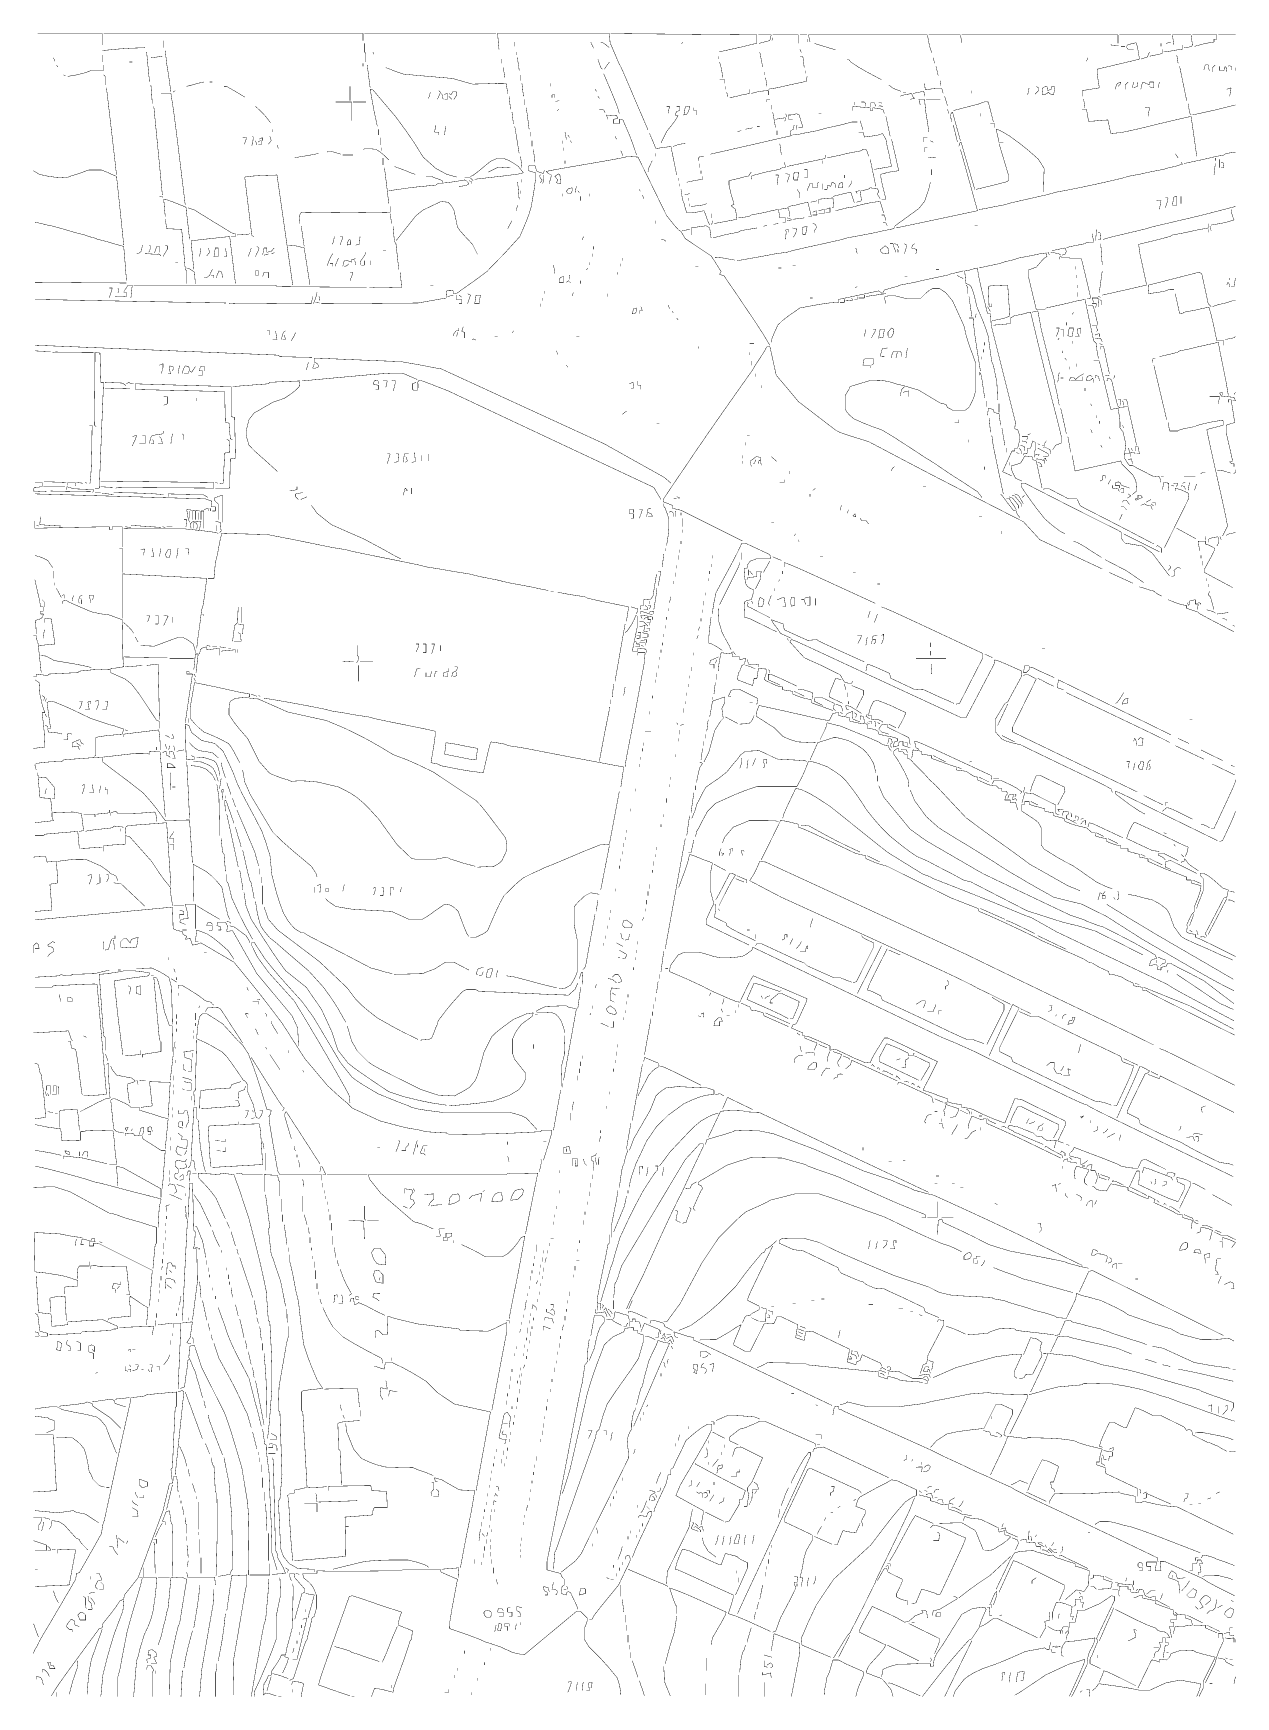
# Model space of a CAD drawing. Extents: x -4.4 to 4.3, y -6 to 6.
import ezdxf

# ---------------------------------------------------------------- set-up
doc = ezdxf.new("R2010")
doc.units = 0
doc.header["$LTSCALE"] = 0.000394
doc.layers.add('CENTERLINE', color=7, linetype='CONTINUOUS')

msp = doc.modelspace()

# ---------------------------------------------------------------- linework, layer by layer
at = {"layer": 'CENTERLINE', "color": 7, "linetype": 'CONTINUOUS', "const_width": 0.003}
for points in [[(-3.9185, 6.0415), (-4.011612, 6.0415), (-4.104916, 6.0415), (-4.198364, 6.0415), (-4.291908, 6.0415), (-4.3855, 6.0415)], [(-3.9185, 5.9585), (-3.9185, 5.985796), (-3.9185, 6.013537), (-3.9185, 6.0415)], [(-2.0285, 6.0415), (-2.106755, 6.0415), (-2.18502, 6.0415), (-2.263295, 6.0415), (-2.341579, 6.0415), (-2.419871, 6.0415), (-2.498172, 6.0415), (-2.57648, 6.0415), (-2.654796, 6.0415), (-2.733119, 6.0415), (-2.811448, 6.0415), (-2.889784, 6.0415), (-2.968125, 6.0415), (-3.046471, 6.0415), (-3.124822, 6.0415), (-3.203178, 6.0415), (-3.281537, 6.0415), (-3.3599, 6.0415), (-3.438266, 6.0415), (-3.516634, 6.0415), (-3.595005, 6.0415), (-3.673377, 6.0415), (-3.751751, 6.0415), (-3.830125, 6.0415), (-3.9085, 6.0415)], [(-2.0285, 5.9905), (-2.0285, 6.0075), (-2.0285, 6.0245), (-2.0285, 6.0415)], [(-2.0185, 6.0415), (-1.931772, 6.0415), (-1.845039, 6.0415), (-1.758298, 6.0415), (-1.671543, 6.0415), (-1.58477, 6.0415), (-1.497974, 6.0415), (-1.411151, 6.0415), (-1.324297, 6.0415), (-1.237407, 6.0415), (-1.150476, 6.0415), (-1.0635, 6.0415)], [(-0.2425, 6.0415), (-0.3325, 6.0415), (-0.4225, 6.0415), (-0.5125, 6.0415), (-0.6025, 6.0415), (-0.6925, 6.0415), (-0.7825, 6.0415), (-0.8725, 6.0415), (-0.9625, 6.0415), (-1.0525, 6.0415)], [(-1.0525, 6.0415), (-1.049463, 6.0035), (-1.046204, 5.9655), (-1.0425, 5.9275)], [(-0.2375, 5.9745), (-0.238796, 5.996537), (-0.240537, 6.018796), (-0.2425, 6.0415)], [(0.8265, 6.0315), (0.745038, 6.032193), (0.663577, 6.032888), (0.582115, 6.033589), (0.500654, 6.034298), (0.419192, 6.035018), (0.337731, 6.035752), (0.256269, 6.036502), (0.174808, 6.037272), (0.093346, 6.038063), (0.011885, 6.038878), (-0.069577, 6.039721), (-0.151038, 6.040594), (-0.2325, 6.0415)], [(0.8265, 5.9695), (0.8265, 5.989796), (0.8265, 6.010537), (0.8265, 6.0315)], [(0.9305, 6.0315), (0.8995, 6.0315), (0.8685, 6.0315), (0.8375, 6.0315)], [(0.9205, 5.9905), (0.923537, 6.003796), (0.926796, 6.017537), (0.9305, 6.0315)], [(1.1275, 6.0315), (1.0655, 6.0315), (1.0035, 6.0315), (0.9415, 6.0315)], [(1.1275, 5.9695), (1.1275, 5.989796), (1.1275, 6.010537), (1.1275, 6.0315)], [(1.1385, 6.0315), (1.155537, 6.0315), (1.172796, 6.0315), (1.1905, 6.0315)], [(2.0625, 6.0315), (1.976399, 6.0315), (1.890292, 6.0315), (1.804173, 6.0315), (1.718036, 6.0315), (1.631875, 6.0315), (1.545684, 6.0315), (1.459457, 6.0315), (1.373188, 6.0315), (1.286871, 6.0315), (1.2005, 6.0315)], [(1.2005, 6.0315), (1.203796, 6.014463), (1.207537, 5.997204), (1.2115, 5.9795)], [(2.0935, 5.9025), (2.081685, 5.937944), (2.073648, 5.971389), (2.0625, 6.0315)], [(2.3015, 6.0315), (2.225463, 6.0315), (2.149204, 6.0315), (2.0725, 6.0315)], [(2.3115, 5.9745), (2.308463, 5.9935), (2.305204, 6.0125), (2.3015, 6.0315)], [(3.4435, 6.0315), (3.362714, 6.0315), (3.281926, 6.0315), (3.201133, 6.0315), (3.120334, 6.0315), (3.039526, 6.0315), (2.958707, 6.0315), (2.877875, 6.0315), (2.797028, 6.0315), (2.716163, 6.0315), (2.635278, 6.0315), (2.554372, 6.0315), (2.473442, 6.0315), (2.392485, 6.0315), (2.3115, 6.0315)], [(3.4435, 5.9695), (3.4435, 5.989796), (3.4435, 6.010537), (3.4435, 6.0315)], [(3.4535, 6.0315), (3.577796, 6.0315), (3.702537, 6.0315), (3.8275, 6.0315)], [(3.9735, 6.0315), (3.9285, 6.0315), (3.8835, 6.0315), (3.8385, 6.0315)], [(3.8385, 6.0315), (3.841537, 6.007463), (3.844796, 5.983204), (3.8485, 5.9585)], [(3.9835, 5.9535), (3.980463, 5.9795), (3.977204, 6.0055), (3.9735, 6.0315)], [(4.1605, 6.0315), (4.1015, 6.0315), (4.0425, 6.0315), (3.9835, 6.0315)], [(4.1605, 6.0005), (4.1605, 6.010537), (4.1605, 6.020796), (4.1605, 6.0315)], [(4.1705, 6.0315), (4.211796, 6.0315), (4.253537, 6.0315), (4.2955, 6.0315)], [(-3.9185, 5.9175), (-3.799648, 5.928944), (-3.719019, 5.934389), (-3.6075, 5.9385)], [(-3.4725, 5.9385), (-3.4725, 5.955537), (-3.4725, 5.972796), (-3.4725, 5.9905)], [(-3.4205, 5.6165), (-3.437796, 5.740759), (-3.45087, 5.821241), (-3.4615, 5.9175)], [(-2.0185, 5.9075), (-2.0185, 5.927796), (-2.0185, 5.948537), (-2.0185, 5.9695)], [(-0.9285, 5.9485), (-0.9285, 5.958537), (-0.9285, 5.968796), (-0.9285, 5.9795)], [(-0.3565, 5.9335), (-0.3635, 5.948537), (-0.3705, 5.963796), (-0.3775, 5.9795)], [(-0.2425, 5.9385), (-0.2695, 5.960685), (-0.285833, 5.971315), (-0.3055, 5.9795)], [(-0.1755, 5.8295), (-0.195796, 5.877537), (-0.216537, 5.925796), (-0.2375, 5.9745)], [(0.2815, 5.9645), (0.282796, 5.9695), (0.284537, 5.9745), (0.2865, 5.9795)], [(0.5515, 5.9075), (0.726796, 5.946241), (0.800537, 5.964759), (0.8265, 5.9695)], [(0.8425, 5.9695), (0.8685, 5.9765), (0.8945, 5.9835), (0.9205, 5.9905)], [(0.9355, 5.9905), (0.9375, 5.996796), (0.9395, 6.003537), (0.9415, 6.0105)], [(1.1485, 5.9025), (1.145463, 5.910537), (1.142204, 5.918796), (1.1385, 5.9275)], [(1.1905, 5.9795), (1.1905, 5.9865), (1.1905, 5.9935), (1.1905, 6.0005)], [(1.3975, 5.9225), (1.346204, 5.937796), (1.294463, 5.953537), (1.2425, 5.9695)], [(3.4485, 5.9535), (3.4295, 5.954796), (3.4105, 5.956537), (3.3915, 5.9585)], [(3.4645, 5.9485), (3.474537, 5.9485), (3.484796, 5.9485), (3.4955, 5.9485)], [(3.5105, 5.9585), (3.507389, 5.944019), (3.508944, 5.935981), (3.5165, 5.9275)], [(3.5735, 5.9745), (3.5525, 5.969463), (3.5315, 5.964204), (3.5105, 5.9585)], [(3.5165, 5.9275), (3.529796, 5.9275), (3.543537, 5.9275), (3.5575, 5.9275)], [(3.5995, 5.8555), (3.58787, 5.925241), (3.58113, 5.956093), (3.5735, 5.9745)], [(3.7555, 5.9485), (3.7555, 5.9555), (3.7555, 5.9625), (3.7555, 5.9695)], [(3.7655, 5.8965), (3.7655, 5.906537), (3.7655, 5.916796), (3.7655, 5.9275)], [(3.7755, 5.9075), (3.824278, 5.913796), (3.865056, 5.921204), (3.9105, 5.9275)], [(3.7915, 5.9695), (3.8035, 5.972537), (3.8155, 5.975796), (3.8275, 5.9795)], [(3.9105, 5.9275), (3.9105, 5.937537), (3.9105, 5.947796), (3.9105, 5.9585)], [(3.9215, 5.9385), (3.954463, 5.942389), (3.970537, 5.946278), (3.9835, 5.9535)], [(3.9985, 5.9485), (4.0375, 5.958759), (4.0765, 5.969241), (4.1395, 5.9795)], [(4.1395, 5.9795), (4.1395, 5.9865), (4.1395, 5.9935), (4.1395, 6.0005)], [(4.1395, 6.0005), (4.1465, 6.0005), (4.1535, 6.0005), (4.1605, 6.0005)], [(-4.2615, 5.8395), (-4.264537, 5.847796), (-4.267796, 5.856537), (-4.2715, 5.8655)], [(-4.2405, 5.7985), (-4.243537, 5.8035), (-4.246796, 5.8085), (-4.2505, 5.8135)], [(-3.9185, 5.8345), (-3.9185, 5.851537), (-3.9185, 5.868796), (-3.9185, 5.8865)], [(-3.9085, 5.7725), (-3.9085, 5.785796), (-3.9085, 5.799537), (-3.9085, 5.8135)], [(-3.7215, 5.8345), (-3.7145, 5.8345), (-3.7075, 5.8345), (-3.7005, 5.8345)], [(-3.5755, 5.6895), (-3.5825, 5.761796), (-3.5895, 5.834537), (-3.5965, 5.9075)], [(-3.5655, 5.8655), (-3.538204, 5.868796), (-3.510463, 5.872537), (-3.4825, 5.8765)], [(-2.0285, 5.8035), (-2.0285, 5.8105), (-2.0285, 5.8175), (-2.0285, 5.8245)], [(-2.0075, 5.8965), (-2.010796, 5.899796), (-2.014537, 5.903537), (-2.0185, 5.9075)], [(-2.0075, 5.8345), (-2.0075, 5.854796), (-2.0075, 5.875537), (-2.0075, 5.8965)], [(-1.9765, 5.6475), (-1.9835, 5.702537), (-1.9905, 5.757796), (-1.9975, 5.8135)], [(-1.9515, 5.8915), (-1.952796, 5.896537), (-1.954537, 5.901796), (-1.9565, 5.9075)], [(-1.7325, 5.7465), (-1.793981, 5.766907), (-1.835685, 5.783759), (-1.8625, 5.7935)], [(-1.0215, 5.8245), (-1.0215, 5.834537), (-1.0215, 5.844796), (-1.0215, 5.8555)], [(-1.0005, 5.7205), (-1.003796, 5.744537), (-1.007537, 5.768796), (-1.0115, 5.7935)], [(-0.9175, 5.8865), (-0.9175, 5.8935), (-0.9175, 5.9005), (-0.9175, 5.9075)], [(-0.8965, 5.7725), (-0.899352, 5.805722), (-0.904648, 5.832278), (-0.9075, 5.8655)], [(-0.2945, 5.7825), (-0.302981, 5.792537), (-0.311019, 5.811463), (-0.3255, 5.8555)], [(-0.2795, 5.7825), (-0.267463, 5.799537), (-0.255204, 5.816796), (-0.2425, 5.8345)], [(0.0375, 5.3425), (-0.035083, 5.510657), (-0.0855, 5.628759), (-0.11925, 5.70825), (-0.141833, 5.760574), (-0.15875, 5.797176), (-0.1755, 5.8295)], [(0.5465, 5.8555), (0.5465, 5.8625), (0.5465, 5.8695), (0.5465, 5.8765)], [(0.5775, 5.7205), (0.573389, 5.762722), (0.567944, 5.792278), (0.5565, 5.8345)], [(0.8685, 5.7985), (0.8615, 5.834537), (0.8545, 5.870796), (0.8475, 5.9075)], [(1.1595, 5.8765), (1.1525, 5.8765), (1.1455, 5.8765), (1.1385, 5.8765)], [(1.1695, 5.7935), (1.166463, 5.820796), (1.163204, 5.848537), (1.1595, 5.8765)], [(1.5065, 5.8345), (1.498907, 5.845944), (1.492426, 5.851389), (1.4815, 5.8555)], [(1.7305, 5.7055), (1.618204, 5.765611), (1.56013, 5.799056), (1.5065, 5.8345)], [(2.1145, 5.8245), (2.111463, 5.837796), (2.108204, 5.851537), (2.1045, 5.8655)], [(2.1405, 5.7365), (2.135463, 5.758537), (2.130204, 5.780796), (2.1245, 5.8035)], [(3.2155, 5.8395), (3.218537, 5.847796), (3.221796, 5.856537), (3.2255, 5.8655)], [(3.2925, 5.7825), (3.394537, 5.806537), (3.496796, 5.830796), (3.5995, 5.8555)], [(3.6095, 5.8555), (3.624796, 5.860537), (3.640537, 5.865796), (3.6565, 5.8715)], [(3.6565, 5.8715), (3.661537, 5.8835), (3.666796, 5.8955), (3.6725, 5.9075)], [(3.6725, 5.8765), (3.7035, 5.882796), (3.7345, 5.889537), (3.7655, 5.8965)], [(3.8795, 5.8245), (3.876463, 5.844796), (3.873204, 5.865537), (3.8695, 5.8865)], [(3.9415, 5.5545), (3.9245, 5.6375), (3.9075, 5.7205), (3.8905, 5.8035)], [(4.0665, 5.7775), (4.069537, 5.7895), (4.072796, 5.8015), (4.0765, 5.8135)], [(4.0765, 5.8135), (4.0835, 5.8135), (4.0905, 5.8135), (4.0975, 5.8135)], [(4.0975, 5.8135), (4.101241, 5.787981), (4.104093, 5.777352), (4.1085, 5.7725)], [(4.1285, 5.7935), (4.1355, 5.799796), (4.1425, 5.806537), (4.1495, 5.8135)], [(4.1285, 5.7615), (4.1285, 5.771796), (4.1285, 5.782537), (4.1285, 5.7935)], [(4.1805, 5.7725), (4.1805, 5.782537), (4.1805, 5.792796), (4.1805, 5.8035)], [(4.2165, 5.7985), (4.215204, 5.790204), (4.213463, 5.781463), (4.2115, 5.7725)], [(4.2275, 5.7985), (4.224204, 5.7985), (4.220463, 5.7985), (4.2165, 5.7985)], [(4.2325, 5.7615), (4.231204, 5.773537), (4.229463, 5.785796), (4.2275, 5.7985)], [(4.2685, 5.8035), (4.250907, 5.806833), (4.244426, 5.806833), (4.2435, 5.8035)], [(4.2685, 5.7775), (4.2685, 5.785796), (4.2685, 5.794537), (4.2685, 5.8035)], [(4.2955, 5.7725), (4.2955, 5.7795), (4.2955, 5.7865), (4.2955, 5.7935)], [(-4.1835, 5.7365), (-4.1885, 5.737796), (-4.1935, 5.739537), (-4.1985, 5.7415)], [(-4.1675, 5.7305), (-4.101574, 5.741611), (-4.036759, 5.758056), (-4.0015, 5.7725)], [(-4.0015, 5.7725), (-3.9705, 5.7725), (-3.9395, 5.7725), (-3.9085, 5.7725)], [(-3.8975, 5.7305), (-3.900796, 5.733796), (-3.904537, 5.737537), (-3.9085, 5.7415)], [(-3.8975, 5.6685), (-3.8975, 5.688796), (-3.8975, 5.709537), (-3.8975, 5.7305)], [(-3.5555, 5.5335), (-3.558537, 5.5785), (-3.561796, 5.6235), (-3.5655, 5.6685)], [(-3.3055, 5.6585), (-3.264463, 5.668759), (-3.22987, 5.679241), (-3.1815, 5.6895)], [(-3.1395, 5.6895), (-3.133204, 5.6895), (-3.126463, 5.6895), (-3.1195, 5.6895)], [(-1.3795, 5.7155), (-1.496796, 5.725537), (-1.614537, 5.735796), (-1.7325, 5.7465)], [(-1.2345, 5.6745), (-1.282537, 5.687796), (-1.330796, 5.701537), (-1.3795, 5.7155)], [(-0.9905, 5.6795), (-1.056204, 5.680426), (-1.130796, 5.676907), (-1.2345, 5.6745)], [(-0.9795, 5.6065), (-0.982796, 5.630537), (-0.986537, 5.654796), (-0.9905, 5.6795)], [(-0.8865, 5.6995), (-0.8865, 5.7135), (-0.8865, 5.7275), (-0.8865, 5.7415)], [(-0.8655, 5.5855), (-0.868796, 5.616537), (-0.872537, 5.647796), (-0.8765, 5.6795)], [(-0.6685, 5.6585), (-0.6685, 5.6655), (-0.6685, 5.6725), (-0.6685, 5.6795)], [(-0.1705, 5.4615), (-0.184722, 5.510241), (-0.214278, 5.585426), (-0.2845, 5.7515)], [(0.5885, 5.7105), (0.578204, 5.7105), (0.567463, 5.7105), (0.5565, 5.7105)], [(0.5885, 5.6795), (0.5885, 5.689537), (0.5885, 5.699796), (0.5885, 5.7105)], [(0.8785, 5.7415), (0.8785, 5.747796), (0.8785, 5.754537), (0.8785, 5.7615)], [(0.8995, 5.6585), (0.896463, 5.678796), (0.893204, 5.699537), (0.8895, 5.7205)], [(0.9095, 5.6375), (0.977463, 5.648722), (1.051204, 5.665944), (1.1845, 5.6945)], [(1.1795, 5.7515), (1.1795, 5.7585), (1.1795, 5.7655), (1.1795, 5.7725)], [(1.1845, 5.6945), (1.1865, 5.7065), (1.1885, 5.7185), (1.1905, 5.7305)], [(1.8705, 5.6225), (1.829241, 5.637537), (1.806426, 5.649463), (1.7825, 5.6685)], [(2.0465, 5.6325), (2.045204, 5.647796), (2.043463, 5.663537), (2.0415, 5.6795)], [(2.1605, 5.6635), (2.159204, 5.6755), (2.157463, 5.6875), (2.1555, 5.6995)], [(3.3085, 5.6475), (3.297241, 5.7185), (3.293093, 5.7535), (3.2925, 5.7825)], [(3.4225, 5.6375), (3.427537, 5.6515), (3.432796, 5.6655), (3.4385, 5.6795)], [(3.4385, 5.6795), (3.446796, 5.682537), (3.455537, 5.685796), (3.4645, 5.6895)], [(3.4645, 5.6895), (3.459722, 5.674352), (3.454278, 5.666315), (3.4435, 5.6585)], [(3.4955, 5.6685), (3.5025, 5.6755), (3.5095, 5.6825), (3.5165, 5.6895)], [(3.4955, 5.6375), (3.4955, 5.647537), (3.4955, 5.657796), (3.4955, 5.6685)], [(3.5475, 5.6475), (3.550537, 5.6615), (3.553796, 5.6755), (3.5575, 5.6895)], [(3.5835, 5.6585), (3.584796, 5.668537), (3.586537, 5.678796), (3.5885, 5.6895)], [(3.6095, 5.6375), (3.613426, 5.660093), (3.617574, 5.673574), (3.6255, 5.6895)], [(3.6255, 5.6895), (3.640796, 5.6825), (3.656537, 5.6755), (3.6725, 5.6685)], [(3.6725, 5.6685), (3.6725, 5.6755), (3.6725, 5.6825), (3.6725, 5.6895)], [(3.6725, 5.6895), (3.682537, 5.6895), (3.692796, 5.6895), (3.7035, 5.6895)], [(3.7035, 5.6895), (3.7035, 5.6755), (3.7035, 5.6615), (3.7035, 5.6475)], [(3.7345, 5.6475), (3.737537, 5.6615), (3.740796, 5.6755), (3.7445, 5.6895)], [(4.2115, 5.7725), (4.201463, 5.7725), (4.191204, 5.7725), (4.1805, 5.7725)], [(-3.8145, 5.0155), (-3.824789, 5.105558), (-3.835095, 5.195722), (-3.845436, 5.285972), (-3.855829, 5.376293), (-3.866293, 5.466666), (-3.876844, 5.557074), (-3.8875, 5.6475)], [(-3.4205, 5.6065), (-3.4445, 5.6065), (-3.4685, 5.6065), (-3.4925, 5.6065)], [(-3.3165, 4.7975), (-3.339754, 4.989128), (-3.358086, 5.139785), (-3.372352, 5.25613), (-3.383408, 5.34482), (-3.39211, 5.412514), (-3.399315, 5.46587), (-3.405877, 5.511548), (-3.412654, 5.556205), (-3.4205, 5.6065)], [(-3.4045, 5.6165), (-3.3995, 5.619796), (-3.3945, 5.623537), (-3.3895, 5.6275)], [(-3.0155, 5.6585), (-3.021796, 5.6585), (-3.028537, 5.6585), (-3.0355, 5.6585)], [(-2.8855, 5.5805), (-2.960759, 5.625833), (-2.998907, 5.647167), (-3.0155, 5.6585)], [(-2.1225, 5.5545), (-2.1225, 5.588796), (-2.1225, 5.623537), (-2.1225, 5.6585)], [(-1.9565, 5.6325), (-1.962796, 5.633796), (-1.969537, 5.635537), (-1.9765, 5.6375)], [(-1.9765, 5.6375), (-1.948352, 5.479981), (-1.932648, 5.408019), (-1.9245, 5.3685)], [(-1.7895, 5.4355), (-1.844796, 5.500796), (-1.900537, 5.566537), (-1.9565, 5.6325)], [(-1.5565, 5.5705), (-1.549241, 5.582204), (-1.545093, 5.59413), (-1.5405, 5.6165)], [(-1.4885, 5.5645), (-1.480833, 5.58287), (-1.471833, 5.598796), (-1.4675, 5.6165)], [(-1.4675, 5.6165), (-1.470796, 5.619796), (-1.474537, 5.623537), (-1.4785, 5.6275)], [(-1.4475, 5.5645), (-1.450537, 5.5785), (-1.453796, 5.5925), (-1.4575, 5.6065)], [(-1.4165, 5.6065), (-1.430574, 5.602796), (-1.435759, 5.600204), (-1.4365, 5.5965)], [(-1.4365, 5.5645), (-1.430204, 5.5645), (-1.423463, 5.5645), (-1.4165, 5.5645)], [(-1.4165, 5.5645), (-1.4165, 5.5785), (-1.4165, 5.5925), (-1.4165, 5.6065)], [(-1.3905, 5.5965), (-1.3955, 5.599537), (-1.4005, 5.602796), (-1.4055, 5.6065)], [(-1.3845, 5.5645), (-1.3915, 5.5715), (-1.3985, 5.5785), (-1.4055, 5.5855)], [(-1.3745, 5.6225), (-1.379537, 5.614204), (-1.384796, 5.605463), (-1.3905, 5.5965)], [(-1.3535, 5.6225), (-1.3605, 5.6225), (-1.3675, 5.6225), (-1.3745, 5.6225)], [(-1.3695, 5.5645), (-1.3625, 5.574796), (-1.3555, 5.585537), (-1.3485, 5.5965)], [(-1.3485, 5.5965), (-1.349796, 5.604796), (-1.351537, 5.613537), (-1.3535, 5.6225)], [(-0.9595, 5.4925), (-0.962537, 5.5235), (-0.965796, 5.5545), (-0.9695, 5.5855)], [(-0.8555, 5.5235), (-0.8555, 5.536796), (-0.8555, 5.550537), (-0.8555, 5.5645)], [(-0.6585, 5.5755), (-0.6585, 5.5825), (-0.6585, 5.5895), (-0.6585, 5.5965)], [(-0.6585, 5.5965), (-0.6515, 5.5965), (-0.6445, 5.5965), (-0.6375, 5.5965)], [(-0.6375, 5.5965), (-0.6375, 5.5895), (-0.6375, 5.5825), (-0.6375, 5.5755)], [(-0.6325, 5.5495), (-0.624204, 5.550796), (-0.615463, 5.552537), (-0.6065, 5.5545)], [(-0.3365, 5.6225), (-0.339537, 5.6275), (-0.342796, 5.6325), (-0.3465, 5.6375)], [(-0.3155, 5.5705), (-0.318537, 5.5755), (-0.321796, 5.5805), (-0.3255, 5.5855)], [(0.5985, 5.6375), (0.5985, 5.6445), (0.5985, 5.6515), (0.5985, 5.6585)], [(0.6135, 5.5805), (0.612204, 5.5925), (0.610463, 5.6045), (0.6085, 5.6165)], [(0.6295, 5.5755), (0.678648, 5.585759), (0.718685, 5.596241), (0.7745, 5.6065)], [(0.7745, 5.6065), (0.7745, 5.616537), (0.7745, 5.626796), (0.7745, 5.6375)], [(0.9095, 5.6275), (0.860241, 5.623389), (0.828093, 5.617944), (0.7855, 5.6065)], [(0.8995, 5.5445), (0.8995, 5.550796), (0.8995, 5.557537), (0.8995, 5.5645)], [(0.8995, 5.5645), (0.9065, 5.5645), (0.9135, 5.5645), (0.9205, 5.5645)], [(0.9095, 5.5965), (0.9095, 5.606537), (0.9095, 5.616796), (0.9095, 5.6275)], [(1.9485, 5.6065), (1.893426, 5.595722), (1.871907, 5.590278), (1.8655, 5.5855)], [(1.8855, 5.6165), (1.8925, 5.6165), (1.8995, 5.6165), (1.9065, 5.6165)], [(1.9375, 5.5645), (1.947796, 5.5665), (1.958537, 5.5685), (1.9695, 5.5705)], [(1.9695, 5.5705), (1.958056, 5.581833), (1.952611, 5.591167), (1.9485, 5.6065)], [(2.0365, 5.6225), (2.0105, 5.617463), (1.9845, 5.612204), (1.9585, 5.6065)], [(2.0415, 5.5645), (2.028204, 5.5645), (2.014463, 5.5645), (2.0005, 5.5645)], [(2.0005, 5.5645), (2.003537, 5.551204), (2.006796, 5.537463), (2.0105, 5.5235)], [(2.0415, 5.5855), (2.040204, 5.597537), (2.038463, 5.609796), (2.0365, 5.6225)], [(2.0725, 5.3265), (2.063352, 5.395537), (2.050648, 5.47213), (2.0415, 5.5645)], [(2.1665, 5.6425), (2.124056, 5.64213), (2.092944, 5.639537), (2.0465, 5.6325)], [(2.0525, 5.5645), (2.086537, 5.5645), (2.120796, 5.5645), (2.1555, 5.5645)], [(2.1765, 5.6065), (2.173463, 5.6185), (2.170204, 5.6305), (2.1665, 5.6425)], [(2.2075, 5.5185), (2.201204, 5.540537), (2.194463, 5.562796), (2.1875, 5.5855)], [(2.3845, 5.6065), (2.3845, 5.6135), (2.3845, 5.6205), (2.3845, 5.6275)], [(2.5035, 5.5445), (2.481833, 5.546315), (2.4615, 5.542352), (2.4465, 5.5335)], [(2.7895, 5.5965), (2.792537, 5.6135), (2.795796, 5.6305), (2.7995, 5.6475)], [(2.8415, 5.6015), (2.849796, 5.609796), (2.858537, 5.618537), (2.8675, 5.6275)], [(2.8675, 5.6475), (2.862463, 5.650796), (2.857204, 5.654537), (2.8515, 5.6585)], [(2.8675, 5.6275), (2.8675, 5.633796), (2.8675, 5.640537), (2.8675, 5.6475)], [(2.8935, 5.5965), (2.894796, 5.6135), (2.896537, 5.6305), (2.8985, 5.6475), (2.912981, 5.655056), (2.921019, 5.656611), (2.9295, 5.6535), (2.930796, 5.645204), (2.932537, 5.636463), (2.9345, 5.6275), (2.942796, 5.630537), (2.951537, 5.633796), (2.9605, 5.6375), (2.961796, 5.6445), (2.963537, 5.6515), (2.9655, 5.6585), (2.9725, 5.657204), (2.9795, 5.655463), (2.9865, 5.6535), (2.983463, 5.6345), (2.980204, 5.6155), (2.9765, 5.5965), (2.957796, 5.600574), (2.948204, 5.605759), (2.9395, 5.6165), (2.927796, 5.605759), (2.91587, 5.600574), (2.8935, 5.5965)], [(3.1835, 5.6275), (3.224796, 5.633796), (3.266537, 5.640537), (3.3085, 5.6475)], [(3.1835, 5.5855), (3.1835, 5.5995), (3.1835, 5.6135), (3.1835, 5.6275)], [(3.2045, 5.5025), (3.201463, 5.522796), (3.198204, 5.543537), (3.1945, 5.5645)], [(3.5575, 5.6475), (3.565796, 5.650796), (3.574537, 5.654537), (3.5835, 5.6585)], [(3.7035, 5.6475), (3.681685, 5.651907), (3.673648, 5.654759), (3.6725, 5.6585)], [(4.2635, 5.6475), (4.253463, 5.644463), (4.243204, 5.641204), (4.2325, 5.6375)], [(4.2535, 5.5855), (4.256537, 5.605796), (4.259796, 5.626537), (4.2635, 5.6475)], [(-3.4825, 4.8705), (-3.49113, 4.962217), (-3.499864, 5.053952), (-3.508687, 5.145722), (-3.517579, 5.237544), (-3.526523, 5.329436), (-3.535503, 5.421415), (-3.5445, 5.5135)], [(-2.6985, 5.3945), (-2.73387, 5.440241), (-2.76213, 5.471093), (-2.8075, 5.5135)], [(-2.1115, 5.5445), (-2.149537, 5.5445), (-2.187796, 5.5445), (-2.2265, 5.5445)], [(-2.1115, 5.4095), (-2.1115, 5.4545), (-2.1115, 5.4995), (-2.1115, 5.5445)], [(-2.1015, 5.5445), (-2.070463, 5.5445), (-2.039204, 5.5445), (-2.0075, 5.5445)], [(-1.5925, 5.1455), (-1.65513, 5.246241), (-1.706204, 5.321426), (-1.7895, 5.4355)], [(-0.9385, 5.3885), (-0.941537, 5.415796), (-0.944796, 5.443537), (-0.9485, 5.4715)], [(-0.8245, 5.3475), (-0.830796, 5.398796), (-0.837537, 5.450537), (-0.8445, 5.5025)], [(-0.6215, 5.4825), (-0.6165, 5.485537), (-0.6115, 5.488796), (-0.6065, 5.4925)], [(-0.2845, 5.4875), (-0.294537, 5.488796), (-0.304796, 5.490537), (-0.3155, 5.4925)], [(-0.2735, 5.4665), (-0.276796, 5.4735), (-0.280537, 5.4805), (-0.2845, 5.4875)], [(-0.1905, 5.4455), (-0.214537, 5.446796), (-0.238796, 5.448537), (-0.2635, 5.4505)], [(-0.2635, 5.4505), (-0.260463, 5.440463), (-0.257204, 5.430204), (-0.2535, 5.4195)], [(-0.2115, 5.4195), (-0.201463, 5.4215), (-0.191204, 5.4235), (-0.1805, 5.4255)], [(-0.1805, 5.4255), (-0.183537, 5.431796), (-0.186796, 5.438537), (-0.1905, 5.4455)], [(0.1935, 5.5135), (0.1865, 5.5135), (0.1795, 5.5135), (0.1725, 5.5135)], [(0.1725, 5.3315), (0.210241, 5.377722), (0.231759, 5.407278), (0.2555, 5.4455)], [(0.1835, 5.4615), (0.186537, 5.478537), (0.189796, 5.495796), (0.1935, 5.5135)], [(0.2345, 5.4505), (0.237796, 5.4595), (0.241537, 5.4685), (0.2455, 5.4775)], [(0.2555, 5.4455), (0.2485, 5.446796), (0.2415, 5.448537), (0.2345, 5.4505)], [(0.2665, 5.5135), (0.2595, 5.5135), (0.2525, 5.5135), (0.2455, 5.5135)], [(0.2455, 5.4775), (0.2525, 5.478796), (0.2595, 5.480537), (0.2665, 5.4825)], [(0.2665, 5.4825), (0.2665, 5.492537), (0.2665, 5.502796), (0.2665, 5.5135)], [(0.2975, 5.4505), (0.300537, 5.469537), (0.303796, 5.488796), (0.3075, 5.5085), (0.317537, 5.509796), (0.327796, 5.511537), (0.3385, 5.5135), (0.334426, 5.487389), (0.329241, 5.472611), (0.3185, 5.4565), (0.3115, 5.4545), (0.3045, 5.4525), (0.2975, 5.4505)], [(0.3695, 5.4825), (0.3695, 5.488796), (0.3695, 5.495537), (0.3695, 5.5025)], [(0.3905, 5.4825), (0.3835, 5.4825), (0.3765, 5.4825), (0.3695, 5.4825)], [(0.3905, 5.4505), (0.3905, 5.460796), (0.3905, 5.471537), (0.3905, 5.4825)], [(0.9305, 5.4925), (0.9305, 5.502537), (0.9305, 5.512796), (0.9305, 5.5235)], [(0.9615, 5.3575), (0.955204, 5.3955), (0.948463, 5.4335), (0.9415, 5.4715)], [(1.0345, 5.4305), (1.010463, 5.427204), (0.986204, 5.423463), (0.9615, 5.4195)], [(1.0295, 5.4045), (1.030796, 5.412796), (1.032537, 5.421537), (1.0345, 5.4305)], [(1.0445, 5.4355), (1.041463, 5.443796), (1.038204, 5.452537), (1.0345, 5.4615)], [(1.1125, 5.4615), (1.099722, 5.453759), (1.084944, 5.450907), (1.0555, 5.4505)], [(1.0555, 5.4505), (1.0555, 5.440463), (1.0555, 5.430204), (1.0555, 5.4195)], [(1.1325, 5.4505), (1.126204, 5.453796), (1.119463, 5.457537), (1.1125, 5.4615)], [(1.1595, 5.3635), (1.1505, 5.3925), (1.1415, 5.4215), (1.1325, 5.4505)], [(1.2735, 5.4615), (1.2805, 5.4615), (1.2875, 5.4615), (1.2945, 5.4615)], [(1.6475, 5.5025), (1.606204, 5.505796), (1.564463, 5.509537), (1.5225, 5.5135)], [(1.5225, 5.5135), (1.5225, 5.503463), (1.5225, 5.493204), (1.5225, 5.4825)], [(1.5325, 5.5235), (1.5325, 5.5305), (1.5325, 5.5375), (1.5325, 5.5445)], [(1.6055, 5.5445), (1.5985, 5.5445), (1.5915, 5.5445), (1.5845, 5.5445)], [(1.6165, 5.5135), (1.616093, 5.527981), (1.613241, 5.536019), (1.6055, 5.5445)], [(1.6475, 5.4825), (1.6475, 5.488796), (1.6475, 5.495537), (1.6475, 5.5025)], [(1.6675, 5.4825), (1.661204, 5.4825), (1.654463, 5.4825), (1.6475, 5.4825)], [(1.6525, 5.5085), (1.6525, 5.518537), (1.6525, 5.528796), (1.6525, 5.5395)], [(1.6525, 5.5395), (1.660796, 5.5395), (1.669537, 5.5395), (1.6785, 5.5395)], [(1.7405, 5.4875), (1.723796, 5.494722), (1.70487, 5.498611), (1.6675, 5.5025)], [(1.6675, 5.5025), (1.6675, 5.496204), (1.6675, 5.489463), (1.6675, 5.4825)], [(1.6785, 5.5395), (1.681537, 5.531204), (1.684796, 5.522463), (1.6885, 5.5135)], [(1.7095, 5.5395), (1.724278, 5.539278), (1.729722, 5.537722), (1.7305, 5.5335)], [(1.7405, 5.5085), (1.728019, 5.515352), (1.715315, 5.516648), (1.7095, 5.5135)], [(1.7505, 5.4615), (1.747463, 5.469796), (1.744204, 5.478537), (1.7405, 5.4875)], [(1.7925, 5.2955), (1.782463, 5.343537), (1.772204, 5.391796), (1.7615, 5.4405)], [(2.2185, 5.4615), (2.215204, 5.471537), (2.211463, 5.481796), (2.2075, 5.4925)], [(2.2445, 5.4715), (2.236574, 5.466648), (2.232426, 5.456019), (2.2285, 5.4305)], [(2.2285, 5.4305), (2.236241, 5.422019), (2.239093, 5.413981), (2.2395, 5.3995)], [(2.3015, 5.2645), (2.2825, 5.3335), (2.2635, 5.4025), (2.2445, 5.4715)], [(2.4465, 5.5335), (2.381204, 5.5165), (2.315463, 5.4995), (2.2495, 5.4825)], [(2.4465, 5.4405), (2.4465, 5.4475), (2.4465, 5.4545), (2.4465, 5.4615)], [(2.5405, 5.3995), (2.528463, 5.447537), (2.516204, 5.495796), (2.5035, 5.5445)], [(3.2155, 5.4925), (3.205204, 5.4925), (3.194463, 5.4925), (3.1835, 5.4925)], [(3.2305, 5.4045), (3.2255, 5.433537), (3.2205, 5.462796), (3.2155, 5.4925)], [(3.9735, 5.4405), (3.836185, 5.409185), (3.737315, 5.385648), (3.6635, 5.3675), (3.601352, 5.352352), (3.537481, 5.337815), (3.4585, 5.3215)], [(3.6725, 5.5025), (3.660648, 5.5065), (3.652352, 5.5065), (3.6405, 5.5025)], [(3.6615, 5.4405), (3.664796, 5.460796), (3.668537, 5.481537), (3.6725, 5.5025)], [(3.9735, 5.4505), (3.965389, 5.460907), (3.959944, 5.482426), (3.9525, 5.5335)], [(4.0145, 5.1505), (4.001204, 5.246796), (3.987463, 5.343537), (3.9735, 5.4405)], [(3.9835, 5.4505), (4.1635, 5.490315), (4.246833, 5.511685), (4.2955, 5.5235)], [(-2.6825, 5.3265), (-2.6825, 5.3335), (-2.6825, 5.3405), (-2.6825, 5.3475)], [(-1.9145, 5.3055), (-1.9145, 5.3195), (-1.9145, 5.3335), (-1.9145, 5.3475)], [(-1.5095, 5.3265), (-1.506463, 5.343537), (-1.503204, 5.360796), (-1.4995, 5.3785)], [(-1.4785, 5.3265), (-1.488537, 5.3265), (-1.498796, 5.3265), (-1.5095, 5.3265)], [(-1.4785, 5.3055), (-1.4785, 5.3125), (-1.4785, 5.3195), (-1.4785, 5.3265)], [(-1.4365, 5.3055), (-1.432796, 5.3465), (-1.430204, 5.362833), (-1.4265, 5.3685)], [(-0.8965, 5.1715), (-0.906796, 5.236796), (-0.917537, 5.302537), (-0.9285, 5.3685)], [(-0.8135, 5.2955), (-0.8135, 5.305537), (-0.8135, 5.315796), (-0.8135, 5.3265)], [(-0.5545, 5.2745), (-0.557537, 5.291537), (-0.560796, 5.308796), (-0.5645, 5.3265)], [(-0.5335, 5.2855), (-0.537204, 5.299574), (-0.539796, 5.304759), (-0.5435, 5.3055)], [(-0.2115, 5.3885), (-0.2115, 5.398537), (-0.2115, 5.408796), (-0.2115, 5.4195)], [(-0.1705, 5.3885), (-0.183796, 5.3885), (-0.197537, 5.3885), (-0.2115, 5.3885)], [(-0.1445, 5.4145), (-0.152796, 5.415796), (-0.161537, 5.417537), (-0.1705, 5.4195)], [(-0.1705, 5.4195), (-0.1705, 5.409463), (-0.1705, 5.399204), (-0.1705, 5.3885)], [(-0.0455, 5.1605), (-0.073167, 5.242574), (-0.098833, 5.308426), (-0.1445, 5.4145)], [(0.0945, 5.2075), (0.079463, 5.243537), (0.064204, 5.279796), (0.0485, 5.3165)], [(0.1315, 5.2485), (0.144796, 5.275796), (0.158537, 5.303537), (0.1725, 5.3315)], [(0.6865, 5.3315), (0.694796, 5.332796), (0.703537, 5.334537), (0.7125, 5.3365)], [(0.7435, 5.3475), (0.760537, 5.350537), (0.777796, 5.353796), (0.7955, 5.3575)], [(0.8265, 5.3685), (0.8335, 5.3685), (0.8405, 5.3685), (0.8475, 5.3685)], [(0.9725, 5.3055), (0.9725, 5.315537), (0.9725, 5.325796), (0.9725, 5.3365)], [(1.0555, 5.4195), (1.065537, 5.4195), (1.075796, 5.4195), (1.0865, 5.4195)], [(1.0765, 5.3005), (1.068944, 5.3125), (1.067389, 5.321833), (1.0705, 5.3365)], [(1.0705, 5.3365), (1.0775, 5.339796), (1.0845, 5.343537), (1.0915, 5.3475)], [(1.0865, 5.3055), (1.122796, 5.309093), (1.17087, 5.319574), (1.2625, 5.3365)], [(1.0915, 5.3475), (1.092796, 5.357537), (1.094537, 5.367796), (1.0965, 5.3785)], [(1.1125, 5.3475), (1.113796, 5.357537), (1.115537, 5.367796), (1.1175, 5.3785)], [(1.1275, 5.3575), (1.137796, 5.3595), (1.148537, 5.3615), (1.1595, 5.3635)], [(1.2625, 5.3365), (1.329759, 5.355278), (1.445241, 5.380722), (1.5125, 5.3995)], [(1.5125, 5.3995), (1.525796, 5.3995), (1.539537, 5.3995), (1.5535, 5.3995)], [(1.5955, 5.3265), (1.585463, 5.3265), (1.575204, 5.3265), (1.5645, 5.3265)], [(1.5955, 5.3425), (1.5885, 5.364537), (1.5815, 5.386796), (1.5745, 5.4095)], [(1.6055, 5.2905), (1.602463, 5.3025), (1.599204, 5.3145), (1.5955, 5.3265)], [(1.7355, 5.3165), (1.720019, 5.308204), (1.686315, 5.301463), (1.6055, 5.2905)], [(1.7615, 5.2745), (1.752093, 5.289167), (1.744241, 5.305833), (1.7355, 5.3165)], [(2.2805, 5.2535), (2.270463, 5.294796), (2.260204, 5.336537), (2.2495, 5.3785)], [(2.5505, 5.3885), (2.540463, 5.3885), (2.530204, 5.3885), (2.5195, 5.3885)], [(2.5505, 5.3575), (2.5505, 5.367537), (2.5505, 5.377796), (2.5505, 5.3885)], [(2.6545, 5.3005), (2.602352, 5.330241), (2.577981, 5.342426), (2.5605, 5.3475)], [(2.5605, 5.3475), (2.5675, 5.316463), (2.5745, 5.285204), (2.5815, 5.2535)], [(3.3705, 5.4145), (3.322648, 5.411907), (3.275019, 5.407093), (3.2305, 5.4045)], [(3.3915, 5.3165), (3.3845, 5.348796), (3.3775, 5.381537), (3.3705, 5.4145)], [(3.4585, 5.3215), (3.436463, 5.320204), (3.414204, 5.318463), (3.3915, 5.3165)], [(-2.8755, 5.2905), (-2.883537, 5.289204), (-2.891796, 5.287463), (-2.9005, 5.2855)], [(-2.8905, 5.2385), (-2.879944, 5.257759), (-2.876056, 5.271241), (-2.8755, 5.2905)], [(-2.8335, 5.2285), (-2.830907, 5.243019), (-2.826093, 5.261315), (-2.8235, 5.2905)], [(-2.8235, 5.2905), (-2.824796, 5.291796), (-2.826537, 5.293537), (-2.8285, 5.2955)], [(-2.7975, 5.2335), (-2.800537, 5.243537), (-2.803796, 5.253796), (-2.8075, 5.2645)], [(-2.7655, 5.2645), (-2.780278, 5.260759), (-2.785722, 5.257907), (-2.7865, 5.2535)], [(-2.7865, 5.2335), (-2.7795, 5.2335), (-2.7725, 5.2335), (-2.7655, 5.2335)], [(-2.7555, 5.2855), (-2.770278, 5.281759), (-2.775722, 5.278907), (-2.7765, 5.2745)], [(-2.7655, 5.2335), (-2.7655, 5.243537), (-2.7655, 5.253796), (-2.7655, 5.2645)], [(-2.7555, 5.2645), (-2.7555, 5.2715), (-2.7555, 5.2785), (-2.7555, 5.2855)], [(-2.7145, 5.2385), (-2.7075, 5.246796), (-2.7005, 5.255537), (-2.6935, 5.2645)], [(-2.6935, 5.2645), (-2.696537, 5.274537), (-2.699796, 5.284796), (-2.7035, 5.2955)], [(-2.6415, 5.2075), (-2.644537, 5.215796), (-2.647796, 5.224537), (-2.6515, 5.2335)], [(-2.2835, 5.1865), (-2.284796, 5.185204), (-2.286537, 5.183463), (-2.2885, 5.1815)], [(-2.1895, 5.1665), (-2.234981, 5.180574), (-2.259352, 5.185759), (-2.2835, 5.1865)], [(-1.9355, 5.2025), (-1.983611, 5.205833), (-2.007722, 5.205833), (-2.0285, 5.2025)], [(-1.8415, 5.1245), (-1.879648, 5.162056), (-1.904019, 5.182278), (-1.9355, 5.2025)], [(-1.9045, 5.2335), (-1.9045, 5.250537), (-1.9045, 5.267796), (-1.9045, 5.2855)], [(-1.8935, 5.1915), (-1.8935, 5.1985), (-1.8935, 5.2055), (-1.8935, 5.2125)], [(-0.8035, 5.2225), (-0.8035, 5.2365), (-0.8035, 5.2505), (-0.8035, 5.2645)], [(-0.7825, 5.1085), (-0.785796, 5.139537), (-0.789537, 5.170796), (-0.7935, 5.2025)], [(-0.5855, 5.2435), (-0.5855, 5.2505), (-0.5855, 5.2575), (-0.5855, 5.2645)], [(-0.5745, 5.1915), (-0.5745, 5.1985), (-0.5745, 5.2055), (-0.5745, 5.2125)], [(-0.5185, 5.2485), (-0.519796, 5.253537), (-0.521537, 5.258796), (-0.5235, 5.2645)], [(-0.1905, 5.2745), (-0.193796, 5.2815), (-0.197537, 5.2885), (-0.2015, 5.2955)], [(-0.1445, 5.1555), (-0.1495, 5.1675), (-0.1545, 5.1795), (-0.1595, 5.1915)], [(0.2035, 5.2225), (0.167463, 5.2175), (0.131204, 5.2125), (0.0945, 5.2075)], [(0.2455, 5.0155), (0.2315, 5.0845), (0.2175, 5.1535), (0.2035, 5.2225)], [(0.2195, 5.2225), (0.250093, 5.233944), (0.272907, 5.239389), (0.3075, 5.2435)], [(0.4895, 5.1665), (0.57313, 5.185415), (0.656864, 5.204436), (0.740687, 5.223544), (0.824579, 5.242722), (0.908523, 5.261952), (0.992503, 5.281217), (1.0765, 5.3005)], [(1.0035, 5.1605), (1.000204, 5.187796), (0.996463, 5.215537), (0.9925, 5.2435)], [(1.3355, 5.1395), (1.423167, 5.15787), (1.490167, 5.173796), (1.5845, 5.1915)], [(1.5845, 5.1915), (1.587796, 5.194796), (1.591537, 5.198537), (1.5955, 5.2025)], [(1.5955, 5.2025), (1.603796, 5.201204), (1.612537, 5.199463), (1.6215, 5.1975)], [(1.6215, 5.1975), (1.6265, 5.182204), (1.6315, 5.166463), (1.6365, 5.1505)], [(1.8025, 5.0775), (1.785204, 5.163241), (1.77213, 5.216759), (1.7615, 5.2745)], [(1.8545, 5.0465), (1.837463, 5.1225), (1.820204, 5.1985), (1.8025, 5.2745)], [(2.0315, 5.2535), (2.0315, 5.263796), (2.0315, 5.274537), (2.0315, 5.2855)], [(2.0315, 5.2855), (2.041537, 5.2855), (2.051796, 5.2855), (2.0625, 5.2855)], [(2.0415, 5.1815), (2.0415, 5.191537), (2.0415, 5.201796), (2.0415, 5.2125)], [(2.0415, 5.2125), (2.0485, 5.2125), (2.0555, 5.2125), (2.0625, 5.2125)], [(2.1045, 5.2535), (2.0975, 5.256796), (2.0905, 5.260537), (2.0835, 5.2645)], [(2.3065, 5.2535), (2.298574, 5.249019), (2.294426, 5.240981), (2.2905, 5.2225)], [(2.4255, 4.7565), (2.400892, 4.845412), (2.376236, 4.934516), (2.351484, 5.023764), (2.326588, 5.113108), (2.3015, 5.2025)], [(2.4055, 4.9115), (2.3725, 5.0255), (2.3395, 5.1395), (2.3065, 5.2535)], [(2.5815, 5.2535), (2.591537, 5.2535), (2.601796, 5.2535), (2.6125, 5.2535)], [(2.6495, 5.0155), (2.627204, 5.0915), (2.604463, 5.1675), (2.5815, 5.2435)], [(2.8675, 5.1295), (2.793611, 5.1945), (2.738389, 5.238833), (2.6545, 5.3005)], [(-2.5225, 5.1395), (-2.48813, 5.146907), (-2.42287, 5.157426), (-2.3505, 5.1715)], [(-2.1745, 5.1605), (-2.150463, 5.1605), (-2.126204, 5.1605), (-2.1015, 5.1605)], [(-1.8835, 5.0885), (-1.8835, 5.1055), (-1.8835, 5.1225), (-1.8835, 5.1395)], [(-1.8415, 4.8085), (-1.851537, 4.894537), (-1.861796, 4.980796), (-1.8725, 5.0675)], [(-1.6495, 5.0205), (-1.67487, 5.028389), (-1.716463, 5.045611), (-1.8005, 5.0775)], [(-1.4995, 5.0625), (-1.5305, 5.089796), (-1.5615, 5.117537), (-1.5925, 5.1455)], [(-1.1045, 5.1145), (-1.193204, 5.04113), (-1.230796, 5.01287), (-1.2495, 5.0055)], [(-1.1205, 5.0365), (-1.096463, 5.0485), (-1.072204, 5.0605), (-1.0475, 5.0725)], [(-1.0585, 5.1345), (-1.073537, 5.128204), (-1.088796, 5.121463), (-1.1045, 5.1145)], [(-1.0065, 5.1345), (-1.023537, 5.1345), (-1.040796, 5.1345), (-1.0585, 5.1345)], [(-1.0475, 5.0725), (-1.018463, 5.071204), (-0.989204, 5.069463), (-0.9595, 5.0675)], [(-0.9025, 5.0775), (-0.947685, 5.107611), (-0.974648, 5.122389), (-1.0065, 5.1345)], [(-0.8655, 5.0315), (-0.877537, 5.046537), (-0.889796, 5.061796), (-0.9025, 5.0775)], [(-0.8765, 5.0675), (-0.879537, 5.094796), (-0.882796, 5.122537), (-0.8865, 5.1505)], [(-0.8295, 5.0465), (-0.829315, 5.068537), (-0.828019, 5.07813), (-0.8245, 5.0835)], [(-0.8245, 5.0835), (-0.8105, 5.0835), (-0.7965, 5.0835), (-0.7825, 5.0835)], [(-0.7825, 5.0835), (-0.7775, 5.0695), (-0.7725, 5.0555), (-0.7675, 5.0415)], [(-0.1075, 5.1505), (-0.139138, 5.142101), (-0.214281, 5.127754), (-0.317413, 5.109593), (-0.433016, 5.089754), (-0.545576, 5.070369), (-0.639576, 5.053573), (-0.6995, 5.0415)], [(-0.5645, 5.0985), (-0.5645, 5.1055), (-0.5645, 5.1125), (-0.5645, 5.1195)], [(-0.0355, 5.1455), (-0.0595, 5.146796), (-0.0835, 5.148537), (-0.1075, 5.1505)], [(0.1725, 4.7205), (0.131092, 4.805212), (0.089636, 4.890116), (0.048084, 4.975164), (0.006388, 5.060308), (-0.0355, 5.1455)], [(0.0375, 5.0365), (0.038648, 5.052907), (0.046685, 5.074426), (0.0685, 5.1195)], [(0.0895, 5.1505), (0.0895, 5.1575), (0.0895, 5.1645), (0.0895, 5.1715)], [(0.4015, 5.1195), (0.402796, 5.127796), (0.404537, 5.136537), (0.4065, 5.1455)], [(0.4065, 5.1455), (0.4185, 5.146796), (0.4305, 5.148537), (0.4425, 5.1505)], [(0.4115, 5.0675), (0.4115, 5.077537), (0.4115, 5.087796), (0.4115, 5.0985)], [(0.9925, 5.0565), (1.001389, 5.064426), (1.012278, 5.068574), (1.0345, 5.0725)], [(1.0345, 5.0725), (1.031463, 5.0845), (1.028204, 5.0965), (1.0245, 5.1085)], [(1.0445, 5.0775), (1.135796, 5.0965), (1.227537, 5.1155), (1.3195, 5.1345)], [(1.3045, 5.0985), (1.3045, 5.1055), (1.3045, 5.1125), (1.3045, 5.1195)], [(1.3195, 5.1345), (1.3215, 5.142796), (1.3235, 5.151537), (1.3255, 5.1605)], [(1.6885, 4.9325), (1.675204, 4.997796), (1.661463, 5.063537), (1.6475, 5.1295)], [(1.6785, 5.0565), (1.719537, 5.0635), (1.760796, 5.0705), (1.8025, 5.0775)], [(2.0675, 5.1455), (2.0865, 5.1435), (2.1055, 5.1415), (2.1245, 5.1395)], [(2.9085, 5.0625), (2.895204, 5.084537), (2.881463, 5.106796), (2.8675, 5.1295)], [(3.7755, 5.0565), (3.807759, 5.067241), (3.858241, 5.077759), (3.8905, 5.0885)], [(3.8795, 5.1395), (3.8725, 5.149796), (3.8655, 5.160537), (3.8585, 5.1715)], [(3.8905, 5.0885), (3.896796, 5.089796), (3.903537, 5.091537), (3.9105, 5.0935)], [(3.9105, 5.0935), (3.907463, 5.0985), (3.904204, 5.1035), (3.9005, 5.1085)], [(3.9215, 5.0985), (4.072685, 5.130574), (4.150315, 5.149093), (4.2115, 5.1605)], [(4.1395, 5.0155), (4.142537, 5.042796), (4.145796, 5.070537), (4.1495, 5.0985)], [(4.1495, 5.1195), (4.1495, 5.125796), (4.1495, 5.132537), (4.1495, 5.1395)], [(4.1805, 5.0675), (4.1805, 5.087796), (4.1805, 5.108537), (4.1805, 5.1295)], [(4.2065, 5.1035), (4.2015, 5.104796), (4.1965, 5.106537), (4.1915, 5.1085)], [(4.1915, 5.0675), (4.197796, 5.0675), (4.204537, 5.0675), (4.2115, 5.0675)], [(4.2115, 5.0675), (4.210204, 5.0795), (4.208463, 5.0915), (4.2065, 5.1035)], [(4.2115, 5.1605), (4.221944, 5.168611), (4.243722, 5.174056), (4.2955, 5.1815)], [(-4.3755, 5.0205), (-4.388796, 5.028796), (-4.402537, 5.037537), (-4.4165, 5.0465)], [(-4.1785, 4.9945), (-4.258463, 4.999463), (-4.309537, 5.006204), (-4.3755, 5.0205)], [(-4.0175, 5.0515), (-4.089241, 5.025389), (-4.148093, 5.007278), (-4.1785, 4.9945)], [(-3.9235, 5.0515), (-3.954537, 5.0515), (-3.985796, 5.0515), (-4.0175, 5.0515)], [(-3.8145, 5.0055), (-3.851204, 5.020759), (-3.88413, 5.036241), (-3.9235, 5.0515)], [(-3.7625, 4.5075), (-3.772708, 4.6071), (-3.782964, 4.7067), (-3.793316, 4.8063), (-3.803812, 4.9059), (-3.8145, 5.0055)], [(-2.6515, 5.0155), (-2.7675, 5.011611), (-2.828167, 5.007722), (-2.8855, 5.0005)], [(-2.8855, 5.0005), (-2.872734, 4.894578), (-2.859875, 4.788375), (-2.846828, 4.681984), (-2.8335, 4.5755)], [(-2.5375, 4.2175), (-2.550167, 4.306167), (-2.562833, 4.394833), (-2.5755, 4.4835), (-2.588167, 4.572167), (-2.600833, 4.660833), (-2.6135, 4.7495), (-2.626167, 4.838167), (-2.638833, 4.926833), (-2.6515, 5.0155)], [(-1.5305, 5.0055), (-1.543796, 5.0055), (-1.557537, 5.0055), (-1.5715, 5.0055)], [(-1.4525, 4.9745), (-1.484056, 4.986759), (-1.512278, 4.995907), (-1.5305, 5.0055)], [(-1.4215, 5.0205), (-1.4475, 5.0345), (-1.4735, 5.0485), (-1.4995, 5.0625)], [(-1.4995, 4.9425), (-1.490241, 4.950241), (-1.476759, 4.953093), (-1.4475, 4.9535)], [(-1.4475, 4.9535), (-1.448796, 4.9605), (-1.450537, 4.9675), (-1.4525, 4.9745)], [(-1.4315, 4.9585), (-1.432796, 4.959796), (-1.434537, 4.961537), (-1.4365, 4.9635)], [(-1.2915, 4.9795), (-1.312907, 4.9765), (-1.351426, 4.968833), (-1.4315, 4.9585)], [(-1.3485, 5.0005), (-1.372537, 5.006796), (-1.396796, 5.013537), (-1.4215, 5.0205)], [(-1.3335, 4.9325), (-1.299463, 4.936426), (-1.280537, 4.940574), (-1.2605, 4.9485)], [(-1.2495, 4.9945), (-1.2635, 4.9945), (-1.2775, 4.9945), (-1.2915, 4.9945)], [(-1.2605, 4.9485), (-1.268315, 4.963648), (-1.276352, 4.971685), (-1.2915, 4.9795)], [(-1.2445, 4.9695), (-1.249537, 4.970796), (-1.254796, 4.972537), (-1.2605, 4.9745)], [(-1.2295, 4.9745), (-1.235796, 4.980796), (-1.242537, 4.987537), (-1.2495, 4.9945)], [(-1.2445, 4.9535), (-1.2445, 4.958537), (-1.2445, 4.963796), (-1.2445, 4.9695)], [(-1.2185, 4.9845), (-0.994759, 5.010241), (-0.903241, 5.022426), (-0.8655, 5.0315)], [(-0.8965, 4.8395), (-0.899796, 4.880537), (-0.903537, 4.921796), (-0.9075, 4.9635)], [(-0.8765, 4.9635), (-0.8765, 4.9705), (-0.8765, 4.9775), (-0.8765, 4.9845)], [(-0.7775, 5.0315), (-0.794537, 5.0365), (-0.811796, 5.0415), (-0.8295, 5.0465)], [(-0.8085, 4.7875), (-0.786685, 4.91787), (-0.778648, 4.98113), (-0.7775, 5.0315)], [(-0.7675, 5.0415), (-0.752204, 5.036463), (-0.736463, 5.031204), (-0.7205, 5.0255)], [(-0.7305, 4.9795), (-0.741759, 4.990833), (-0.745907, 5.000167), (-0.7465, 5.0155)], [(-0.7465, 5.0155), (-0.745204, 5.0155), (-0.743463, 5.0155), (-0.7415, 5.0155)], [(-0.7415, 4.9585), (-0.738204, 4.9655), (-0.734463, 4.9725), (-0.7305, 4.9795)], [(-0.7255, 4.9535), (-0.718648, 4.983352), (-0.717352, 5.006315), (-0.7205, 5.0155)], [(-0.7205, 5.0255), (-0.716759, 5.040278), (-0.713907, 5.045722), (-0.7095, 5.0465)], [(-0.6995, 5.0415), (-0.688167, 5.02987), (-0.678833, 5.02313), (-0.6635, 5.0155)], [(-0.6635, 5.0155), (-0.666278, 4.99587), (-0.672389, 4.976463), (-0.6785, 4.9535)], [(-0.6265, 4.9585), (-0.623463, 4.9655), (-0.620204, 4.9725), (-0.6165, 4.9795), (-0.6235, 4.987796), (-0.6305, 4.996537), (-0.6375, 5.0055), (-0.618833, 5.019389), (-0.6095, 5.023278), (-0.6015, 5.0205), (-0.5995, 4.998463), (-0.5975, 4.976204), (-0.5955, 4.9535), (-0.605537, 4.954796), (-0.615796, 4.956537), (-0.6265, 4.9585)], [(0.2555, 4.9745), (0.2555, 4.980796), (0.2555, 4.987537), (0.2555, 4.9945)], [(0.2665, 4.9325), (0.2665, 4.9395), (0.2665, 4.9465), (0.2665, 4.9535)], [(0.3185, 4.9635), (0.3385, 4.966722), (0.3705, 4.974611), (0.4325, 4.9845)], [(0.4215, 5.0255), (0.4215, 5.0325), (0.4215, 5.0395), (0.4215, 5.0465)], [(0.4325, 4.9845), (0.4325, 4.9915), (0.4325, 4.9985), (0.4325, 5.0055)], [(0.6245, 4.9745), (0.697463, 4.991426), (0.736204, 5.001907), (0.7645, 5.0055)], [(0.6245, 4.9425), (0.6245, 4.952796), (0.6245, 4.963537), (0.6245, 4.9745)], [(0.7645, 5.0055), (0.7715, 5.015537), (0.7785, 5.025796), (0.7855, 5.0365)], [(0.7855, 4.9845), (0.786796, 4.992796), (0.788537, 5.001537), (0.7905, 5.0105)], [(0.7905, 5.0105), (0.845093, 5.024648), (0.899907, 5.039019), (0.9925, 5.0565)], [(0.9825, 5.0155), (0.9755, 5.0155), (0.9685, 5.0155), (0.9615, 5.0155)], [(0.9725, 4.9425), (0.975537, 4.966537), (0.978796, 4.990796), (0.9825, 5.0155)], [(1.0605, 5.0205), (1.052204, 5.021796), (1.043463, 5.023537), (1.0345, 5.0255)], [(1.0445, 4.9635), (1.055759, 4.990278), (1.059907, 5.005056), (1.0605, 5.0205)], [(1.0965, 4.9795), (1.093167, 4.984944), (1.093167, 4.999722), (1.0965, 5.0365), (1.106537, 5.0365), (1.116796, 5.0365), (1.1275, 5.0365), (1.126204, 5.0175), (1.124463, 4.9985), (1.1225, 4.9795), (1.114204, 4.9795), (1.105463, 4.9795), (1.0965, 4.9795)], [(1.1905, 5.0565), (1.1835, 5.0565), (1.1765, 5.0565), (1.1695, 5.0565)], [(1.1695, 4.9945), (1.1765, 4.9945), (1.1835, 4.9945), (1.1905, 4.9945)], [(1.1905, 4.9945), (1.1905, 5.014796), (1.1905, 5.035537), (1.1905, 5.0565)], [(1.1905, 4.9015), (1.196833, 4.919648), (1.2045, 4.935352), (1.2115, 4.9535)], [(1.2115, 4.9535), (1.217796, 4.9535), (1.224537, 4.9535), (1.2315, 4.9535)], [(1.2315, 4.9535), (1.2315, 4.943463), (1.2315, 4.933204), (1.2315, 4.9225)], [(1.2625, 4.9225), (1.266241, 4.948019), (1.269093, 4.958648), (1.2735, 4.9635)], [(1.3045, 4.9115), (1.3045, 4.9255), (1.3045, 4.9395), (1.3045, 4.9535)], [(1.3615, 4.9325), (1.364537, 4.942537), (1.367796, 4.952796), (1.3715, 4.9635)], [(1.3715, 4.9635), (1.3785, 4.960463), (1.3855, 4.957204), (1.3925, 4.9535)], [(1.3925, 4.9535), (1.393796, 4.943463), (1.395537, 4.933204), (1.3975, 4.9225)], [(1.4185, 4.9225), (1.419796, 4.932537), (1.421537, 4.942796), (1.4235, 4.9535), (1.4305, 4.956537), (1.4375, 4.959796), (1.4445, 4.9635), (1.445796, 4.950204), (1.447537, 4.936463), (1.4495, 4.9225), (1.439463, 4.9225), (1.429204, 4.9225), (1.4185, 4.9225)], [(1.4605, 4.9945), (1.4605, 5.0015), (1.4605, 5.0085), (1.4605, 5.0155)], [(1.4915, 4.9275), (1.506278, 4.946574), (1.511722, 4.958759), (1.5125, 4.9745)], [(1.7245, 5.0205), (1.749093, 5.027241), (1.785241, 5.036426), (1.8545, 5.0465)], [(1.7615, 4.8395), (1.735463, 4.946204), (1.72587, 4.99313), (1.7245, 5.0205)], [(2.0415, 4.8235), (2.067056, 4.898019), (2.077944, 4.934315), (2.0835, 4.9635)], [(2.0935, 5.0155), (2.0935, 5.028796), (2.0935, 5.042537), (2.0935, 5.0565)], [(2.4155, 4.9115), (2.5695, 4.9485), (2.630167, 4.964833), (2.6495, 4.9745)], [(2.6495, 4.9745), (2.6495, 4.987796), (2.6495, 5.001537), (2.6495, 5.0155)], [(2.9035, 4.8915), (2.904796, 4.9485), (2.906537, 5.0055), (2.9085, 5.0625)], [(2.9975, 4.8915), (3.069208, 4.904389), (3.173167, 4.925278), (3.289625, 4.95), (3.398833, 4.974389), (3.481042, 4.994278), (3.5165, 5.0055)], [(3.5165, 5.0055), (3.611204, 5.023167), (3.680796, 5.038833), (3.7755, 5.0565)], [(-3.4775, 4.8555), (-3.485796, 4.856796), (-3.494537, 4.858537), (-3.5035, 4.8605)], [(-3.3115, 4.7825), (-3.403463, 4.819278), (-3.445204, 4.834056), (-3.4725, 4.8395)], [(-3.4725, 4.8395), (-3.469204, 4.798204), (-3.465463, 4.756463), (-3.4615, 4.7145)], [(-1.8415, 4.9015), (-1.764389, 4.91213), (-1.673278, 4.925204), (-1.4995, 4.9425)], [(-1.4625, 4.8235), (-1.505537, 4.803204), (-1.548796, 4.782463), (-1.5925, 4.7615)], [(-1.4115, 4.8185), (-1.4285, 4.819796), (-1.4455, 4.821537), (-1.4625, 4.8235)], [(-0.8865, 4.8805), (-0.8865, 4.8875), (-0.8865, 4.8945), (-0.8865, 4.9015)], [(-0.5855, 4.8605), (-0.5855, 4.866796), (-0.5855, 4.873537), (-0.5855, 4.8805)], [(-0.5435, 4.8805), (-0.546796, 4.885537), (-0.550537, 4.890796), (-0.5545, 4.8965), (-0.549463, 4.9035), (-0.544204, 4.9105), (-0.5385, 4.9175), (-0.530204, 4.918796), (-0.521463, 4.920537), (-0.5125, 4.9225), (-0.512907, 4.900278), (-0.515759, 4.889389), (-0.5235, 4.8805), (-0.529796, 4.8805), (-0.536537, 4.8805), (-0.5435, 4.8805)], [(-0.4915, 4.8865), (-0.488463, 4.901537), (-0.485204, 4.916796), (-0.4815, 4.9325)], [(-0.4605, 4.8865), (-0.463796, 4.8915), (-0.467537, 4.8965), (-0.4715, 4.9015)], [(-0.4505, 4.8285), (-0.4505, 4.838796), (-0.4505, 4.849537), (-0.4505, 4.8605)], [(-0.3885, 4.8605), (-0.3885, 4.866796), (-0.3885, 4.873537), (-0.3885, 4.8805)], [(-0.0195, 4.8965), (-0.020796, 4.9015), (-0.022537, 4.9065), (-0.0245, 4.9115)], [(0.0065, 4.8445), (0.003463, 4.852796), (0.000204, 4.861537), (-0.0035, 4.8705)], [(0.2865, 4.8395), (0.283463, 4.8635), (0.280204, 4.8875), (0.2765, 4.9115)], [(0.3185, 4.7405), (0.309981, 4.765944), (0.298352, 4.810056), (0.2865, 4.8395)], [(0.3025, 4.8705), (0.3145, 4.873537), (0.3265, 4.876796), (0.3385, 4.8805)], [(0.3285, 4.8285), (0.3285, 4.8355), (0.3285, 4.8425), (0.3285, 4.8495)], [(0.6605, 4.8035), (0.650056, 4.841759), (0.638278, 4.880241), (0.6245, 4.9425)], [(1.1385, 4.8805), (1.1315, 4.890537), (1.1245, 4.900796), (1.1175, 4.9115)], [(1.1385, 4.8495), (1.1385, 4.859537), (1.1385, 4.869796), (1.1385, 4.8805)], [(1.2165, 4.8185), (1.231537, 4.821537), (1.246796, 4.824796), (1.2625, 4.8285)], [(1.2315, 4.9225), (1.241537, 4.9225), (1.251796, 4.9225), (1.2625, 4.9225)], [(1.3775, 4.8495), (1.343204, 4.846463), (1.308463, 4.843204), (1.2735, 4.8395)], [(1.2735, 4.8395), (1.2735, 4.829463), (1.2735, 4.819204), (1.2735, 4.8085)], [(1.3145, 4.9115), (1.3215, 4.9115), (1.3285, 4.9115), (1.3355, 4.9115)], [(1.3355, 4.9115), (1.336796, 4.921537), (1.338537, 4.931796), (1.3405, 4.9425)], [(1.3405, 4.9425), (1.3475, 4.939463), (1.3545, 4.936204), (1.3615, 4.9325)], [(1.5065, 4.8915), (1.4635, 4.881463), (1.4205, 4.871204), (1.3775, 4.8605)], [(1.3825, 4.7825), (1.381204, 4.804537), (1.379463, 4.826796), (1.3775, 4.8495)], [(1.5325, 4.8135), (1.524204, 4.8395), (1.515463, 4.8655), (1.5065, 4.8915)], [(1.7195, 4.8235), (1.666019, 4.817537), (1.591648, 4.802463), (1.5175, 4.7825)], [(1.5745, 4.9015), (1.564463, 4.900204), (1.554204, 4.898463), (1.5435, 4.8965)], [(1.5435, 4.8965), (1.546537, 4.891463), (1.549796, 4.886204), (1.5535, 4.8805)], [(1.5485, 4.8185), (1.5605, 4.821537), (1.5725, 4.824796), (1.5845, 4.8285)], [(1.5845, 4.8285), (1.581463, 4.852537), (1.578204, 4.876796), (1.5745, 4.9015)], [(1.6475, 4.9225), (1.637833, 4.914389), (1.6215, 4.908944), (1.5845, 4.9015)], [(1.6995, 4.9175), (1.682463, 4.918796), (1.665204, 4.920537), (1.6475, 4.9225)], [(1.7095, 4.8965), (1.706463, 4.9035), (1.703204, 4.9105), (1.6995, 4.9175)], [(1.6995, 4.8755), (1.702537, 4.8825), (1.705796, 4.8895), (1.7095, 4.8965)], [(1.7195, 4.8445), (1.713204, 4.854537), (1.706463, 4.864796), (1.6995, 4.8755)], [(1.7455, 4.7405), (1.737204, 4.767796), (1.728463, 4.795537), (1.7195, 4.8235)], [(1.7305, 4.8395), (1.740537, 4.8395), (1.750796, 4.8395), (1.7615, 4.8395)], [(2.0005, 4.7725), (2.013796, 4.7895), (2.027537, 4.8065), (2.0415, 4.8235)], [(2.6125, 4.7975), (2.67575, 4.815281), (2.805, 4.8445), (2.93425, 4.873719), (2.9975, 4.8915)], [(3.7555, 4.8285), (3.743648, 4.8325), (3.735352, 4.8325), (3.7235, 4.8285)], [(3.7445, 4.7665), (3.747796, 4.786796), (3.751537, 4.807537), (3.7555, 4.8285)], [(3.7865, 4.7775), (3.792796, 4.795944), (3.800204, 4.817056), (3.8065, 4.8495)], [(3.8065, 4.8495), (3.800204, 4.8495), (3.793463, 4.8495), (3.7865, 4.8495)], [(3.8385, 4.7975), (3.841537, 4.816537), (3.844796, 4.835796), (3.8485, 4.8555), (3.8555, 4.856796), (3.8625, 4.858537), (3.8695, 4.8605), (3.8695, 4.8395), (3.8695, 4.8185), (3.8695, 4.7975), (3.859463, 4.7975), (3.849204, 4.7975), (3.8385, 4.7975)], [(3.9005, 4.8085), (3.9005, 4.825537), (3.9005, 4.842796), (3.9005, 4.8605)], [(-3.2855, 4.5485), (-3.293796, 4.6265), (-3.302537, 4.7045), (-3.3115, 4.7825)], [(-3.2495, 4.7615), (-3.264537, 4.766537), (-3.279796, 4.771796), (-3.2955, 4.7775)], [(-2.9795, 4.5955), (-3.0695, 4.650537), (-3.1595, 4.705796), (-3.2495, 4.7615)], [(-2.4905, 4.7205), (-2.4855, 4.728537), (-2.4805, 4.736796), (-2.4755, 4.7455)], [(-2.4855, 4.6635), (-2.486796, 4.6825), (-2.488537, 4.7015), (-2.4905, 4.7205)], [(-2.4755, 4.7455), (-2.342112, 4.743663), (-2.241296, 4.742439), (-2.161786, 4.741827), (-2.092316, 4.741827), (-2.021622, 4.742439), (-1.938439, 4.743663), (-1.8315, 4.7455)], [(-1.8315, 4.7455), (-1.8315, 4.7595), (-1.8315, 4.7735), (-1.8315, 4.7875)], [(-1.8215, 4.6635), (-1.824537, 4.6875), (-1.827796, 4.7115), (-1.8315, 4.7355)], [(-1.6445, 4.7205), (-1.692537, 4.660204), (-1.740796, 4.599463), (-1.7895, 4.5385)], [(-1.5925, 4.7615), (-1.609537, 4.748204), (-1.626796, 4.734463), (-1.6445, 4.7205)], [(-1.3695, 4.7615), (-1.385056, 4.787611), (-1.395944, 4.802389), (-1.4115, 4.8185)], [(-1.3435, 4.6375), (-1.351796, 4.678537), (-1.360537, 4.719796), (-1.3695, 4.7615)], [(-0.9175, 4.7565), (-0.914463, 4.769796), (-0.911204, 4.783537), (-0.9075, 4.7975)], [(-0.8915, 4.5695), (-0.847093, 4.674241), (-0.825574, 4.730759), (-0.8085, 4.7875)], [(0.2765, 4.6065), (0.258648, 4.617389), (0.231685, 4.646944), (0.1725, 4.7205)], [(0.4425, 4.7565), (0.385907, 4.745241), (0.353759, 4.741093), (0.3185, 4.7405)], [(0.3385, 4.7875), (0.3385, 4.7945), (0.3385, 4.8015), (0.3385, 4.8085)], [(0.3495, 4.7875), (0.415722, 4.794944), (0.445278, 4.800389), (0.4635, 4.8085)], [(0.4845, 4.6525), (0.468944, 4.686352), (0.454722, 4.729315), (0.4425, 4.7565)], [(0.4945, 4.7045), (0.4945, 4.714537), (0.4945, 4.724796), (0.4945, 4.7355)], [(0.6395, 4.7925), (0.6465, 4.795796), (0.6535, 4.799537), (0.6605, 4.8035)], [(0.6715, 4.7665), (0.661204, 4.774796), (0.650463, 4.783537), (0.6395, 4.7925)], [(0.6815, 4.6945), (0.678463, 4.7185), (0.675204, 4.7425), (0.6715, 4.7665)], [(0.7855, 4.7255), (0.774685, 4.717389), (0.750315, 4.711944), (0.6915, 4.7045)], [(0.9825, 4.7665), (0.931426, 4.75587), (0.877907, 4.742796), (0.7855, 4.7255)], [(0.9925, 4.7045), (0.989463, 4.724796), (0.986204, 4.745537), (0.9825, 4.7665)], [(1.0555, 4.7775), (1.0345, 4.774204), (1.0135, 4.770463), (0.9925, 4.7665)], [(1.0345, 4.7045), (1.0205, 4.7045), (1.0065, 4.7045), (0.9925, 4.7045)], [(1.0345, 4.6735), (1.0345, 4.683537), (1.0345, 4.693796), (1.0345, 4.7045)], [(1.0765, 4.6895), (1.071315, 4.696722), (1.063019, 4.700611), (1.0445, 4.7045)], [(1.1955, 4.8185), (1.14987, 4.808241), (1.11113, 4.797759), (1.0555, 4.7875)], [(1.0655, 4.7145), (1.062463, 4.7355), (1.059204, 4.7565), (1.0555, 4.7775)], [(1.0865, 4.6945), (1.113796, 4.697537), (1.141537, 4.700796), (1.1695, 4.7045)], [(1.2215, 4.7145), (1.213204, 4.748796), (1.204463, 4.783537), (1.1955, 4.8185)], [(1.2005, 4.7145), (1.2075, 4.7145), (1.2145, 4.7145), (1.2215, 4.7145)], [(1.2575, 4.7565), (1.249204, 4.753204), (1.240463, 4.749463), (1.2315, 4.7455)], [(1.2315, 4.7255), (1.241537, 4.7255), (1.251796, 4.7255), (1.2625, 4.7255)], [(1.2625, 4.7255), (1.261204, 4.735537), (1.259463, 4.745796), (1.2575, 4.7565)], [(1.3145, 4.7665), (1.301204, 4.763463), (1.287463, 4.760204), (1.2735, 4.7565)], [(1.2735, 4.7355), (1.286796, 4.7355), (1.300537, 4.7355), (1.3145, 4.7355)], [(1.3145, 4.7355), (1.3145, 4.745537), (1.3145, 4.755796), (1.3145, 4.7665)], [(1.3565, 4.7775), (1.346463, 4.774204), (1.336204, 4.770463), (1.3255, 4.7665)], [(1.3255, 4.7455), (1.335537, 4.7455), (1.345796, 4.7455), (1.3565, 4.7455)], [(1.3565, 4.7455), (1.3565, 4.755796), (1.3565, 4.766537), (1.3565, 4.7775)], [(1.3715, 4.7775), (1.374796, 4.778796), (1.378537, 4.780537), (1.3825, 4.7825)], [(1.5175, 4.7825), (1.472611, 4.775759), (1.439056, 4.766574), (1.3975, 4.7565)], [(1.7505, 4.7255), (1.744204, 4.7255), (1.737463, 4.7255), (1.7305, 4.7255)], [(1.7615, 4.6835), (1.758204, 4.6975), (1.754463, 4.7115), (1.7505, 4.7255)], [(1.8285, 4.6475), (1.885537, 4.688796), (1.942796, 4.730537), (2.0005, 4.7725)], [(1.8345, 4.6315), (1.918929, 4.64913), (2.003357, 4.666864), (2.087786, 4.684687), (2.172214, 4.702579), (2.256643, 4.720523), (2.341071, 4.738503), (2.4255, 4.7565)], [(2.4365, 4.7665), (2.472796, 4.770093), (2.52087, 4.780574), (2.6125, 4.7975)], [(3.7035, 4.6425), (3.829022, 4.671576), (3.923634, 4.693637), (3.997692, 4.71122), (4.061552, 4.726862), (4.12557, 4.743098), (4.200101, 4.762465), (4.2955, 4.7875)], [(4.2845, 4.6895), (4.273056, 4.719685), (4.267611, 4.739648), (4.2635, 4.7665)], [(-4.2875, 4.6475), (-4.325019, 4.654241), (-4.358315, 4.663426), (-4.4065, 4.6735)], [(-4.0435, 4.5805), (-4.116981, 4.598759), (-4.182685, 4.618574), (-4.2875, 4.6475)], [(-3.4515, 4.6265), (-3.454537, 4.648796), (-3.457796, 4.671537), (-3.4615, 4.6945)], [(-3.3425, 4.6215), (-3.378537, 4.622796), (-3.414796, 4.624537), (-3.4515, 4.6265)], [(-3.3165, 4.3315), (-3.324796, 4.427796), (-3.333537, 4.524537), (-3.3425, 4.6215)], [(-2.9525, 4.5905), (-2.9615, 4.591796), (-2.9705, 4.593537), (-2.9795, 4.5955)], [(-2.9525, 4.5695), (-2.9525, 4.5765), (-2.9525, 4.5835), (-2.9525, 4.5905)], [(-2.9425, 4.5805), (-2.880389, 4.584204), (-2.856278, 4.586796), (-2.8495, 4.5905)], [(-2.4545, 4.4975), (-2.4615, 4.545537), (-2.4685, 4.593796), (-2.4755, 4.6425)], [(-1.7895, 4.5175), (-1.797611, 4.529463), (-1.803056, 4.56187), (-1.8105, 4.6425)], [(-1.2345, 4.5125), (-1.297204, 4.579796), (-1.325463, 4.612204), (-1.3435, 4.6375)], [(-0.9795, 4.6265), (-0.969463, 4.6455), (-0.959204, 4.6645), (-0.9485, 4.6835)], [(0.0895, 4.6635), (0.0895, 4.669796), (0.0895, 4.676537), (0.0895, 4.6835)], [(0.3075, 4.5545), (0.297463, 4.571537), (0.287204, 4.588796), (0.2765, 4.6065)], [(0.2865, 4.6115), (0.303537, 4.614537), (0.320796, 4.617796), (0.3385, 4.6215)], [(0.4585, 4.6475), (0.422463, 4.642463), (0.386204, 4.637204), (0.3495, 4.6315)], [(0.3495, 4.6315), (0.3495, 4.6145), (0.3495, 4.5975), (0.3495, 4.5805)], [(0.4845, 4.6315), (0.476204, 4.636537), (0.467463, 4.641796), (0.4585, 4.6475)], [(0.4945, 4.5595), (0.491463, 4.5835), (0.488204, 4.6075), (0.4845, 4.6315)], [(0.4995, 4.6525), (0.500796, 4.662537), (0.502537, 4.672796), (0.5045, 4.6835)], [(0.5095, 4.5595), (0.550019, 4.57013), (0.599648, 4.583204), (0.6915, 4.6005)], [(0.5155, 4.6635), (0.570537, 4.673537), (0.625796, 4.683796), (0.6815, 4.6945)], [(0.6915, 4.6005), (0.703833, 4.608981), (0.738833, 4.617019), (0.8265, 4.6315)], [(0.8735, 4.6425), (0.881796, 4.645537), (0.890537, 4.648796), (0.8995, 4.6525)], [(0.9465, 4.6585), (0.9585, 4.659796), (0.9705, 4.661537), (0.9825, 4.6635)], [(1.0135, 4.6735), (1.0205, 4.6735), (1.0275, 4.6735), (1.0345, 4.6735)], [(1.0345, 4.6165), (1.0415, 4.617796), (1.0485, 4.619537), (1.0555, 4.6215)], [(1.0345, 4.5485), (1.037833, 4.589685), (1.037833, 4.607315), (1.0345, 4.6165)], [(1.0445, 4.6835), (1.054796, 4.6855), (1.065537, 4.6875), (1.0765, 4.6895)], [(1.0555, 4.6215), (1.0555, 4.6145), (1.0555, 4.6075), (1.0555, 4.6005)], [(1.1125, 4.6265), (1.104204, 4.627796), (1.095463, 4.629537), (1.0865, 4.6315)], [(1.0915, 4.5645), (1.106278, 4.590796), (1.111722, 4.60687), (1.1125, 4.6265)], [(1.1595, 4.5855), (1.1555, 4.598759), (1.1555, 4.620241), (1.1595, 4.6375), (1.169537, 4.638796), (1.179796, 4.640537), (1.1905, 4.6425), (1.187204, 4.6235), (1.183463, 4.6045), (1.1795, 4.5855), (1.173204, 4.5855), (1.166463, 4.5855), (1.1595, 4.5855)], [(1.2525, 4.6585), (1.2455, 4.659796), (1.2385, 4.661537), (1.2315, 4.6635)], [(1.2425, 4.6005), (1.246389, 4.615648), (1.250278, 4.623685), (1.2575, 4.6315)], [(1.2575, 4.6315), (1.256204, 4.6405), (1.254463, 4.6495), (1.2525, 4.6585)], [(1.4815, 4.5595), (1.655093, 4.591759), (1.744907, 4.611574), (1.8185, 4.6265)], [(1.7615, 4.6685), (1.7545, 4.669796), (1.7475, 4.671537), (1.7405, 4.6735)], [(1.7715, 4.6475), (1.768463, 4.6545), (1.765204, 4.6615), (1.7615, 4.6685)], [(1.8185, 4.6265), (1.821537, 4.6335), (1.824796, 4.6405), (1.8285, 4.6475)], [(2.4055, 4.6525), (2.411796, 4.6525), (2.418537, 4.6525), (2.4255, 4.6525)], [(3.2675, 4.5285), (3.264204, 4.548796), (3.260463, 4.569537), (3.2565, 4.5905)], [(3.2825, 4.5385), (3.283796, 4.565796), (3.285537, 4.593537), (3.2875, 4.6215)], [(3.3135, 4.5955), (3.3085, 4.596796), (3.3035, 4.598537), (3.2985, 4.6005)], [(3.3185, 4.5485), (3.317204, 4.563796), (3.315463, 4.579537), (3.3135, 4.5955)], [(3.3345, 4.5485), (3.397359, 4.566281), (3.520875, 4.5955), (3.643453, 4.624719), (3.7035, 4.6425)], [(3.8385, 4.5805), (3.933204, 4.598167), (4.002796, 4.613833), (4.0975, 4.6315)], [(4.0975, 4.6315), (4.0975, 4.641796), (4.0975, 4.652537), (4.0975, 4.6635)], [(4.0975, 4.6005), (4.0975, 4.6075), (4.0975, 4.6145), (4.0975, 4.6215)], [(4.1185, 4.6115), (4.114796, 4.633315), (4.112204, 4.641352), (4.1085, 4.6425)], [(4.1185, 4.6525), (4.189981, 4.664537), (4.233019, 4.67413), (4.2845, 4.6895)], [(-3.9495, 4.5485), (-3.976315, 4.559241), (-4.016685, 4.569759), (-4.0435, 4.5805)], [(-3.7625, 4.4975), (-3.830759, 4.516278), (-3.885241, 4.533056), (-3.9495, 4.5485)], [(-3.7425, 4.2485), (-3.748796, 4.3315), (-3.755537, 4.4145), (-3.7625, 4.4975)], [(-3.6695, 4.4455), (-3.650833, 4.449611), (-3.6415, 4.455056), (-3.6335, 4.4665)], [(-3.6335, 4.4665), (-3.6315, 4.479796), (-3.6295, 4.493537), (-3.6275, 4.5075)], [(-3.5815, 4.4555), (-3.573759, 4.467907), (-3.570907, 4.480093), (-3.5705, 4.5025)], [(-3.5705, 4.5025), (-3.571796, 4.503796), (-3.573537, 4.505537), (-3.5755, 4.5075)], [(-3.5395, 4.4505), (-3.534463, 4.465796), (-3.529204, 4.481537), (-3.5235, 4.4975)], [(-3.5235, 4.4975), (-3.517204, 4.4975), (-3.510463, 4.4975), (-3.5035, 4.4975)], [(-3.5035, 4.4975), (-3.5035, 4.4835), (-3.5035, 4.4695), (-3.5035, 4.4555)], [(-3.4775, 4.4245), (-3.467463, 4.441537), (-3.457204, 4.458796), (-3.4465, 4.4765)], [(-3.4465, 4.5025), (-3.4515, 4.503796), (-3.4565, 4.505537), (-3.4615, 4.5075)], [(-3.4465, 4.4765), (-3.4465, 4.484796), (-3.4465, 4.493537), (-3.4465, 4.5025)], [(-2.9945, 4.5695), (-3.087537, 4.559463), (-3.180796, 4.549204), (-3.2745, 4.5385)], [(-3.2745, 4.5385), (-3.268204, 4.4695), (-3.261463, 4.4005), (-3.2545, 4.3315)], [(-3.2125, 4.4245), (-3.209463, 4.444796), (-3.206204, 4.465537), (-3.2025, 4.4865)], [(-3.1395, 4.4555), (-3.142796, 4.465537), (-3.146537, 4.475796), (-3.1505, 4.4865)], [(-3.1085, 4.4245), (-3.105463, 4.444796), (-3.102204, 4.465537), (-3.0985, 4.4865), (-3.0915, 4.4865), (-3.0845, 4.4865), (-3.0775, 4.4865), (-3.0775, 4.466204), (-3.0775, 4.445463), (-3.0775, 4.4245), (-3.087537, 4.4245), (-3.097796, 4.4245), (-3.1085, 4.4245)], [(-3.0155, 4.4245), (-3.018537, 4.444796), (-3.021796, 4.465537), (-3.0255, 4.4865)], [(-2.9525, 4.2275), (-2.9665, 4.3415), (-2.9805, 4.4555), (-2.9945, 4.5695)], [(-2.9845, 4.5695), (-2.974204, 4.5695), (-2.963463, 4.5695), (-2.9525, 4.5695)], [(-2.8595, 4.4245), (-2.853167, 4.443019), (-2.8455, 4.461315), (-2.8385, 4.4865)], [(-2.8335, 4.5755), (-2.828463, 4.5735), (-2.823204, 4.5715), (-2.8175, 4.5695)], [(-2.8075, 4.4245), (-2.798537, 4.445463), (-2.78713, 4.466204), (-2.7815, 4.4865)], [(-2.7815, 4.4865), (-2.786537, 4.489796), (-2.791796, 4.493537), (-2.7975, 4.4975)], [(-2.7555, 4.4345), (-2.752463, 4.451537), (-2.749204, 4.468796), (-2.7455, 4.4865)], [(-2.7455, 4.4865), (-2.7385, 4.4865), (-2.7315, 4.4865), (-2.7245, 4.4865)], [(-2.7245, 4.4865), (-2.7245, 4.476463), (-2.7245, 4.466204), (-2.7245, 4.4555)], [(-2.7245, 4.4555), (-2.714463, 4.4575), (-2.704204, 4.4595), (-2.6935, 4.4615)], [(-2.6935, 4.4615), (-2.6865, 4.469537), (-2.6795, 4.477796), (-2.6725, 4.4865)], [(-2.4545, 4.4865), (-2.496722, 4.497944), (-2.526278, 4.503389), (-2.5685, 4.5075)], [(-2.4125, 4.2175), (-2.4265, 4.306796), (-2.4405, 4.396537), (-2.4545, 4.4865)], [(-2.2525, 4.5125), (-2.244574, 4.525278), (-2.240426, 4.540056), (-2.2365, 4.5695)], [(-2.1945, 4.5075), (-2.188204, 4.526019), (-2.180796, 4.544315), (-2.1745, 4.5695)], [(-2.1745, 4.5695), (-2.180796, 4.5695), (-2.187537, 4.5695), (-2.1945, 4.5695)], [(-2.1425, 4.5075), (-2.138611, 4.529685), (-2.134722, 4.540315), (-2.1275, 4.5485), (-2.120463, 4.543833), (-2.11787, 4.5345), (-2.1175, 4.5125), (-2.125537, 4.511204), (-2.133796, 4.509463), (-2.1425, 4.5075)], [(-2.0805, 4.5075), (-2.072204, 4.508796), (-2.063463, 4.510537), (-2.0545, 4.5125)], [(-2.0545, 4.5125), (-2.053204, 4.5315), (-2.051463, 4.5505), (-2.0495, 4.5695)], [(-1.8835, 4.4665), (-1.8765, 4.4665), (-1.8695, 4.4665), (-1.8625, 4.4665)], [(-1.7695, 4.3315), (-1.775796, 4.3935), (-1.782537, 4.4555), (-1.7895, 4.5175)], [(-1.1985, 4.4405), (-1.2105, 4.4645), (-1.2225, 4.4885), (-1.2345, 4.5125)], [(-1.1305, 4.3155), (-1.089648, 4.358463), (-1.002352, 4.447204), (-0.8915, 4.5695)], [(-0.4395, 4.5435), (-0.436463, 4.551796), (-0.433204, 4.560537), (-0.4295, 4.5695)], [(-0.3565, 4.4765), (-0.3565, 4.4835), (-0.3565, 4.4905), (-0.3565, 4.4975)], [(0.1675, 4.5335), (0.162833, 4.540722), (0.1535, 4.544611), (0.1315, 4.5485)], [(0.4945, 4.4295), (0.432463, 4.470796), (0.370204, 4.512537), (0.3075, 4.5545)], [(1.0445, 4.4555), (1.093116, 4.469484), (1.199908, 4.493692), (1.326092, 4.521308), (1.432884, 4.545516), (1.4815, 4.5595)], [(1.5535, 4.4455), (1.550463, 4.458796), (1.547204, 4.472537), (1.5435, 4.4865)], [(1.7305, 4.4505), (1.727204, 4.4575), (1.723463, 4.4645), (1.7195, 4.4715), (1.7315, 4.481537), (1.7435, 4.491796), (1.7555, 4.5025), (1.7625, 4.497463), (1.7695, 4.492204), (1.7765, 4.4865), (1.7785, 4.473204), (1.7805, 4.459463), (1.7825, 4.4455), (1.765463, 4.446796), (1.748204, 4.448537), (1.7305, 4.4505)], [(1.8135, 4.5175), (1.8065, 4.5175), (1.7995, 4.5175), (1.7925, 4.5175)], [(1.8345, 4.4555), (1.8275, 4.474019), (1.819833, 4.492315), (1.8135, 4.5175)], [(1.8445, 4.5125), (1.8375, 4.513796), (1.8305, 4.515537), (1.8235, 4.5175)], [(1.8545, 4.4865), (1.851463, 4.494796), (1.848204, 4.503537), (1.8445, 4.5125)], [(1.8495, 4.4555), (1.849315, 4.470278), (1.848019, 4.475722), (1.8445, 4.4765)], [(1.9115, 4.5075), (1.9065, 4.510537), (1.9015, 4.513796), (1.8965, 4.5175)], [(1.8965, 4.4455), (1.902611, 4.468463), (1.908722, 4.48787), (1.9115, 4.5075)], [(1.9485, 4.4865), (1.952611, 4.501648), (1.958056, 4.509685), (1.9695, 4.5175)], [(1.9845, 4.4765), (1.9725, 4.479537), (1.9605, 4.482796), (1.9485, 4.4865)], [(1.9745, 4.4455), (1.981537, 4.449981), (1.98413, 4.458019), (1.9845, 4.4765)], [(3.0595, 4.4865), (3.028463, 4.480204), (2.997204, 4.473463), (2.9655, 4.4665)], [(3.0695, 4.4615), (3.066463, 4.469537), (3.063204, 4.477796), (3.0595, 4.4865)], [(3.0595, 4.4405), (3.062537, 4.4475), (3.065796, 4.4545), (3.0695, 4.4615)], [(3.0695, 4.4865), (3.0945, 4.496093), (3.142167, 4.505241), (3.2045, 4.5175)], [(3.2045, 4.5175), (3.214167, 4.525241), (3.2305, 4.528093), (3.2675, 4.5285)], [(3.2985, 4.5485), (3.304796, 4.5485), (3.311537, 4.5485), (3.3185, 4.5485)], [(3.3295, 4.3625), (3.326204, 4.413796), (3.322463, 4.465537), (3.3185, 4.5175)], [(3.5935, 4.5125), (3.758574, 4.553019), (3.822093, 4.570648), (3.8385, 4.5805)], [(3.6515, 4.2175), (3.624907, 4.341537), (3.602759, 4.444463), (3.5935, 4.5125)], [(-3.5135, 4.4405), (-3.544537, 4.441796), (-3.575796, 4.443537), (-3.6075, 4.4455)], [(-3.4925, 4.4295), (-3.503944, 4.440574), (-3.509389, 4.443426), (-3.5135, 4.4405)], [(-3.3895, 4.3835), (-3.3825, 4.3835), (-3.3755, 4.3835), (-3.3685, 4.3835)], [(-3.2495, 4.3105), (-3.275574, 4.328981), (-3.290093, 4.337019), (-3.3055, 4.3415)], [(-3.1605, 4.4295), (-3.1535, 4.437796), (-3.1465, 4.446537), (-3.1395, 4.4555)], [(-3.0355, 4.4245), (-3.029204, 4.4245), (-3.022463, 4.4245), (-3.0155, 4.4245)], [(-2.7455, 4.4345), (-2.723685, 4.438907), (-2.715648, 4.441759), (-2.7145, 4.4455)], [(-2.6935, 4.4455), (-2.678722, 4.449204), (-2.673278, 4.451796), (-2.6725, 4.4555)], [(-2.2885, 4.3575), (-2.269611, 4.405426), (-2.258722, 4.428241), (-2.2465, 4.4455)], [(-2.2465, 4.3725), (-2.2535, 4.3725), (-2.2605, 4.3725), (-2.2675, 4.3725)], [(-2.2465, 4.3525), (-2.2465, 4.358796), (-2.2465, 4.365537), (-2.2465, 4.3725)], [(-2.2315, 4.3525), (-2.223204, 4.372796), (-2.214463, 4.393537), (-2.2055, 4.4145)], [(-2.1745, 4.3525), (-2.170574, 4.37487), (-2.166426, 4.386796), (-2.1585, 4.3985)], [(-2.1635, 4.3525), (-2.148352, 4.356574), (-2.140315, 4.361759), (-2.1325, 4.3725)], [(-2.1585, 4.3985), (-2.141648, 4.395722), (-2.128352, 4.389611), (-2.1115, 4.3835)], [(-2.1115, 4.4035), (-2.097019, 4.403907), (-2.088981, 4.406759), (-2.0805, 4.4145)], [(-2.1115, 4.3835), (-2.1115, 4.389796), (-2.1115, 4.396537), (-2.1115, 4.4035)], [(-2.0805, 4.3625), (-2.084907, 4.384315), (-2.087759, 4.392352), (-2.0915, 4.3935)], [(-2.0495, 4.3625), (-2.048204, 4.372537), (-2.046463, 4.382796), (-2.0445, 4.3935)], [(-2.0445, 4.3935), (-2.022463, 4.42313), (-2.01287, 4.439204), (-2.0075, 4.4555)], [(-2.0395, 4.3625), (-2.0325, 4.3625), (-2.0255, 4.3625), (-2.0185, 4.3625)], [(-2.0185, 4.3625), (-2.0185, 4.372537), (-2.0185, 4.382796), (-2.0185, 4.3935)], [(-1.9765, 4.3625), (-1.9765, 4.372537), (-1.9765, 4.382796), (-1.9765, 4.3935)], [(-0.6375, 4.3005), (-0.640537, 4.320796), (-0.643796, 4.341537), (-0.6475, 4.3625)], [(-0.4085, 4.3265), (-0.405463, 4.3315), (-0.402204, 4.3365), (-0.3985, 4.3415)], [(-0.3885, 4.3625), (-0.3885, 4.3695), (-0.3885, 4.3765), (-0.3885, 4.3835)], [(-0.3675, 4.4245), (-0.3675, 4.4315), (-0.3675, 4.4385), (-0.3675, 4.4455)], [(-0.1595, 4.3525), (-0.1595, 4.358796), (-0.1595, 4.365537), (-0.1595, 4.3725)], [(-0.1495, 4.3935), (-0.1495, 4.4005), (-0.1495, 4.4075), (-0.1495, 4.4145)], [(0.3805, 4.3525), (0.3875, 4.3525), (0.3945, 4.3525), (0.4015, 4.3525)], [(0.5675, 4.3155), (0.543463, 4.3535), (0.519204, 4.3915), (0.4945, 4.4295)], [(0.6655, 4.3985), (0.627204, 4.405056), (0.588463, 4.412944), (0.5255, 4.4195)], [(0.5255, 4.4195), (0.5255, 4.418204), (0.5255, 4.416463), (0.5255, 4.4145)], [(0.6815, 4.3935), (0.863389, 4.425574), (0.959944, 4.444093), (1.0445, 4.4555)], [(0.9825, 4.3415), (0.9895, 4.3415), (0.9965, 4.3415), (1.0035, 4.3415)], [(1.0865, 4.3625), (1.0935, 4.3625), (1.1005, 4.3625), (1.1075, 4.3625)], [(2.4255, 4.3415), (2.385611, 4.331611), (2.359056, 4.323722), (2.3325, 4.3205)], [(2.4985, 4.0095), (2.450463, 4.20513), (2.431537, 4.291204), (2.4255, 4.3415)], [(2.5815, 4.3725), (2.533463, 4.362463), (2.485204, 4.352204), (2.4365, 4.3415)], [(2.7275, 4.4145), (2.687204, 4.401167), (2.621796, 4.385833), (2.5815, 4.3725)], [(2.9245, 4.4505), (2.873426, 4.443389), (2.819907, 4.431611), (2.7275, 4.4145)], [(2.7945, 4.3265), (2.8135, 4.3335), (2.8325, 4.3405), (2.8515, 4.3475)], [(2.8515, 4.3475), (2.892389, 4.395019), (2.912611, 4.414981), (2.9295, 4.4245)], [(2.9295, 4.4245), (2.928204, 4.432796), (2.926463, 4.441537), (2.9245, 4.4505)], [(2.9455, 4.4345), (2.941093, 4.449278), (2.938241, 4.454722), (2.9345, 4.4555)], [(3.0285, 4.4345), (3.018463, 4.442611), (2.999537, 4.448056), (2.9555, 4.4555)], [(3.0225, 4.4245), (3.021204, 4.4175), (3.019463, 4.4105), (3.0175, 4.4035)], [(3.0905, 4.4195), (3.049981, 4.419685), (3.032352, 4.420981), (3.0225, 4.4245)], [(3.0385, 4.4345), (3.0455, 4.4365), (3.0525, 4.4385), (3.0595, 4.4405)], [(3.0955, 4.4095), (3.094204, 4.412537), (3.092463, 4.415796), (3.0905, 4.4195)], [(3.1785, 4.4095), (3.151204, 4.4095), (3.123463, 4.4095), (3.0955, 4.4095)], [(3.1325, 4.3315), (3.1325, 4.3385), (3.1325, 4.3455), (3.1325, 4.3525)], [(3.2465, 4.1235), (3.224204, 4.218537), (3.201463, 4.313796), (3.1785, 4.4095)], [(-3.7425, 4.2325), (-3.837217, 4.232987), (-3.931952, 4.233579), (-4.026722, 4.234258), (-4.121544, 4.235007), (-4.216436, 4.235809), (-4.311415, 4.236646), (-4.4065, 4.2375)], [(-3.3055, 4.3205), (-3.308796, 4.323796), (-3.312537, 4.327537), (-3.3165, 4.3315)], [(-3.3055, 4.2275), (-3.3055, 4.2585), (-3.3055, 4.2895), (-3.3055, 4.3205)], [(-3.2435, 4.2275), (-3.2455, 4.254796), (-3.2475, 4.282537), (-3.2495, 4.3105)], [(-3.1815, 4.2695), (-3.165944, 4.270241), (-3.155056, 4.275426), (-3.1395, 4.2895)], [(-3.1395, 4.2895), (-3.133204, 4.3035), (-3.126463, 4.3175), (-3.1195, 4.3315)], [(-3.1085, 4.2895), (-3.1155, 4.2895), (-3.1225, 4.2895), (-3.1295, 4.2895)], [(-3.1085, 4.2695), (-3.1085, 4.275796), (-3.1085, 4.282537), (-3.1085, 4.2895)], [(-3.0935, 4.2695), (-3.0865, 4.2865), (-3.0795, 4.3035), (-3.0725, 4.3205)], [(-3.0725, 4.3205), (-3.0655, 4.317463), (-3.0585, 4.314204), (-3.0515, 4.3105)], [(-3.0515, 4.3105), (-3.050204, 4.297204), (-3.048463, 4.283463), (-3.0465, 4.2695)], [(-2.8075, 4.2895), (-2.8075, 4.299537), (-2.8075, 4.309796), (-2.8075, 4.3205), (-2.8005, 4.3205), (-2.7935, 4.3205), (-2.7865, 4.3205), (-2.7865, 4.310463), (-2.7865, 4.300204), (-2.7865, 4.2895), (-2.7935, 4.2895), (-2.8005, 4.2895), (-2.8075, 4.2895)], [(-2.7455, 4.3105), (-2.748537, 4.300463), (-2.751796, 4.290204), (-2.7555, 4.2795)], [(-2.7145, 4.3105), (-2.724537, 4.3105), (-2.734796, 4.3105), (-2.7455, 4.3105)], [(-2.7145, 4.2695), (-2.7145, 4.282796), (-2.7145, 4.296537), (-2.7145, 4.3105)], [(-2.1225, 4.2485), (-2.115944, 4.267019), (-2.108056, 4.285315), (-2.1015, 4.3105)], [(-2.1015, 4.3105), (-2.1085, 4.3105), (-2.1155, 4.3105), (-2.1225, 4.3105)], [(-1.7485, 4.1965), (-1.751537, 4.2345), (-1.754796, 4.2725), (-1.7585, 4.3105)], [(-1.3435, 4.1605), (-1.305389, 4.189352), (-1.233944, 4.238648), (-1.1305, 4.3155)], [(-0.6065, 4.2375), (-0.606093, 4.25287), (-0.603241, 4.262463), (-0.5955, 4.2745), (-0.5885, 4.275796), (-0.5815, 4.277537), (-0.5745, 4.2795), (-0.5745, 4.2655), (-0.5745, 4.2515), (-0.5745, 4.2375), (-0.584796, 4.2375), (-0.595537, 4.2375), (-0.6065, 4.2375)], [(-0.5385, 4.2485), (-0.543537, 4.245204), (-0.548796, 4.241463), (-0.5545, 4.2375)], [(-0.5235, 4.2325), (-0.5285, 4.237537), (-0.5335, 4.242796), (-0.5385, 4.2485)], [(-0.5285, 4.2585), (-0.529796, 4.268537), (-0.531537, 4.278796), (-0.5335, 4.2895)], [(-0.4505, 4.2275), (-0.4505, 4.2345), (-0.4505, 4.2415), (-0.4505, 4.2485)], [(-0.1855, 4.2955), (-0.184204, 4.3005), (-0.182463, 4.3055), (-0.1805, 4.3105)], [(0.5565, 4.2955), (0.559796, 4.301796), (0.563537, 4.308537), (0.5675, 4.3155)], [(0.5885, 4.2845), (0.578204, 4.287796), (0.567463, 4.291537), (0.5565, 4.2955)], [(0.9205, 3.7815), (0.890879, 3.830722), (0.865001, 3.872824), (0.83706, 3.916605), (0.801246, 3.970864), (0.751754, 4.044401), (0.682774, 4.146013), (0.5885, 4.2845)], [(1.8655, 4.2175), (1.963278, 4.235944), (2.054389, 4.257056), (2.2075, 4.2895)], [(1.8965, 4.2795), (1.9035, 4.2795), (1.9105, 4.2795), (1.9175, 4.2795)], [(2.1245, 4.3315), (2.1315, 4.3315), (2.1385, 4.3315), (2.1455, 4.3315)], [(2.2075, 4.2895), (2.23287, 4.299093), (2.276463, 4.308241), (2.3225, 4.3205)], [(2.3225, 4.2645), (2.292944, 4.278759), (2.282056, 4.285241), (2.2805, 4.2895)], [(2.3325, 4.3205), (2.335537, 4.2895), (2.338796, 4.2585), (2.3425, 4.2275)], [(2.3425, 4.2275), (2.35787, 4.223389), (2.367463, 4.217944), (2.3795, 4.2065)], [(2.7945, 4.2795), (2.7945, 4.294796), (2.7945, 4.310537), (2.7945, 4.3265)], [(2.8515, 4.0405), (2.8325, 4.119796), (2.8135, 4.199537), (2.7945, 4.2795)], [(3.1425, 4.2695), (3.1425, 4.275796), (3.1425, 4.282537), (3.1425, 4.2895)], [(3.3085, 4.1655), (3.3155, 4.216796), (3.3225, 4.268537), (3.3295, 4.3205)], [(4.0305, 4.3105), (3.939734, 4.28725), (3.848875, 4.264), (3.757828, 4.24075), (3.6665, 4.2175)], [(4.0505, 4.3005), (4.044204, 4.303537), (4.037463, 4.306796), (4.0305, 4.3105)], [(4.0975, 4.0825), (4.082204, 4.154796), (4.066463, 4.227537), (4.0505, 4.3005)], [(4.2375, 4.2375), (4.236204, 4.231204), (4.234463, 4.224463), (4.2325, 4.2175)], [(4.2535, 4.2065), (4.249574, 4.224981), (4.245426, 4.233019), (4.2375, 4.2375)], [(4.2485, 4.2535), (4.249796, 4.258537), (4.251537, 4.263796), (4.2535, 4.2695)], [(4.2845, 4.2065), (4.287796, 4.2275), (4.291537, 4.2485), (4.2955, 4.2695)], [(-3.0205, 4.0875), (-3.102029, 4.088922), (-3.183559, 4.090363), (-3.265088, 4.091823), (-3.346618, 4.0933), (-3.428147, 4.094793), (-3.509676, 4.0963), (-3.591206, 4.097821), (-3.672735, 4.099354), (-3.754265, 4.100898), (-3.835794, 4.102452), (-3.917324, 4.104015), (-3.998853, 4.105584), (-4.080382, 4.10716), (-4.161912, 4.108741), (-4.243441, 4.110325), (-4.324971, 4.111912), (-4.4065, 4.1135)], [(-3.8665, 4.1235), (-3.860167, 4.147537), (-3.8525, 4.169796), (-3.8455, 4.1965)], [(-3.8455, 4.1965), (-3.8525, 4.1965), (-3.8595, 4.1965), (-3.8665, 4.1965)], [(-3.7425, 4.1345), (-3.786907, 4.137833), (-3.808426, 4.137833), (-3.8255, 4.1345)], [(-3.8045, 4.1605), (-3.801167, 4.170944), (-3.801167, 4.186056), (-3.8045, 4.1965)], [(-3.7315, 4.2175), (-3.741093, 4.199352), (-3.753574, 4.183648), (-3.7625, 4.1655)], [(-3.7625, 4.1655), (-3.756204, 4.1655), (-3.749463, 4.1655), (-3.7425, 4.1655)], [(-3.7425, 4.1655), (-3.7425, 4.155463), (-3.7425, 4.145204), (-3.7425, 4.1345)], [(-3.7005, 4.2175), (-3.710537, 4.2175), (-3.720796, 4.2175), (-3.7315, 4.2175)], [(-3.7105, 4.1235), (-3.707463, 4.154537), (-3.704204, 4.185796), (-3.7005, 4.2175)], [(-2.6625, 4.2175), (-2.74802, 4.2175), (-2.833579, 4.2175), (-2.919172, 4.2175), (-3.004796, 4.2175), (-3.090448, 4.2175), (-3.176125, 4.2175), (-3.261822, 4.2175), (-3.347537, 4.2175), (-3.433266, 4.2175), (-3.519005, 4.2175), (-3.604751, 4.2175), (-3.6905, 4.2175)], [(-2.6515, 4.2065), (-2.654796, 4.209796), (-2.658537, 4.213537), (-2.6625, 4.2175)], [(-2.0025, 4.2015), (-2.095074, 4.201987), (-2.187666, 4.202579), (-2.280293, 4.203258), (-2.372972, 4.204007), (-2.465722, 4.204809), (-2.558558, 4.205646), (-2.6515, 4.2065)], [(-2.4025, 4.0825), (-2.399463, 4.099537), (-2.396204, 4.116796), (-2.3925, 4.1345)], [(-2.3875, 4.0825), (-2.372537, 4.120241), (-2.365796, 4.141759), (-2.3615, 4.1655)], [(-2.3405, 4.1035), (-2.344204, 4.125315), (-2.346796, 4.133352), (-2.3505, 4.1345)], [(-1.9825, 4.1965), (-1.931833, 4.199833), (-1.871167, 4.199833), (-1.7485, 4.1965)], [(-1.6295, 4.0875), (-1.562204, 4.0995), (-1.494463, 4.1115), (-1.4265, 4.1235)], [(-1.5405, 4.2175), (-1.5335, 4.2175), (-1.5265, 4.2175), (-1.5195, 4.2175)], [(-1.4265, 4.1235), (-1.425204, 4.140537), (-1.423463, 4.157796), (-1.4215, 4.1755)], [(-1.4215, 4.1755), (-1.405759, 4.1795), (-1.393574, 4.1795), (-1.3745, 4.1755)], [(-1.4165, 4.1345), (-1.4025, 4.137537), (-1.3885, 4.140796), (-1.3745, 4.1445)], [(-1.3745, 4.1755), (-1.3745, 4.169204), (-1.3745, 4.162463), (-1.3745, 4.1555)], [(-1.3745, 4.1555), (-1.364463, 4.156796), (-1.354204, 4.158537), (-1.3435, 4.1605)], [(-1.3535, 4.1135), (-1.3535, 4.123537), (-1.3535, 4.133796), (-1.3535, 4.1445)], [(-1.3125, 4.1135), (-1.325796, 4.1135), (-1.339537, 4.1135), (-1.3535, 4.1135)], [(-1.3125, 4.1295), (-1.3195, 4.1345), (-1.3265, 4.1395), (-1.3335, 4.1445)], [(-1.3125, 4.0825), (-1.3125, 4.092537), (-1.3125, 4.102796), (-1.3125, 4.1135)], [(-1.2495, 4.1445), (-1.2565, 4.147796), (-1.2635, 4.151537), (-1.2705, 4.1555)], [(-1.2705, 4.0825), (-1.2635, 4.102796), (-1.2565, 4.123537), (-1.2495, 4.1445)], [(-1.2185, 4.0825), (-1.215463, 4.102796), (-1.212204, 4.123537), (-1.2085, 4.1445), (-1.198463, 4.1445), (-1.188204, 4.1445), (-1.1775, 4.1445), (-1.180537, 4.124204), (-1.183796, 4.103463), (-1.1875, 4.0825), (-1.197537, 4.0825), (-1.207796, 4.0825), (-1.2185, 4.0825)], [(-0.7305, 4.1035), (-0.7305, 4.109796), (-0.7305, 4.116537), (-0.7305, 4.1235)], [(-0.7095, 4.1555), (-0.7095, 4.161796), (-0.7095, 4.168537), (-0.7095, 4.1755)], [(-0.5125, 4.1395), (-0.509463, 4.147796), (-0.506204, 4.156537), (-0.5025, 4.1655)], [(-0.2535, 4.1345), (-0.2535, 4.1415), (-0.2535, 4.1485), (-0.2535, 4.1555)], [(1.2115, 4.1235), (1.217796, 4.1235), (1.224537, 4.1235), (1.2315, 4.1235)], [(1.4185, 4.1135), (1.5155, 4.133796), (1.6125, 4.154537), (1.7095, 4.1755)], [(1.4185, 4.0925), (1.4185, 4.0995), (1.4185, 4.1065), (1.4185, 4.1135)], [(1.4605, 4.0925), (1.4605, 4.0995), (1.4605, 4.1065), (1.4605, 4.1135)], [(1.4705, 4.1035), (1.487537, 4.104796), (1.504796, 4.106537), (1.5225, 4.1085)], [(1.5225, 4.1085), (1.519463, 4.1135), (1.516204, 4.1185), (1.5125, 4.1235)], [(1.5325, 4.1135), (1.5395, 4.1135), (1.5465, 4.1135), (1.5535, 4.1135)], [(1.5375, 4.1965), (1.542537, 4.199537), (1.547796, 4.202796), (1.5535, 4.2065)], [(1.5535, 4.1135), (1.5535, 4.1205), (1.5535, 4.1275), (1.5535, 4.1345)], [(1.5645, 4.1235), (1.577796, 4.1235), (1.591537, 4.1235), (1.6055, 4.1235)], [(1.6055, 4.1235), (1.6055, 4.1305), (1.6055, 4.1375), (1.6055, 4.1445)], [(1.6165, 4.1345), (1.664537, 4.1415), (1.712796, 4.1485), (1.7615, 4.1555)], [(1.7095, 4.1755), (1.717796, 4.169204), (1.726537, 4.162463), (1.7355, 4.1555)], [(1.7355, 4.1555), (1.7405, 4.163796), (1.7455, 4.172537), (1.7505, 4.1815)], [(1.7505, 4.1815), (1.803204, 4.197278), (1.843463, 4.207722), (1.8655, 4.2175)], [(1.8285, 4.1395), (1.780944, 4.13913), (1.760722, 4.136537), (1.7505, 4.1295)], [(1.7505, 4.1295), (1.753796, 4.114204), (1.757537, 4.098463), (1.7615, 4.0825)], [(1.9115, 4.1185), (1.884204, 4.1255), (1.856463, 4.1325), (1.8285, 4.1395)], [(2.0105, 4.1185), (1.9775, 4.1185), (1.9445, 4.1185), (1.9115, 4.1185)], [(2.0985, 4.1915), (2.074574, 4.17813), (2.051759, 4.159204), (2.0105, 4.1185)], [(2.1505, 4.1915), (2.133463, 4.1915), (2.116204, 4.1915), (2.0985, 4.1915)], [(2.1925, 4.1655), (2.1785, 4.173796), (2.1645, 4.182537), (2.1505, 4.1915)], [(2.2445, 4.1035), (2.227463, 4.123796), (2.210204, 4.144537), (2.1925, 4.1655)], [(2.3275, 3.9215), (2.300204, 3.981796), (2.272463, 4.042537), (2.2445, 4.1035)], [(2.3535, 4.1555), (2.353093, 4.191796), (2.350241, 4.20787), (2.3425, 4.2175)], [(2.3845, 3.9895), (2.3775, 4.037537), (2.3705, 4.085796), (2.3635, 4.1345)], [(2.3795, 4.2065), (2.394352, 4.16713), (2.404981, 4.129537), (2.4205, 4.0615)], [(2.6445, 4.2175), (2.552611, 4.213759), (2.516056, 4.210907), (2.5035, 4.2065)], [(2.5035, 4.2065), (2.5055, 4.158463), (2.5075, 4.110204), (2.5095, 4.0615)], [(2.6595, 3.9945), (2.6545, 4.068537), (2.6495, 4.142796), (2.6445, 4.2175)], [(3.2045, 4.1135), (3.143685, 4.102093), (3.068648, 4.083574), (2.9245, 4.0515)], [(3.1525, 4.1965), (3.1525, 4.2035), (3.1525, 4.2105), (3.1525, 4.2175)], [(3.1525, 4.1345), (3.1525, 4.144537), (3.1525, 4.154796), (3.1525, 4.1655)], [(3.2675, 3.8125), (3.2465, 3.912537), (3.2255, 4.012796), (3.2045, 4.1135)], [(3.2205, 4.1185), (3.228796, 4.119796), (3.237537, 4.121537), (3.2465, 4.1235)], [(3.2985, 4.1235), (3.2845, 4.1235), (3.2705, 4.1235), (3.2565, 4.1235)], [(3.2565, 4.1235), (3.259796, 4.113463), (3.263537, 4.103204), (3.2675, 4.0925)], [(3.3185, 4.1295), (3.312204, 4.130796), (3.305463, 4.132537), (3.2985, 4.1345)], [(3.3035, 4.0615), (3.302204, 4.081796), (3.300463, 4.102537), (3.2985, 4.1235)], [(3.3235, 4.1035), (3.3185, 4.106537), (3.3135, 4.109796), (3.3085, 4.1135)], [(3.3235, 4.0725), (3.3235, 4.082537), (3.3235, 4.092796), (3.3235, 4.1035)], [(3.3295, 4.1445), (3.436537, 4.168537), (3.543796, 4.192796), (3.6515, 4.2175)], [(3.6665, 4.2175), (3.665204, 4.197204), (3.663463, 4.176463), (3.6615, 4.1555)], [(3.6615, 4.1555), (3.729278, 4.163315), (3.787056, 4.174685), (3.8175, 4.1865)], [(3.8175, 4.1865), (3.827537, 4.1865), (3.837796, 4.1865), (3.8485, 4.1865)], [(3.8905, 4.0095), (3.880204, 4.057796), (3.869463, 4.106537), (3.8585, 4.1555)], [(4.1285, 4.0615), (4.168796, 4.074833), (4.234204, 4.090167), (4.2745, 4.1035)], [(4.2635, 4.2065), (4.2705, 4.2065), (4.2775, 4.2065), (4.2845, 4.2065)], [(4.2745, 4.1035), (4.2815, 4.1035), (4.2885, 4.1035), (4.2955, 4.1035)], [(-2.9995, 4.0825), (-2.975069, 4.084583), (-2.942722, 4.085833), (-2.885875, 4.08625), (-2.787944, 4.085833), (-2.632347, 4.084583), (-2.4025, 4.0825)], [(-2.3455, 4.0875), (-2.353796, 4.088796), (-2.362537, 4.090537), (-2.3715, 4.0925)], [(-2.3295, 4.0825), (-2.242123, 4.08292), (-2.154734, 4.083422), (-2.067322, 4.083994), (-1.979875, 4.084625), (-1.892381, 4.085303), (-1.804828, 4.086016), (-1.717205, 4.086752), (-1.6295, 4.0875)], [(-1.3335, 4.0825), (-1.3265, 4.0825), (-1.3195, 4.0825), (-1.3125, 4.0825)], [(-0.7415, 4.0615), (-0.7415, 4.0685), (-0.7415, 4.0755), (-0.7415, 4.0825)], [(-0.0765, 4.0095), (-0.073463, 4.021537), (-0.070204, 4.033796), (-0.0665, 4.0465), (-0.0595, 4.047796), (-0.0525, 4.049537), (-0.0455, 4.0515), (-0.046796, 4.0395), (-0.048537, 4.0275), (-0.0505, 4.0155), (-0.058796, 4.0135), (-0.067537, 4.0115), (-0.0765, 4.0095)], [(-0.0245, 4.0095), (-0.0245, 4.0165), (-0.0245, 4.0235), (-0.0245, 4.0305)], [(-0.0245, 4.0305), (-0.0175, 4.0305), (-0.0105, 4.0305), (-0.0035, 4.0305)], [(-0.0035, 4.0305), (-0.006796, 4.040537), (-0.010537, 4.050796), (-0.0145, 4.0615)], [(0.1935, 4.0465), (0.190463, 4.054796), (0.187204, 4.063537), (0.1835, 4.0725)], [(0.2195, 4.0155), (0.218204, 4.0205), (0.216463, 4.0255), (0.2145, 4.0305)], [(0.2555, 3.9635), (0.252463, 3.9685), (0.249204, 3.9735), (0.2455, 3.9785)], [(0.9775, 3.9265), (1.010796, 3.95913), (1.052537, 3.991537), (1.1385, 4.0515)], [(1.1385, 4.0515), (1.27687, 4.077019), (1.349463, 4.087648), (1.4185, 4.0925)], [(1.4295, 4.0925), (1.439537, 4.0925), (1.449796, 4.0925), (1.4605, 4.0925)], [(2.3945, 3.9785), (2.384463, 3.9785), (2.374204, 3.9785), (2.3635, 3.9785)], [(2.4465, 3.5955), (2.41925, 3.767422), (2.40475, 3.864625), (2.398125, 3.923016), (2.3945, 3.9785)], [(2.4105, 3.9785), (2.411796, 3.988537), (2.413537, 3.998796), (2.4155, 4.0095)], [(2.4205, 4.0615), (2.464907, 3.956796), (2.486426, 3.900537), (2.5035, 3.8445)], [(2.5195, 4.0255), (2.5125, 4.0375), (2.5055, 4.0495), (2.4985, 4.0615)], [(2.5195, 4.0095), (2.5125, 4.0095), (2.5055, 4.0095), (2.4985, 4.0095)], [(2.5095, 4.0615), (2.515796, 4.0615), (2.522537, 4.0615), (2.5295, 4.0615)], [(2.5245, 3.9265), (2.523204, 3.953796), (2.521463, 3.981537), (2.5195, 4.0095)], [(2.5295, 4.0615), (2.5295, 4.0685), (2.5295, 4.0755), (2.5295, 4.0825)], [(2.5295, 3.9585), (2.603648, 3.973167), (2.637352, 3.9825), (2.6595, 3.9945)], [(2.6905, 3.9945), (2.682204, 3.989463), (2.673463, 3.984204), (2.6645, 3.9785)], [(2.6645, 3.9785), (2.6645, 3.965204), (2.6645, 3.951463), (2.6645, 3.9375)], [(2.8105, 4.0205), (2.789611, 4.017093), (2.756056, 4.007907), (2.6905, 3.9945)], [(3.0335, 3.1185), (3.018952, 3.178434), (3.005829, 3.231029), (2.993274, 3.280202), (2.98043, 3.329872), (2.966441, 3.383955), (2.950451, 3.446368), (2.931603, 3.521029), (2.90904, 3.611855), (2.881906, 3.722764), (2.849345, 3.857674), (2.8105, 4.0205)], [(2.8625, 4.0305), (2.8485, 4.027463), (2.8345, 4.024204), (2.8205, 4.0205)], [(2.9135, 4.0405), (2.893204, 4.0405), (2.872463, 4.0405), (2.8515, 4.0405)], [(2.8875, 3.8955), (2.879463, 3.9405), (2.871204, 3.9855), (2.8625, 4.0305)], [(2.9245, 4.0515), (2.921204, 4.048204), (2.917463, 4.044463), (2.9135, 4.0405)], [(3.1115, 4.0045), (3.114537, 4.009537), (3.117796, 4.014796), (3.1215, 4.0205)], [(3.2565, 4.0725), (3.246463, 4.0725), (3.236204, 4.0725), (3.2255, 4.0725)], [(3.2875, 4.0825), (3.277463, 4.0825), (3.267204, 4.0825), (3.2565, 4.0825)], [(3.2985, 3.9265), (3.276278, 4.021907), (3.265389, 4.059759), (3.2565, 4.0725)], [(3.2825, 4.0515), (3.283796, 4.061537), (3.285537, 4.071796), (3.2875, 4.0825)], [(3.9215, 4.0205), (3.913019, 4.012759), (3.904981, 4.009907), (3.8905, 4.0095)], [(4.1025, 4.0565), (4.062685, 4.049389), (4.013315, 4.037611), (3.9215, 4.0205)], [(4.1185, 4.0615), (4.1115, 4.0685), (4.1045, 4.0755), (4.0975, 4.0825)], [(4.1605, 3.8125), (4.133685, 3.939537), (4.118648, 4.002796), (4.1025, 4.0565)], [(-2.7035, 3.8855), (-2.7105, 3.8855), (-2.7175, 3.8855), (-2.7245, 3.8855)], [(-2.7035, 3.8545), (-2.7035, 3.864537), (-2.7035, 3.874796), (-2.7035, 3.8855)], [(-2.6515, 3.8235), (-2.654796, 3.843796), (-2.658537, 3.864537), (-2.6625, 3.8855)], [(-2.6205, 3.8235), (-2.6155, 3.840537), (-2.6105, 3.857796), (-2.6055, 3.8755)], [(-2.6055, 3.8755), (-2.600463, 3.878537), (-2.595204, 3.881796), (-2.5895, 3.8855)], [(-2.5475, 3.8125), (-2.538574, 3.831278), (-2.526093, 3.850056), (-2.5165, 3.8755)], [(-1.3695, 3.8495), (-1.372241, 3.8575), (-1.368093, 3.866833), (-1.3535, 3.8855)], [(-1.3535, 3.8855), (-1.347204, 3.8855), (-1.340463, 3.8855), (-1.3335, 3.8855)], [(-1.3485, 3.8445), (-1.347204, 3.854537), (-1.345463, 3.864796), (-1.3435, 3.8755)], [(-1.3335, 3.8855), (-1.3335, 3.8925), (-1.3335, 3.8995), (-1.3335, 3.9065)], [(-1.3125, 3.8805), (-1.309204, 3.8925), (-1.305463, 3.9045), (-1.3015, 3.9165)], [(-1.2915, 3.8755), (-1.2985, 3.876796), (-1.3055, 3.878537), (-1.3125, 3.8805)], [(-1.2915, 3.8335), (-1.2915, 3.8475), (-1.2915, 3.8615), (-1.2915, 3.8755)], [(-0.9435, 3.8705), (-0.942204, 3.8755), (-0.940463, 3.8805), (-0.9385, 3.8855)], [(0.9305, 3.8025), (0.935574, 3.827759), (0.947759, 3.859907), (0.9775, 3.9265)], [(1.6055, 3.8445), (1.608796, 3.8615), (1.612537, 3.8785), (1.6165, 3.8955)], [(1.6575, 3.8335), (1.666648, 3.853352), (1.679352, 3.872981), (1.6885, 3.8955)], [(1.6885, 3.8955), (1.6815, 3.8955), (1.6745, 3.8955), (1.6675, 3.8955)], [(1.7095, 3.8335), (1.712537, 3.853796), (1.715796, 3.874537), (1.7195, 3.8955), (1.729537, 3.8955), (1.739796, 3.8955), (1.7505, 3.8955), (1.747463, 3.877204), (1.744204, 3.858463), (1.7405, 3.8395), (1.730463, 3.8375), (1.720204, 3.8355), (1.7095, 3.8335)], [(1.7825, 3.8395), (1.778278, 3.844167), (1.776722, 3.8535), (1.7765, 3.8755), (1.784796, 3.885537), (1.793537, 3.895796), (1.8025, 3.9065), (1.807537, 3.903204), (1.812796, 3.899463), (1.8185, 3.8955), (1.817907, 3.876759), (1.813759, 3.862241), (1.8025, 3.8395), (1.796204, 3.8395), (1.789463, 3.8395), (1.7825, 3.8395)], [(2.4105, 3.6575), (2.365426, 3.781278), (2.343907, 3.849722), (2.3275, 3.9215)], [(2.7005, 3.2215), (2.678705, 3.309625), (2.656828, 3.39775), (2.634881, 3.485875), (2.612875, 3.574), (2.590822, 3.662125), (2.568734, 3.75025), (2.546623, 3.838375), (2.5245, 3.9265)], [(2.6645, 3.9375), (2.623463, 3.934204), (2.582204, 3.930463), (2.5405, 3.9265)], [(2.9765, 3.5535), (2.95787, 3.6115), (2.926796, 3.738167), (2.8875, 3.8955)], [(2.9975, 3.8445), (3.003796, 3.862574), (3.011204, 3.881093), (3.0175, 3.9065)], [(3.0175, 3.9065), (3.011204, 3.9065), (3.004463, 3.9065), (2.9975, 3.9065)], [(3.0485, 3.8955), (3.042204, 3.8955), (3.035463, 3.8955), (3.0285, 3.8955)], [(3.0485, 3.8445), (3.0485, 3.8615), (3.0485, 3.8785), (3.0485, 3.8955)], [(3.0695, 3.9265), (3.0695, 3.9335), (3.0695, 3.9405), (3.0695, 3.9475)], [(3.0805, 3.8495), (3.083537, 3.8685), (3.086796, 3.8875), (3.0905, 3.9065), (3.100537, 3.9065), (3.110796, 3.9065), (3.1215, 3.9065), (3.118463, 3.886204), (3.115204, 3.865463), (3.1115, 3.8445), (3.101463, 3.845796), (3.091204, 3.847537), (3.0805, 3.8495)], [(3.1475, 3.8755), (3.148796, 3.883796), (3.150537, 3.892537), (3.1525, 3.9015)], [(3.1635, 3.8445), (3.158463, 3.854537), (3.153204, 3.864796), (3.1475, 3.8755)], [(3.1525, 3.9015), (3.1595, 3.902796), (3.1665, 3.904537), (3.1735, 3.9065)], [(3.1735, 3.9065), (3.1735, 3.8925), (3.1735, 3.8785), (3.1735, 3.8645)], [(3.2875, 3.9265), (3.277463, 3.9265), (3.267204, 3.9265), (3.2565, 3.9265)], [(3.3085, 3.8645), (3.286685, 3.860796), (3.278648, 3.858204), (3.2775, 3.8545)], [(3.2985, 3.8905), (3.290759, 3.9025), (3.287907, 3.911833), (3.2875, 3.9265)], [(3.2875, 3.8805), (3.290796, 3.883537), (3.294537, 3.886796), (3.2985, 3.8905)], [(3.3085, 3.8445), (3.3085, 3.850796), (3.3085, 3.857537), (3.3085, 3.8645)], [(-2.6415, 3.7095), (-2.721682, 3.712773), (-2.801864, 3.716045), (-2.882048, 3.719318), (-2.962233, 3.722591), (-3.042421, 3.725864), (-3.122611, 3.729136), (-3.202805, 3.732409), (-3.283003, 3.735682), (-3.363205, 3.738955), (-3.443412, 3.742227), (-3.523625, 3.7455), (-3.603844, 3.748773), (-3.68407, 3.752045), (-3.764303, 3.755318), (-3.844544, 3.758591), (-3.924794, 3.761864), (-4.005052, 3.765136), (-4.08532, 3.768409), (-4.165599, 3.771682), (-4.245888, 3.774955), (-4.326188, 3.778227), (-4.4065, 3.7815)], [(-4.2925, 3.7355), (-4.3305, 3.736796), (-4.3685, 3.738537), (-4.4065, 3.7405)], [(-2.6825, 3.8235), (-2.672463, 3.8235), (-2.662204, 3.8235), (-2.6515, 3.8235)], [(-2.6105, 3.8235), (-2.6035, 3.8235), (-2.5965, 3.8235), (-2.5895, 3.8235)], [(-2.5895, 3.8235), (-2.592537, 3.833537), (-2.595796, 3.843796), (-2.5995, 3.8545)], [(-1.2085, 3.8185), (-1.220315, 3.825352), (-1.228352, 3.826648), (-1.2395, 3.8235)], [(-1.0735, 3.8445), (-1.0665, 3.8445), (-1.0595, 3.8445), (-1.0525, 3.8445)], [(-0.6165, 3.7145), (-0.619537, 3.722796), (-0.622796, 3.731537), (-0.6265, 3.7405)], [(-0.4815, 3.8445), (-0.4745, 3.8445), (-0.4675, 3.8445), (-0.4605, 3.8445)], [(0.4065, 3.7565), (0.405204, 3.7615), (0.403463, 3.7665), (0.4015, 3.7715)], [(0.7745, 3.7925), (0.784796, 3.7925), (0.795537, 3.7925), (0.8065, 3.7925)], [(0.8995, 3.7715), (0.873685, 3.725648), (0.826981, 3.654685), (0.7905, 3.5955)], [(0.9205, 3.7715), (0.9135, 3.7715), (0.9065, 3.7715), (0.8995, 3.7715)], [(0.9665, 3.5645), (0.951463, 3.6335), (0.936204, 3.7025), (0.9205, 3.7715)], [(1.7195, 3.6985), (1.724537, 3.717537), (1.729796, 3.736796), (1.7355, 3.7565)], [(1.7355, 3.7565), (1.7475, 3.757796), (1.7595, 3.759537), (1.7715, 3.7615)], [(1.9065, 3.6885), (1.909796, 3.712537), (1.913537, 3.736796), (1.9175, 3.7615)], [(2.4675, 3.7295), (2.4675, 3.7365), (2.4675, 3.7435), (2.4675, 3.7505)], [(2.4775, 3.7815), (2.4775, 3.7885), (2.4775, 3.7955), (2.4775, 3.8025)], [(2.5035, 3.8445), (2.522204, 3.705463), (2.531796, 3.651537), (2.5405, 3.6365)], [(3.0075, 3.8185), (3.010537, 3.8235), (3.013796, 3.8285), (3.0175, 3.8335)], [(3.0435, 3.7245), (3.042204, 3.729537), (3.040463, 3.734796), (3.0385, 3.7405)], [(3.1115, 3.7925), (3.1115, 3.798796), (3.1115, 3.805537), (3.1115, 3.8125)], [(3.1325, 3.8445), (3.142537, 3.8445), (3.152796, 3.8445), (3.1635, 3.8445)], [(3.2875, 3.7925), (3.281204, 3.798796), (3.274463, 3.805537), (3.2675, 3.8125)], [(3.3185, 3.8285), (3.305204, 3.829796), (3.291463, 3.831537), (3.2775, 3.8335)], [(3.3035, 3.6835), (3.295574, 3.71487), (3.291426, 3.74313), (3.2875, 3.7925)], [(3.3295, 3.7875), (3.3225, 3.788796), (3.3155, 3.790537), (3.3085, 3.7925)], [(3.3295, 3.8075), (3.326204, 3.8145), (3.322463, 3.8215), (3.3185, 3.8285)], [(3.3395, 3.7715), (3.3325, 3.7715), (3.3255, 3.7715), (3.3185, 3.7715)], [(3.3185, 3.7715), (3.3185, 3.7645), (3.3185, 3.7575), (3.3185, 3.7505)], [(3.3815, 3.5745), (3.3675, 3.639796), (3.3535, 3.705537), (3.3395, 3.7715)], [(3.8905, 3.7405), (3.877759, 3.731611), (3.839907, 3.720722), (3.7445, 3.6985)], [(4.1705, 3.8025), (4.026352, 3.770426), (3.951315, 3.751907), (3.8905, 3.7405)], [(4.2115, 3.8125), (4.1945, 3.8125), (4.1775, 3.8125), (4.1605, 3.8125)], [(4.2435, 3.4185), (4.227453, 3.513516), (4.206625, 3.618375), (4.185984, 3.719297), (4.1705, 3.8025)], [(4.2115, 3.7815), (4.2115, 3.791537), (4.2115, 3.801796), (4.2115, 3.8125)], [(4.2225, 3.8235), (4.266537, 3.830944), (4.285463, 3.836389), (4.2955, 3.8445)], [(-4.2775, 3.7295), (-4.255611, 3.732167), (-4.175056, 3.730833), (-3.9805, 3.7295)], [(-3.9705, 3.7295), (-3.971079, 3.6415), (-3.971796, 3.5535), (-3.972625, 3.4655), (-3.973537, 3.3775), (-3.974505, 3.2895), (-3.9755, 3.2015)], [(-3.9345, 3.7245), (-3.9465, 3.725796), (-3.9585, 3.727537), (-3.9705, 3.7295)], [(-3.9285, 3.5125), (-3.9305, 3.582796), (-3.9325, 3.653537), (-3.9345, 3.7245)], [(-3.4775, 3.6475), (-3.485796, 3.644204), (-3.494537, 3.640463), (-3.5035, 3.6365)], [(-3.4925, 3.5745), (-3.481944, 3.601204), (-3.478056, 3.62013), (-3.4775, 3.6475)], [(-3.4205, 3.5745), (-3.43087, 3.600611), (-3.433463, 3.615389), (-3.4305, 3.6315)], [(-3.4305, 3.6315), (-3.422204, 3.630204), (-3.413463, 3.628463), (-3.4045, 3.6265)], [(-3.4045, 3.6265), (-3.404685, 3.608019), (-3.405981, 3.599981), (-3.4095, 3.5955)], [(-3.3685, 3.5745), (-3.365204, 3.594796), (-3.361463, 3.615537), (-3.3575, 3.6365)], [(-3.3375, 3.5745), (-3.333389, 3.597278), (-3.327944, 3.612056), (-3.3165, 3.6315)], [(-3.3165, 3.6315), (-3.308204, 3.630204), (-3.299463, 3.628463), (-3.2905, 3.6265)], [(-3.2905, 3.6265), (-3.289204, 3.616463), (-3.287463, 3.606204), (-3.2855, 3.5955)], [(-3.2695, 3.5845), (-3.261204, 3.5985), (-3.252463, 3.6125), (-3.2435, 3.6265)], [(-3.2125, 3.5955), (-3.211204, 3.605537), (-3.209463, 3.615796), (-3.2075, 3.6265)], [(-3.2075, 3.6265), (-3.192352, 3.629833), (-3.184315, 3.629833), (-3.1765, 3.6265)], [(-3.1765, 3.6265), (-3.176685, 3.608019), (-3.177981, 3.599981), (-3.1815, 3.5955)], [(-2.6305, 3.6985), (-2.633796, 3.701796), (-2.637537, 3.705537), (-2.6415, 3.7095)], [(-2.3975, 3.6935), (-2.474796, 3.694796), (-2.552537, 3.696537), (-2.6305, 3.6985)], [(-2.4395, 3.6005), (-2.434463, 3.6195), (-2.429204, 3.6385), (-2.4235, 3.6575)], [(-2.3925, 3.6155), (-2.389204, 3.625796), (-2.385463, 3.636537), (-2.3815, 3.6475)], [(-2.3505, 3.6265), (-2.359389, 3.618759), (-2.370278, 3.615907), (-2.3925, 3.6155)], [(-1.7535, 3.6625), (-1.843074, 3.665987), (-1.932666, 3.669579), (-2.022293, 3.673258), (-2.111972, 3.677007), (-2.201722, 3.680809), (-2.291558, 3.684646), (-2.3815, 3.6885)], [(-2.3815, 3.6885), (-2.3815, 3.678463), (-2.3815, 3.668204), (-2.3815, 3.6575)], [(-2.3815, 3.6575), (-2.373463, 3.654463), (-2.365204, 3.651204), (-2.3565, 3.6475)], [(-2.3565, 3.6475), (-2.3545, 3.6405), (-2.3525, 3.6335), (-2.3505, 3.6265)], [(-1.4625, 3.6105), (-1.513722, 3.618204), (-1.591611, 3.63413), (-1.7535, 3.6625)], [(-0.5435, 3.6215), (-0.546796, 3.6265), (-0.550537, 3.6315), (-0.5545, 3.6365)], [(0.7745, 3.7095), (0.7745, 3.715796), (0.7745, 3.722537), (0.7745, 3.7295)], [(0.7855, 3.6365), (0.7855, 3.646537), (0.7855, 3.656796), (0.7855, 3.6675)], [(1.5955, 3.6365), (1.599389, 3.666241), (1.603278, 3.678426), (1.6105, 3.6835)], [(1.6475, 3.6365), (1.630463, 3.6365), (1.613204, 3.6365), (1.5955, 3.6365)], [(1.6105, 3.6835), (1.630796, 3.6835), (1.651537, 3.6835), (1.6725, 3.6835)], [(1.6475, 3.6155), (1.6475, 3.6225), (1.6475, 3.6295), (1.6475, 3.6365)], [(1.6725, 3.6475), (1.6675, 3.644204), (1.6625, 3.640463), (1.6575, 3.6365)], [(1.6725, 3.6835), (1.6725, 3.6715), (1.6725, 3.6595), (1.6725, 3.6475)], [(1.7305, 3.6985), (1.736796, 3.6985), (1.743537, 3.6985), (1.7505, 3.6985)], [(1.8025, 3.6885), (1.806426, 3.717574), (1.810574, 3.729759), (1.8185, 3.7355)], [(1.8185, 3.7355), (1.835537, 3.7355), (1.852796, 3.7355), (1.8705, 3.7355)], [(1.8345, 3.6885), (1.837537, 3.701796), (1.840796, 3.715537), (1.8445, 3.7295)], [(1.8705, 3.7355), (1.871796, 3.723463), (1.873537, 3.711204), (1.8755, 3.6985)], [(2.4105, 3.4455), (2.4105, 3.515796), (2.4105, 3.586537), (2.4105, 3.6575)], [(2.4575, 3.6785), (2.4575, 3.684796), (2.4575, 3.691537), (2.4575, 3.6985)], [(2.5405, 3.6365), (2.548537, 3.597204), (2.556796, 3.557463), (2.5655, 3.5175)], [(3.0695, 3.6735), (3.066463, 3.6785), (3.063204, 3.6835), (3.0595, 3.6885)], [(3.0905, 3.6055), (3.0905, 3.6125), (3.0905, 3.6195), (3.0905, 3.6265)], [(3.1425, 3.6265), (3.1425, 3.6335), (3.1425, 3.6405), (3.1425, 3.6475)], [(3.3085, 3.6675), (3.295204, 3.6675), (3.281463, 3.6675), (3.2675, 3.6675)], [(3.3915, 3.3155), (3.364204, 3.432537), (3.336463, 3.549796), (3.3085, 3.6675)], [(3.6925, 3.6575), (3.693796, 3.665796), (3.695537, 3.674537), (3.6975, 3.6835)], [(3.6975, 3.6835), (3.702537, 3.684796), (3.707796, 3.686537), (3.7135, 3.6885)], [(3.7965, 3.2425), (3.77325, 3.340766), (3.75, 3.439125), (3.72675, 3.537672), (3.7035, 3.6365)], [(-3.9395, 2.7455), (-3.936165, 2.830536), (-3.932822, 2.915637), (-3.929463, 3.000796), (-3.926079, 3.086005), (-3.922662, 3.171254), (-3.919204, 3.256537), (-3.915696, 3.341844), (-3.912131, 3.427168), (-3.9085, 3.5125)], [(-3.9085, 3.5125), (-3.914796, 3.5125), (-3.921537, 3.5125), (-3.9285, 3.5125)], [(-3.7785, 3.5075), (-3.817796, 3.508796), (-3.857537, 3.510537), (-3.8975, 3.5125)], [(-3.7475, 3.4865), (-3.751981, 3.493944), (-3.760019, 3.499389), (-3.7785, 3.5075)], [(-3.7425, 3.5015), (-3.737463, 3.504796), (-3.732204, 3.508537), (-3.7265, 3.5125)], [(-3.7265, 3.5125), (-3.7145, 3.504759), (-3.705167, 3.501907), (-3.6905, 3.5015)], [(-2.9845, 3.4815), (-3.07117, 3.483795), (-3.157922, 3.486172), (-3.244744, 3.488619), (-3.331625, 3.491125), (-3.418553, 3.493678), (-3.505516, 3.496266), (-3.592502, 3.498877), (-3.6795, 3.5015)], [(-3.6795, 3.5015), (-3.6795, 3.488204), (-3.6795, 3.474463), (-3.6795, 3.4605)], [(-3.4405, 3.5745), (-3.434204, 3.5745), (-3.427463, 3.5745), (-3.4205, 3.5745)], [(-3.3265, 3.5745), (-3.316463, 3.5745), (-3.306204, 3.5745), (-3.2955, 3.5745)], [(-3.2955, 3.5745), (-3.2955, 3.5815), (-3.2955, 3.5885), (-3.2955, 3.5955)], [(-3.2855, 3.5955), (-3.280463, 3.592204), (-3.275204, 3.588463), (-3.2695, 3.5845)], [(-3.2225, 3.5645), (-3.212463, 3.5645), (-3.202204, 3.5645), (-3.1915, 3.5645)], [(-3.1915, 3.5955), (-3.1985, 3.5955), (-3.2055, 3.5955), (-3.2125, 3.5955)], [(-3.1915, 3.5645), (-3.1915, 3.574537), (-3.1915, 3.584796), (-3.1915, 3.5955)], [(-2.7145, 3.5015), (-2.800537, 3.495204), (-2.886796, 3.488463), (-2.9735, 3.4815)], [(-2.7035, 3.5125), (-2.706796, 3.509204), (-2.710537, 3.505463), (-2.7145, 3.5015)], [(-2.4855, 3.5225), (-2.557796, 3.519463), (-2.630537, 3.516204), (-2.7035, 3.5125)], [(-2.4905, 3.4815), (-2.489204, 3.494796), (-2.487463, 3.508537), (-2.4855, 3.5225)], [(-2.4705, 3.5225), (-2.267939, 3.541314), (-2.114328, 3.555453), (-2.001146, 3.565584), (-1.919875, 3.572375), (-1.861994, 3.576494), (-1.818984, 3.578609), (-1.782326, 3.579389), (-1.7435, 3.5795)], [(-1.9515, 3.4965), (-1.951093, 3.508315), (-1.948241, 3.516352), (-1.9405, 3.5275)], [(-1.9145, 3.4915), (-1.926537, 3.492796), (-1.938796, 3.494537), (-1.9515, 3.4965)], [(-1.9405, 3.5275), (-1.9335, 3.526204), (-1.9265, 3.524463), (-1.9195, 3.5225)], [(-1.9195, 3.5225), (-1.918204, 3.5155), (-1.916463, 3.5085), (-1.9145, 3.5015)], [(-1.8525, 3.5225), (-1.862537, 3.5225), (-1.872796, 3.5225), (-1.8835, 3.5225)], [(-1.8625, 3.4765), (-1.859463, 3.491537), (-1.856204, 3.506796), (-1.8525, 3.5225)], [(-1.7955, 3.5275), (-1.803796, 3.526204), (-1.812537, 3.524463), (-1.8215, 3.5225)], [(-1.8105, 3.4505), (-1.799944, 3.480685), (-1.796056, 3.500648), (-1.7955, 3.5275)], [(-1.7435, 3.5795), (-1.707463, 3.564204), (-1.671204, 3.548463), (-1.6345, 3.5325)], [(-1.6705, 3.5015), (-1.662204, 3.504796), (-1.653463, 3.508537), (-1.6445, 3.5125)], [(-1.6705, 3.4605), (-1.6705, 3.473796), (-1.6705, 3.487537), (-1.6705, 3.5015)], [(-1.6295, 3.5015), (-1.629685, 3.472463), (-1.630981, 3.460537), (-1.6345, 3.4555)], [(-1.6235, 3.5275), (-1.631056, 3.513204), (-1.632611, 3.506463), (-1.6295, 3.5015)], [(-1.4115, 3.4505), (-1.550685, 3.504685), (-1.605648, 3.524648), (-1.6235, 3.5275)], [(-0.2795, 3.0665), (-0.353375, 3.100438), (-0.427252, 3.134377), (-0.501132, 3.168319), (-0.575016, 3.202266), (-0.648906, 3.236218), (-0.722803, 3.270178), (-0.796709, 3.304146), (-0.870625, 3.338125), (-0.944553, 3.372115), (-1.018494, 3.406119), (-1.09245, 3.440137), (-1.166422, 3.474172), (-1.240411, 3.508224), (-1.31442, 3.542295), (-1.388449, 3.576386), (-1.4625, 3.6105)], [(-0.0715, 3.5125), (-0.079796, 3.509204), (-0.088537, 3.505463), (-0.0975, 3.5015)], [(-0.0665, 3.4705), (-0.067796, 3.4845), (-0.069537, 3.4985), (-0.0715, 3.5125)], [(-0.0355, 3.4915), (-0.0355, 3.501537), (-0.0355, 3.511796), (-0.0355, 3.5225)], [(0.7905, 3.5955), (0.726194, 3.504425), (0.670337, 3.42527), (0.62152, 3.355993), (0.578337, 3.294555), (0.539378, 3.238917), (0.503235, 3.187036), (0.4685, 3.136875), (0.433765, 3.086392), (0.397622, 3.033548), (0.358663, 2.976302), (0.31548, 2.912614), (0.266663, 2.840445), (0.210806, 2.757753), (0.1465, 2.6625)], [(0.8165, 3.5535), (0.8165, 3.5605), (0.8165, 3.5675), (0.8165, 3.5745)], [(1.1275, 3.3725), (1.074204, 3.4365), (1.020463, 3.5005), (0.9665, 3.5645)], [(1.5015, 3.4815), (1.551537, 3.496537), (1.601796, 3.511796), (1.6525, 3.5275)], [(1.6525, 3.5275), (1.713389, 3.526944), (1.752278, 3.523056), (1.8025, 3.5125)], [(1.8025, 3.5125), (1.832056, 3.501944), (1.898278, 3.486056), (2.0005, 3.4555)], [(2.4415, 3.5845), (2.440204, 3.578204), (2.438463, 3.571463), (2.4365, 3.5645)], [(2.4775, 3.3985), (2.458833, 3.526056), (2.4495, 3.574278), (2.4415, 3.5845)], [(2.5655, 3.5175), (2.5675, 3.474463), (2.5695, 3.431204), (2.5715, 3.3875)], [(3.0175, 3.3465), (3.000204, 3.439278), (2.98713, 3.495389), (2.9765, 3.5535)], [(3.0075, 3.5125), (3.010537, 3.5365), (3.013796, 3.5605), (3.0175, 3.5845)], [(3.0285, 3.5435), (3.034796, 3.5435), (3.041537, 3.5435), (3.0485, 3.5435)], [(3.0905, 3.5225), (3.093537, 3.530796), (3.096796, 3.539537), (3.1005, 3.5485)], [(3.1005, 3.5485), (3.11587, 3.547907), (3.125463, 3.543759), (3.1375, 3.5325)], [(3.1005, 3.5225), (3.127796, 3.5225), (3.155537, 3.5225), (3.1835, 3.5225)], [(3.1375, 3.5325), (3.152944, 3.548056), (3.167722, 3.558944), (3.1945, 3.5745)], [(3.1835, 3.5225), (3.1835, 3.532537), (3.1835, 3.542796), (3.1835, 3.5535)], [(3.2155, 3.5225), (3.216796, 3.532537), (3.218537, 3.542796), (3.2205, 3.5535)], [(3.2615, 3.5435), (3.249796, 3.532056), (3.23787, 3.526611), (3.2155, 3.5225)], [(3.2205, 3.5535), (3.226796, 3.556796), (3.233537, 3.560537), (3.2405, 3.5645)], [(3.2405, 3.5645), (3.245537, 3.561204), (3.250796, 3.557463), (3.2565, 3.5535)], [(3.2675, 3.5125), (3.2655, 3.522537), (3.2635, 3.532796), (3.2615, 3.5435)], [(3.2825, 3.5645), (3.281204, 3.5575), (3.279463, 3.5505), (3.2775, 3.5435)], [(3.3035, 3.5535), (3.2965, 3.556796), (3.2895, 3.560537), (3.2825, 3.5645)], [(3.3085, 3.5225), (3.307204, 3.532537), (3.305463, 3.542796), (3.3035, 3.5535)], [(3.3815, 3.5595), (3.371463, 3.560796), (3.361204, 3.562537), (3.3505, 3.5645)], [(3.3705, 3.5435), (3.366796, 3.528722), (3.364204, 3.523278), (3.3605, 3.5225)], [(3.3965, 3.5325), (3.388204, 3.535796), (3.379463, 3.539537), (3.3705, 3.5435)], [(3.4485, 3.3305), (3.439907, 3.348648), (3.426426, 3.401019), (3.3965, 3.5325)], [(3.4125, 3.5385), (3.415537, 3.546796), (3.418796, 3.555537), (3.4225, 3.5645)], [(-3.7165, 3.4655), (-3.776537, 3.466796), (-3.836796, 3.468537), (-3.8975, 3.4705)], [(-3.6795, 3.4605), (-3.586926, 3.458357), (-3.494334, 3.456214), (-3.401707, 3.454071), (-3.309028, 3.451929), (-3.216278, 3.449786), (-3.123442, 3.447643), (-3.0305, 3.4455)], [(-3.4465, 3.4085), (-3.461463, 3.411833), (-3.468204, 3.411833), (-3.4725, 3.4085)], [(-3.4465, 3.3565), (-3.4465, 3.373537), (-3.4465, 3.390796), (-3.4465, 3.4085)], [(-3.2335, 3.3775), (-3.2335, 3.3845), (-3.2335, 3.3915), (-3.2335, 3.3985)], [(-3.0305, 3.4455), (-3.029204, 3.371204), (-3.027463, 3.296463), (-3.0255, 3.2215)], [(-2.9845, 3.2635), (-2.9845, 3.335796), (-2.9845, 3.408537), (-2.9845, 3.4815)], [(-2.6825, 3.3675), (-2.653463, 3.377537), (-2.624204, 3.387796), (-2.5945, 3.3985)], [(-2.5945, 3.3985), (-2.549315, 3.428907), (-2.522352, 3.450426), (-2.4905, 3.4815)], [(-1.9355, 3.4605), (-1.9285, 3.4605), (-1.9215, 3.4605), (-1.9145, 3.4605)], [(-1.9145, 3.4605), (-1.9145, 3.470537), (-1.9145, 3.480796), (-1.9145, 3.4915)], [(-1.6345, 3.4555), (-1.6565, 3.455685), (-1.665833, 3.456981), (-1.6705, 3.4605)], [(0.0795, 2.7505), (0.00495, 2.78545), (-0.0696, 2.820401), (-0.14415, 2.855353), (-0.2187, 2.890308), (-0.29325, 2.925266), (-0.3678, 2.960227), (-0.44235, 2.995193), (-0.5169, 3.030164), (-0.59145, 3.065141), (-0.666, 3.100125), (-0.74055, 3.135116), (-0.8151, 3.170116), (-0.88965, 3.205125), (-0.9642, 3.240143), (-1.03875, 3.275172), (-1.1133, 3.310212), (-1.18785, 3.345264), (-1.2624, 3.380329), (-1.33695, 3.415407), (-1.4115, 3.4505)], [(-0.0865, 3.4705), (-0.080204, 3.4705), (-0.073463, 3.4705), (-0.0665, 3.4705)], [(-0.0145, 3.4915), (-0.0215, 3.4915), (-0.0285, 3.4915), (-0.0355, 3.4915)], [(-0.0145, 3.4605), (-0.0145, 3.470537), (-0.0145, 3.480796), (-0.0145, 3.4915)], [(0.8575, 3.4705), (0.8575, 3.4775), (0.8575, 3.4845), (0.8575, 3.4915)], [(1.4655, 3.4135), (1.483056, 3.44513), (1.494611, 3.46387), (1.5015, 3.4815)], [(1.4655, 3.3205), (1.4655, 3.3515), (1.4655, 3.3825), (1.4655, 3.4135)], [(1.8655, 3.4135), (1.868537, 3.428796), (1.871796, 3.444537), (1.8755, 3.4605)], [(1.8755, 3.4605), (1.8825, 3.4675), (1.8895, 3.4745), (1.8965, 3.4815)], [(1.9275, 3.4505), (1.9135, 3.447204), (1.8995, 3.443463), (1.8855, 3.4395)], [(1.9275, 3.4085), (1.9275, 3.4225), (1.9275, 3.4365), (1.9275, 3.4505)], [(2.0005, 3.4555), (2.051796, 3.4245), (2.103537, 3.3935), (2.1555, 3.3625)], [(2.3635, 3.3305), (2.389241, 3.380093), (2.401426, 3.409907), (2.4105, 3.4455)], [(2.4885, 3.3355), (2.4885, 3.3495), (2.4885, 3.3635), (2.4885, 3.3775)], [(3.2045, 3.4505), (3.2045, 3.456796), (3.2045, 3.463537), (3.2045, 3.4705)], [(3.4645, 3.3875), (3.4575, 3.3875), (3.4505, 3.3875), (3.4435, 3.3875)], [(3.4585, 3.3465), (3.4605, 3.359796), (3.4625, 3.373537), (3.4645, 3.3875)], [(3.4855, 3.3465), (3.481093, 3.368315), (3.478241, 3.376352), (3.4745, 3.3775)], [(3.5055, 3.3875), (3.499204, 3.3875), (3.492463, 3.3875), (3.4855, 3.3875)], [(3.5165, 3.3465), (3.513204, 3.359796), (3.509463, 3.373537), (3.5055, 3.3875)], [(4.1805, 3.4085), (4.1565, 3.4085), (4.1325, 3.4085), (4.1085, 3.4085)], [(4.1705, 3.3565), (4.173537, 3.373537), (4.176796, 3.390796), (4.1805, 3.4085)], [(4.1805, 3.4345), (4.1875, 3.435796), (4.1945, 3.437537), (4.2015, 3.4395)], [(4.1915, 3.4135), (4.188204, 3.4205), (4.184463, 3.4275), (4.1805, 3.4345)], [(4.2845, 3.4035), (4.2535, 3.406537), (4.2225, 3.409796), (4.1915, 3.4135)], [(4.2015, 3.4395), (4.2015, 3.4325), (4.2015, 3.4255), (4.2015, 3.4185)], [(4.2635, 3.3875), (4.257204, 3.3875), (4.250463, 3.3875), (4.2435, 3.3875)], [(4.2435, 3.3875), (4.2435, 3.381204), (4.2435, 3.374463), (4.2435, 3.3675)], [(4.2895, 3.2215), (4.281204, 3.276537), (4.272463, 3.331796), (4.2635, 3.3875)], [(4.2745, 3.3775), (4.2815, 3.3775), (4.2885, 3.3775), (4.2955, 3.3775)], [(4.2845, 3.4245), (4.287796, 3.4295), (4.291537, 3.4345), (4.2955, 3.4395)], [(4.2955, 3.3775), (4.292204, 3.385796), (4.288463, 3.394537), (4.2845, 3.4035)], [(-3.4725, 3.3465), (-3.464204, 3.349537), (-3.455463, 3.352796), (-3.4465, 3.3565)], [(-2.9585, 3.2585), (-2.966796, 3.259796), (-2.975537, 3.261537), (-2.9845, 3.2635)], [(-2.9525, 2.9625), (-2.9545, 3.060796), (-2.9565, 3.159537), (-2.9585, 3.2585)], [(-2.8545, 3.2425), (-2.842463, 3.257796), (-2.830204, 3.273537), (-2.8175, 3.2895)], [(-2.8175, 3.2895), (-2.7725, 3.3155), (-2.7275, 3.3415), (-2.6825, 3.3675)], [(-0.1495, 3.2795), (-0.139463, 3.287537), (-0.129204, 3.295796), (-0.1185, 3.3045)], [(1.3975, 3.1655), (1.3075, 3.2345), (1.2175, 3.3035), (1.1275, 3.3725)], [(1.5275, 3.2485), (1.494537, 3.2785), (1.478463, 3.297167), (1.4655, 3.3205)], [(2.1555, 3.3625), (2.1695, 3.359204), (2.1835, 3.355463), (2.1975, 3.3515)], [(2.1975, 3.3515), (2.200537, 3.3445), (2.203796, 3.3375), (2.2075, 3.3305)], [(2.2075, 3.3305), (2.219537, 3.324204), (2.231796, 3.317463), (2.2445, 3.3105)], [(2.2445, 3.3105), (2.2755, 3.3105), (2.3065, 3.3105), (2.3375, 3.3105)], [(2.3375, 3.3105), (2.345796, 3.316796), (2.354537, 3.323537), (2.3635, 3.3305)], [(2.5035, 3.3255), (2.502204, 3.308463), (2.500463, 3.291204), (2.4985, 3.2735)], [(2.5405, 3.3155), (2.528463, 3.318537), (2.516204, 3.321796), (2.5035, 3.3255)], [(2.5455, 3.2945), (2.544204, 3.3015), (2.542463, 3.3085), (2.5405, 3.3155)], [(2.5815, 3.2845), (2.5695, 3.287537), (2.5575, 3.290796), (2.5455, 3.2945)], [(2.5815, 3.2945), (2.5815, 3.314796), (2.5815, 3.335537), (2.5815, 3.3565)], [(2.5925, 3.2015), (2.589204, 3.228796), (2.585463, 3.256537), (2.5815, 3.2845)], [(3.0695, 3.1395), (3.056204, 3.2015), (3.042463, 3.2635), (3.0285, 3.3255)], [(3.2515, 3.3415), (3.250204, 3.3465), (3.248463, 3.3515), (3.2465, 3.3565)], [(3.2875, 3.2535), (3.2875, 3.259796), (3.2875, 3.266537), (3.2875, 3.2735)], [(3.4435, 3.3255), (3.426463, 3.322463), (3.409204, 3.319204), (3.3915, 3.3155)], [(3.4585, 3.1905), (3.457944, 3.230167), (3.454056, 3.265167), (3.4435, 3.3255)], [(3.5165, 3.3355), (3.494204, 3.334204), (3.471463, 3.332463), (3.4485, 3.3305)], [(3.5785, 3.0565), (3.558204, 3.1495), (3.537463, 3.2425), (3.5165, 3.3355)], [(-3.9915, 3.2015), (-3.9985, 3.2015), (-4.0055, 3.2015), (-4.0125, 3.2015)], [(-4.0075, 2.7765), (-4.001062, 2.838266), (-3.99725, 2.903125), (-3.994563, 3.010922), (-3.9915, 3.2015)], [(-3.9755, 3.2015), (-3.9705, 3.198204), (-3.9655, 3.194463), (-3.9605, 3.1905)], [(-3.5605, 3.1235), (-3.53187, 3.131426), (-3.498796, 3.135574), (-3.4775, 3.1395)], [(-3.4775, 3.1395), (-3.476204, 3.145796), (-3.474463, 3.152537), (-3.4725, 3.1595)], [(-3.4205, 3.0665), (-3.417648, 3.098981), (-3.412352, 3.120352), (-3.4095, 3.1395)], [(-3.3265, 3.0975), (-3.326907, 3.119722), (-3.329759, 3.130611), (-3.3375, 3.1395)], [(-3.0255, 3.2215), (-3.017204, 3.220204), (-3.008463, 3.218463), (-2.9995, 3.2165)], [(-2.9995, 3.2165), (-2.996463, 3.1785), (-2.993204, 3.1405), (-2.9895, 3.1025)], [(-2.8755, 3.1595), (-2.8685, 3.186796), (-2.8615, 3.214537), (-2.8545, 3.2425)], [(-2.8545, 3.0565), (-2.869278, 3.104981), (-2.874722, 3.131685), (-2.8755, 3.1595)], [(0.0995, 3.2115), (0.1065, 3.2115), (0.1135, 3.2115), (0.1205, 3.2115)], [(1.6365, 3.0825), (1.492981, 3.126907), (1.431019, 3.148426), (1.3975, 3.1655)], [(1.7355, 3.1655), (1.651796, 3.195907), (1.59787, 3.217426), (1.5275, 3.2485)], [(2.1195, 2.9215), (2.042604, 2.96934), (1.967052, 3.01862), (1.891548, 3.06838), (1.814796, 3.11766), (1.7355, 3.1655)], [(2.2595, 3.2215), (2.269537, 3.2215), (2.279796, 3.2215), (2.2905, 3.2215)], [(2.2905, 3.2215), (2.2905, 3.2285), (2.2905, 3.2355), (2.2905, 3.2425)], [(2.5195, 3.1495), (2.516463, 3.183796), (2.513204, 3.218537), (2.5095, 3.2535)], [(2.6235, 3.0565), (2.6165, 3.097537), (2.6095, 3.138796), (2.6025, 3.1805)], [(2.6955, 3.1755), (2.696796, 3.190537), (2.698537, 3.205796), (2.7005, 3.2215)], [(2.7165, 3.1705), (2.7095, 3.171796), (2.7025, 3.173537), (2.6955, 3.1755)], [(2.7325, 3.1235), (2.727463, 3.138796), (2.722204, 3.154537), (2.7165, 3.1705)], [(2.7895, 3.1345), (2.7965, 3.135796), (2.8035, 3.137537), (2.8105, 3.1395)], [(3.2565, 3.1445), (3.253463, 3.152796), (3.250204, 3.161537), (3.2465, 3.1705)], [(3.3085, 3.2115), (3.3085, 3.2185), (3.3085, 3.2255), (3.3085, 3.2325)], [(3.4795, 3.1545), (3.461389, 3.1765), (3.455944, 3.185833), (3.4585, 3.1905)], [(3.4795, 3.1805), (3.483315, 3.184611), (3.482019, 3.190056), (3.4745, 3.2015)], [(3.5005, 3.0665), (3.4935, 3.095537), (3.4865, 3.124796), (3.4795, 3.1545)], [(3.8175, 3.1595), (3.814204, 3.179796), (3.810463, 3.200537), (3.8065, 3.2215)], [(3.8795, 3.1595), (3.859204, 3.1595), (3.838463, 3.1595), (3.8175, 3.1595)], [(3.9935, 3.1905), (3.920611, 3.176019), (3.891056, 3.167981), (3.8795, 3.1595)], [(4.2015, 3.2375), (4.134019, 3.227759), (4.044315, 3.207574), (3.9935, 3.1905)], [(4.0875, 3.1705), (4.126796, 3.180537), (4.166537, 3.190796), (4.2065, 3.2015)], [(4.2375, 2.4705), (4.228799, 2.519117), (4.211953, 2.599563), (4.1896, 2.701477), (4.164375, 2.8145), (4.138916, 2.928273), (4.115859, 3.032437), (4.097842, 3.116633), (4.0875, 3.1705)], [(4.2065, 3.2015), (4.206315, 3.2235), (4.205019, 3.232833), (4.2015, 3.2375)], [(4.2275, 3.2015), (4.247796, 3.207796), (4.268537, 3.214537), (4.2895, 3.2215)], [(4.2275, 3.1495), (4.2275, 3.166537), (4.2275, 3.183796), (4.2275, 3.2015)], [(4.2745, 2.9425), (4.259204, 3.0115), (4.243463, 3.0805), (4.2275, 3.1495)], [(-3.7005, 3.0515), (-3.686907, 3.080574), (-3.676426, 3.102759), (-3.6695, 3.1285)], [(-3.6695, 3.1285), (-3.679537, 3.125463), (-3.689796, 3.122204), (-3.7005, 3.1185)], [(-3.6485, 3.0665), (-3.635204, 3.0665), (-3.621463, 3.0665), (-3.6075, 3.0665)], [(-3.6075, 3.1285), (-3.613796, 3.1285), (-3.620537, 3.1285), (-3.6275, 3.1285)], [(-3.6075, 3.0665), (-3.6075, 3.086796), (-3.6075, 3.107537), (-3.6075, 3.1285)], [(-3.5755, 3.0665), (-3.571611, 3.092611), (-3.567722, 3.107389), (-3.5605, 3.1235)], [(-3.5655, 3.0665), (-3.5585, 3.0665), (-3.5515, 3.0665), (-3.5445, 3.0665)], [(-3.5445, 3.0665), (-3.548907, 3.088315), (-3.551759, 3.096352), (-3.5555, 3.0975)], [(-3.5135, 3.0665), (-3.503463, 3.0665), (-3.493204, 3.0665), (-3.4825, 3.0665)], [(-3.4825, 3.0665), (-3.486611, 3.092426), (-3.492056, 3.105907), (-3.5035, 3.1185)], [(-2.9995, 3.0925), (-3.004537, 3.093796), (-3.009796, 3.095537), (-3.0155, 3.0975)], [(-2.9945, 3.0045), (-2.995796, 3.033537), (-2.997537, 3.062796), (-2.9995, 3.0925)], [(-2.9895, 3.1025), (-2.984463, 3.101204), (-2.979204, 3.099463), (-2.9735, 3.0975)], [(-2.6465, 2.8645), (-2.735981, 2.945389), (-2.813019, 3.013611), (-2.8545, 3.0565)], [(0.1565, 2.8225), (0.069492, 2.871108), (-0.017564, 2.919764), (-0.104716, 2.968516), (-0.192012, 3.017412), (-0.2795, 3.0665)], [(0.7435, 3.0565), (0.7435, 3.062796), (0.7435, 3.069537), (0.7435, 3.0765)], [(0.7545, 3.1285), (0.760796, 3.1285), (0.767537, 3.1285), (0.7745, 3.1285)], [(2.7585, 2.5015), (2.638888, 2.562525), (2.53432, 2.615891), (2.442804, 2.662628), (2.362344, 2.703771), (2.290944, 2.740352), (2.226612, 2.773404), (2.167352, 2.80396), (2.111168, 2.833053), (2.056068, 2.861716), (2.000056, 2.890981), (1.941136, 2.921883), (1.877316, 2.955452), (1.8066, 2.992723), (1.726992, 3.034728), (1.6365, 3.0825)], [(2.3635, 3.0765), (2.3635, 3.0835), (2.3635, 3.0905), (2.3635, 3.0975)], [(2.6125, 2.7035), (2.567328, 2.917141), (2.543625, 3.032625), (2.533609, 3.089797), (2.5295, 3.1285)], [(2.6075, 2.8645), (2.629796, 2.9145), (2.652537, 2.9645), (2.6755, 3.0145)], [(2.6335, 3.0045), (2.6335, 3.014537), (2.6335, 3.024796), (2.6335, 3.0355)], [(2.6755, 3.0145), (2.681796, 3.0145), (2.688537, 3.0145), (2.6955, 3.0145)], [(2.6955, 3.0145), (2.6955, 3.0215), (2.6955, 3.0285), (2.6955, 3.0355)], [(2.6955, 3.0355), (2.7025, 3.0355), (2.7095, 3.0355), (2.7165, 3.0355)], [(2.7165, 3.0355), (2.727759, 3.080093), (2.731907, 3.102907), (2.7325, 3.1235)], [(2.7425, 2.9935), (2.741944, 3.012389), (2.738056, 3.023278), (2.7275, 3.0355)], [(2.7685, 3.0455), (2.758463, 3.048796), (2.748204, 3.052537), (2.7375, 3.0565)], [(2.7895, 3.1185), (2.7755, 3.1185), (2.7615, 3.1185), (2.7475, 3.1185)], [(2.7835, 3.0715), (2.778833, 3.079426), (2.7695, 3.083574), (2.7475, 3.0875)], [(2.7635, 3.0145), (2.764796, 3.024537), (2.766537, 3.034796), (2.7685, 3.0455)], [(2.7835, 3.0975), (2.7855, 3.1045), (2.7875, 3.1115), (2.7895, 3.1185)], [(2.7895, 3.0355), (2.7875, 3.0215), (2.7855, 3.0075), (2.7835, 2.9935)], [(2.8105, 3.0355), (2.8035, 3.0355), (2.7965, 3.0355), (2.7895, 3.0355)], [(2.8255, 3.0875), (2.8205, 3.070463), (2.8155, 3.053204), (2.8105, 3.0355)], [(2.8465, 3.0765), (2.8395, 3.079796), (2.8325, 3.083537), (2.8255, 3.0875)], [(2.8415, 2.9685), (2.837685, 2.981204), (2.838981, 3.005463), (2.8465, 3.0355)], [(2.8465, 3.0355), (2.8465, 3.048796), (2.8465, 3.062537), (2.8465, 3.0765)], [(2.8775, 3.0615), (2.8725, 3.062796), (2.8675, 3.064537), (2.8625, 3.0665)], [(2.9395, 2.9935), (2.914204, 3.0075), (2.888463, 3.0215), (2.8625, 3.0355)], [(2.8935, 3.0565), (2.899796, 3.0565), (2.906537, 3.0565), (2.9135, 3.0565)], [(2.9085, 3.0455), (2.907204, 3.042463), (2.905463, 3.039204), (2.9035, 3.0355)], [(2.9505, 3.0245), (2.9365, 3.0315), (2.9225, 3.0385), (2.9085, 3.0455)], [(2.9135, 3.0565), (2.913907, 3.070981), (2.916759, 3.079019), (2.9245, 3.0875)], [(2.9555, 2.9935), (2.954204, 3.003537), (2.952463, 3.013796), (2.9505, 3.0245)], [(2.9705, 3.0245), (2.9775, 3.034796), (2.9845, 3.045537), (2.9915, 3.0565)], [(2.9915, 3.0565), (3.0055, 3.0615), (3.0195, 3.0665), (3.0335, 3.0715)], [(3.0335, 3.0715), (3.0335, 3.086796), (3.0335, 3.102537), (3.0335, 3.1185)], [(3.1005, 3.0045), (3.094204, 3.0425), (3.087463, 3.0805), (3.0805, 3.1185)], [(3.3295, 3.0405), (3.326204, 3.045537), (3.322463, 3.050796), (3.3185, 3.0565)], [(3.3865, 3.1025), (3.385204, 3.107537), (3.383463, 3.112796), (3.3815, 3.1185)], [(3.4905, 2.9625), (3.493093, 3.009019), (3.497907, 3.037315), (3.5005, 3.0665)], [(3.5265, 3.0045), (3.522796, 3.026315), (3.520204, 3.034352), (3.5165, 3.0355)], [(3.5475, 3.0145), (3.543796, 3.029278), (3.541204, 3.034722), (3.5375, 3.0355)], [(3.5885, 3.0455), (3.582204, 3.0455), (3.575463, 3.0455), (3.5685, 3.0455)], [(3.5685, 3.0455), (3.5685, 3.035463), (3.5685, 3.025204), (3.5685, 3.0145)], [(3.5995, 2.9935), (3.596204, 3.010537), (3.592463, 3.027796), (3.5885, 3.0455)], [(-3.0415, 2.7815), (-3.038204, 2.853796), (-3.034463, 2.926537), (-3.0305, 2.9995)], [(-3.0305, 2.9995), (-3.0185, 3.000796), (-3.0065, 3.002537), (-2.9945, 3.0045)], [(-2.9945, 2.7455), (-2.993204, 2.815796), (-2.991463, 2.886537), (-2.9895, 2.9575)], [(-2.9895, 2.9575), (-2.977463, 2.958796), (-2.965204, 2.960537), (-2.9525, 2.9625)], [(-1.8525, 2.9215), (-1.8455, 2.9455), (-1.8385, 2.9695), (-1.8315, 2.9935)], [(-1.8315, 2.9935), (-1.8385, 2.9935), (-1.8455, 2.9935), (-1.8525, 2.9935)], [(-1.8005, 2.9315), (-1.792204, 2.9335), (-1.783463, 2.9355), (-1.7745, 2.9375)], [(-1.7695, 2.9935), (-1.775796, 2.9935), (-1.782537, 2.9935), (-1.7895, 2.9935)], [(-1.7745, 2.9375), (-1.773204, 2.955796), (-1.771463, 2.974537), (-1.7695, 2.9935)], [(-1.7375, 2.9315), (-1.734463, 2.951796), (-1.731204, 2.972537), (-1.7275, 2.9935)], [(-1.7275, 2.9935), (-1.717463, 2.9935), (-1.707204, 2.9935), (-1.6965, 2.9935)], [(-1.7225, 2.9315), (-1.717463, 2.934796), (-1.712204, 2.938537), (-1.7065, 2.9425)], [(-1.7065, 2.9425), (-1.709796, 2.952537), (-1.713537, 2.962796), (-1.7175, 2.9735)], [(-1.6755, 2.9315), (-1.667204, 2.9335), (-1.658463, 2.9355), (-1.6495, 2.9375)], [(-1.6495, 2.9375), (-1.650796, 2.959537), (-1.652537, 2.981796), (-1.6545, 3.0045)], [(-1.6025, 2.9425), (-1.6025, 2.955796), (-1.6025, 2.969537), (-1.6025, 2.9835)], [(-1.5515, 2.9425), (-1.5515, 2.9595), (-1.5515, 2.9765), (-1.5515, 2.9935)], [(0.7225, 2.9625), (0.7225, 2.9695), (0.7225, 2.9765), (0.7225, 2.9835)], [(0.7225, 2.9215), (0.7225, 2.9285), (0.7225, 2.9355), (0.7225, 2.9425)], [(0.7795, 2.9425), (0.7935, 2.952537), (0.8075, 2.962796), (0.8215, 2.9735)], [(0.7855, 2.9005), (0.7835, 2.9145), (0.7815, 2.9285), (0.7795, 2.9425)], [(0.8005, 2.9215), (0.808426, 2.925981), (0.812574, 2.934019), (0.8165, 2.9525)], [(0.8215, 2.9735), (0.831537, 2.972204), (0.841796, 2.970463), (0.8525, 2.9685)], [(0.8375, 2.9215), (0.841204, 2.942944), (0.843796, 2.948389), (0.8475, 2.9425)], [(0.8525, 2.9685), (0.853796, 2.949463), (0.855537, 2.930204), (0.8575, 2.9105)], [(0.9725, 2.9375), (0.9585, 2.9495), (0.9445, 2.9615), (0.9305, 2.9735)], [(1.8025, 2.8695), (1.806611, 2.884648), (1.812056, 2.892685), (1.8235, 2.9005)], [(2.4255, 2.7195), (2.315278, 2.791426), (2.219722, 2.852907), (2.1195, 2.9215)], [(2.4775, 2.8795), (2.4775, 2.8865), (2.4775, 2.8935), (2.4775, 2.9005)], [(2.6545, 2.9105), (2.6545, 2.9175), (2.6545, 2.9245), (2.6545, 2.9315)], [(2.7375, 2.9265), (2.715204, 2.9195), (2.692463, 2.9125), (2.6695, 2.9055)], [(2.6695, 2.9055), (2.670648, 2.884907), (2.678685, 2.862093), (2.7005, 2.8175)], [(2.7275, 2.9935), (2.7205, 2.996796), (2.7135, 3.000537), (2.7065, 3.0045)], [(2.7685, 2.9785), (2.758463, 2.961463), (2.748204, 2.944204), (2.7375, 2.9265)], [(2.7635, 2.9995), (2.762204, 2.994463), (2.760463, 2.989204), (2.7585, 2.9835)], [(2.7835, 2.9935), (2.777204, 2.9955), (2.770463, 2.9975), (2.7635, 2.9995)], [(2.8205, 2.9735), (2.803463, 2.974796), (2.786204, 2.976537), (2.7685, 2.9785)], [(2.8255, 2.9525), (2.824204, 2.9595), (2.822463, 2.9665), (2.8205, 2.9735)], [(2.8515, 2.9425), (2.843204, 2.945537), (2.834463, 2.948796), (2.8255, 2.9525)], [(2.8725, 2.9885), (2.854019, 2.988315), (2.845981, 2.987019), (2.8415, 2.9835)], [(2.9135, 2.9425), (2.895426, 2.948611), (2.876907, 2.954722), (2.8515, 2.9575)], [(2.8515, 2.9575), (2.8515, 2.956204), (2.8515, 2.954463), (2.8515, 2.9525)], [(2.8935, 2.7455), (2.8795, 2.810796), (2.8655, 2.876537), (2.8515, 2.9425)], [(2.8825, 2.9265), (2.876204, 2.927796), (2.869463, 2.929537), (2.8625, 2.9315)], [(2.8675, 2.9785), (2.868796, 2.981537), (2.870537, 2.984796), (2.8725, 2.9885)], [(2.8725, 2.9005), (2.8795, 2.9005), (2.8865, 2.9005), (2.8935, 2.9005)], [(2.8935, 2.9005), (2.890204, 2.908796), (2.886463, 2.917537), (2.8825, 2.9265)], [(2.9035, 2.9735), (2.9155, 2.974796), (2.9275, 2.976537), (2.9395, 2.9785)], [(2.9185, 2.9625), (2.9135, 2.959463), (2.9085, 2.956204), (2.9035, 2.9525)], [(2.9085, 2.9215), (2.909796, 2.9285), (2.911537, 2.9355), (2.9135, 2.9425)], [(2.9245, 2.9425), (2.9225, 2.948796), (2.9205, 2.955537), (2.9185, 2.9625)], [(2.9395, 2.9785), (2.9395, 2.9835), (2.9395, 2.9885), (2.9395, 2.9935)], [(3.1325, 2.8695), (3.1255, 2.9075), (3.1185, 2.9455), (3.1115, 2.9835)], [(3.4645, 2.9425), (3.354204, 2.918463), (3.243463, 2.894204), (3.1325, 2.8695)], [(3.4695, 2.9215), (3.468204, 2.9285), (3.466463, 2.9355), (3.4645, 2.9425)], [(3.5525, 2.8385), (3.525204, 2.865796), (3.497463, 2.893537), (3.4695, 2.9215)], [(3.5265, 2.9105), (3.510056, 2.931093), (3.499611, 2.949241), (3.4905, 2.9625)], [(3.5375, 2.9935), (3.5235, 2.9935), (3.5095, 2.9935), (3.4955, 2.9935)], [(3.5425, 2.9575), (3.534204, 2.956204), (3.525463, 2.954463), (3.5165, 2.9525)], [(3.5685, 2.9995), (3.5545, 3.000796), (3.5405, 3.002537), (3.5265, 3.0045)], [(3.5475, 2.9105), (3.5405, 2.9105), (3.5335, 2.9105), (3.5265, 2.9105)], [(3.5375, 2.9735), (3.5375, 2.979796), (3.5375, 2.986537), (3.5375, 2.9935)], [(3.5475, 2.9215), (3.546204, 2.9335), (3.544463, 2.9455), (3.5425, 2.9575)], [(3.6925, 2.8335), (3.628685, 2.867241), (3.580648, 2.890759), (3.5475, 2.9105)], [(3.5785, 2.9935), (3.5855, 2.9935), (3.5925, 2.9935), (3.5995, 2.9935)], [(4.2535, 2.9375), (4.2605, 2.938796), (4.2675, 2.940537), (4.2745, 2.9425)], [(4.2845, 2.9215), (4.266019, 2.925426), (4.257981, 2.929574), (4.2535, 2.9375)], [(4.2845, 2.9005), (4.2845, 2.9075), (4.2845, 2.9145), (4.2845, 2.9215)], [(-4.3545, 2.7865), (-4.371537, 2.7865), (-4.388796, 2.7865), (-4.4065, 2.7865)], [(-4.3545, 2.7555), (-4.3545, 2.765537), (-4.3545, 2.775796), (-4.3545, 2.7865)], [(-4.3395, 2.7915), (-4.286204, 2.790204), (-4.232463, 2.788463), (-4.1785, 2.7865)], [(-4.1155, 2.7865), (-4.132537, 2.7865), (-4.149796, 2.7865), (-4.1675, 2.7865)], [(-4.1675, 2.7865), (-4.1675, 2.7795), (-4.1675, 2.7725), (-4.1675, 2.7655)], [(-4.1105, 2.7605), (-4.111796, 2.768796), (-4.113537, 2.777537), (-4.1155, 2.7865)], [(-4.0585, 2.7815), (-4.073796, 2.782796), (-4.089537, 2.784537), (-4.1055, 2.7865)], [(-4.0275, 2.7815), (-4.032537, 2.782796), (-4.037796, 2.784537), (-4.0435, 2.7865)], [(-3.1085, 2.7865), (-3.199501, 2.787501), (-3.290511, 2.788511), (-3.381537, 2.789537), (-3.472588, 2.790588), (-3.563671, 2.791671), (-3.654796, 2.792796), (-3.745971, 2.793971), (-3.837202, 2.795202), (-3.9285, 2.7965)], [(-3.1085, 2.7455), (-3.1085, 2.758796), (-3.1085, 2.772537), (-3.1085, 2.7865)], [(-3.0825, 2.7815), (-3.087537, 2.782796), (-3.092796, 2.784537), (-3.0985, 2.7865)], [(-3.0675, 2.7765), (-3.059204, 2.777796), (-3.050463, 2.779537), (-3.0415, 2.7815)], [(0.2035, 2.7815), (0.188204, 2.794796), (0.172463, 2.808537), (0.1565, 2.8225)], [(0.9925, 2.7865), (1.002796, 2.7865), (1.013537, 2.7865), (1.0245, 2.7865)], [(1.0245, 2.7865), (1.0245, 2.7935), (1.0245, 2.8005), (1.0245, 2.8075)], [(1.0655, 2.8485), (1.0655, 2.8555), (1.0655, 2.8625), (1.0655, 2.8695)], [(2.6755, 2.8335), (2.653204, 2.843537), (2.630463, 2.853796), (2.6075, 2.8645)], [(2.7005, 2.8175), (2.715796, 2.8105), (2.731537, 2.8035), (2.7475, 2.7965)], [(2.7685, 2.7815), (2.760204, 2.7815), (2.751463, 2.7815), (2.7425, 2.7815)], [(2.7425, 2.7815), (2.7425, 2.773204), (2.7425, 2.764463), (2.7425, 2.7555)], [(3.4695, 2.4235), (3.462777, 2.428896), (3.449939, 2.436301), (3.425981, 2.448537), (3.385901, 2.468427), (3.324692, 2.498795), (3.237352, 2.542463), (3.118876, 2.602254), (2.96426, 2.680992), (2.7685, 2.7815)], [(3.3135, 2.7965), (3.3205, 2.799796), (3.3275, 2.803537), (3.3345, 2.8075)], [(3.3295, 2.8335), (3.3365, 2.834796), (3.3435, 2.836537), (3.3505, 2.8385)], [(3.3345, 2.8075), (3.333204, 2.815796), (3.331463, 2.824537), (3.3295, 2.8335)], [(3.3505, 2.8385), (3.3505, 2.8315), (3.3505, 2.8245), (3.3505, 2.8175)], [(3.3705, 2.7715), (3.3775, 2.7835), (3.3845, 2.7955), (3.3915, 2.8075)], [(3.4225, 2.7655), (3.423796, 2.7725), (3.425537, 2.7795), (3.4275, 2.7865)], [(3.4275, 2.7865), (3.442648, 2.789833), (3.450685, 2.789833), (3.4585, 2.7865)], [(3.4585, 2.7865), (3.461796, 2.7795), (3.465537, 2.7725), (3.4695, 2.7655)], [(3.5735, 2.7965), (3.5665, 2.8105), (3.5595, 2.8245), (3.5525, 2.8385)], [(3.5785, 2.7245), (3.577204, 2.7485), (3.575463, 2.7725), (3.5735, 2.7965)], [(3.7445, 2.8275), (3.727463, 2.8295), (3.710204, 2.8315), (3.6925, 2.8335)], [(3.7555, 2.7865), (3.752204, 2.799796), (3.748463, 2.813537), (3.7445, 2.8275)], [(3.7555, 2.8275), (3.761796, 2.8275), (3.768537, 2.8275), (3.7755, 2.8275)], [(3.7755, 2.7865), (3.772463, 2.769463), (3.769204, 2.752204), (3.7655, 2.7345)], [(3.8115, 2.7815), (3.7995, 2.782796), (3.7875, 2.784537), (3.7755, 2.7865)], [(3.8065, 2.7245), (3.807796, 2.7435), (3.809537, 2.7625), (3.8115, 2.7815)], [(3.8745, 2.7815), (3.856204, 2.781315), (3.849463, 2.780019), (3.8485, 2.7765)], [(3.8635, 2.7555), (3.874574, 2.76713), (3.877426, 2.77387), (3.8745, 2.7815)], [(3.9105, 2.7815), (3.9175, 2.782796), (3.9245, 2.784537), (3.9315, 2.7865)], [(3.9215, 2.8275), (3.948796, 2.8275), (3.976537, 2.8275), (4.0045, 2.8275)], [(3.9525, 2.7295), (3.955537, 2.7485), (3.958796, 2.7675), (3.9625, 2.7865)], [(3.9985, 2.7295), (4.003537, 2.744796), (4.008796, 2.760537), (4.0145, 2.7765)], [(4.0405, 2.8485), (4.0525, 2.856241), (4.061833, 2.859093), (4.0765, 2.8595)], [(4.1965, 2.8745), (4.1845, 2.873204), (4.1725, 2.871463), (4.1605, 2.8695)], [(4.2585, 2.8545), (4.238204, 2.860796), (4.217463, 2.867537), (4.1965, 2.8745)], [(4.2795, 2.8485), (4.284537, 2.851796), (4.289796, 2.855537), (4.2955, 2.8595)], [(4.2955, 2.8595), (4.2955, 2.865796), (4.2955, 2.872537), (4.2955, 2.8795)], [(-4.4165, 2.7245), (-4.415204, 2.732796), (-4.413463, 2.741537), (-4.4115, 2.7505)], [(-4.3235, 2.7195), (-4.3545, 2.720796), (-4.3855, 2.722537), (-4.4165, 2.7245)], [(-4.4115, 2.7505), (-4.3925, 2.751796), (-4.3735, 2.753537), (-4.3545, 2.7555)], [(-3.1705, 2.6675), (-3.2529, 2.6699), (-3.3353, 2.6723), (-3.4177, 2.6747), (-3.5001, 2.6771), (-3.5825, 2.6795), (-3.6649, 2.6819), (-3.7473, 2.6843), (-3.8297, 2.6867), (-3.9121, 2.6891), (-3.9945, 2.6915), (-4.0769, 2.6939), (-4.1593, 2.6963), (-4.2417, 2.6987), (-4.3241, 2.7011), (-4.4065, 2.7035)], [(-4.3445, 2.7555), (-4.2925, 2.7555), (-4.2405, 2.7555), (-4.1885, 2.7555)], [(-4.0015, 2.7195), (-4.0985, 2.720796), (-4.1955, 2.722537), (-4.2925, 2.7245)], [(-4.1735, 2.7555), (-4.174796, 2.7485), (-4.176537, 2.7415), (-4.1785, 2.7345)], [(-4.1265, 2.7405), (-4.141796, 2.7455), (-4.157537, 2.7505), (-4.1735, 2.7555)], [(-3.9805, 2.7345), (-4.028796, 2.7365), (-4.077537, 2.7385), (-4.1265, 2.7405)], [(-3.9865, 2.7135), (-3.9845, 2.7205), (-3.9825, 2.7275), (-3.9805, 2.7345)], [(-3.9705, 2.7405), (-3.960463, 2.741796), (-3.950204, 2.743537), (-3.9395, 2.7455)], [(-3.9705, 2.7135), (-3.9565, 2.7135), (-3.9425, 2.7135), (-3.9285, 2.7135)], [(-3.8405, 2.7505), (-3.869537, 2.751796), (-3.898796, 2.753537), (-3.9285, 2.7555)], [(-3.8355, 2.6985), (-3.893907, 2.705352), (-3.915426, 2.706648), (-3.9185, 2.7035)], [(-3.4725, 2.6985), (-3.565278, 2.705722), (-3.659389, 2.709611), (-3.8355, 2.7135)], [(-3.8205, 2.7455), (-3.8155, 2.747141), (-3.803187, 2.748312), (-3.775219, 2.749016), (-3.72325, 2.74925), (-3.638937, 2.749016), (-3.513937, 2.748312), (-3.339906, 2.747141), (-3.1085, 2.7455)], [(-3.1865, 2.6985), (-3.270796, 2.699796), (-3.355537, 2.701537), (-3.4405, 2.7035)], [(-3.4405, 2.7035), (-3.4405, 2.6965), (-3.4405, 2.6895), (-3.4405, 2.6825)], [(-3.1505, 2.6775), (-3.1625, 2.6845), (-3.1745, 2.6915), (-3.1865, 2.6985)], [(-3.1245, 2.6515), (-3.139537, 2.656537), (-3.154796, 2.661796), (-3.1705, 2.6675)], [(-3.0465, 2.6935), (-3.071685, 2.686944), (-3.089981, 2.679056), (-3.1085, 2.6725)], [(-3.1085, 2.6725), (-3.104019, 2.656981), (-3.095981, 2.646352), (-3.0775, 2.6315)], [(-3.0985, 2.7455), (-3.064204, 2.7455), (-3.029463, 2.7455), (-2.9945, 2.7455)], [(-3.0465, 2.4965), (-3.0465, 2.561796), (-3.0465, 2.627537), (-3.0465, 2.6935)], [(-2.5585, 2.7245), (-2.541463, 2.727537), (-2.524204, 2.730796), (-2.5065, 2.7345)], [(-2.5165, 2.7035), (-2.499463, 2.706537), (-2.482204, 2.709796), (-2.4645, 2.7135)], [(-2.5165, 2.6825), (-2.5165, 2.6895), (-2.5165, 2.6965), (-2.5165, 2.7035)], [(-2.4955, 2.6625), (-2.5025, 2.668796), (-2.5095, 2.675537), (-2.5165, 2.6825)], [(-2.5065, 2.7345), (-2.5065, 2.7415), (-2.5065, 2.7485), (-2.5065, 2.7555)], [(-2.4805, 2.6625), (-2.465204, 2.668796), (-2.449463, 2.675537), (-2.4335, 2.6825)], [(-1.7375, 2.6935), (-1.7325, 2.710537), (-1.7275, 2.727796), (-1.7225, 2.7455)], [(-1.7225, 2.7455), (-1.717463, 2.740463), (-1.712204, 2.735204), (-1.7065, 2.7295)], [(-1.7065, 2.7295), (-1.709796, 2.728204), (-1.713537, 2.726463), (-1.7175, 2.7245)], [(-1.6755, 2.7035), (-1.6755, 2.7175), (-1.6755, 2.7315), (-1.6755, 2.7455)], [(0.1315, 2.6625), (0.114463, 2.691537), (0.097204, 2.720796), (0.0795, 2.7505)], [(0.1465, 2.6625), (0.1465, 2.657463), (0.1465, 2.652204), (0.1465, 2.6465)], [(0.2455, 2.6675), (0.2385, 2.668796), (0.2315, 2.670537), (0.2245, 2.6725)], [(0.2665, 2.6775), (0.2595, 2.678796), (0.2525, 2.680537), (0.2455, 2.6825)], [(0.2605, 2.6675), (0.2625, 2.670537), (0.2645, 2.673796), (0.2665, 2.6775)], [(1.2115, 2.6825), (1.2115, 2.6895), (1.2115, 2.6965), (1.2115, 2.7035)], [(1.2315, 2.7295), (1.2385, 2.734537), (1.2455, 2.739796), (1.2525, 2.7455)], [(2.0315, 2.7555), (2.0385, 2.7555), (2.0455, 2.7555), (2.0525, 2.7555)], [(2.4575, 2.6775), (2.445426, 2.695278), (2.433574, 2.708389), (2.4255, 2.7195)], [(2.6855, 2.5845), (2.639389, 2.642907), (2.610611, 2.683093), (2.5925, 2.7035)], [(2.6545, 2.6725), (2.6475, 2.6725), (2.6405, 2.6725), (2.6335, 2.6725)], [(2.6805, 2.6725), (2.672204, 2.675537), (2.663463, 2.678796), (2.6545, 2.6825)], [(2.7065, 2.5895), (2.691463, 2.615685), (2.66887, 2.646315), (2.6545, 2.6725)], [(2.6955, 2.6885), (2.689204, 2.689796), (2.682463, 2.691537), (2.6755, 2.6935)], [(2.7215, 2.6205), (2.708204, 2.637537), (2.694463, 2.654796), (2.6805, 2.6725)], [(2.7215, 2.6935), (2.713204, 2.696537), (2.704463, 2.699796), (2.6955, 2.7035)], [(2.7425, 2.6315), (2.727204, 2.6505), (2.711463, 2.6695), (2.6955, 2.6885)], [(2.7585, 2.6315), (2.746463, 2.651796), (2.734204, 2.672537), (2.7215, 2.6935)], [(2.7425, 2.7555), (2.8075, 2.66087), (2.851833, 2.600463), (2.9135, 2.5225)], [(2.7475, 2.6775), (2.7545, 2.682537), (2.7615, 2.687796), (2.7685, 2.6935)], [(2.9455, 2.7405), (2.915944, 2.740278), (2.905056, 2.738722), (2.9035, 2.7345)], [(3.0855, 2.6675), (3.039204, 2.691537), (2.992463, 2.715796), (2.9455, 2.7405)], [(3.1475, 2.6675), (3.127204, 2.6675), (3.106463, 2.6675), (3.0855, 2.6675)], [(3.1685, 2.6205), (3.1615, 2.635796), (3.1545, 2.651537), (3.1475, 2.6675)], [(3.4025, 2.7455), (3.4025, 2.751796), (3.4025, 2.758537), (3.4025, 2.7655)], [(3.4435, 2.7405), (3.430204, 2.741796), (3.416463, 2.743537), (3.4025, 2.7455)], [(3.4535, 2.7655), (3.443463, 2.7655), (3.433204, 2.7655), (3.4225, 2.7655)], [(3.4535, 2.7195), (3.450463, 2.7265), (3.447204, 2.7335), (3.4435, 2.7405)], [(3.4535, 2.7455), (3.4535, 2.751796), (3.4535, 2.758537), (3.4535, 2.7655)], [(3.4855, 2.7455), (3.470722, 2.741759), (3.465278, 2.738907), (3.4645, 2.7345)], [(3.4645, 2.7135), (3.4715, 2.7135), (3.4785, 2.7135), (3.4855, 2.7135)], [(3.4695, 2.7655), (3.4885, 2.759204), (3.5075, 2.752463), (3.5265, 2.7455)], [(3.4855, 2.6575), (3.482204, 2.652463), (3.478463, 2.647204), (3.4745, 2.6415)], [(3.4855, 2.7135), (3.4855, 2.723796), (3.4855, 2.734537), (3.4855, 2.7455)], [(3.5055, 2.6575), (3.499204, 2.6575), (3.492463, 2.6575), (3.4855, 2.6575)], [(3.5265, 2.6265), (3.5195, 2.636537), (3.5125, 2.646796), (3.5055, 2.6575)], [(3.5105, 2.6725), (3.5195, 2.677537), (3.5285, 2.682796), (3.5375, 2.6885)], [(3.5375, 2.6885), (3.5305, 2.6935), (3.5235, 2.6985), (3.5165, 2.7035)], [(3.5475, 2.6985), (3.557537, 2.706796), (3.567796, 2.715537), (3.5785, 2.7245)], [(3.5735, 2.6575), (3.572204, 2.660537), (3.570463, 2.663796), (3.5685, 2.6675), (3.574796, 2.668796), (3.581537, 2.670537), (3.5885, 2.6725), (3.5885, 2.6795), (3.5885, 2.6865), (3.5885, 2.6935), (3.5955, 2.6935), (3.6025, 2.6935), (3.6095, 2.6935), (3.612796, 2.688463), (3.616537, 2.683204), (3.6205, 2.6775), (3.605204, 2.671204), (3.589463, 2.664463), (3.5735, 2.6575)], [(3.6455, 2.6415), (3.657537, 2.6485), (3.669796, 2.6555), (3.6825, 2.6625)], [(3.7805, 2.3145), (3.82475, 2.403766), (3.869, 2.493125), (3.91325, 2.582672), (3.9575, 2.6725)], [(3.8485, 2.7605), (3.8415, 2.761796), (3.8345, 2.763537), (3.8275, 2.7655)], [(3.9525, 2.7085), (3.930574, 2.719426), (3.905093, 2.731241), (3.8585, 2.7455)], [(3.8585, 2.7455), (3.8585, 2.7385), (3.8585, 2.7315), (3.8585, 2.7245)], [(3.9055, 2.7655), (3.904204, 2.762463), (3.902463, 2.759204), (3.9005, 2.7555)], [(3.9265, 2.7555), (3.9195, 2.758537), (3.9125, 2.761796), (3.9055, 2.7655)], [(3.9315, 2.7345), (3.930204, 2.7415), (3.928463, 2.7485), (3.9265, 2.7555)], [(3.9575, 2.6725), (3.956204, 2.6845), (3.954463, 2.6965), (3.9525, 2.7085)], [(-4.3705, 2.4805), (-4.369204, 2.4995), (-4.367463, 2.5185), (-4.3655, 2.5375)], [(-3.2855, 2.4965), (-3.291796, 2.515722), (-3.299204, 2.542278), (-3.3055, 2.5895)], [(-3.3055, 2.5895), (-3.2745, 2.586463), (-3.2435, 2.583204), (-3.2125, 2.5795)], [(-3.2855, 2.5275), (-3.2855, 2.544537), (-3.2855, 2.561796), (-3.2855, 2.5795)], [(-3.2645, 2.5165), (-3.2645, 2.5375), (-3.2645, 2.5585), (-3.2645, 2.5795)], [(-3.2435, 2.5165), (-3.2435, 2.5375), (-3.2435, 2.5585), (-3.2435, 2.5795)], [(-3.2225, 2.5165), (-3.2225, 2.533537), (-3.2225, 2.550796), (-3.2225, 2.5685)], [(-3.1815, 2.5795), (-3.1885, 2.5795), (-3.1955, 2.5795), (-3.2025, 2.5795)], [(-3.2025, 2.5795), (-3.2025, 2.5585), (-3.2025, 2.5375), (-3.2025, 2.5165)], [(-3.1505, 2.5995), (-3.160537, 2.596463), (-3.170796, 2.593204), (-3.1815, 2.5895)], [(-3.1815, 2.4545), (-3.1815, 2.495796), (-3.1815, 2.537537), (-3.1815, 2.5795)], [(-3.1505, 2.5795), (-3.1505, 2.585796), (-3.1505, 2.592537), (-3.1505, 2.5995)], [(-3.1345, 2.5795), (-3.134685, 2.593574), (-3.135981, 2.598759), (-3.1395, 2.5995)], [(-3.1295, 2.6105), (-3.128204, 2.623796), (-3.126463, 2.637537), (-3.1245, 2.6515)], [(-3.0985, 2.6105), (-3.108537, 2.6105), (-3.118796, 2.6105), (-3.1295, 2.6105)], [(-3.1195, 2.5795), (-3.1125, 2.5795), (-3.1055, 2.5795), (-3.0985, 2.5795)], [(-3.0985, 2.5795), (-3.0985, 2.589537), (-3.0985, 2.599796), (-3.0985, 2.6105)], [(-3.0775, 2.6315), (-3.0775, 2.593463), (-3.0775, 2.555204), (-3.0775, 2.5165)], [(-2.3615, 2.5635), (-2.374796, 2.5825), (-2.388537, 2.6015), (-2.4025, 2.6205)], [(-2.2575, 2.4805), (-2.291796, 2.507796), (-2.326537, 2.535537), (-2.3615, 2.5635)], [(-0.0975, 2.5585), (-0.0975, 2.568537), (-0.0975, 2.578796), (-0.0975, 2.5895)], [(-0.0975, 2.5895), (-0.087463, 2.5895), (-0.077204, 2.5895), (-0.0665, 2.5895)], [(-0.0665, 2.5585), (-0.076537, 2.5585), (-0.086796, 2.5585), (-0.0975, 2.5585)], [(-0.0665, 2.5895), (-0.0665, 2.5825), (-0.0665, 2.5755), (-0.0665, 2.5685)], [(-0.0665, 2.5275), (-0.0665, 2.537537), (-0.0665, 2.547796), (-0.0665, 2.5585)], [(-0.0245, 2.5275), (-0.0175, 2.547796), (-0.0105, 2.568537), (-0.0035, 2.5895)], [(-0.0035, 2.5895), (-0.0105, 2.5895), (-0.0175, 2.5895), (-0.0245, 2.5895)], [(0.0275, 2.5375), (0.030537, 2.5565), (0.033796, 2.5755), (0.0375, 2.5945)], [(0.0375, 2.5945), (0.0445, 2.595796), (0.0515, 2.597537), (0.0585, 2.5995)], [(0.0635, 2.5585), (0.055204, 2.561537), (0.046463, 2.564796), (0.0375, 2.5685)], [(0.0375, 2.5375), (0.047537, 2.5375), (0.057796, 2.5375), (0.0685, 2.5375)], [(0.0685, 2.5375), (0.067204, 2.5445), (0.065463, 2.5515), (0.0635, 2.5585)], [(0.1465, 2.6465), (0.168796, 2.638204), (0.191537, 2.629463), (0.2145, 2.6205)], [(0.1625, 2.5995), (0.154759, 2.608019), (0.151907, 2.616315), (0.1515, 2.6315)], [(0.1885, 2.5225), (0.177981, 2.557352), (0.169019, 2.578648), (0.1625, 2.5995)], [(0.1985, 2.5795), (0.197204, 2.576204), (0.195463, 2.572463), (0.1935, 2.5685)], [(0.2195, 2.5685), (0.2125, 2.571796), (0.2055, 2.575537), (0.1985, 2.5795)], [(0.2145, 2.6205), (0.2145, 2.6135), (0.2145, 2.6065), (0.2145, 2.5995)], [(0.2145, 2.5995), (0.234796, 2.5945), (0.255537, 2.5895), (0.2765, 2.5845)], [(0.2195, 2.5375), (0.2195, 2.547537), (0.2195, 2.557796), (0.2195, 2.5685)], [(0.2395, 2.5375), (0.239315, 2.567056), (0.238019, 2.577944), (0.2345, 2.5795)], [(0.2765, 2.5845), (0.365412, 2.540092), (0.454516, 2.495636), (0.543764, 2.451084), (0.633108, 2.406388), (0.7225, 2.3615)], [(0.2765, 2.5485), (0.2765, 2.554796), (0.2765, 2.561537), (0.2765, 2.5685)], [(1.4295, 2.5845), (1.432537, 2.5965), (1.435796, 2.6085), (1.4395, 2.6205)], [(1.4815, 2.5635), (1.484537, 2.571796), (1.487796, 2.580537), (1.4915, 2.5895)], [(1.5225, 2.5435), (1.5275, 2.5485), (1.5325, 2.5535), (1.5375, 2.5585), (1.5395, 2.5515), (1.5415, 2.5445), (1.5435, 2.5375), (1.5365, 2.5395), (1.5295, 2.5415), (1.5225, 2.5435)], [(2.4365, 2.5375), (2.4435, 2.5375), (2.4505, 2.5375), (2.4575, 2.5375)], [(2.7065, 2.5795), (2.6995, 2.580796), (2.6925, 2.582537), (2.6855, 2.5845)], [(2.7325, 2.5325), (2.717537, 2.551574), (2.710796, 2.563759), (2.7065, 2.5795)], [(2.7215, 2.5995), (2.7215, 2.6065), (2.7215, 2.6135), (2.7215, 2.6205)], [(2.7425, 2.6105), (2.7425, 2.6175), (2.7425, 2.6245), (2.7425, 2.6315)], [(3.7035, 2.3405), (3.523147, 2.434885), (3.390759, 2.503415), (3.298343, 2.550727), (3.237902, 2.581456), (3.201445, 2.600238), (3.180975, 2.611707), (3.1685, 2.6205)], [(3.4535, 2.5115), (3.4605, 2.526796), (3.4675, 2.542537), (3.4745, 2.5585)], [(3.4855, 2.6105), (3.4785, 2.6105), (3.4715, 2.6105), (3.4645, 2.6105)], [(3.5055, 2.5895), (3.499204, 2.5965), (3.492463, 2.6035), (3.4855, 2.6105)], [(3.6355, 2.6315), (3.627204, 2.628204), (3.618463, 2.624463), (3.6095, 2.6205)], [(3.6825, 2.6155), (3.660093, 2.619426), (3.647907, 2.623574), (3.6355, 2.6315)], [(3.7035, 2.6155), (3.6965, 2.620537), (3.6895, 2.625796), (3.6825, 2.6315)], [(3.6925, 2.5895), (3.689463, 2.597796), (3.686204, 2.606537), (3.6825, 2.6155)], [(3.7135, 2.6415), (3.7065, 2.6415), (3.6995, 2.6415), (3.6925, 2.6415)], [(3.7135, 2.6205), (3.7135, 2.6275), (3.7135, 2.6345), (3.7135, 2.6415)], [(-4.4065, 2.4545), (-4.4065, 2.471537), (-4.4065, 2.488796), (-4.4065, 2.5065)], [(-3.8665, 2.4655), (-3.9565, 2.463921), (-4.0465, 2.462204), (-4.1365, 2.460375), (-4.2265, 2.458463), (-4.3165, 2.456495), (-4.4065, 2.4545)], [(-4.3805, 2.4705), (-4.385537, 2.471796), (-4.390796, 2.473537), (-4.3965, 2.4755)], [(-4.2195, 2.4705), (-4.269537, 2.473537), (-4.319796, 2.476796), (-4.3705, 2.4805)], [(-3.8665, 2.4445), (-3.8665, 2.4515), (-3.8665, 2.4585), (-3.8665, 2.4655)], [(-3.8455, 2.4445), (-3.8525, 2.4445), (-3.8595, 2.4445), (-3.8665, 2.4445)], [(-3.7735, 2.4655), (-3.7975, 2.4655), (-3.8215, 2.4655), (-3.8455, 2.4655)], [(-3.8455, 2.4655), (-3.8455, 2.4585), (-3.8455, 2.4515), (-3.8455, 2.4445)], [(-3.7735, 2.3195), (-3.7735, 2.367796), (-3.7735, 2.416537), (-3.7735, 2.4655)], [(-3.3165, 2.4495), (-3.568719, 2.449578), (-3.69925, 2.450125), (-3.749906, 2.451609), (-3.7625, 2.4545)], [(-3.7105, 2.4605), (-3.7245, 2.461796), (-3.7385, 2.463537), (-3.7525, 2.4655)], [(-3.4925, 2.4605), (-3.564796, 2.4655), (-3.637537, 2.4705), (-3.7105, 2.4755)], [(-3.4615, 2.4605), (-3.4685, 2.461796), (-3.4755, 2.463537), (-3.4825, 2.4655)], [(-3.4515, 2.4655), (-3.4375, 2.4655), (-3.4235, 2.4655), (-3.4095, 2.4655)], [(-3.3055, 2.5165), (-3.3125, 2.5165), (-3.3195, 2.5165), (-3.3265, 2.5165)], [(-3.0775, 2.4185), (-3.117685, 2.426981), (-3.179648, 2.435019), (-3.3165, 2.4495)], [(-3.3115, 2.4655), (-3.3095, 2.4825), (-3.3075, 2.4995), (-3.3055, 2.5165)], [(-3.2645, 2.5015), (-3.269537, 2.496463), (-3.274796, 2.491204), (-3.2805, 2.4855)], [(-3.2805, 2.4855), (-3.2785, 2.475463), (-3.2765, 2.465204), (-3.2745, 2.4545)], [(-3.2025, 2.5065), (-3.222796, 2.505204), (-3.243537, 2.503463), (-3.2645, 2.5015)], [(-3.2335, 2.4915), (-3.2405, 2.492796), (-3.2475, 2.494537), (-3.2545, 2.4965)], [(-3.2545, 2.4965), (-3.2545, 2.4825), (-3.2545, 2.4685), (-3.2545, 2.4545)], [(-3.2335, 2.4445), (-3.230167, 2.463574), (-3.230167, 2.475759), (-3.2335, 2.4915)], [(-3.2125, 2.4445), (-3.209463, 2.464796), (-3.206204, 2.485537), (-3.2025, 2.5065)], [(-3.0625, 2.4965), (-3.0745, 2.499537), (-3.0865, 2.502796), (-3.0985, 2.5065)], [(-3.0515, 2.4185), (-3.06613, 2.358611), (-3.08387, 2.262056), (-3.0985, 2.2055)], [(-3.0875, 2.4345), (-3.0875, 2.447796), (-3.0875, 2.461537), (-3.0875, 2.4755)], [(-3.0675, 2.4235), (-3.064204, 2.426796), (-3.060463, 2.430537), (-3.0565, 2.4345)], [(-3.0565, 2.4345), (-3.0585, 2.454796), (-3.0605, 2.475537), (-3.0625, 2.4965)], [(-2.7195, 2.4085), (-2.829796, 2.411537), (-2.940537, 2.414796), (-3.0515, 2.4185)], [(-2.0235, 2.3775), (-2.1015, 2.411537), (-2.1795, 2.445796), (-2.2575, 2.4805)], [(-0.0865, 2.5275), (-0.080204, 2.5275), (-0.073463, 2.5275), (-0.0665, 2.5275)], [(0.1725, 2.3305), (0.183759, 2.403611), (0.187907, 2.453389), (0.1885, 2.5225)], [(0.2865, 2.4655), (0.2865, 2.485796), (0.2865, 2.506537), (0.2865, 2.5275)], [(0.2865, 2.4235), (0.2865, 2.4305), (0.2865, 2.4375), (0.2865, 2.4445)], [(0.9305, 2.4965), (0.9375, 2.4965), (0.9445, 2.4965), (0.9515, 2.4965)], [(1.0965, 2.3975), (1.099796, 2.402537), (1.103537, 2.407796), (1.1075, 2.4135)], [(1.5845, 2.5115), (1.581463, 2.516537), (1.578204, 2.521796), (1.5745, 2.5275)], [(1.6165, 2.5115), (1.606204, 2.5115), (1.595463, 2.5115), (1.5845, 2.5115)], [(1.6365, 2.4855), (1.630204, 2.493796), (1.623463, 2.502537), (1.6165, 2.5115)], [(2.6025, 2.4135), (2.6025, 2.4205), (2.6025, 2.4275), (2.6025, 2.4345)], [(2.8775, 2.3715), (2.838204, 2.414537), (2.798463, 2.457796), (2.7585, 2.5015)], [(2.9135, 2.5225), (2.965352, 2.476685), (3.021648, 2.434648), (3.0595, 2.4135)], [(3.4695, 2.3825), (3.4695, 2.395796), (3.4695, 2.409537), (3.4695, 2.4235)], [(3.7445, 2.2835), (3.658463, 2.326537), (3.572204, 2.369796), (3.4855, 2.4135)], [(4.0095, 2.3775), (3.963204, 2.402796), (3.916463, 2.428537), (3.8695, 2.4545)], [(4.2015, 2.3975), (4.2135, 2.421537), (4.2255, 2.445796), (4.2375, 2.4705)], [(4.2275, 2.4025), (4.240685, 2.410611), (4.258315, 2.416056), (4.2955, 2.4235)], [(-3.7735, 2.3095), (-3.779796, 2.3095), (-3.786537, 2.3095), (-3.7935, 2.3095)], [(-3.7735, 2.1335), (-3.7735, 2.191796), (-3.7735, 2.250537), (-3.7735, 2.3095)], [(-3.6125, 2.3045), (-3.620796, 2.303204), (-3.629537, 2.301463), (-3.6385, 2.2995)], [(-3.6175, 2.2575), (-3.616204, 2.272796), (-3.614463, 2.288537), (-3.6125, 2.3045)], [(-3.5445, 2.2475), (-3.547796, 2.267796), (-3.551537, 2.288537), (-3.5555, 2.3095)], [(-3.5035, 2.2475), (-3.500204, 2.267796), (-3.496463, 2.288537), (-3.4925, 2.3095)], [(-3.4515, 2.2425), (-3.454537, 2.2495), (-3.457796, 2.2565), (-3.4615, 2.2635), (-3.4545, 2.2755), (-3.4475, 2.2875), (-3.4405, 2.2995), (-3.434204, 2.2995), (-3.427463, 2.2995), (-3.4205, 2.2995), (-3.423537, 2.2805), (-3.426796, 2.2615), (-3.4305, 2.2425), (-3.4375, 2.2425), (-3.4445, 2.2425), (-3.4515, 2.2425)], [(-3.3785, 2.2375), (-3.375463, 2.2615), (-3.372204, 2.2855), (-3.3685, 2.3095)], [(-3.2955, 2.3095), (-3.3025, 2.3095), (-3.3095, 2.3095), (-3.3165, 2.3095)], [(-3.2905, 2.2635), (-3.291796, 2.278537), (-3.293537, 2.293796), (-3.2955, 2.3095)], [(-2.1535, 2.2995), (-2.217301, 2.309102), (-2.273574, 2.319315), (-2.337125, 2.33225), (-2.422759, 2.350019), (-2.545282, 2.374731), (-2.7195, 2.4085)], [(-1.5715, 2.1745), (-1.617667, 2.186815), (-1.724833, 2.209352), (-1.8625, 2.237), (-2.000167, 2.264648), (-2.107333, 2.287185), (-2.1535, 2.2995)], [(-1.7535, 2.2325), (-1.808611, 2.260537), (-1.892389, 2.307463), (-2.0235, 2.3775)], [(0.1625, 2.2885), (0.1625, 2.2955), (0.1625, 2.3025), (0.1625, 2.3095)], [(0.2665, 2.2785), (0.2665, 2.2855), (0.2665, 2.2925), (0.2665, 2.2995)], [(0.2765, 2.3405), (0.2765, 2.3475), (0.2765, 2.3545), (0.2765, 2.3615)], [(0.7175, 2.3465), (0.691516, 2.290844), (0.663375, 2.235), (0.615547, 2.145406), (0.5305, 1.9885)], [(0.7435, 2.3465), (0.735204, 2.3465), (0.726463, 2.3465), (0.7175, 2.3465)], [(0.9205, 2.2635), (0.8615, 2.290796), (0.8025, 2.318537), (0.7435, 2.3465)], [(1.1325, 2.3565), (1.131204, 2.3615), (1.129463, 2.3665), (1.1275, 2.3715)], [(3.3295, 2.1595), (3.239388, 2.201612), (3.149084, 2.243916), (3.058636, 2.286364), (2.968092, 2.328908), (2.8775, 2.3715)], [(3.3235, 2.2425), (3.209352, 2.316241), (3.156981, 2.347093), (3.1215, 2.3615)], [(3.4955, 2.3465), (3.48387, 2.357833), (3.47713, 2.367167), (3.4695, 2.3825)], [(3.6205, 2.3255), (3.579204, 2.3325), (3.537463, 2.3395), (3.4955, 2.3465)], [(3.6925, 2.2735), (3.6685, 2.290537), (3.6445, 2.307796), (3.6205, 2.3255)], [(3.7285, 2.3305), (3.727204, 2.327204), (3.725463, 2.323463), (3.7235, 2.3195)], [(3.7605, 2.3095), (3.750204, 2.3165), (3.739463, 2.3235), (3.7285, 2.3305)], [(3.7605, 2.2785), (3.7605, 2.288537), (3.7605, 2.298796), (3.7605, 2.3095)], [(4.0765, 2.3615), (4.0595, 2.3615), (4.0425, 2.3615), (4.0255, 2.3615)], [(4.0255, 2.3615), (4.028537, 2.337463), (4.031796, 2.313204), (4.0355, 2.2885)], [(4.0715, 2.1595), (4.12287, 2.255056), (4.141796, 2.293944), (4.1445, 2.3095)], [(4.0815, 2.3665), (4.080204, 2.374796), (4.078463, 2.383537), (4.0765, 2.3925)], [(4.0765, 2.3405), (4.0765, 2.3475), (4.0765, 2.3545), (4.0765, 2.3615)], [(4.1445, 2.3095), (4.110648, 2.327981), (4.093019, 2.336019), (4.0765, 2.3405)], [(4.1655, 2.3925), (4.124981, 2.385056), (4.107352, 2.379611), (4.0975, 2.3715)], [(4.0975, 2.3715), (4.0975, 2.365204), (4.0975, 2.358463), (4.0975, 2.3515)], [(4.1605, 2.3255), (4.171056, 2.344759), (4.174944, 2.358241), (4.1755, 2.3775)], [(4.1755, 2.3775), (4.172463, 2.3825), (4.169204, 2.3875), (4.1655, 2.3925)], [(4.1915, 2.3715), (4.187093, 2.386278), (4.184241, 2.391722), (4.1805, 2.3925)], [(-4.3135, 2.2215), (-4.344278, 2.236833), (-4.368389, 2.246167), (-4.4065, 2.2575)], [(-4.2775, 2.1695), (-4.2895, 2.186537), (-4.3015, 2.203796), (-4.3135, 2.2215)], [(-3.5655, 2.2475), (-3.5585, 2.2475), (-3.5515, 2.2475), (-3.5445, 2.2475)], [(-3.0985, 2.2055), (-3.101537, 2.1675), (-3.104796, 2.1295), (-3.1085, 2.0915)], [(-1.2605, 2.1235), (-1.365352, 2.140056), (-1.466648, 2.157944), (-1.5715, 2.1745)], [(0.1415, 2.1745), (0.144537, 2.205537), (0.147796, 2.236796), (0.1515, 2.2685)], [(0.2455, 2.1645), (0.2455, 2.1715), (0.2455, 2.1785), (0.2455, 2.1855)], [(0.2555, 2.2265), (0.2555, 2.236537), (0.2555, 2.246796), (0.2555, 2.2575)], [(0.4945, 2.1745), (0.4945, 2.1815), (0.4945, 2.1885), (0.4945, 2.1955)], [(0.5045, 2.2375), (0.5045, 2.243796), (0.5045, 2.250537), (0.5045, 2.2575)], [(0.5565, 1.9005), (0.654352, 2.096907), (0.694648, 2.178426), (0.7025, 2.2055)], [(0.7125, 2.2265), (0.7125, 2.243537), (0.7125, 2.260796), (0.7125, 2.2785)], [(0.7545, 2.1645), (0.758759, 2.187093), (0.765241, 2.200574), (0.7795, 2.2165)], [(0.7795, 2.2165), (0.7935, 2.221537), (0.8075, 2.226796), (0.8215, 2.2325)], [(0.8215, 2.2325), (0.855796, 2.2325), (0.890537, 2.2325), (0.9255, 2.2325)], [(0.8735, 2.1335), (0.888796, 2.160796), (0.904537, 2.188537), (0.9205, 2.2165)], [(0.9255, 2.2325), (0.924204, 2.242537), (0.922463, 2.252796), (0.9205, 2.2635)], [(1.0035, 2.2215), (0.983204, 2.229796), (0.962463, 2.238537), (0.9415, 2.2475)], [(1.6835, 1.9105), (1.489604, 1.99967), (1.343016, 2.066984), (1.236014, 2.1159), (1.160875, 2.149875), (1.109877, 2.172365), (1.075297, 2.186828), (1.049412, 2.196721), (1.0245, 2.2055)], [(1.0245, 2.2055), (1.0245, 2.195463), (1.0245, 2.185204), (1.0245, 2.1745)], [(1.2835, 2.2475), (1.2905, 2.2475), (1.2975, 2.2475), (1.3045, 2.2475)], [(3.5005, 2.1495), (3.4505, 2.174796), (3.4005, 2.200537), (3.3505, 2.2265)], [(3.8175, 2.1075), (3.776204, 2.162537), (3.734463, 2.217796), (3.6925, 2.2735)], [(3.8065, 2.1495), (3.8135, 2.155796), (3.8205, 2.162537), (3.8275, 2.1695)], [(3.8275, 2.1695), (3.824463, 2.174537), (3.821204, 2.179796), (3.8175, 2.1855)], [(3.8485, 2.1495), (3.856796, 2.155796), (3.865537, 2.162537), (3.8745, 2.1695)], [(3.8745, 2.1695), (3.882796, 2.168204), (3.891537, 2.166463), (3.9005, 2.1645)], [(4.0455, 2.2375), (4.0455, 2.243796), (4.0455, 2.250537), (4.0455, 2.2575)], [(4.0565, 2.1855), (4.0565, 2.195537), (4.0565, 2.205796), (4.0565, 2.2165)], [(-4.3655, 1.8845), (-4.372574, 1.934463), (-4.385426, 1.98687), (-4.4065, 2.0815)], [(-4.2715, 2.0915), (-4.2715, 2.108537), (-4.2715, 2.125796), (-4.2715, 2.1435)], [(-4.2615, 2.0405), (-4.2615, 2.046796), (-4.2615, 2.053537), (-4.2615, 2.0605)], [(-3.1605, 2.0915), (-3.247931, 2.095844), (-3.33538, 2.100293), (-3.422864, 2.104829), (-3.510401, 2.109436), (-3.598007, 2.114095), (-3.685701, 2.118789), (-3.7735, 2.1235)], [(-3.7735, 2.1235), (-3.7735, 2.016463), (-3.7735, 1.909204), (-3.7735, 1.8015)], [(-3.1975, 1.8635), (-3.188796, 1.889278), (-3.179204, 1.948389), (-3.1605, 2.0915)], [(-3.1085, 2.0915), (-3.1225, 2.0915), (-3.1365, 2.0915), (-3.1505, 2.0915)], [(-0.9795, 2.0605), (-1.054796, 2.079278), (-1.185204, 2.104722), (-1.2605, 2.1235)], [(-0.6845, 2.0035), (-0.728537, 2.011389), (-0.807463, 2.028611), (-0.9795, 2.0605)], [(0.0735, 1.9625), (0.081796, 2.015796), (0.090537, 2.069537), (0.0995, 2.1235)], [(0.1105, 2.0355), (0.1175, 2.0715), (0.1245, 2.1075), (0.1315, 2.1435)], [(0.1315, 2.1435), (0.1245, 2.1435), (0.1175, 2.1435), (0.1105, 2.1435)], [(0.2245, 2.0505), (0.2245, 2.0575), (0.2245, 2.0645), (0.2245, 2.0715)], [(0.2345, 2.1025), (0.2345, 2.112537), (0.2345, 2.122796), (0.2345, 2.1335)], [(0.4735, 2.0715), (0.4735, 2.077796), (0.4735, 2.084537), (0.4735, 2.0915)], [(0.4845, 2.1235), (0.4845, 2.129796), (0.4845, 2.136537), (0.4845, 2.1435)], [(0.7485, 2.0455), (0.741278, 2.077241), (0.737389, 2.108093), (0.7335, 2.1645)], [(0.7335, 2.1645), (0.7405, 2.1645), (0.7475, 2.1645), (0.7545, 2.1645)], [(0.7595, 2.0975), (0.758204, 2.092463), (0.756463, 2.087204), (0.7545, 2.0815)], [(0.8265, 2.1025), (0.804463, 2.101204), (0.782204, 2.099463), (0.7595, 2.0975)], [(0.7645, 2.1125), (0.7645, 2.1265), (0.7645, 2.1405), (0.7645, 2.1545)], [(0.7955, 2.1185), (0.7885, 2.126537), (0.7815, 2.134796), (0.7745, 2.1435)], [(0.8165, 2.0145), (0.8285, 2.0385), (0.8405, 2.0625), (0.8525, 2.0865)], [(0.8575, 2.1435), (0.847463, 2.1435), (0.837204, 2.1435), (0.8265, 2.1435)], [(0.8265, 2.1435), (0.8265, 2.130204), (0.8265, 2.116463), (0.8265, 2.1025)], [(0.8525, 2.0865), (0.853796, 2.1055), (0.855537, 2.1245), (0.8575, 2.1435)], [(0.9825, 2.0665), (0.985537, 2.0715), (0.988796, 2.0765), (0.9925, 2.0815)], [(1.0135, 2.1235), (1.0135, 2.129796), (1.0135, 2.136537), (1.0135, 2.1435)], [(1.5225, 2.1335), (1.5295, 2.1335), (1.5365, 2.1335), (1.5435, 2.1335)], [(1.6995, 2.0505), (1.705796, 2.0505), (1.712537, 2.0505), (1.7195, 2.0505)], [(3.5525, 2.0555), (3.4955, 2.0815), (3.4385, 2.1075), (3.3815, 2.1335)], [(3.6305, 2.0605), (3.587463, 2.089796), (3.544204, 2.119537), (3.5005, 2.1495)], [(3.8325, 2.1025), (3.8395, 2.105537), (3.8465, 2.108796), (3.8535, 2.1125)], [(3.8535, 2.1125), (3.853315, 2.134537), (3.852019, 2.14413), (3.8485, 2.1495)], [(4.0715, 2.1335), (4.0715, 2.141796), (4.0715, 2.150537), (4.0715, 2.1595)], [(4.2745, 2.0245), (4.207204, 2.060537), (4.139463, 2.096796), (4.0715, 2.1335)], [(4.0875, 2.0715), (4.0875, 2.077796), (4.0875, 2.084537), (4.0875, 2.0915)], [(4.0975, 2.0295), (4.0975, 2.0365), (4.0975, 2.0435), (4.0975, 2.0505)], [(-4.3335, 1.9155), (-4.3405, 1.9225), (-4.3475, 1.9295), (-4.3545, 1.9365)], [(-4.2145, 1.9525), (-4.2265, 1.974537), (-4.2385, 1.996796), (-4.2505, 2.0195)], [(-4.1935, 1.9725), (-4.198537, 1.971204), (-4.203796, 1.969463), (-4.2095, 1.9675)], [(-4.1785, 1.9315), (-4.186796, 1.930204), (-4.195537, 1.928463), (-4.2045, 1.9265)], [(-4.1935, 1.9465), (-4.1935, 1.954796), (-4.1935, 1.963537), (-4.1935, 1.9725)], [(-3.9965, 1.8485), (-4.117241, 1.900241), (-4.164426, 1.921759), (-4.1785, 1.9315)], [(-4.1365, 1.9265), (-4.133463, 1.939796), (-4.130204, 1.953537), (-4.1265, 1.9675)], [(-4.0845, 1.9105), (-4.088315, 1.921537), (-4.087019, 1.940796), (-4.0795, 1.9625)], [(-4.0795, 1.9625), (-4.074463, 1.963796), (-4.069204, 1.965537), (-4.0635, 1.9675)], [(-4.0695, 1.9055), (-4.069685, 1.931019), (-4.070981, 1.941648), (-4.0745, 1.9465)], [(-4.0015, 1.9155), (-4.004796, 1.932537), (-4.008537, 1.949796), (-4.0125, 1.9675)], [(-4.0125, 1.9675), (-4.002204, 1.9675), (-3.991463, 1.9675), (-3.9805, 1.9675)], [(-3.9805, 1.9675), (-3.984907, 1.945685), (-3.987759, 1.937648), (-3.9915, 1.9365)], [(-0.6685, 1.9985), (-0.6615, 1.9985), (-0.6545, 1.9985), (-0.6475, 1.9985)], [(-0.4195, 1.9575), (-0.532574, 1.974426), (-0.586093, 1.984907), (-0.6165, 1.9885)], [(-0.1025, 1.8845), (-0.318241, 1.928537), (-0.400426, 1.947463), (-0.4195, 1.9575)], [(0.0065, 1.9365), (0.023537, 1.937796), (0.040796, 1.939537), (0.0585, 1.9415)], [(0.0065, 1.8945), (0.0065, 1.9085), (0.0065, 1.9225), (0.0065, 1.9365)], [(0.0585, 1.9415), (0.0635, 1.9485), (0.0685, 1.9555), (0.0735, 1.9625)], [(0.0795, 1.8635), (0.096907, 1.973278), (0.102093, 2.013722), (0.0995, 2.0195)], [(0.1935, 1.9155), (0.196537, 1.9295), (0.199796, 1.9435), (0.2035, 1.9575)], [(0.4535, 1.9675), (0.4535, 1.9745), (0.4535, 1.9815), (0.4535, 1.9885)], [(0.5305, 1.9885), (0.515537, 1.916722), (0.508796, 1.876278), (0.5045, 1.8325)], [(0.7385, 1.9215), (0.750907, 1.928722), (0.763093, 1.932611), (0.7855, 1.9365)], [(0.8005, 2.0085), (0.774574, 2.020537), (0.761093, 2.03013), (0.7485, 2.0455)], [(0.7855, 1.9365), (0.796056, 1.9665), (0.799944, 1.985167), (0.8005, 2.0085)], [(0.8375, 1.8845), (0.841389, 1.928352), (0.845278, 1.945981), (0.8525, 1.9525), (0.860796, 1.947463), (0.869537, 1.942204), (0.8785, 1.9365), (0.875463, 1.921204), (0.872204, 1.905463), (0.8685, 1.8895), (0.858463, 1.888204), (0.848204, 1.886463), (0.8375, 1.8845)], [(0.9095, 1.9105), (0.9165, 1.9295), (0.9235, 1.9485), (0.9305, 1.9675)], [(0.9515, 1.9985), (0.9515, 2.0055), (0.9515, 2.0125), (0.9515, 2.0195)], [(1.0245, 1.9525), (1.007241, 1.949463), (0.992426, 1.94287), (0.9725, 1.9365)], [(1.0345, 1.8845), (1.031463, 1.906796), (1.028204, 1.929537), (1.0245, 1.9525)], [(1.0765, 1.8895), (1.0725, 1.906722), (1.0725, 1.934611), (1.0765, 1.9525), (1.090759, 1.952278), (1.097241, 1.950722), (1.1015, 1.9465), (1.1015, 1.929463), (1.1015, 1.912204), (1.1015, 1.8945), (1.093463, 1.893204), (1.085204, 1.891463), (1.0765, 1.8895)], [(1.1695, 1.9365), (1.1625, 1.9365), (1.1555, 1.9365), (1.1485, 1.9365)], [(1.2115, 1.9575), (1.1975, 1.954204), (1.1835, 1.950463), (1.1695, 1.9465)], [(1.1795, 1.9005), (1.176463, 1.9125), (1.173204, 1.9245), (1.1695, 1.9365)], [(1.2115, 1.8945), (1.2115, 1.9155), (1.2115, 1.9365), (1.2115, 1.9575)], [(1.2525, 1.8945), (1.2525, 1.911537), (1.2525, 1.928796), (1.2525, 1.9465)], [(3.7035, 1.9985), (3.661426, 2.00987), (3.627574, 2.021463), (3.5995, 2.0295)], [(3.7605, 1.9625), (3.737056, 1.973833), (3.722278, 1.983167), (3.7035, 1.9985)], [(3.9415, 1.8945), (3.905833, 1.900056), (3.870833, 1.910944), (3.8065, 1.9365)], [(4.0045, 1.9365), (3.9905, 1.933463), (3.9765, 1.930204), (3.9625, 1.9265)], [(4.0045, 1.9055), (4.0045, 1.915537), (4.0045, 1.925796), (4.0045, 1.9365)], [(4.0975, 1.9725), (4.100796, 1.980796), (4.104537, 1.989537), (4.1085, 1.9985)], [(4.1135, 1.9575), (4.108463, 1.9625), (4.103204, 1.9675), (4.0975, 1.9725)], [(4.1395, 1.8635), (4.131204, 1.894537), (4.122463, 1.925796), (4.1135, 1.9575)], [(-4.4015, 1.7865), (-4.375574, 1.794093), (-4.362093, 1.800574), (-4.3495, 1.8115)], [(-4.3445, 1.8845), (-4.3515, 1.8845), (-4.3585, 1.8845), (-4.3655, 1.8845)], [(-4.3655, 1.8325), (-4.3655, 1.8395), (-4.3655, 1.8465), (-4.3655, 1.8535)], [(-4.3655, 1.8535), (-4.3585, 1.8535), (-4.3515, 1.8535), (-4.3445, 1.8535)], [(-4.3445, 1.8325), (-4.3515, 1.8325), (-4.3585, 1.8325), (-4.3655, 1.8325)], [(-4.3495, 1.8115), (-4.348204, 1.8185), (-4.346463, 1.8255), (-4.3445, 1.8325)], [(-4.3445, 1.8535), (-4.3445, 1.863537), (-4.3445, 1.873796), (-4.3445, 1.8845)], [(-4.3335, 1.8845), (-4.3335, 1.894537), (-4.3335, 1.904796), (-4.3335, 1.9155)], [(-4.2045, 1.9265), (-4.205796, 1.9195), (-4.207537, 1.9125), (-4.2095, 1.9055)], [(-3.8725, 1.8275), (-3.93087, 1.834056), (-3.965463, 1.841944), (-3.9965, 1.8485)], [(-3.7735, 1.7915), (-3.8065, 1.8035), (-3.8395, 1.8155), (-3.8725, 1.8275)], [(-3.5755, 1.8225), (-3.5825, 1.8225), (-3.5895, 1.8225), (-3.5965, 1.8225)], [(-3.5915, 1.7755), (-3.584241, 1.787907), (-3.580093, 1.800093), (-3.5755, 1.8225)], [(-3.5135, 1.8225), (-3.5205, 1.8225), (-3.5275, 1.8225), (-3.5345, 1.8225)], [(-3.5135, 1.7605), (-3.5135, 1.780796), (-3.5135, 1.801537), (-3.5135, 1.8225)], [(-3.4405, 1.8175), (-3.450796, 1.818796), (-3.461537, 1.820537), (-3.4725, 1.8225)], [(-3.4725, 1.7495), (-3.462204, 1.771796), (-3.451463, 1.794537), (-3.4405, 1.8175)], [(-3.4095, 1.7705), (-3.4095, 1.783796), (-3.4095, 1.797537), (-3.4095, 1.8115)], [(-3.2335, 1.5835), (-3.224167, 1.664537), (-3.210167, 1.762463), (-3.1975, 1.8635)], [(-3.1865, 1.8175), (-3.186685, 1.828056), (-3.187981, 1.831944), (-3.1915, 1.8325)], [(-2.9375, 1.7705), (-2.936204, 1.8085), (-2.934463, 1.8465), (-2.9325, 1.8845)], [(-2.9115, 1.7705), (-2.9115, 1.8085), (-2.9115, 1.8465), (-2.9115, 1.8845)], [(-0.1185, 1.7805), (-0.113463, 1.814796), (-0.108204, 1.849537), (-0.1025, 1.8845)], [(-0.0505, 1.8225), (-0.066833, 1.783611), (-0.083167, 1.754056), (-0.1135, 1.7085)], [(-0.0355, 1.8695), (-0.0525, 1.8745), (-0.0695, 1.8795), (-0.0865, 1.8845)], [(-0.0405, 1.8175), (-0.043537, 1.818796), (-0.046796, 1.820537), (-0.0505, 1.8225)], [(-0.0455, 1.8325), (-0.042463, 1.844537), (-0.039204, 1.856796), (-0.0355, 1.8695)], [(-0.0405, 1.7395), (-0.0405, 1.7655), (-0.0405, 1.7915), (-0.0405, 1.8175)], [(-0.0195, 1.8635), (-0.018204, 1.873537), (-0.016463, 1.883796), (-0.0145, 1.8945)], [(-0.0145, 1.8945), (-0.0075, 1.8945), (-0.0005, 1.8945), (0.0065, 1.8945)], [(0.0685, 1.8275), (0.041204, 1.835796), (0.013463, 1.844537), (-0.0145, 1.8535)], [(-0.0145, 1.8535), (-0.0145, 1.8465), (-0.0145, 1.8395), (-0.0145, 1.8325)], [(0.0685, 1.8115), (0.049648, 1.814352), (0.025685, 1.819648), (-0.0145, 1.8225)], [(-0.0145, 1.8225), (-0.010759, 1.807722), (-0.007907, 1.802278), (-0.0035, 1.8015)], [(0.0065, 1.8635), (0.016537, 1.8635), (0.026796, 1.8635), (0.0375, 1.8635)], [(0.0375, 1.8115), (0.022352, 1.807426), (0.014315, 1.802241), (0.0065, 1.7915)], [(0.0375, 1.8635), (0.033389, 1.878648), (0.027944, 1.886685), (0.0165, 1.8945)], [(0.0585, 1.8945), (0.0515, 1.8945), (0.0445, 1.8945), (0.0375, 1.8945)], [(0.0375, 1.7915), (0.0375, 1.797796), (0.0375, 1.804537), (0.0375, 1.8115)], [(0.0485, 1.9055), (0.0485, 1.9125), (0.0485, 1.9195), (0.0485, 1.9265)], [(0.0485, 1.8695), (0.051537, 1.877537), (0.054796, 1.885796), (0.0585, 1.8945)], [(0.0795, 1.8535), (0.057685, 1.849796), (0.049648, 1.847204), (0.0485, 1.8435)], [(0.0685, 1.7915), (0.0685, 1.797796), (0.0685, 1.804537), (0.0685, 1.8115)], [(0.0795, 1.8325), (0.0795, 1.8395), (0.0795, 1.8465), (0.0795, 1.8535)], [(0.1725, 1.7915), (0.1725, 1.797796), (0.1725, 1.804537), (0.1725, 1.8115)], [(0.1835, 1.8535), (0.1835, 1.8605), (0.1835, 1.8675), (0.1835, 1.8745)], [(0.4325, 1.8435), (0.4325, 1.849796), (0.4325, 1.856537), (0.4325, 1.8635)], [(0.4425, 1.8945), (0.4425, 1.904796), (0.4425, 1.915537), (0.4425, 1.9265)], [(0.4785, 1.6205), (0.479093, 1.675574), (0.483241, 1.725093), (0.4945, 1.8115)], [(0.5515, 1.7755), (0.550204, 1.8085), (0.548463, 1.8415), (0.5465, 1.8745)], [(0.7335, 1.8115), (0.734796, 1.847796), (0.736537, 1.884537), (0.7385, 1.9215)], [(0.7795, 1.7965), (0.764463, 1.8015), (0.749204, 1.8065), (0.7335, 1.8115)], [(0.7645, 1.9105), (0.761463, 1.911796), (0.758204, 1.913537), (0.7545, 1.9155)], [(0.7545, 1.8895), (0.757537, 1.8965), (0.760796, 1.9035), (0.7645, 1.9105)], [(0.9205, 1.8065), (0.826574, 1.853796), (0.782426, 1.877537), (0.7545, 1.8895)], [(0.7955, 1.9055), (0.791796, 1.920278), (0.789204, 1.925722), (0.7855, 1.9265)], [(0.9205, 1.8945), (0.917204, 1.899537), (0.913463, 1.904796), (0.9095, 1.9105)], [(1.0135, 1.8845), (1.0205, 1.8845), (1.0275, 1.8845), (1.0345, 1.8845)], [(1.1905, 1.8945), (1.1975, 1.8945), (1.2045, 1.8945), (1.2115, 1.8945)], [(1.6315, 1.8065), (1.636537, 1.821796), (1.641796, 1.837537), (1.6475, 1.8535)], [(1.6785, 1.7705), (1.6855, 1.790796), (1.6925, 1.811537), (1.6995, 1.8325)], [(2.4625, 1.5475), (2.264459, 1.64011), (2.109652, 1.712457), (1.992056, 1.767315), (1.905644, 1.807456), (1.844393, 1.835655), (1.802278, 1.854685), (1.773274, 1.86732), (1.751356, 1.876334), (1.7305, 1.8845)], [(3.9415, 1.8745), (3.9415, 1.880796), (3.9415, 1.887537), (3.9415, 1.8945)], [(4.0195, 1.8485), (3.9935, 1.856796), (3.9675, 1.865537), (3.9415, 1.8745)], [(3.9575, 1.8945), (3.949981, 1.905944), (3.948685, 1.911389), (3.9525, 1.9155)], [(3.9625, 1.9265), (3.961204, 1.916204), (3.959463, 1.905463), (3.9575, 1.8945)], [(4.0255, 1.9055), (4.0185, 1.9055), (4.0115, 1.9055), (4.0045, 1.9055)], [(4.0195, 1.8635), (4.0215, 1.8775), (4.0235, 1.8915), (4.0255, 1.9055)], [(4.2845, 1.7035), (4.102019, 1.79887), (4.033315, 1.836463), (4.0195, 1.8485)], [(4.0455, 1.9105), (4.039204, 1.911796), (4.032463, 1.913537), (4.0255, 1.9155)], [(4.0405, 1.9005), (4.041796, 1.903537), (4.043537, 1.906796), (4.0455, 1.9105)], [(4.1495, 1.8385), (4.140537, 1.846093), (4.124463, 1.852574), (4.0875, 1.8635)], [(4.1605, 1.8325), (4.187796, 1.835796), (4.215537, 1.839537), (4.2435, 1.8435)], [(-4.3965, 1.6875), (-4.397796, 1.7205), (-4.399537, 1.7535), (-4.4015, 1.7865)], [(-4.3445, 1.6565), (-4.340759, 1.696796), (-4.337907, 1.71287), (-4.3335, 1.7185)], [(-4.2875, 1.7965), (-4.302537, 1.797796), (-4.317796, 1.799537), (-4.3335, 1.8015)], [(-4.3335, 1.8015), (-4.3335, 1.791463), (-4.3335, 1.781204), (-4.3335, 1.7705)], [(-4.2615, 1.6155), (-4.269796, 1.675537), (-4.278537, 1.735796), (-4.2875, 1.7965)], [(-3.7625, 1.4495), (-3.766907, 1.486167), (-3.769759, 1.574833), (-3.7735, 1.7915)], [(-3.6905, 1.6925), (-3.7065, 1.716722), (-3.725167, 1.736944), (-3.7625, 1.7705)], [(-3.5345, 1.7605), (-3.5275, 1.7605), (-3.5205, 1.7605), (-3.5135, 1.7605)], [(-2.9735, 1.6355), (-2.9685, 1.6735), (-2.9635, 1.7115), (-2.9585, 1.7495)], [(-2.9585, 1.7495), (-2.9515, 1.7565), (-2.9445, 1.7635), (-2.9375, 1.7705)], [(-2.8955, 1.7555), (-2.907537, 1.756796), (-2.919796, 1.758537), (-2.9325, 1.7605)], [(-2.9165, 1.6875), (-2.921537, 1.690537), (-2.926796, 1.693796), (-2.9325, 1.6975)], [(-2.9115, 1.6355), (-2.912796, 1.652537), (-2.914537, 1.669796), (-2.9165, 1.6875)], [(-2.9005, 1.6875), (-2.899204, 1.709796), (-2.897463, 1.732537), (-2.8955, 1.7555)], [(-0.2015, 1.3455), (-0.183484, 1.449016), (-0.165375, 1.552625), (-0.147078, 1.656422), (-0.1285, 1.7605)], [(-0.1135, 1.7085), (-0.1185, 1.705204), (-0.1235, 1.701463), (-0.1285, 1.6975)], [(-0.0765, 1.5635), (-0.0645, 1.621796), (-0.0525, 1.680537), (-0.0405, 1.7395)], [(-0.0145, 1.6975), (-0.0215, 1.6975), (-0.0285, 1.6975), (-0.0355, 1.6975)], [(0.0065, 1.7755), (-0.003537, 1.776796), (-0.013796, 1.778537), (-0.0245, 1.7805)], [(0.0165, 1.7495), (0.003204, 1.746463), (-0.010537, 1.743204), (-0.0245, 1.7395)], [(-0.0145, 1.6565), (-0.0145, 1.669796), (-0.0145, 1.683537), (-0.0145, 1.6975)], [(0.0375, 1.6875), (0.024204, 1.690537), (0.010463, 1.693796), (-0.0035, 1.6975)], [(0.0375, 1.7445), (0.027463, 1.754537), (0.017204, 1.764796), (0.0065, 1.7755)], [(0.0065, 1.7085), (0.009537, 1.721796), (0.012796, 1.735537), (0.0165, 1.7495)], [(0.0375, 1.7035), (0.027463, 1.704796), (0.017204, 1.706537), (0.0065, 1.7085)], [(0.0485, 1.7705), (0.0415, 1.7705), (0.0345, 1.7705), (0.0275, 1.7705)], [(0.0485, 1.7295), (0.0415, 1.7295), (0.0345, 1.7295), (0.0275, 1.7295)], [(0.0585, 1.7915), (0.0515, 1.7915), (0.0445, 1.7915), (0.0375, 1.7915)], [(0.0375, 1.6665), (0.0375, 1.6735), (0.0375, 1.6805), (0.0375, 1.6875)], [(0.0485, 1.7495), (0.0485, 1.7565), (0.0485, 1.7635), (0.0485, 1.7705)], [(0.0485, 1.7085), (0.0485, 1.7155), (0.0485, 1.7225), (0.0485, 1.7295)], [(0.0585, 1.7705), (0.0585, 1.7775), (0.0585, 1.7845), (0.0585, 1.7915)], [(0.1515, 1.6665), (0.1515, 1.6735), (0.1515, 1.6805), (0.1515, 1.6875)], [(0.1625, 1.7295), (0.1625, 1.735796), (0.1625, 1.742537), (0.1625, 1.7495)], [(0.4015, 1.7135), (0.404537, 1.721796), (0.407796, 1.730537), (0.4115, 1.7395)], [(0.4215, 1.7805), (0.4215, 1.7875), (0.4215, 1.7945), (0.4215, 1.8015)], [(0.5725, 1.7035), (0.5655, 1.7275), (0.5585, 1.7515), (0.5515, 1.7755)], [(0.6395, 1.5735), (0.624574, 1.606093), (0.598093, 1.653574), (0.5725, 1.7035)], [(0.9725, 1.7035), (0.942241, 1.716056), (0.889759, 1.742611), (0.7795, 1.7965)], [(1.0185, 1.7605), (0.989463, 1.770537), (0.960204, 1.780796), (0.9305, 1.7915)], [(0.9305, 1.7915), (0.94787, 1.762278), (0.976796, 1.725056), (0.9975, 1.6925)], [(0.9975, 1.6925), (1.023537, 1.6805), (1.049796, 1.6685), (1.0765, 1.6565)], [(1.0245, 1.7185), (1.0225, 1.7325), (1.0205, 1.7465), (1.0185, 1.7605)], [(1.1955, 1.6415), (1.1385, 1.666796), (1.0815, 1.692537), (1.0245, 1.7185)], [(1.7305, 1.6155), (1.741056, 1.6455), (1.744944, 1.664167), (1.7455, 1.6875)], [(1.7455, 1.6875), (1.7405, 1.684463), (1.7355, 1.681204), (1.7305, 1.6775)], [(4.2325, 1.7865), (4.224685, 1.793722), (4.216648, 1.797611), (4.2015, 1.8015)], [(4.2895, 1.7445), (4.2845, 1.745796), (4.2795, 1.747537), (4.2745, 1.7495)], [(-4.3965, 1.6775), (-4.402796, 1.6775), (-4.409537, 1.6775), (-4.4165, 1.6775)], [(-4.3855, 1.6355), (-4.393241, 1.644389), (-4.396093, 1.655278), (-4.3965, 1.6775)], [(-4.3605, 1.4075), (-4.368537, 1.4835), (-4.376796, 1.5595), (-4.3855, 1.6355)], [(-4.3755, 1.6045), (-4.3375, 1.607796), (-4.2995, 1.611537), (-4.2615, 1.6155)], [(-3.6585, 1.6305), (-3.6655, 1.6425), (-3.6725, 1.6545), (-3.6795, 1.6665)], [(-3.5395, 1.5995), (-3.5725, 1.600796), (-3.6055, 1.602537), (-3.6385, 1.6045)], [(-3.3735, 1.6615), (-3.428537, 1.641204), (-3.483796, 1.620463), (-3.5395, 1.5995)], [(-3.3325, 1.6615), (-3.345796, 1.6615), (-3.359537, 1.6615), (-3.3735, 1.6615)], [(-3.2595, 1.6155), (-3.29287, 1.641204), (-3.311796, 1.65313), (-3.3325, 1.6615)], [(-3.2435, 1.5525), (-3.246537, 1.577944), (-3.25313, 1.596722), (-3.2595, 1.6155)], [(-3.2075, 1.5735), (-3.208796, 1.563463), (-3.210537, 1.553204), (-3.2125, 1.5425)], [(-3.1605, 1.5945), (-3.182907, 1.590389), (-3.195093, 1.584944), (-3.2075, 1.5735)], [(-3.1345, 1.5995), (-3.142796, 1.600796), (-3.151537, 1.602537), (-3.1605, 1.6045)], [(-3.1605, 1.5735), (-3.1605, 1.5805), (-3.1605, 1.5875), (-3.1605, 1.5945)], [(-3.0675, 1.5835), (-3.0985, 1.580463), (-3.1295, 1.577204), (-3.1605, 1.5735)], [(-3.1195, 1.5945), (-3.109204, 1.5945), (-3.098463, 1.5945), (-3.0875, 1.5945)], [(-3.0205, 1.5895), (-3.035796, 1.590796), (-3.051537, 1.592537), (-3.0675, 1.5945)], [(-3.0675, 1.5325), (-3.0675, 1.5495), (-3.0675, 1.5665), (-3.0675, 1.5835)], [(-2.9525, 1.5735), (-2.986796, 1.570463), (-3.021537, 1.567204), (-3.0565, 1.5635)], [(-3.0045, 1.5835), (-2.998204, 1.5835), (-2.991463, 1.5835), (-2.9845, 1.5835)], [(-2.9635, 1.6355), (-2.946463, 1.6355), (-2.929204, 1.6355), (-2.9115, 1.6355)], [(-2.9525, 1.5525), (-2.9525, 1.5595), (-2.9525, 1.5665), (-2.9525, 1.5735)], [(-2.9375, 1.5525), (-2.937685, 1.567278), (-2.938981, 1.572722), (-2.9425, 1.5735)], [(-2.0705, 1.5325), (-2.0705, 1.5565), (-2.0705, 1.5805), (-2.0705, 1.6045)], [(-1.6445, 1.5585), (-1.633722, 1.577278), (-1.628278, 1.592056), (-1.6235, 1.6155)], [(-1.6235, 1.6155), (-1.6305, 1.6155), (-1.6375, 1.6155), (-1.6445, 1.6155)], [(-1.5715, 1.6155), (-1.5785, 1.6155), (-1.5855, 1.6155), (-1.5925, 1.6155)], [(-1.5715, 1.5525), (-1.5715, 1.5735), (-1.5715, 1.5945), (-1.5715, 1.6155)], [(-1.5305, 1.5425), (-1.5235, 1.566537), (-1.5165, 1.590796), (-1.5095, 1.6155)], [(-1.5095, 1.6155), (-1.5165, 1.6155), (-1.5235, 1.6155), (-1.5305, 1.6155)], [(-1.4675, 1.5635), (-1.4675, 1.576796), (-1.4675, 1.590537), (-1.4675, 1.6045)], [(-0.0455, 1.6155), (-0.049204, 1.629574), (-0.051796, 1.634759), (-0.0555, 1.6355)], [(-0.0555, 1.5945), (-0.045463, 1.5945), (-0.035204, 1.5945), (-0.0245, 1.5945)], [(-0.0245, 1.6775), (-0.0315, 1.6775), (-0.0385, 1.6775), (-0.0455, 1.6775)], [(-0.0455, 1.6565), (-0.0385, 1.6565), (-0.0315, 1.6565), (-0.0245, 1.6565)], [(-0.0245, 1.6155), (-0.0315, 1.6155), (-0.0385, 1.6155), (-0.0455, 1.6155)], [(0.0215, 1.5785), (0.0025, 1.579796), (-0.0165, 1.581537), (-0.0355, 1.5835)], [(-0.0355, 1.5835), (-0.0355, 1.577204), (-0.0355, 1.570463), (-0.0355, 1.5635)], [(-0.0245, 1.6565), (-0.0245, 1.6635), (-0.0245, 1.6705), (-0.0245, 1.6775)], [(0.0165, 1.6255), (0.003204, 1.6255), (-0.010537, 1.6255), (-0.0245, 1.6255)], [(-0.0245, 1.5945), (-0.0245, 1.6015), (-0.0245, 1.6085), (-0.0245, 1.6155)], [(0.0275, 1.6465), (-0.002056, 1.642759), (-0.012944, 1.639907), (-0.0145, 1.6355)], [(0.0065, 1.5995), (-0.0005, 1.600796), (-0.0075, 1.602537), (-0.0145, 1.6045)], [(-0.0035, 1.6615), (0.009796, 1.662796), (0.023537, 1.664537), (0.0375, 1.6665)], [(0.0165, 1.6045), (0.0165, 1.6115), (0.0165, 1.6185), (0.0165, 1.6255)], [(0.0275, 1.5525), (0.0255, 1.560796), (0.0235, 1.569537), (0.0215, 1.5785)], [(0.0275, 1.6255), (0.0275, 1.6325), (0.0275, 1.6395), (0.0275, 1.6465)], [(0.1315, 1.5525), (0.1315, 1.5595), (0.1315, 1.5665), (0.1315, 1.5735)], [(0.1415, 1.6045), (0.1415, 1.6115), (0.1415, 1.6185), (0.1415, 1.6255)], [(0.3905, 1.6515), (0.393796, 1.659796), (0.397537, 1.668537), (0.4015, 1.6775)], [(0.5775, 1.5685), (0.525167, 1.601759), (0.4995, 1.615241), (0.4785, 1.6205)], [(1.0555, 1.6415), (1.052204, 1.6465), (1.048463, 1.6515), (1.0445, 1.6565)], [(1.0765, 1.6465), (1.073204, 1.641463), (1.069463, 1.636204), (1.0655, 1.6305)], [(1.0655, 1.6305), (1.099796, 1.5925), (1.134537, 1.5545), (1.1695, 1.5165)], [(2.3065, 1.0815), (2.107, 1.173736), (1.930703, 1.255349), (1.776147, 1.326988), (1.641869, 1.389302), (1.526408, 1.442942), (1.428303, 1.488557), (1.346091, 1.526797), (1.27831, 1.558312), (1.223499, 1.583751), (1.180196, 1.603763), (1.146939, 1.619), (1.122266, 1.63011), (1.104716, 1.637743), (1.092826, 1.642549), (1.085134, 1.645177), (1.08018, 1.646278), (1.0765, 1.6465)], [(1.2625, 1.6465), (1.240463, 1.645204), (1.218204, 1.643463), (1.1955, 1.6415)], [(1.6055, 1.4855), (1.413391, 1.572391), (1.313625, 1.618125), (1.274047, 1.637797), (1.2625, 1.6465)], [(1.5845, 1.6775), (1.574463, 1.6775), (1.564204, 1.6775), (1.5535, 1.6775)], [(1.5585, 1.6205), (1.573463, 1.646611), (1.580204, 1.661389), (1.5845, 1.6775)], [(1.6165, 1.6045), (1.619537, 1.624796), (1.622796, 1.645537), (1.6265, 1.6665)], [(1.6575, 1.6155), (1.660537, 1.6345), (1.663796, 1.6535), (1.6675, 1.6725)], [(1.6675, 1.6725), (1.677796, 1.673796), (1.688537, 1.675537), (1.6995, 1.6775)], [(1.6885, 1.6465), (1.6815, 1.6465), (1.6745, 1.6465), (1.6675, 1.6465)], [(1.6725, 1.6155), (1.680426, 1.619981), (1.684574, 1.628019), (1.6885, 1.6465)], [(2.0835, 1.5945), (2.0835, 1.604537), (2.0835, 1.614796), (2.0835, 1.6255)], [(2.8935, 1.5835), (2.899796, 1.5835), (2.906537, 1.5835), (2.9135, 1.5835)], [(-4.3235, 1.5275), (-4.3375, 1.528796), (-4.3515, 1.530537), (-4.3655, 1.5325)], [(-4.2665, 1.4955), (-4.2855, 1.505796), (-4.3045, 1.516537), (-4.3235, 1.5275)], [(-3.9965, 1.4445), (-4.061833, 1.459722), (-4.131833, 1.472944), (-4.2665, 1.4955)], [(-3.8565, 1.4385), (-3.815907, 1.441352), (-3.789093, 1.446648), (-3.7625, 1.4495)], [(-3.4465, 1.5165), (-3.551537, 1.517796), (-3.656796, 1.519537), (-3.7625, 1.5215)], [(-3.7525, 1.4495), (-3.711204, 1.452537), (-3.669463, 1.455796), (-3.6275, 1.4595)], [(-3.5135, 1.4695), (-3.540796, 1.466463), (-3.568537, 1.463204), (-3.5965, 1.4595)], [(-3.5035, 1.0655), (-3.505766, 1.166172), (-3.508125, 1.267125), (-3.510672, 1.368266), (-3.5135, 1.4695)], [(-3.4305, 1.5115), (-3.372204, 1.5115), (-3.313463, 1.5115), (-3.2545, 1.5115)], [(-3.2435, 1.5425), (-3.246796, 1.5045), (-3.250537, 1.4665), (-3.2545, 1.4285)], [(-3.2225, 1.5425), (-3.2295, 1.5425), (-3.2365, 1.5425), (-3.2435, 1.5425)], [(-3.2385, 1.4075), (-3.233463, 1.4525), (-3.228204, 1.4975), (-3.2225, 1.5425)], [(-2.0965, 1.4855), (-2.1225, 1.486796), (-2.1485, 1.488537), (-2.1745, 1.4905)], [(-2.0755, 1.4805), (-2.068241, 1.485352), (-2.064093, 1.495981), (-2.0595, 1.5215)], [(-2.0595, 1.5215), (-2.062796, 1.524796), (-2.066537, 1.528537), (-2.0705, 1.5325)], [(-2.0595, 1.3455), (-2.0595, 1.3835), (-2.0595, 1.4215), (-2.0595, 1.4595)], [(-2.0495, 1.4905), (-2.0185, 1.4905), (-1.9875, 1.4905), (-1.9565, 1.4905)], [(-1.5925, 1.5525), (-1.5855, 1.5525), (-1.5785, 1.5525), (-1.5715, 1.5525)], [(-1.3435, 1.4495), (-1.3505, 1.4495), (-1.3575, 1.4495), (-1.3645, 1.4495)], [(-1.3485, 1.4235), (-1.347204, 1.431796), (-1.345463, 1.440537), (-1.3435, 1.4495)], [(-0.1285, 0.7235), (-0.124983, 0.752463), (-0.120511, 0.781352), (-0.114204, 0.816167), (-0.10518, 0.862907), (-0.09256, 0.927574), (-0.075463, 1.016167), (-0.053008, 1.134685), (-0.024313, 1.28913), (0.0115, 1.4855)], [(-0.0355, 1.5635), (-0.048796, 1.5635), (-0.062537, 1.5635), (-0.0765, 1.5635)], [(0.0165, 1.5525), (-0.000537, 1.5525), (-0.017796, 1.5525), (-0.0355, 1.5525)], [(-0.0355, 1.5525), (-0.0355, 1.546204), (-0.0355, 1.539463), (-0.0355, 1.5325)], [(0.0115, 1.4855), (0.012796, 1.507537), (0.014537, 1.529796), (0.0165, 1.5525)], [(0.1105, 1.4385), (0.1105, 1.4455), (0.1105, 1.4525), (0.1105, 1.4595)], [(0.1205, 1.5005), (0.1205, 1.5075), (0.1205, 1.5145), (0.1205, 1.5215)], [(0.3495, 1.4185), (0.3495, 1.428537), (0.3495, 1.438796), (0.3495, 1.4495)], [(0.3695, 1.5325), (0.3695, 1.538796), (0.3695, 1.545537), (0.3695, 1.5525)], [(0.4845, 1.4695), (0.485796, 1.477796), (0.487537, 1.486537), (0.4895, 1.4955)], [(0.5155, 1.4695), (0.505463, 1.4695), (0.495204, 1.4695), (0.4845, 1.4695)], [(0.4895, 1.4955), (0.5085, 1.503796), (0.5275, 1.512537), (0.5465, 1.5215)], [(0.5155, 1.4385), (0.5155, 1.448537), (0.5155, 1.458796), (0.5155, 1.4695)], [(0.5255, 1.4755), (0.528796, 1.483537), (0.532537, 1.491796), (0.5365, 1.5005)], [(0.5675, 1.5525), (0.556056, 1.499537), (0.550611, 1.464796), (0.5465, 1.4185)], [(0.6505, 1.5425), (0.623204, 1.545537), (0.595463, 1.548796), (0.5675, 1.5525)], [(0.6555, 1.5585), (0.650463, 1.5565), (0.645204, 1.5545), (0.6395, 1.5525)], [(0.6505, 1.5215), (0.6505, 1.5285), (0.6505, 1.5355), (0.6505, 1.5425)], [(0.7025, 1.5215), (0.685463, 1.5215), (0.668204, 1.5215), (0.6505, 1.5215)], [(0.6715, 1.5375), (0.666463, 1.5445), (0.661204, 1.5515), (0.6555, 1.5585)], [(0.7025, 1.5005), (0.7025, 1.5075), (0.7025, 1.5145), (0.7025, 1.5215)], [(0.7435, 1.5115), (0.730204, 1.508204), (0.716463, 1.504463), (0.7025, 1.5005)], [(0.7025, 1.4185), (0.7075, 1.431796), (0.7125, 1.445537), (0.7175, 1.4595)], [(0.7175, 1.4595), (0.7245, 1.462537), (0.7315, 1.465796), (0.7385, 1.4695)], [(0.7385, 1.4695), (0.739796, 1.4835), (0.741537, 1.4975), (0.7435, 1.5115)], [(0.8165, 1.4335), (0.785796, 1.448463), (0.76687, 1.455204), (0.7435, 1.4595)], [(0.7645, 1.4695), (0.760796, 1.491315), (0.758204, 1.499352), (0.7545, 1.5005)], [(0.8375, 1.4695), (0.806796, 1.466167), (0.78787, 1.466167), (0.7645, 1.4695)], [(0.8375, 1.4495), (0.8375, 1.455796), (0.8375, 1.462537), (0.8375, 1.4695)], [(1.1695, 1.5165), (1.215796, 1.494574), (1.29587, 1.459093), (1.4295, 1.3925)], [(1.6265, 1.4695), (1.623463, 1.4525), (1.620204, 1.4355), (1.6165, 1.4185)], [(1.7875, 1.4025), (1.698204, 1.442981), (1.656463, 1.460352), (1.6265, 1.4695)], [(1.9795, 1.5115), (2.051796, 1.5115), (2.124537, 1.5115), (2.1975, 1.5115)], [(2.0835, 1.5325), (2.0835, 1.542537), (2.0835, 1.552796), (2.0835, 1.5635)], [(2.0935, 1.3975), (2.090167, 1.444833), (2.090167, 1.4635), (2.0935, 1.4695)], [(2.2955, 1.1845), (2.350796, 1.2935), (2.406537, 1.4025), (2.4625, 1.5115)], [(2.5455, 1.4695), (2.495078, 1.372734), (2.444375, 1.275875), (2.393484, 1.178828), (2.3425, 1.0815)], [(2.4625, 1.5115), (2.4625, 1.5235), (2.4625, 1.5355), (2.4625, 1.5475)], [(2.5345, 1.5165), (2.5155, 1.524796), (2.4965, 1.533537), (2.4775, 1.5425)], [(2.5505, 1.5005), (2.549204, 1.490463), (2.547463, 1.480204), (2.5455, 1.4695)], [(2.7475, 1.4185), (2.63287, 1.469537), (2.581796, 1.490796), (2.5505, 1.5005)], [(2.7585, 1.4075), (2.761537, 1.424537), (2.764796, 1.441796), (2.7685, 1.4595)], [(2.7685, 1.4595), (2.778537, 1.4595), (2.788796, 1.4595), (2.7995, 1.4595)], [(2.8255, 1.4445), (2.817204, 1.445796), (2.808463, 1.447537), (2.7995, 1.4495)], [(2.7995, 1.4495), (2.7995, 1.4425), (2.7995, 1.4355), (2.7995, 1.4285)], [(-4.3965, 1.3765), (-4.402796, 1.3765), (-4.409537, 1.3765), (-4.4165, 1.3765)], [(-4.3755, 1.3355), (-4.385537, 1.341796), (-4.395796, 1.348537), (-4.4065, 1.3555)], [(-4.3135, 1.3865), (-4.340796, 1.389796), (-4.368537, 1.393537), (-4.3965, 1.3975)], [(-4.3965, 1.3975), (-4.3965, 1.3905), (-4.3965, 1.3835), (-4.3965, 1.3765)], [(-4.3705, 1.2525), (-4.371796, 1.279796), (-4.373537, 1.307537), (-4.3755, 1.3355)], [(-4.3025, 1.3975), (-4.305796, 1.394204), (-4.309537, 1.390463), (-4.3135, 1.3865)], [(-4.0955, 1.4075), (-4.1645, 1.404463), (-4.2335, 1.401204), (-4.3025, 1.3975)], [(-4.0845, 1.4185), (-4.087796, 1.415204), (-4.091537, 1.411463), (-4.0955, 1.4075)], [(-3.8565, 1.4285), (-3.923611, 1.431463), (-3.982722, 1.42887), (-4.0845, 1.4185)], [(-3.8565, 1.4075), (-3.8565, 1.4145), (-3.8565, 1.4215), (-3.8565, 1.4285)], [(-3.7525, 1.3615), (-3.786796, 1.376537), (-3.821537, 1.391796), (-3.8565, 1.4075)], [(-3.7055, 1.3245), (-3.720796, 1.336537), (-3.736537, 1.348796), (-3.7525, 1.3615)], [(-3.3165, 1.0445), (-3.299463, 1.161796), (-3.282204, 1.279537), (-3.2645, 1.3975)], [(-3.3055, 1.3975), (-3.3055, 1.4045), (-3.3055, 1.4115), (-3.3055, 1.4185)], [(-3.3055, 1.4185), (-3.291426, 1.414759), (-3.286241, 1.411907), (-3.2855, 1.4075)], [(-3.2645, 1.3975), (-3.277796, 1.3975), (-3.291537, 1.3975), (-3.3055, 1.3975)], [(-3.2495, 1.3355), (-3.259537, 1.2765), (-3.269796, 1.2175), (-3.2805, 1.1585)], [(-3.2435, 1.3765), (-3.247907, 1.391278), (-3.250759, 1.396722), (-3.2545, 1.3975)], [(-3.2435, 1.3455), (-3.247907, 1.360278), (-3.250759, 1.365722), (-3.2545, 1.3665)], [(-2.8495, 1.2525), (-2.927047, 1.266594), (-2.996625, 1.282), (-3.092641, 1.303406), (-3.2495, 1.3355)], [(-1.6545, 1.3765), (-1.6495, 1.3955), (-1.6445, 1.4145), (-1.6395, 1.4335)], [(-1.6395, 1.4335), (-1.631204, 1.434796), (-1.622463, 1.436537), (-1.6135, 1.4385)], [(-1.5715, 1.3765), (-1.5715, 1.386537), (-1.5715, 1.396796), (-1.5715, 1.4075)], [(-1.5615, 1.3765), (-1.5545, 1.3765), (-1.5475, 1.3765), (-1.5405, 1.3765)], [(-1.5405, 1.3765), (-1.537463, 1.3905), (-1.534204, 1.4045), (-1.5305, 1.4185)], [(-1.5095, 1.3765), (-1.508204, 1.388537), (-1.506463, 1.400796), (-1.5045, 1.4135)], [(-1.5045, 1.4135), (-1.499463, 1.414796), (-1.494204, 1.416537), (-1.4885, 1.4185)], [(-1.4475, 1.3765), (-1.446204, 1.386537), (-1.444463, 1.396796), (-1.4425, 1.4075)], [(-1.4425, 1.4075), (-1.430463, 1.410796), (-1.418204, 1.414537), (-1.4055, 1.4185)], [(-1.4365, 1.3765), (-1.430204, 1.3765), (-1.423463, 1.3765), (-1.4165, 1.3765)], [(-1.4165, 1.3765), (-1.4165, 1.386537), (-1.4165, 1.396796), (-1.4165, 1.4075)], [(-1.4055, 1.4185), (-1.4055, 1.424796), (-1.4055, 1.431537), (-1.4055, 1.4385)], [(-1.3845, 1.3765), (-1.383204, 1.386537), (-1.381463, 1.396796), (-1.3795, 1.4075)], [(-1.3795, 1.4075), (-1.369463, 1.412537), (-1.359204, 1.417796), (-1.3485, 1.4235)], [(-1.3745, 1.3765), (-1.366204, 1.379537), (-1.357463, 1.382796), (-1.3485, 1.3865)], [(-1.3485, 1.3865), (-1.348685, 1.401278), (-1.349981, 1.406722), (-1.3535, 1.4075)], [(0.0895, 1.3355), (0.0895, 1.341796), (0.0895, 1.348537), (0.0895, 1.3555)], [(0.0995, 1.3765), (0.0995, 1.386537), (0.0995, 1.396796), (0.0995, 1.4075)], [(0.3385, 1.3665), (0.3385, 1.372796), (0.3385, 1.379537), (0.3385, 1.3865)], [(0.5155, 1.2525), (0.518537, 1.279796), (0.521796, 1.307537), (0.5255, 1.3355)], [(0.5365, 1.3555), (0.5365, 1.3695), (0.5365, 1.3835), (0.5365, 1.3975)], [(0.6865, 1.3555), (0.690426, 1.3925), (0.694574, 1.408833), (0.7025, 1.4185)], [(0.7955, 1.3145), (0.759463, 1.327796), (0.723204, 1.341537), (0.6865, 1.3555)], [(0.8065, 1.3665), (0.803204, 1.349463), (0.799463, 1.332204), (0.7955, 1.3145)], [(0.8265, 1.3665), (0.820204, 1.3665), (0.813463, 1.3665), (0.8065, 1.3665)], [(0.8375, 1.4385), (0.834204, 1.4145), (0.830463, 1.3905), (0.8265, 1.3665)], [(0.8945, 1.4335), (0.8755, 1.434796), (0.8565, 1.436537), (0.8375, 1.4385)], [(0.8785, 1.3615), (0.889759, 1.384833), (0.893907, 1.4035), (0.8945, 1.4335)], [(0.8895, 1.3505), (0.886204, 1.353796), (0.882463, 1.357537), (0.8785, 1.3615)], [(1.0135, 1.3035), (0.981574, 1.309241), (0.949426, 1.321426), (0.8895, 1.3505)], [(0.9205, 1.4075), (0.916093, 1.422278), (0.913241, 1.427722), (0.9095, 1.4285)], [(1.1175, 1.3095), (0.992463, 1.368093), (0.938537, 1.390907), (0.9095, 1.3975)], [(0.9095, 1.3975), (0.9095, 1.3835), (0.9095, 1.3695), (0.9095, 1.3555)], [(0.9095, 1.3555), (0.967907, 1.329981), (0.989426, 1.319352), (0.9925, 1.3145)], [(1.3515, 1.2315), (1.353204, 1.253833), (1.36513, 1.288833), (1.3975, 1.3665)], [(1.3975, 1.3665), (1.4115, 1.363204), (1.4255, 1.359463), (1.4395, 1.3555)], [(1.4295, 1.3925), (1.439537, 1.375463), (1.449796, 1.358204), (1.4605, 1.3405)], [(1.4605, 1.3405), (1.479759, 1.333463), (1.493241, 1.33087), (1.5125, 1.3305)], [(1.5125, 1.3305), (1.515537, 1.3355), (1.518796, 1.3405), (1.5225, 1.3455)], [(1.7975, 1.3665), (1.794463, 1.3785), (1.791204, 1.3905), (1.7875, 1.4025)], [(1.9635, 1.2885), (1.908463, 1.3145), (1.853204, 1.3405), (1.7975, 1.3665)], [(2.6445, 1.1955), (2.676796, 1.255537), (2.709537, 1.315796), (2.7425, 1.3765)], [(2.6805, 1.0135), (2.72325, 1.1005), (2.766, 1.1875), (2.80875, 1.2745), (2.8515, 1.3615)], [(2.7425, 1.3765), (2.743796, 1.3905), (2.745537, 1.4045), (2.7475, 1.4185)], [(2.7785, 1.4075), (2.772204, 1.4075), (2.765463, 1.4075), (2.7585, 1.4075)], [(2.7945, 1.3925), (2.775833, 1.392278), (2.7665, 1.390722), (2.7585, 1.3865)], [(2.7995, 1.4285), (2.7925, 1.4215), (2.7855, 1.4145), (2.7785, 1.4075)], [(2.8515, 1.3615), (2.8325, 1.371537), (2.8135, 1.381796), (2.7945, 1.3925)], [(2.9815, 1.3715), (2.928167, 1.395981), (2.882167, 1.416019), (2.8255, 1.4445)], [(2.9765, 1.3095), (2.925833, 1.333389), (2.891833, 1.352611), (2.8625, 1.3665)], [(3.0125, 1.3555), (3.009463, 1.3365), (3.006204, 1.3175), (3.0025, 1.2985)], [(3.8275, 0.9565), (3.753567, 0.992773), (3.679589, 1.029045), (3.60557, 1.065318), (3.531515, 1.101591), (3.457429, 1.137864), (3.383315, 1.174136), (3.309179, 1.210409), (3.235025, 1.246682), (3.160858, 1.282955), (3.086681, 1.319227), (3.0125, 1.3555)], [(-4.3335, 1.1175), (-4.341093, 1.137611), (-4.352907, 1.173722), (-4.3705, 1.2525)], [(-4.3335, 1.2265), (-4.3405, 1.2315), (-4.3475, 1.2365), (-4.3545, 1.2415)], [(-4.3445, 1.2055), (-4.341204, 1.2125), (-4.337463, 1.2195), (-4.3335, 1.2265)], [(-4.3285, 1.2005), (-4.327204, 1.2075), (-4.325463, 1.2145), (-4.3235, 1.2215)], [(-3.9445, 1.2055), (-3.952796, 1.204204), (-3.961537, 1.202463), (-3.9705, 1.2005)], [(-3.9605, 1.1385), (-3.949241, 1.168315), (-3.945093, 1.185685), (-3.9445, 1.2055)], [(-3.5235, 1.0605), (-3.595352, 1.169167), (-3.651648, 1.253833), (-3.7055, 1.3245)], [(-2.9895, 1.2005), (-2.977463, 1.2075), (-2.965204, 1.2145), (-2.9525, 1.2215)], [(-2.9525, 1.2215), (-2.918463, 1.224537), (-2.884204, 1.227796), (-2.8495, 1.2315)], [(-2.8495, 1.2315), (-2.8495, 1.2385), (-2.8495, 1.2455), (-2.8495, 1.2525)], [(-2.7865, 1.2165), (-2.8075, 1.217796), (-2.8285, 1.219537), (-2.8495, 1.2215)], [(-2.7975, 1.2365), (-2.810796, 1.241537), (-2.824537, 1.246796), (-2.8385, 1.2525)], [(-2.7715, 1.2365), (-2.7765, 1.237796), (-2.7815, 1.239537), (-2.7865, 1.2415)], [(-2.5745, 1.1225), (-2.644796, 1.153537), (-2.715537, 1.184796), (-2.7865, 1.2165)], [(-2.2465, 1.1275), (-2.30262, 1.14198), (-2.4269, 1.16678), (-2.57302, 1.19374), (-2.69466, 1.2147), (-2.7455, 1.2215)], [(-0.2325, 1.1795), (-0.2325, 1.189537), (-0.2325, 1.199796), (-0.2325, 1.2105)], [(-0.2215, 1.2315), (-0.218463, 1.2625), (-0.215204, 1.2935), (-0.2115, 1.3245)], [(-0.1385, 1.2415), (-0.135463, 1.261796), (-0.132204, 1.282537), (-0.1285, 1.3035)], [(0.0685, 1.2215), (0.0685, 1.227796), (0.0685, 1.234537), (0.0685, 1.2415)], [(0.3185, 1.2415), (0.3185, 1.2485), (0.3185, 1.2555), (0.3185, 1.2625)], [(0.3285, 1.3035), (0.3285, 1.3105), (0.3285, 1.3175), (0.3285, 1.3245)], [(0.5935, 1.2315), (0.564204, 1.221463), (0.534463, 1.211204), (0.5045, 1.2005)], [(0.5045, 1.2105), (0.5045, 1.2175), (0.5045, 1.2245), (0.5045, 1.2315)], [(0.5935, 1.1895), (0.5935, 1.2035), (0.5935, 1.2175), (0.5935, 1.2315)], [(0.6395, 1.2785), (0.633204, 1.2645), (0.626463, 1.2505), (0.6195, 1.2365)], [(0.6195, 1.2365), (0.625796, 1.235204), (0.632537, 1.233463), (0.6395, 1.2315)], [(0.6965, 1.2885), (0.673722, 1.28813), (0.658944, 1.285537), (0.6395, 1.2785)], [(0.8315, 1.2215), (0.7865, 1.243537), (0.7415, 1.265796), (0.6965, 1.2885)], [(0.8265, 1.1745), (0.827796, 1.189796), (0.829537, 1.205537), (0.8315, 1.2215)], [(1.0135, 1.2835), (1.0135, 1.289796), (1.0135, 1.296537), (1.0135, 1.3035)], [(1.0865, 1.2725), (1.062463, 1.275796), (1.038204, 1.279537), (1.0135, 1.2835)], [(1.0865, 1.2525), (1.0865, 1.258796), (1.0865, 1.265537), (1.0865, 1.2725)], [(1.2215, 1.2105), (1.167833, 1.222722), (1.132833, 1.233611), (1.0865, 1.2525)], [(1.1695, 1.2365), (1.145463, 1.2485), (1.121204, 1.2605), (1.0965, 1.2725)], [(1.1325, 1.2885), (1.131204, 1.287204), (1.129463, 1.285463), (1.1275, 1.2835)], [(1.2315, 1.2625), (1.194722, 1.273685), (1.163278, 1.283981), (1.1325, 1.2885)], [(1.2215, 1.1895), (1.2215, 1.1965), (1.2215, 1.2035), (1.2215, 1.2105)], [(1.2265, 1.2165), (1.227796, 1.231537), (1.229537, 1.246796), (1.2315, 1.2625)], [(1.2475, 1.2265), (1.246204, 1.218204), (1.244463, 1.209463), (1.2425, 1.2005)], [(1.2995, 1.2265), (1.282463, 1.2265), (1.265204, 1.2265), (1.2475, 1.2265)], [(1.3875, 1.1845), (1.358463, 1.1985), (1.329204, 1.2125), (1.2995, 1.2265)], [(1.4495, 1.1845), (1.417204, 1.199796), (1.384463, 1.215537), (1.3515, 1.2315)], [(1.4705, 1.2835), (1.467463, 1.296796), (1.464204, 1.310537), (1.4605, 1.3245)], [(1.4815, 1.2315), (1.4815, 1.241537), (1.4815, 1.251796), (1.4815, 1.2625)], [(1.6005, 1.2785), (1.571463, 1.2905), (1.542204, 1.3025), (1.5125, 1.3145)], [(1.5485, 1.1485), (1.565537, 1.1815), (1.582796, 1.2145), (1.6005, 1.2475)], [(1.6005, 1.2475), (1.6005, 1.257537), (1.6005, 1.267796), (1.6005, 1.2785)], [(1.7045, 1.2055), (1.694204, 1.204204), (1.683463, 1.202463), (1.6725, 1.2005)], [(1.9065, 1.1175), (1.842574, 1.147204), (1.789093, 1.172463), (1.7045, 1.2055)], [(2.0365, 1.2835), (2.012463, 1.284796), (1.988204, 1.286537), (1.9635, 1.2885)], [(2.2545, 1.1845), (2.219981, 1.201056), (2.154352, 1.228944), (2.0365, 1.2835)], [(3.0025, 1.2985), (3.017537, 1.2935), (3.032796, 1.2885), (3.0485, 1.2835)], [(3.8175, 0.8995), (3.813782, 0.902833), (3.806236, 0.907684), (3.790374, 0.916231), (3.761708, 0.930652), (3.71575, 0.953125), (3.648012, 0.985828), (3.554006, 1.030939), (3.429244, 1.090636), (3.269238, 1.167097), (3.0695, 1.2625)], [(3.4275, 1.1845), (3.440315, 1.194722), (3.455352, 1.214944), (3.4855, 1.2625)], [(3.4745, 1.1795), (3.478611, 1.19487), (3.484056, 1.204463), (3.4955, 1.2165), (3.5025, 1.217796), (3.5095, 1.219537), (3.5165, 1.2215), (3.5145, 1.209463), (3.5125, 1.197204), (3.5105, 1.1845), (3.4985, 1.183204), (3.4865, 1.181463), (3.4745, 1.1795)], [(-4.3335, 0.8685), (-4.338278, 0.967722), (-4.343722, 1.032278), (-4.3545, 1.1175)], [(-4.3545, 1.1175), (-4.3475, 1.1175), (-4.3405, 1.1175), (-4.3335, 1.1175)], [(-4.3235, 1.0865), (-4.327204, 1.100574), (-4.329796, 1.105759), (-4.3335, 1.1065)], [(-4.3025, 1.2005), (-4.307537, 1.197204), (-4.312796, 1.193463), (-4.3185, 1.1895)], [(-4.3185, 1.1895), (-4.310204, 1.1275), (-4.301463, 1.0655), (-4.2925, 1.0035)], [(-4.2665, 1.1955), (-4.2785, 1.196796), (-4.2905, 1.198537), (-4.3025, 1.2005)], [(-4.0015, 1.0755), (-4.118648, 1.131944), (-4.187352, 1.163056), (-4.2665, 1.1955)], [(-4.0845, 1.1435), (-4.073722, 1.162944), (-4.068278, 1.177722), (-4.0635, 1.2005)], [(-4.0635, 1.2005), (-4.0705, 1.2005), (-4.0775, 1.2005), (-4.0845, 1.2005)], [(-4.0435, 1.1385), (-4.033463, 1.1385), (-4.023204, 1.1385), (-4.0125, 1.1385)], [(-4.0225, 1.1955), (-4.0155, 1.196796), (-4.0085, 1.198537), (-4.0015, 1.2005)], [(-4.0125, 1.1385), (-4.015537, 1.1575), (-4.018796, 1.1765), (-4.0225, 1.1955)], [(-4.0015, 1.2005), (-4.0015, 1.1935), (-4.0015, 1.1865), (-4.0015, 1.1795)], [(-3.9185, 1.1385), (-3.908463, 1.1385), (-3.898204, 1.1385), (-3.8875, 1.1385)], [(-3.8775, 1.2005), (-3.883796, 1.2005), (-3.890537, 1.2005), (-3.8975, 1.2005)], [(-3.8875, 1.1385), (-3.884463, 1.158796), (-3.881204, 1.179537), (-3.8775, 1.2005)], [(-3.2805, 1.1585), (-3.2805, 1.131204), (-3.2805, 1.103463), (-3.2805, 1.0755)], [(-2.9995, 1.1015), (-2.99913, 1.157167), (-2.996537, 1.182833), (-2.9895, 1.2005)], [(-2.8645, 0.9305), (-2.924833, 0.9995), (-2.959833, 1.043833), (-2.9995, 1.1015)], [(-2.2935, 1.0605), (-2.386796, 1.080796), (-2.480537, 1.101537), (-2.5745, 1.1225)], [(-1.9875, 1.0865), (-2.10287, 1.103796), (-2.172463, 1.11687), (-2.2465, 1.1275)], [(-1.5045, 0.9825), (-1.573644, 0.998404), (-1.693812, 1.022852), (-1.827708, 1.049748), (-1.938036, 1.072996), (-1.9875, 1.0865)], [(-0.3155, 0.7645), (-0.277938, 0.964578), (-0.25575, 1.074375), (-0.245188, 1.127734), (-0.2425, 1.1585)], [(0.0485, 1.1065), (0.0485, 1.1135), (0.0485, 1.1205), (0.0485, 1.1275)], [(0.2975, 1.1175), (0.2975, 1.127537), (0.2975, 1.137796), (0.2975, 1.1485)], [(0.3075, 1.1795), (0.3075, 1.1865), (0.3075, 1.1935), (0.3075, 1.2005)], [(0.5045, 1.2005), (0.498204, 1.1625), (0.491463, 1.1245), (0.4845, 1.0865)], [(0.5725, 1.1485), (0.5795, 1.161796), (0.5865, 1.175537), (0.5935, 1.1895)], [(0.5825, 1.0755), (0.579463, 1.099537), (0.576204, 1.123796), (0.5725, 1.1485)], [(0.6865, 1.0395), (0.657463, 1.054796), (0.628204, 1.070537), (0.5985, 1.0865)], [(0.7695, 1.0395), (0.78487, 1.052278), (0.794463, 1.067056), (0.8065, 1.0965)], [(0.7745, 1.1895), (0.7815, 1.1895), (0.7885, 1.1895), (0.7955, 1.1895)], [(0.8425, 1.1695), (0.827722, 1.131944), (0.822278, 1.111722), (0.8215, 1.0915)], [(0.8215, 1.0915), (0.864537, 1.064204), (0.907796, 1.036463), (0.9515, 1.0085)], [(1.3515, 1.0605), (1.313348, 1.065308), (1.246924, 1.079284), (1.148676, 1.101756), (1.015052, 1.132052), (0.8425, 1.1695)], [(1.3775, 1.1335), (1.3255, 1.151796), (1.2735, 1.170537), (1.2215, 1.1895)], [(1.2425, 1.2005), (1.262796, 1.190463), (1.283537, 1.180204), (1.3045, 1.1695)], [(1.3775, 1.1125), (1.369204, 1.095463), (1.360463, 1.078204), (1.3515, 1.0605)], [(1.4185, 1.1175), (1.405204, 1.116204), (1.391463, 1.114463), (1.3775, 1.1125)], [(1.3825, 1.1435), (1.383796, 1.156796), (1.385537, 1.170537), (1.3875, 1.1845)], [(1.3975, 1.1335), (1.3925, 1.136537), (1.3875, 1.139796), (1.3825, 1.1435)], [(1.4395, 1.1645), (1.4255, 1.1695), (1.4115, 1.1745), (1.3975, 1.1795)], [(1.4185, 1.0965), (1.4185, 1.1035), (1.4185, 1.1105), (1.4185, 1.1175)], [(1.4965, 1.0815), (1.4705, 1.0865), (1.4445, 1.0915), (1.4185, 1.0965)], [(1.4495, 1.1125), (1.443204, 1.113796), (1.436463, 1.115537), (1.4295, 1.1175)], [(1.4495, 1.1275), (1.446463, 1.139537), (1.443204, 1.151796), (1.4395, 1.1645)], [(1.5015, 1.1645), (1.491463, 1.165796), (1.481204, 1.167537), (1.4705, 1.1695)], [(1.4705, 1.1695), (1.471796, 1.161204), (1.473537, 1.152463), (1.4755, 1.1435)], [(1.5225, 1.1275), (1.493241, 1.116352), (1.479759, 1.108315), (1.4705, 1.0965)], [(1.4755, 1.1435), (1.480537, 1.142204), (1.485796, 1.140463), (1.4915, 1.1385)], [(1.4915, 1.1795), (1.4915, 1.1865), (1.4915, 1.1935), (1.4915, 1.2005)], [(1.5845, 1.1125), (1.557204, 1.129537), (1.529463, 1.146796), (1.5015, 1.1645)], [(1.5225, 1.0705), (1.519167, 1.089944), (1.519167, 1.104722), (1.5225, 1.1275)], [(1.5485, 1.1065), (1.543463, 1.109796), (1.538204, 1.113537), (1.5325, 1.1175)], [(1.5435, 1.0815), (1.544796, 1.089537), (1.546537, 1.097796), (1.5485, 1.1065)], [(1.5795, 1.0965), (1.578204, 1.086463), (1.576463, 1.076204), (1.5745, 1.0655)], [(1.6005, 1.0865), (1.5935, 1.089537), (1.5865, 1.092796), (1.5795, 1.0965)], [(1.6055, 1.0445), (1.604204, 1.0585), (1.602463, 1.0725), (1.6005, 1.0865)], [(1.6165, 1.0915), (1.619537, 1.0965), (1.622796, 1.1015), (1.6265, 1.1065)], [(1.6475, 1.0705), (1.637463, 1.0775), (1.627204, 1.0845), (1.6165, 1.0915)], [(1.6725, 1.2005), (1.6505, 1.155315), (1.641167, 1.128352), (1.6365, 1.0965)], [(1.6365, 1.0965), (1.6435, 1.0965), (1.6505, 1.0965), (1.6575, 1.0965)], [(1.6575, 1.0965), (1.6575, 1.086463), (1.6575, 1.076204), (1.6575, 1.0655)], [(1.8495, 1.0035), (1.878944, 1.055722), (1.893722, 1.085278), (1.9065, 1.1175)], [(2.2705, 1.1795), (2.278537, 1.180796), (2.286796, 1.182537), (2.2955, 1.1845)], [(2.5555, 1.0705), (2.577796, 1.1085), (2.600537, 1.1465), (2.6235, 1.1845)], [(2.5715, 1.0245), (2.595537, 1.075796), (2.619796, 1.127537), (2.6445, 1.1795)], [(2.6235, 1.1845), (2.6305, 1.187796), (2.6375, 1.191537), (2.6445, 1.1955)], [(-4.3135, 1.0195), (-4.319796, 1.020796), (-4.326537, 1.022537), (-4.3335, 1.0245)], [(-4.3185, 1.0085), (-4.317204, 1.011796), (-4.315463, 1.015537), (-4.3135, 1.0195)], [(-4.2925, 1.0035), (-4.2995, 1.0035), (-4.3065, 1.0035), (-4.3135, 1.0035)], [(-4.3135, 1.0035), (-4.312204, 0.995204), (-4.310463, 0.986463), (-4.3085, 0.9775)], [(-4.3085, 0.9775), (-4.242167, 0.970241), (-4.2165, 0.966093), (-4.2095, 0.9615)], [(-4.1735, 0.9615), (-4.15813, 0.9655), (-4.148537, 0.9655), (-4.1365, 0.9615)], [(-3.8615, 1.0295), (-3.907796, 1.044537), (-3.954537, 1.059796), (-4.0015, 1.0755)], [(-3.7625, 0.9985), (-3.803278, 1.012093), (-3.831389, 1.022574), (-3.8615, 1.0295)], [(-3.7735, 0.9615), (-3.770204, 0.973537), (-3.766463, 0.985796), (-3.7625, 0.9985)], [(-3.5085, 0.9925), (-3.592796, 0.982463), (-3.677537, 0.972204), (-3.7625, 0.9615)], [(-3.7315, 0.9875), (-3.7385, 0.988796), (-3.7455, 0.990537), (-3.7525, 0.9925)], [(-3.5035, 1.0555), (-3.509796, 1.056796), (-3.516537, 1.058537), (-3.5235, 1.0605)], [(-3.4985, 0.8475), (-3.49887, 0.901537), (-3.501463, 0.93913), (-3.5085, 0.9925)], [(-3.5035, 1.0035), (-3.5035, 1.020537), (-3.5035, 1.037796), (-3.5035, 1.0555)], [(-3.2905, 1.0245), (-3.298796, 1.027537), (-3.307537, 1.030796), (-3.3165, 1.0345)], [(-3.3165, 1.0345), (-3.312759, 0.876241), (-3.309907, 0.809093), (-3.3055, 0.7755)], [(-3.2955, 1.0445), (-3.2955, 1.054537), (-3.2955, 1.064796), (-3.2955, 1.0755)], [(-3.2695, 0.9725), (-3.2765, 0.989537), (-3.2835, 1.006796), (-3.2905, 1.0245)], [(-3.2805, 1.0755), (-3.2455, 1.034537), (-3.219833, 1.00913), (-3.1815, 0.9775)], [(-3.1975, 0.9155), (-3.2215, 0.9345), (-3.2455, 0.9535), (-3.2695, 0.9725)], [(-3.1815, 0.9775), (-3.108944, 0.947093), (-3.063056, 0.925574), (-3.0045, 0.8945)], [(-2.1585, 1.0035), (-2.2035, 1.0225), (-2.2485, 1.0415), (-2.2935, 1.0605)], [(-1.8055, 0.8115), (-1.919016, 0.878625), (-1.993625, 0.921), (-2.062422, 0.956625), (-2.1585, 1.0035)], [(-1.5355, 0.7545), (-1.513685, 0.887611), (-1.505648, 0.946722), (-1.5045, 0.9825)], [(0.0165, 0.9825), (0.0305, 0.9825), (0.0445, 0.9825), (0.0585, 0.9825)], [(0.2555, 1.0295), (0.252463, 1.0345), (0.249204, 1.0395), (0.2455, 1.0445)], [(0.2665, 0.9615), (0.2665, 0.971537), (0.2665, 0.981796), (0.2665, 0.9925)], [(0.2715, 1.0245), (0.279796, 1.027537), (0.288537, 1.030796), (0.2975, 1.0345)], [(0.4635, 0.9825), (0.466537, 1.009796), (0.469796, 1.037537), (0.4735, 1.0655)], [(0.4785, 0.8325), (0.4925, 0.883796), (0.5065, 0.935537), (0.5205, 0.9875)], [(0.5205, 0.9875), (0.55013, 1.036093), (0.566204, 1.058907), (0.5825, 1.0755)], [(0.7025, 1.0345), (0.724537, 1.035796), (0.746796, 1.037537), (0.7695, 1.0395)], [(0.9515, 1.0085), (0.971796, 0.988204), (0.992537, 0.967463), (1.0135, 0.9465)], [(1.3355, 1.0445), (1.330241, 1.019241), (1.316759, 0.987093), (1.2835, 0.9205)], [(1.4345, 1.0195), (1.4015, 1.027537), (1.3685, 1.035796), (1.3355, 1.0445)], [(1.7405, 0.8845), (1.711833, 0.9035), (1.6325, 0.9385), (1.4345, 1.0195)], [(1.5015, 1.0555), (1.500204, 1.063796), (1.498463, 1.072537), (1.4965, 1.0815)], [(1.6265, 1.0345), (1.568537, 1.041056), (1.531463, 1.048944), (1.5015, 1.0555)], [(1.5745, 1.0505), (1.557463, 1.056796), (1.540204, 1.063537), (1.5225, 1.0705)], [(1.6415, 1.0395), (1.6365, 1.040796), (1.6315, 1.042537), (1.6265, 1.0445)], [(1.6265, 1.0035), (1.6265, 1.013537), (1.6265, 1.023796), (1.6265, 1.0345)], [(1.7045, 0.9825), (1.684278, 0.993944), (1.664056, 0.999389), (1.6265, 1.0035)], [(1.6575, 1.0555), (1.6505, 1.0555), (1.6435, 1.0555), (1.6365, 1.0555)], [(1.6575, 1.0655), (1.6715, 1.066796), (1.6855, 1.068537), (1.6995, 1.0705)], [(1.6575, 1.0345), (1.6575, 1.0415), (1.6575, 1.0485), (1.6575, 1.0555)], [(1.6885, 1.0135), (1.684796, 1.043056), (1.682204, 1.053944), (1.6785, 1.0555)], [(1.6995, 1.0705), (1.728352, 1.056204), (1.738981, 1.049463), (1.7405, 1.0445)], [(1.7195, 1.0395), (1.713204, 1.040796), (1.706463, 1.042537), (1.6995, 1.0445)], [(1.7095, 0.9615), (1.708204, 0.9685), (1.706463, 0.9755), (1.7045, 0.9825)], [(1.7305, 1.0295), (1.7235, 1.019463), (1.7165, 1.009204), (1.7095, 0.9985)], [(1.7095, 0.9985), (1.7165, 0.9915), (1.7235, 0.9845), (1.7305, 0.9775)], [(1.7715, 1.0345), (1.758204, 1.033204), (1.744463, 1.031463), (1.7305, 1.0295)], [(1.7305, 0.9775), (1.747537, 0.972463), (1.764796, 0.967204), (1.7825, 0.9615)], [(1.7715, 1.0135), (1.7715, 1.0205), (1.7715, 1.0275), (1.7715, 1.0345)], [(1.9275, 0.9365), (1.8755, 0.961796), (1.8235, 0.987537), (1.7715, 1.0135)], [(1.8345, 1.0085), (1.817463, 1.016796), (1.800204, 1.025537), (1.7825, 1.0345)], [(2.3425, 1.0815), (2.3305, 1.0815), (2.3185, 1.0815), (2.3065, 1.0815)], [(2.5555, 0.9775), (2.5555, 1.0085), (2.5555, 1.0395), (2.5555, 1.0705)], [(2.6025, 0.9255), (2.587204, 0.942537), (2.571463, 0.959796), (2.5555, 0.9775)], [(2.6805, 0.9775), (2.6805, 0.9895), (2.6805, 1.0015), (2.6805, 1.0135)], [(3.5835, 0.5425), (3.50825, 0.57875), (3.433, 0.615), (3.35775, 0.65125), (3.2825, 0.6875), (3.20725, 0.72375), (3.132, 0.76), (3.05675, 0.79625), (2.9815, 0.8325), (2.90625, 0.86875), (2.831, 0.905), (2.75575, 0.94125), (2.6805, 0.9775)], [(3.9625, 1.0655), (3.9695, 1.0655), (3.9765, 1.0655), (3.9835, 1.0655)], [(-4.4165, 0.8585), (-4.389204, 0.861537), (-4.361463, 0.864796), (-4.3335, 0.8685)], [(-4.1985, 0.9205), (-4.188463, 0.9205), (-4.178204, 0.9205), (-4.1675, 0.9205)], [(-4.1675, 0.9205), (-4.1695, 0.933796), (-4.1715, 0.947537), (-4.1735, 0.9615)], [(-4.1365, 0.8995), (-4.114833, 0.908722), (-4.0945, 0.918611), (-4.0795, 0.9205)], [(-4.1365, 0.8685), (-4.1365, 0.878537), (-4.1365, 0.888796), (-4.1365, 0.8995)], [(-4.0905, 0.8735), (-4.105537, 0.872204), (-4.120796, 0.870463), (-4.1365, 0.8685)], [(-4.0745, 0.8735), (-4.084759, 0.884019), (-4.098574, 0.892981), (-4.1055, 0.8995)], [(-4.0845, 0.8475), (-4.0865, 0.855796), (-4.0885, 0.864537), (-4.0905, 0.8735)], [(-4.0795, 0.9205), (-4.07187, 0.902019), (-4.06513, 0.893981), (-4.0535, 0.8895)], [(-3.9655, 0.9365), (-3.937722, 0.944093), (-3.887944, 0.950574), (-3.7735, 0.9615)], [(-3.9655, 0.8065), (-3.9655, 0.849537), (-3.9655, 0.892796), (-3.9655, 0.9365)], [(-3.7625, 0.9615), (-3.7625, 0.955204), (-3.7625, 0.948463), (-3.7625, 0.9415)], [(-3.5235, 0.8475), (-3.5235, 0.8545), (-3.5235, 0.8615), (-3.5235, 0.8685)], [(-3.4305, 0.9365), (-3.438315, 0.943722), (-3.446352, 0.947611), (-3.4615, 0.9515)], [(-3.4515, 0.8535), (-3.454537, 0.8655), (-3.457796, 0.8775), (-3.4615, 0.8895)], [(-3.4355, 0.8475), (-3.434204, 0.857537), (-3.432463, 0.867796), (-3.4305, 0.8785)], [(-3.4205, 0.9305), (-3.4135, 0.9305), (-3.4065, 0.9305), (-3.3995, 0.9305)], [(-3.3995, 0.9305), (-3.402537, 0.940537), (-3.405796, 0.950796), (-3.4095, 0.9615)], [(-3.3945, 0.8425), (-3.395796, 0.8545), (-3.397537, 0.8665), (-3.3995, 0.8785)], [(-3.3785, 0.8375), (-3.361463, 0.840537), (-3.344204, 0.843796), (-3.3265, 0.8475)], [(-3.2175, 0.8425), (-3.248019, 0.861944), (-3.265648, 0.876722), (-3.2855, 0.8995)], [(-3.1035, 0.8945), (-3.134537, 0.9015), (-3.165796, 0.9085), (-3.1975, 0.9155)], [(-3.0415, 0.8375), (-3.061796, 0.8565), (-3.082537, 0.8755), (-3.1035, 0.8945)], [(-3.0045, 0.8945), (-2.988093, 0.875315), (-2.966574, 0.839019), (-2.9215, 0.7545)], [(-2.7815, 0.7645), (-2.808796, 0.819537), (-2.836537, 0.874796), (-2.8645, 0.9305)], [(-1.2555, 0.7805), (-1.315537, 0.7925), (-1.375796, 0.8045), (-1.4365, 0.8165), (-1.433463, 0.843796), (-1.430204, 0.871537), (-1.4265, 0.8995), (-1.353611, 0.88887), (-1.292056, 0.875796), (-1.1985, 0.8585), (-1.201537, 0.831204), (-1.204796, 0.803463), (-1.2085, 0.7755), (-1.223796, 0.776796), (-1.239537, 0.778537), (-1.2555, 0.7805)], [(-1.0995, 0.9055), (-1.108278, 0.886537), (-1.123056, 0.828463), (-1.1565, 0.6815)], [(-0.9795, 0.8785), (-0.991278, 0.886833), (-1.022389, 0.893833), (-1.0995, 0.9055)], [(-0.1385, 0.7235), (-0.321888, 0.757432), (-0.470284, 0.785316), (-0.588536, 0.807884), (-0.681492, 0.825868), (-0.754, 0.84), (-0.810908, 0.851012), (-0.857064, 0.859636), (-0.897316, 0.866604), (-0.936512, 0.872648), (-0.9795, 0.8785)], [(-0.0035, 0.8375), (-0.0035, 0.8445), (-0.0035, 0.8515), (-0.0035, 0.8585)], [(0.0065, 0.8785), (0.0065, 0.8855), (0.0065, 0.8925), (0.0065, 0.8995)], [(0.2555, 0.9105), (0.2555, 0.916796), (0.2555, 0.923537), (0.2555, 0.9305)], [(0.4215, 0.7755), (0.424352, 0.808352), (0.429648, 0.832315), (0.4325, 0.8585)], [(0.4425, 0.8785), (0.4425, 0.888796), (0.4425, 0.899537), (0.4425, 0.9105)], [(0.4535, 0.9305), (0.4535, 0.940537), (0.4535, 0.950796), (0.4535, 0.9615)], [(1.0135, 0.9465), (1.045537, 0.930981), (1.073796, 0.920352), (1.1225, 0.9055)], [(1.1225, 0.9055), (1.165537, 0.9035), (1.208796, 0.9015), (1.2525, 0.8995)], [(1.2675, 0.8995), (1.249204, 0.858463), (1.230463, 0.817204), (1.2115, 0.7755)], [(1.3825, 0.9365), (1.344463, 0.924463), (1.306204, 0.912204), (1.2675, 0.8995)], [(1.4865, 0.9155), (1.433981, 0.930278), (1.407019, 0.935722), (1.3825, 0.9365)], [(1.5955, 0.8535), (1.549463, 0.88313), (1.521204, 0.899204), (1.4865, 0.9155)], [(1.6725, 0.7495), (1.645648, 0.794685), (1.625685, 0.821648), (1.5955, 0.8535)], [(1.8445, 0.9305), (1.802389, 0.942315), (1.758278, 0.950352), (1.7095, 0.9615)], [(1.7825, 0.8785), (1.7685, 0.8805), (1.7545, 0.8825), (1.7405, 0.8845)], [(1.7825, 0.9305), (1.782093, 0.915648), (1.779241, 0.905019), (1.7715, 0.8895)], [(1.8025, 0.9255), (1.796204, 0.926796), (1.789463, 0.928537), (1.7825, 0.9305)], [(1.8025, 0.8375), (1.788426, 0.853019), (1.783241, 0.863648), (1.7825, 0.8785)], [(1.7975, 0.8945), (1.800537, 0.895796), (1.803796, 0.897537), (1.8075, 0.8995)], [(1.8025, 0.8635), (1.798981, 0.867981), (1.797685, 0.876019), (1.7975, 0.8945)], [(1.8075, 0.8995), (1.806204, 0.907796), (1.804463, 0.916537), (1.8025, 0.9255)], [(1.8135, 0.8685), (1.816537, 0.880537), (1.819796, 0.892796), (1.8235, 0.9055)], [(1.8545, 0.8785), (1.841204, 0.875463), (1.827463, 0.872204), (1.8135, 0.8685)], [(1.8545, 0.8585), (1.839833, 0.854389), (1.8305, 0.848944), (1.8185, 0.8375)], [(1.8235, 0.9055), (1.8305, 0.906796), (1.8375, 0.908537), (1.8445, 0.9105)], [(1.8445, 0.9105), (1.8445, 0.916796), (1.8445, 0.923537), (1.8445, 0.9305)], [(1.8855, 0.9105), (1.871019, 0.910093), (1.862981, 0.907241), (1.8545, 0.8995)], [(1.8545, 0.8995), (1.8545, 0.8925), (1.8545, 0.8855), (1.8545, 0.8785)], [(1.8545, 0.8375), (1.8545, 0.8445), (1.8545, 0.8515), (1.8545, 0.8585)], [(1.9065, 0.8535), (1.884685, 0.853278), (1.876648, 0.851722), (1.8755, 0.8475)], [(1.8855, 0.8785), (1.8855, 0.888796), (1.8855, 0.899537), (1.8855, 0.9105)], [(1.9375, 0.8635), (1.920463, 0.8685), (1.903204, 0.8735), (1.8855, 0.8785)], [(1.9175, 0.8995), (1.9105, 0.8995), (1.9035, 0.8995), (1.8965, 0.8995)], [(1.9175, 0.8275), (1.914204, 0.835796), (1.910463, 0.844537), (1.9065, 0.8535)], [(1.9175, 0.8785), (1.9175, 0.8855), (1.9175, 0.8925), (1.9175, 0.8995)], [(1.9375, 0.8845), (1.934463, 0.901537), (1.931204, 0.918796), (1.9275, 0.9365)], [(1.9585, 0.8475), (1.955463, 0.827204), (1.952204, 0.806463), (1.9485, 0.7855)], [(2.0205, 0.8375), (2.000204, 0.840537), (1.979463, 0.843796), (1.9585, 0.8475)], [(2.5245, 0.6615), (2.330392, 0.751859), (2.190739, 0.816695), (2.095832, 0.860366), (2.035964, 0.887226), (2.001424, 0.901631), (1.982506, 0.907937), (1.9695, 0.9105)], [(1.9695, 0.9105), (1.972537, 0.895204), (1.975796, 0.879463), (1.9795, 0.8635)], [(1.9795, 0.8635), (1.994278, 0.856241), (1.999722, 0.852093), (2.0005, 0.8475)], [(2.6955, 0.9055), (2.6645, 0.920537), (2.6335, 0.935796), (2.6025, 0.9515)], [(2.7375, 0.8845), (2.6705, 0.900019), (2.6355, 0.910648), (2.6025, 0.9255)], [(3.3965, 0.5625), (3.363262, 0.581299), (3.320531, 0.603391), (3.266035, 0.630193), (3.1975, 0.663125), (3.112652, 0.703604), (3.009219, 0.753047), (2.884926, 0.812873), (2.7375, 0.8845)], [(3.5625, 0.9305), (3.561204, 0.924204), (3.559463, 0.917463), (3.5575, 0.9105)], [(3.5785, 0.8785), (3.574574, 0.911759), (3.570426, 0.925241), (3.5625, 0.9305)], [(3.6045, 0.9365), (3.599463, 0.931463), (3.594204, 0.926204), (3.5885, 0.9205)], [(3.5885, 0.8785), (3.598796, 0.8785), (3.609537, 0.8785), (3.6205, 0.8785)], [(3.6255, 0.9305), (3.6185, 0.9325), (3.6115, 0.9345), (3.6045, 0.9365)], [(3.6205, 0.8785), (3.621796, 0.895537), (3.623537, 0.912796), (3.6255, 0.9305)], [(4.0665, 0.7805), (3.997463, 0.812796), (3.928204, 0.845537), (3.8585, 0.8785)], [(3.9575, 0.8945), (3.9315, 0.9065), (3.9055, 0.9185), (3.8795, 0.9305)], [(4.2015, 0.7705), (4.1495, 0.795796), (4.0975, 0.821537), (4.0455, 0.8475)], [(-4.3965, 0.7495), (-4.399537, 0.746463), (-4.402796, 0.743204), (-4.4065, 0.7395)], [(-4.4065, 0.7395), (-4.403463, 0.727463), (-4.400204, 0.715204), (-4.3965, 0.7025)], [(-4.2095, 0.7645), (-4.295759, 0.760611), (-4.344241, 0.756722), (-4.3965, 0.7495)], [(-4.1985, 0.7755), (-4.201796, 0.772204), (-4.205537, 0.768463), (-4.2095, 0.7645)], [(-3.9185, 0.7955), (-4.011537, 0.789204), (-4.104796, 0.782463), (-4.1985, 0.7755)], [(-3.9755, 0.8015), (-3.972463, 0.802796), (-3.969204, 0.804537), (-3.9655, 0.8065)], [(-3.9135, 0.7595), (-3.914796, 0.7715), (-3.916537, 0.7835), (-3.9185, 0.7955)], [(-3.6225, 0.5365), (-3.739944, 0.628093), (-3.845389, 0.706574), (-3.9135, 0.7595)], [(-3.6745, 0.8225), (-3.7525, 0.8135), (-3.8305, 0.8045), (-3.9085, 0.7955)], [(-3.5755, 0.8165), (-3.593167, 0.820722), (-3.618833, 0.822278), (-3.6745, 0.8225)], [(-3.4985, 0.8325), (-3.523796, 0.833796), (-3.549537, 0.835537), (-3.5755, 0.8375)], [(-3.5755, 0.8375), (-3.5755, 0.8305), (-3.5755, 0.8235), (-3.5755, 0.8165)], [(-3.4615, 0.3605), (-3.468708, 0.454708), (-3.475964, 0.548964), (-3.483316, 0.643316), (-3.490812, 0.737812), (-3.4985, 0.8325)], [(-3.4565, 0.8375), (-3.464796, 0.834463), (-3.473537, 0.831204), (-3.4825, 0.8275)], [(-3.4515, 0.8065), (-3.452796, 0.816537), (-3.454537, 0.826796), (-3.4565, 0.8375)], [(-3.4255, 0.7905), (-3.429796, 0.798426), (-3.436537, 0.802574), (-3.4515, 0.8065)], [(-3.4465, 0.7185), (-3.4465, 0.728537), (-3.4465, 0.738796), (-3.4465, 0.7495), (-3.436463, 0.748204), (-3.426204, 0.746463), (-3.4155, 0.7445), (-3.407204, 0.736204), (-3.398463, 0.727463), (-3.3895, 0.7185), (-3.4085, 0.7185), (-3.4275, 0.7185), (-3.4465, 0.7185)], [(-3.4045, 0.8325), (-3.412796, 0.833796), (-3.421537, 0.835537), (-3.4305, 0.8375)], [(-3.4305, 0.8375), (-3.4305, 0.8305), (-3.4305, 0.8235), (-3.4305, 0.8165)], [(-3.4095, 0.7855), (-3.403204, 0.7855), (-3.396463, 0.7855), (-3.3895, 0.7855)], [(-3.3895, 0.7855), (-3.3945, 0.800796), (-3.3995, 0.816537), (-3.4045, 0.8325)], [(-3.3055, 0.7755), (-3.287204, 0.776796), (-3.268463, 0.778537), (-3.2495, 0.7805)], [(-3.2855, 0.3505), (-3.290172, 0.454), (-3.295125, 0.5575), (-3.300266, 0.661), (-3.3055, 0.7645)], [(-3.2495, 0.7955), (-3.257537, 0.798796), (-3.265796, 0.802537), (-3.2745, 0.8065)], [(-3.1655, 0.7085), (-3.204204, 0.722759), (-3.232463, 0.729241), (-3.2745, 0.7335)], [(-3.1975, 0.7595), (-3.2165, 0.760796), (-3.2355, 0.762537), (-3.2545, 0.7645)], [(-3.2495, 0.7805), (-3.2495, 0.7855), (-3.2495, 0.7905), (-3.2495, 0.7955)], [(-3.1765, 0.7905), (-3.1955, 0.791796), (-3.2145, 0.793537), (-3.2335, 0.7955)], [(-3.1195, 0.8275), (-3.151796, 0.8325), (-3.184537, 0.8375), (-3.2175, 0.8425)], [(-3.1145, 0.7135), (-3.130907, 0.728537), (-3.152426, 0.740463), (-3.1975, 0.7595)], [(-3.0935, 0.7545), (-3.106574, 0.7665), (-3.128093, 0.775833), (-3.1765, 0.7905)], [(-3.0775, 0.7905), (-3.0915, 0.802537), (-3.1055, 0.814796), (-3.1195, 0.8275)], [(-3.0675, 0.6615), (-3.071796, 0.696278), (-3.078537, 0.720389), (-3.0935, 0.7545)], [(-3.0255, 0.6455), (-3.035759, 0.675981), (-3.046241, 0.706685), (-3.0565, 0.7545)], [(-2.9375, 0.5985), (-2.967796, 0.67913), (-2.997204, 0.743537), (-3.0415, 0.8375)], [(-2.7035, 0.6765), (-2.7295, 0.705537), (-2.7555, 0.734796), (-2.7815, 0.7645)], [(-1.5195, 0.6875), (-1.644759, 0.747426), (-1.718907, 0.779574), (-1.8055, 0.8115)], [(-1.4675, 0.7335), (-1.477352, 0.741611), (-1.494981, 0.747056), (-1.5355, 0.7545)], [(-1.1565, 0.6815), (-1.254685, 0.694093), (-1.335315, 0.707574), (-1.4675, 0.7335)], [(-0.1595, 0.5785), (-0.1525, 0.626537), (-0.1455, 0.674796), (-0.1385, 0.7235)], [(-0.0245, 0.7235), (-0.0245, 0.7305), (-0.0245, 0.7375), (-0.0245, 0.7445)], [(-0.0145, 0.7755), (-0.0145, 0.781796), (-0.0145, 0.788537), (-0.0145, 0.7955)], [(0.2345, 0.7955), (0.2345, 0.8025), (0.2345, 0.8095), (0.2345, 0.8165)], [(0.4325, 0.7495), (0.421056, 0.756352), (0.415611, 0.757648), (0.4115, 0.7545)], [(0.4115, 0.7185), (0.4185, 0.728537), (0.4255, 0.738796), (0.4325, 0.7495)], [(0.4425, 0.7595), (0.4545, 0.783537), (0.4665, 0.807796), (0.4785, 0.8325)], [(0.6085, 0.6875), (0.657056, 0.748093), (0.689611, 0.784907), (0.7075, 0.8115)], [(0.7025, 0.7135), (0.713056, 0.7435), (0.716944, 0.762167), (0.7175, 0.7855)], [(0.7075, 0.8115), (0.7195, 0.819796), (0.7315, 0.828537), (0.7435, 0.8375)], [(0.7175, 0.7855), (0.716204, 0.7855), (0.714463, 0.7855), (0.7125, 0.7855)], [(0.7435, 0.8375), (0.7765, 0.838796), (0.8095, 0.840537), (0.8425, 0.8425)], [(0.7545, 0.7135), (0.758204, 0.753796), (0.760796, 0.76987), (0.7645, 0.7755)], [(0.7955, 0.7335), (0.8025, 0.750537), (0.8095, 0.767796), (0.8165, 0.7855)], [(0.8425, 0.8425), (0.886389, 0.823093), (0.932944, 0.799907), (0.9775, 0.7805)], [(0.8735, 0.7755), (0.8805, 0.776796), (0.8875, 0.778537), (0.8945, 0.7805)], [(0.8835, 0.7445), (0.876463, 0.752315), (0.87387, 0.760352), (0.8735, 0.7755)], [(0.8735, 0.7185), (0.880537, 0.722796), (0.88313, 0.729537), (0.8835, 0.7445)], [(0.8945, 0.7805), (0.895796, 0.7685), (0.897537, 0.7565), (0.8995, 0.7445)], [(0.9775, 0.7805), (1.116722, 0.773241), (1.171944, 0.769093), (1.1905, 0.7645)], [(1.2005, 0.7645), (1.173426, 0.695796), (1.151907, 0.64887), (1.1175, 0.5835)], [(1.3405, 0.7235), (1.273315, 0.749019), (1.237019, 0.759648), (1.2005, 0.7645)], [(1.4705, 0.6255), (1.438352, 0.656463), (1.404648, 0.68187), (1.3405, 0.7235)], [(1.6885, 0.6815), (1.683463, 0.703796), (1.678204, 0.726537), (1.6725, 0.7495)], [(1.8185, 0.8375), (1.8185, 0.8305), (1.8185, 0.8235), (1.8185, 0.8165)], [(1.8185, 0.8165), (1.852352, 0.766944), (1.895315, 0.690056), (1.9225, 0.6305)], [(1.8855, 0.8325), (1.875463, 0.833796), (1.865204, 0.835537), (1.8545, 0.8375)], [(1.8965, 0.8165), (1.893204, 0.821537), (1.889463, 0.826796), (1.8855, 0.8325)], [(1.9175, 0.8165), (1.9105, 0.8165), (1.9035, 0.8165), (1.8965, 0.8165)], [(1.9175, 0.7855), (1.9175, 0.795537), (1.9175, 0.805796), (1.9175, 0.8165)], [(1.9375, 0.7805), (1.931204, 0.781796), (1.924463, 0.783537), (1.9175, 0.7855)], [(2.0835, 0.6255), (2.038759, 0.674796), (1.975574, 0.73787), (1.9375, 0.7805)], [(2.0205, 0.8165), (2.0205, 0.8235), (2.0205, 0.8305), (2.0205, 0.8375)], [(2.0935, 0.8065), (2.069463, 0.809537), (2.045204, 0.812796), (2.0205, 0.8165)], [(2.0935, 0.7855), (2.0935, 0.7925), (2.0935, 0.7995), (2.0935, 0.8065)], [(2.2705, 0.7235), (2.2115, 0.743796), (2.1525, 0.764537), (2.0935, 0.7855)], [(2.1975, 0.7595), (2.1665, 0.774796), (2.1355, 0.790537), (2.1045, 0.8065)], [(2.2705, 0.7025), (2.2705, 0.7095), (2.2705, 0.7165), (2.2705, 0.7235)], [(2.3115, 0.7085), (2.301463, 0.7135), (2.291204, 0.7185), (2.2805, 0.7235)], [(2.3685, 0.7595), (2.373537, 0.760796), (2.378796, 0.762537), (2.3845, 0.7645)], [(3.5265, 0.7645), (3.5195, 0.7645), (3.5125, 0.7645), (3.5055, 0.7645)], [(3.5165, 0.7135), (3.519537, 0.7305), (3.522796, 0.7475), (3.5265, 0.7645)], [(3.5575, 0.7025), (3.561241, 0.735759), (3.564093, 0.749241), (3.5685, 0.7545)], [(3.5995, 0.7085), (3.595278, 0.712759), (3.593722, 0.719241), (3.5935, 0.7335), (3.601426, 0.741981), (3.605574, 0.750019), (3.6095, 0.7645), (3.6165, 0.763204), (3.6235, 0.761463), (3.6305, 0.7595), (3.627463, 0.7405), (3.624204, 0.7215), (3.6205, 0.7025), (3.6135, 0.7045), (3.6065, 0.7065), (3.5995, 0.7085)], [(3.6515, 0.7025), (3.655389, 0.732796), (3.659278, 0.74887), (3.6665, 0.7645)], [(3.6665, 0.7645), (3.671537, 0.767796), (3.676796, 0.771537), (3.6825, 0.7755)], [(3.6775, 0.7135), (3.676204, 0.723537), (3.674463, 0.733796), (3.6725, 0.7445)], [(4.2895, 0.6665), (4.236204, 0.6925), (4.182463, 0.7185), (4.1285, 0.7445)], [(4.2895, 0.7285), (4.281204, 0.729796), (4.272463, 0.731537), (4.2635, 0.7335)], [(-4.3705, 0.5055), (-4.3755, 0.563796), (-4.3805, 0.622537), (-4.3855, 0.6815)], [(-4.3235, 0.6455), (-4.340537, 0.646796), (-4.357796, 0.648537), (-4.3755, 0.6505)], [(-4.2665, 0.5785), (-4.2855, 0.600537), (-4.3045, 0.622796), (-4.3235, 0.6455)], [(-3.4205, 0.5575), (-3.423833, 0.634759), (-3.423833, 0.666907), (-3.4205, 0.6815)], [(-3.1195, 0.6665), (-3.134537, 0.6805), (-3.149796, 0.6945), (-3.1655, 0.7085)], [(-3.0985, 0.6255), (-3.1055, 0.638796), (-3.1125, 0.652537), (-3.1195, 0.6665)], [(-3.0775, 0.6195), (-3.089537, 0.660981), (-3.09913, 0.685352), (-3.1145, 0.7135)], [(-3.0675, 0.5675), (-3.064204, 0.591537), (-3.060463, 0.615796), (-3.0565, 0.6405)], [(-2.9845, 0.5215), (-2.994537, 0.550537), (-3.004796, 0.579796), (-3.0155, 0.6095)], [(-2.8855, 0.6145), (-2.8905, 0.643537), (-2.8955, 0.672796), (-2.9005, 0.7025)], [(-2.8445, 0.5215), (-2.857796, 0.5525), (-2.871537, 0.5835), (-2.8855, 0.6145)], [(-2.5475, 0.6195), (-2.573278, 0.630056), (-2.626389, 0.645944), (-2.7035, 0.6765)], [(-2.3565, 0.6145), (-2.446241, 0.622019), (-2.495759, 0.623315), (-2.5475, 0.6195)], [(-2.2055, 0.5785), (-2.255537, 0.5905), (-2.305796, 0.6025), (-2.3565, 0.6145)], [(-1.2085, 0.4795), (-1.311796, 0.548537), (-1.415537, 0.617796), (-1.5195, 0.6875)], [(0.2035, 0.6305), (0.2035, 0.636796), (0.2035, 0.643537), (0.2035, 0.6505)], [(0.3905, 0.6095), (0.393722, 0.643315), (0.401611, 0.674019), (0.4115, 0.7185)], [(0.4585, 0.5785), (0.500722, 0.60787), (0.548944, 0.640796), (0.6085, 0.6875)], [(1.6215, 0.4125), (1.567241, 0.496389), (1.528093, 0.551611), (1.4705, 0.6255)], [(1.6995, 0.6195), (1.6995, 0.6335), (1.6995, 0.6475), (1.6995, 0.6615)], [(1.9225, 0.6305), (1.923796, 0.613463), (1.925537, 0.596204), (1.9275, 0.5785)], [(2.3425, 0.3555), (2.19913, 0.508389), (2.12287, 0.589944), (2.0835, 0.6255)], [(2.3425, 0.6925), (2.3185, 0.695537), (2.2945, 0.698796), (2.2705, 0.7025)], [(2.4255, 0.6505), (2.409093, 0.652056), (2.387574, 0.662944), (2.3425, 0.6925)], [(2.4255, 0.6305), (2.4255, 0.636796), (2.4255, 0.643537), (2.4255, 0.6505)], [(2.5095, 0.5935), (2.4815, 0.605537), (2.4535, 0.617796), (2.4255, 0.6305)], [(2.5095, 0.6145), (2.485463, 0.6265), (2.461204, 0.6385), (2.4365, 0.6505)], [(2.5295, 0.6305), (2.528204, 0.640537), (2.526463, 0.650796), (2.5245, 0.6615)], [(2.5455, 0.6255), (2.540463, 0.6165), (2.535204, 0.6075), (2.5295, 0.5985)], [(2.5405, 0.6405), (2.553796, 0.6405), (2.567537, 0.6405), (2.5815, 0.6405)], [(2.5975, 0.6255), (2.580463, 0.6255), (2.563204, 0.6255), (2.5455, 0.6255)], [(2.7475, 0.5425), (2.710611, 0.569574), (2.671722, 0.591093), (2.5975, 0.6255)], [(2.8515, 0.6615), (2.825981, 0.601944), (2.815352, 0.572389), (2.8105, 0.5475)], [(2.8825, 0.6615), (2.872463, 0.6615), (2.862204, 0.6615), (2.8515, 0.6615)], [(3.0535, 0.5785), (2.9965, 0.605796), (2.9395, 0.633537), (2.8825, 0.6615)], [(3.6665, 0.7025), (3.669796, 0.705796), (3.673537, 0.709537), (3.6775, 0.7135)], [(4.1395, 0.2775), (4.229687, 0.469766), (4.276, 0.570625), (4.293063, 0.613172), (4.2955, 0.6305)], [(-4.2925, 0.4955), (-4.344056, 0.499204), (-4.364278, 0.501796), (-4.3705, 0.5055)], [(-4.3335, 0.5265), (-4.330463, 0.539796), (-4.327204, 0.553537), (-4.3235, 0.5675)], [(-4.2825, 0.4025), (-4.285537, 0.4335), (-4.288796, 0.4645), (-4.2925, 0.4955)], [(-4.2825, 0.4955), (-4.2755, 0.4955), (-4.2685, 0.4955), (-4.2615, 0.4955)], [(-4.2615, 0.4955), (-4.262796, 0.522796), (-4.264537, 0.550537), (-4.2665, 0.5785)], [(-4.0635, 0.5265), (-4.052944, 0.5565), (-4.049056, 0.575167), (-4.0485, 0.5985)], [(-4.0485, 0.5985), (-4.0535, 0.595463), (-4.0585, 0.592204), (-4.0635, 0.5885)], [(-4.0125, 0.5365), (-4.002204, 0.5365), (-3.991463, 0.5365), (-3.9805, 0.5365)], [(-3.9805, 0.5365), (-3.983796, 0.556796), (-3.987537, 0.577537), (-3.9915, 0.5985)], [(-3.9395, 0.5365), (-3.936204, 0.553537), (-3.932463, 0.570796), (-3.9285, 0.5885)], [(-3.8975, 0.5575), (-3.8975, 0.5645), (-3.8975, 0.5715), (-3.8975, 0.5785)], [(-3.8775, 0.5575), (-3.883796, 0.5575), (-3.890537, 0.5575), (-3.8975, 0.5575)], [(-3.8775, 0.5265), (-3.8775, 0.536537), (-3.8775, 0.546796), (-3.8775, 0.5575)], [(-3.4615, 0.3345), (-3.519463, 0.414648), (-3.561204, 0.467019), (-3.6225, 0.5365)], [(-3.4095, 0.5785), (-3.403204, 0.5785), (-3.396463, 0.5785), (-3.3895, 0.5785)], [(-3.0725, 0.5055), (-3.0775, 0.5365), (-3.0825, 0.5675), (-3.0875, 0.5985)], [(-3.0675, 0.2255), (-3.068796, 0.318537), (-3.070537, 0.411796), (-3.0725, 0.5055)], [(-3.0415, 0.5625), (-3.048722, 0.561537), (-3.052611, 0.554796), (-3.0565, 0.5365)], [(-3.0465, 0.4845), (-3.045204, 0.5105), (-3.043463, 0.5365), (-3.0415, 0.5625)], [(-3.0255, 0.4955), (-3.0255, 0.5025), (-3.0255, 0.5095), (-3.0255, 0.5165)], [(-2.9525, 0.4335), (-2.9595, 0.453796), (-2.9665, 0.474537), (-2.9735, 0.4955)], [(-2.7605, 0.2565), (-2.817687, 0.366891), (-2.86475, 0.454875), (-2.903938, 0.529172), (-2.9375, 0.5985)], [(-2.6825, 0.2515), (-2.7365, 0.3415), (-2.7905, 0.4315), (-2.8445, 0.5215)], [(-2.0755, 0.5055), (-2.118315, 0.53287), (-2.152019, 0.551796), (-2.2055, 0.5785)], [(-1.9145, 0.3455), (-1.982463, 0.420093), (-2.024204, 0.461574), (-2.0755, 0.5055)], [(-0.2425, 0.1635), (-0.2245, 0.2595), (-0.2065, 0.3555), (-0.1885, 0.4515), (-0.1705, 0.5475)], [(-0.0555, 0.5475), (-0.0555, 0.553796), (-0.0555, 0.560537), (-0.0555, 0.5675)], [(0.1725, 0.4645), (0.1725, 0.474537), (0.1725, 0.484796), (0.1725, 0.4955)], [(0.1935, 0.5785), (0.1935, 0.584796), (0.1935, 0.591537), (0.1935, 0.5985)], [(0.3495, 0.3915), (0.355796, 0.439537), (0.362537, 0.487796), (0.3695, 0.5365)], [(0.3805, 0.5575), (0.3805, 0.567537), (0.3805, 0.577796), (0.3805, 0.5885)], [(0.3905, 0.4535), (0.408352, 0.485019), (0.433981, 0.536981), (0.4585, 0.5785)], [(0.8315, 0.5835), (0.7375, 0.551574), (0.658167, 0.519426), (0.5255, 0.4595)], [(1.1175, 0.5835), (1.022463, 0.5835), (0.927204, 0.5835), (0.8315, 0.5835)], [(1.1075, 0.5675), (1.044685, 0.435463), (1.020315, 0.379204), (1.0135, 0.3505)], [(1.1435, 0.5625), (1.1315, 0.563796), (1.1195, 0.565537), (1.1075, 0.5675)], [(1.3565, 0.4385), (1.265278, 0.498426), (1.210056, 0.530574), (1.1435, 0.5625)], [(1.7455, 0.5055), (1.7335, 0.532796), (1.7215, 0.560537), (1.7095, 0.5885)], [(1.9375, 0.2725), (1.8735, 0.349796), (1.8095, 0.427537), (1.7455, 0.5055)], [(1.9695, 0.4795), (1.959204, 0.5055), (1.948463, 0.5315), (1.9375, 0.5575)], [(2.5605, 0.5885), (2.5435, 0.589796), (2.5265, 0.591537), (2.5095, 0.5935)], [(2.5815, 0.5675), (2.5745, 0.5745), (2.5675, 0.5815), (2.5605, 0.5885)], [(2.6025, 0.5675), (2.5955, 0.5675), (2.5885, 0.5675), (2.5815, 0.5675)], [(2.6025, 0.5475), (2.6025, 0.553796), (2.6025, 0.560537), (2.6025, 0.5675)], [(2.6335, 0.5475), (2.623463, 0.5475), (2.613204, 0.5475), (2.6025, 0.5475)], [(2.6235, 0.4845), (2.627611, 0.504241), (2.633056, 0.516426), (2.6445, 0.5315)], [(2.6645, 0.4845), (2.651204, 0.4845), (2.637463, 0.4845), (2.6235, 0.4845)], [(2.6445, 0.5315), (2.641204, 0.536537), (2.637463, 0.541796), (2.6335, 0.5475)], [(2.6545, 0.5215), (2.651463, 0.513204), (2.648204, 0.504463), (2.6445, 0.4955)], [(2.6855, 0.5265), (2.675463, 0.525204), (2.665204, 0.523463), (2.6545, 0.5215)], [(2.6645, 0.4645), (2.6645, 0.470796), (2.6645, 0.477537), (2.6645, 0.4845)], [(2.6805, 0.4845), (2.681796, 0.4985), (2.683537, 0.5125), (2.6855, 0.5265)], [(2.7005, 0.4955), (2.694204, 0.492204), (2.687463, 0.488463), (2.6805, 0.4845)], [(2.7065, 0.5215), (2.703204, 0.522796), (2.699463, 0.524537), (2.6955, 0.5265)], [(2.6955, 0.5055), (2.698796, 0.510537), (2.702537, 0.515796), (2.7065, 0.5215)], [(2.7115, 0.4795), (2.708204, 0.484537), (2.704463, 0.489796), (2.7005, 0.4955)], [(2.7325, 0.5265), (2.7375, 0.531537), (2.7425, 0.536796), (2.7475, 0.5425)], [(2.7685, 0.5365), (2.7615, 0.5125), (2.7545, 0.4885), (2.7475, 0.4645)], [(2.7585, 0.5365), (2.761537, 0.5505), (2.764796, 0.5645), (2.7685, 0.5785)], [(2.8255, 0.5315), (2.8065, 0.532796), (2.7875, 0.534537), (2.7685, 0.5365)], [(2.9915, 0.4485), (2.936463, 0.475796), (2.881204, 0.503537), (2.8255, 0.5315)], [(3.0075, 0.4485), (3.024537, 0.4815), (3.041796, 0.5145), (3.0595, 0.5475)], [(3.0595, 0.5475), (3.0575, 0.557537), (3.0555, 0.567796), (3.0535, 0.5785)], [(3.4025, 0.5365), (3.4005, 0.544796), (3.3985, 0.553537), (3.3965, 0.5625)], [(4.1655, 0.1895), (3.987826, 0.276177), (3.841988, 0.347596), (3.724662, 0.405239), (3.632524, 0.450588), (3.56225, 0.485125), (3.510516, 0.510332), (3.473998, 0.527691), (3.449372, 0.538684), (3.433314, 0.544793), (3.4225, 0.5475)], [(3.4225, 0.5475), (3.423796, 0.5405), (3.425537, 0.5335), (3.4275, 0.5265)], [(3.4275, 0.5265), (3.522278, 0.455352), (3.598389, 0.403981), (3.6405, 0.3815)], [(3.7705, 0.4485), (3.724204, 0.470796), (3.677463, 0.493537), (3.6305, 0.5165)], [(-4.1315, 0.3975), (-4.181537, 0.3955), (-4.231796, 0.3935), (-4.2825, 0.3915)], [(-4.2825, 0.3915), (-4.282093, 0.362056), (-4.279241, 0.347278), (-4.2715, 0.3345)], [(-4.0695, 0.3865), (-4.089796, 0.389796), (-4.110537, 0.393537), (-4.1315, 0.3975)], [(-4.0535, 0.2625), (-4.058537, 0.303537), (-4.063796, 0.344796), (-4.0695, 0.3865)], [(-3.9705, 0.3815), (-3.997796, 0.3815), (-4.025537, 0.3815), (-4.0535, 0.3815)], [(-3.9705, 0.3605), (-3.9705, 0.3675), (-3.9705, 0.3745), (-3.9705, 0.3815)], [(-3.9605, 0.3815), (-3.929463, 0.384537), (-3.898204, 0.387796), (-3.8665, 0.3915)], [(-3.8665, 0.3915), (-3.8665, 0.3985), (-3.8665, 0.4055), (-3.8665, 0.4125)], [(-3.8205, 0.4025), (-3.8325, 0.399204), (-3.8445, 0.395463), (-3.8565, 0.3915)], [(-3.8565, 0.3915), (-3.8565, 0.3845), (-3.8565, 0.3775), (-3.8565, 0.3705)], [(-3.8045, 0.3865), (-3.809537, 0.391537), (-3.814796, 0.396796), (-3.8205, 0.4025)], [(-3.5395, 0.3975), (-3.632648, 0.389759), (-3.701352, 0.386907), (-3.8045, 0.3865)], [(-3.5235, 0.3295), (-3.528093, 0.373352), (-3.532241, 0.390981), (-3.5395, 0.3975)], [(-3.0205, 0.4795), (-3.023537, 0.4795), (-3.026796, 0.4795), (-3.0305, 0.4795)], [(-3.0305, 0.4795), (-3.029204, 0.454204), (-3.027463, 0.428463), (-3.0255, 0.4025)], [(-2.9635, 0.3145), (-2.9825, 0.3695), (-3.0015, 0.4245), (-3.0205, 0.4795)], [(-2.9325, -0.0025), (-2.952922, 0.0935), (-2.973625, 0.1895), (-2.994516, 0.2855), (-3.0155, 0.3815)], [(-2.8125, 0.1065), (-2.855537, 0.2085), (-2.898796, 0.3105), (-2.9425, 0.4125)], [(-0.9955, 0.2105), (-1.117389, 0.372463), (-1.172611, 0.442204), (-1.2085, 0.4795)], [(-0.0865, 0.4025), (-0.0865, 0.408796), (-0.0865, 0.415537), (-0.0865, 0.4225)], [(0.1515, 0.3605), (0.1515, 0.3675), (0.1515, 0.3745), (0.1515, 0.3815)], [(0.3185, 0.2255), (0.324796, 0.273537), (0.331537, 0.321796), (0.3385, 0.3705)], [(0.3545, 0.3505), (0.368278, 0.384093), (0.380056, 0.413241), (0.3905, 0.4535)], [(0.4685, 0.4025), (0.432056, 0.334648), (0.406278, 0.283019), (0.3905, 0.2565)], [(0.5255, 0.4595), (0.5065, 0.4405), (0.4875, 0.4215), (0.4685, 0.4025)], [(1.7715, 0.1065), (1.702495, 0.161579), (1.633463, 0.216796), (1.564375, 0.272125), (1.495204, 0.327537), (1.425921, 0.383005), (1.3565, 0.4385)], [(1.7875, 0.2255), (1.726019, 0.287759), (1.682981, 0.336241), (1.6215, 0.4125)], [(2.0525, 0.3655), (2.025204, 0.4035), (1.997463, 0.4415), (1.9695, 0.4795)], [(2.1455, 0.2825), (2.1145, 0.309796), (2.0835, 0.337537), (2.0525, 0.3655)], [(2.7005, 0.4695), (2.6885, 0.468204), (2.6765, 0.466463), (2.6645, 0.4645)], [(2.7165, 0.4125), (2.711463, 0.4315), (2.706204, 0.4505), (2.7005, 0.4695)], [(2.7685, 0.4535), (2.7615, 0.4535), (2.7545, 0.4535), (2.7475, 0.4535)], [(2.7475, 0.4535), (2.7475, 0.4365), (2.7475, 0.4195), (2.7475, 0.4025)], [(2.7475, 0.4025), (2.817944, 0.357426), (2.849056, 0.335907), (2.8675, 0.3195)], [(2.7995, 0.4745), (2.789463, 0.4745), (2.779204, 0.4745), (2.7685, 0.4745)], [(2.7685, 0.4745), (2.7685, 0.4675), (2.7685, 0.4605), (2.7685, 0.4535)], [(2.7995, 0.4535), (2.7995, 0.4605), (2.7995, 0.4675), (2.7995, 0.4745)], [(2.8415, 0.4385), (2.8275, 0.4435), (2.8135, 0.4485), (2.7995, 0.4535)], [(2.8625, 0.4485), (2.845463, 0.456796), (2.828204, 0.465537), (2.8105, 0.4745)], [(2.9135, 0.4225), (2.895056, 0.425537), (2.873944, 0.43213), (2.8415, 0.4385)], [(2.9135, 0.4025), (2.9135, 0.408796), (2.9135, 0.415537), (2.9135, 0.4225)], [(2.9765, 0.3915), (2.9555, 0.394796), (2.9345, 0.398537), (2.9135, 0.4025)], [(2.9765, 0.3705), (2.9765, 0.3775), (2.9765, 0.3845), (2.9765, 0.3915)], [(3.0535, 0.3505), (3.028204, 0.356796), (3.002463, 0.363537), (2.9765, 0.3705)], [(2.9915, 0.3865), (2.9915, 0.406796), (2.9915, 0.427537), (2.9915, 0.4485)], [(3.0175, 0.3765), (3.009204, 0.379537), (3.000463, 0.382796), (2.9915, 0.3865)], [(3.0175, 0.3975), (3.014463, 0.403796), (3.011204, 0.410537), (3.0075, 0.4175)], [(3.0075, 0.4175), (3.020796, 0.416204), (3.034537, 0.414463), (3.0485, 0.4125)], [(3.0485, 0.4025), (3.045463, 0.392204), (3.042204, 0.381463), (3.0385, 0.3705)], [(3.0855, 0.3975), (3.073463, 0.398796), (3.061204, 0.400537), (3.0485, 0.4025)], [(3.0695, 0.3705), (3.080759, 0.378833), (3.084907, 0.385833), (3.0855, 0.3975)], [(3.0695, 0.3505), (3.0695, 0.356796), (3.0695, 0.363537), (3.0695, 0.3705)], [(3.1055, 0.3605), (3.105315, 0.378981), (3.104019, 0.387019), (3.1005, 0.3915)], [(3.1375, 0.3705), (3.136204, 0.364204), (3.134463, 0.357463), (3.1325, 0.3505)], [(3.1575, 0.3605), (3.151204, 0.363537), (3.144463, 0.366796), (3.1375, 0.3705)], [(3.1525, 0.3345), (3.153796, 0.342796), (3.155537, 0.351537), (3.1575, 0.3605)], [(3.7965, 0.4285), (3.786463, 0.420204), (3.776204, 0.411463), (3.7655, 0.4025)], [(3.7865, 0.4435), (3.7865, 0.4505), (3.7865, 0.4575), (3.7865, 0.4645)], [(3.7865, 0.4645), (3.792796, 0.4645), (3.799537, 0.4645), (3.8065, 0.4645)], [(3.9835, 0.3455), (3.865907, 0.403907), (3.817426, 0.425426), (3.7965, 0.4285)], [(4.2015, 0.1895), (4.256981, 0.308056), (4.281352, 0.363278), (4.2955, 0.4025)], [(-4.2715, 0.3345), (-4.3165, 0.3295), (-4.3615, 0.3245), (-4.4065, 0.3195)], [(-4.0955, 0.2565), (-4.174537, 0.250204), (-4.253796, 0.243463), (-4.3335, 0.2365)], [(-4.0845, 0.1325), (-4.087796, 0.173537), (-4.091537, 0.214796), (-4.0955, 0.2565)], [(-4.0845, 0.2565), (-4.074463, 0.2585), (-4.064204, 0.2605), (-4.0535, 0.2625)], [(-4.0385, 0.2565), (-4.024019, 0.261463), (-3.973981, 0.268204), (-3.8455, 0.2825)], [(-3.8455, 0.2825), (-3.834759, 0.293574), (-3.829574, 0.296426), (-3.8255, 0.2935)], [(-3.8255, 0.2935), (-3.8045, 0.2915), (-3.7835, 0.2895), (-3.7625, 0.2875)], [(-3.7835, 0.2565), (-3.7835, 0.2635), (-3.7835, 0.2705), (-3.7835, 0.2775)], [(-3.7475, 0.2875), (-3.748796, 0.2705), (-3.750537, 0.2535), (-3.7525, 0.2365)], [(-3.7315, 0.2985), (-3.736537, 0.295204), (-3.741796, 0.291463), (-3.7475, 0.2875)], [(-3.4515, 0.3195), (-3.544537, 0.3125), (-3.637796, 0.3055), (-3.7315, 0.2985)], [(-3.2855, 0.3395), (-3.343796, 0.338204), (-3.402537, 0.336463), (-3.4615, 0.3345)], [(-3.4205, -0.1375), (-3.426508, -0.046292), (-3.432564, 0.044964), (-3.438716, 0.136316), (-3.445012, 0.227812), (-3.4515, 0.3195)], [(-3.4305, 0.2055), (-3.421352, 0.223167), (-3.408648, 0.238833), (-3.3995, 0.2565)], [(-3.2645, 0.0285), (-3.2715, 0.131796), (-3.2785, 0.235537), (-3.2855, 0.3395)], [(-2.9115, 0.1425), (-2.92213, 0.184981), (-2.935204, 0.225019), (-2.9525, 0.2875)], [(-2.7035, 0.0905), (-2.714056, 0.115537), (-2.729944, 0.17013), (-2.7605, 0.2565)], [(-2.4025, 0.0035), (-2.544204, 0.122685), (-2.616796, 0.186981), (-2.6825, 0.2515)], [(-1.7795, 0.1585), (-1.8245, 0.220537), (-1.8695, 0.282796), (-1.9145, 0.3455)], [(-0.1185, 0.2465), (-0.1185, 0.2535), (-0.1185, 0.2605), (-0.1185, 0.2675)], [(0.1315, 0.2875), (0.1315, 0.2945), (0.1315, 0.3015), (0.1315, 0.3085)], [(0.3905, 0.2565), (0.387463, 0.243204), (0.384204, 0.229463), (0.3805, 0.2155)], [(0.5935, 0.2155), (0.613796, 0.2395), (0.634537, 0.2635), (0.6555, 0.2875)], [(0.6555, 0.2875), (0.6935, 0.302796), (0.7315, 0.318537), (0.7695, 0.3345)], [(0.7695, 0.3345), (0.902056, 0.334315), (0.957278, 0.333019), (0.9825, 0.3295)], [(0.9975, 0.3345), (0.951204, 0.2395), (0.904463, 0.1445), (0.8575, 0.0495)], [(1.1275, 0.3085), (1.054019, 0.326796), (1.020315, 0.333537), (0.9975, 0.3345)], [(1.1275, 0.2875), (1.1275, 0.2945), (1.1275, 0.3015), (1.1275, 0.3085)], [(1.5435, 0.0965), (1.373132, 0.177708), (1.266316, 0.228244), (1.203084, 0.257276), (1.163468, 0.273972), (1.1275, 0.2875)], [(1.2005, 0.2985), (1.163907, 0.301833), (1.150426, 0.301833), (1.1485, 0.2985)], [(1.5745, 0.1065), (1.469094, 0.156188), (1.395, 0.19275), (1.317156, 0.234188), (1.2005, 0.2985)], [(2.0525, 0.1895), (2.014463, 0.216796), (1.976204, 0.244537), (1.9375, 0.2725)], [(2.6445, -0.0285), (2.527259, 0.046829), (2.428241, 0.108796), (2.344, 0.160375), (2.271093, 0.204537), (2.206074, 0.244255), (2.1455, 0.2825)], [(2.8045, 0.0185), (2.713194, 0.086102), (2.640056, 0.138981), (2.57575, 0.18475), (2.510944, 0.231019), (2.436306, 0.285398), (2.3425, 0.3555)], [(2.8675, 0.3195), (2.873796, 0.307463), (2.880537, 0.295204), (2.8875, 0.2825)], [(2.8875, 0.2825), (2.8875, 0.241463), (2.8875, 0.200204), (2.8875, 0.1585)], [(3.0595, 0.3295), (3.0575, 0.3365), (3.0555, 0.3435), (3.0535, 0.3505)], [(3.2155, 0.2825), (3.147056, 0.298241), (3.106611, 0.310426), (3.0595, 0.3295)], [(3.1425, 0.3145), (3.109574, 0.331611), (3.088426, 0.343389), (3.0695, 0.3505)], [(3.1375, 0.3345), (3.132463, 0.335796), (3.127204, 0.337537), (3.1215, 0.3395)], [(3.1735, 0.3455), (3.1805, 0.346796), (3.1875, 0.348537), (3.1945, 0.3505)], [(3.2095, 0.3345), (3.198167, 0.333537), (3.188833, 0.326796), (3.1735, 0.3085)], [(3.2045, 0.3035), (3.208019, 0.307981), (3.209315, 0.316019), (3.2095, 0.3345)], [(3.2565, 0.2465), (3.243204, 0.2585), (3.229463, 0.2705), (3.2155, 0.2825)], [(3.2355, 0.3195), (3.232463, 0.309204), (3.229204, 0.298463), (3.2255, 0.2875)], [(3.4795, 0.2105), (3.340463, 0.275648), (3.26787, 0.309685), (3.2355, 0.3195)], [(3.2775, 0.2465), (3.2705, 0.2465), (3.2635, 0.2465), (3.2565, 0.2465)], [(3.2775, 0.2255), (3.2775, 0.2325), (3.2775, 0.2395), (3.2775, 0.2465)], [(3.3395, 0.2205), (3.322463, 0.228796), (3.305204, 0.237537), (3.2875, 0.2465)], [(3.5625, 0.3245), (3.544389, 0.298315), (3.520278, 0.249019), (3.5055, 0.2055)], [(3.9525, 0.1425), (3.904641, 0.163063), (3.827625, 0.2005), (3.715547, 0.254437), (3.5625, 0.3245)], [(3.7965, 0.2415), (3.7895, 0.242796), (3.7825, 0.244537), (3.7755, 0.2465)], [(4.1085, 0.2825), (4.0815, 0.297463), (4.065167, 0.304204), (4.0455, 0.3085)], [(4.1185, 0.2775), (4.1255, 0.2775), (4.1325, 0.2775), (4.1395, 0.2775)], [(-4.3445, 0.2255), (-4.364796, 0.2255), (-4.385537, 0.2255), (-4.4065, 0.2255)], [(-4.3335, 0.2365), (-4.336796, 0.233204), (-4.340537, 0.229463), (-4.3445, 0.2255)], [(-4.0745, 0.1325), (-4.0225, 0.135537), (-3.9705, 0.138796), (-3.9185, 0.1425)], [(-3.7525, 0.1635), (-3.8045, 0.160463), (-3.8565, 0.157204), (-3.9085, 0.1535)], [(-3.9085, 0.1535), (-3.9085, 0.1395), (-3.9085, 0.1255), (-3.9085, 0.1115)], [(-3.7215, 0.2205), (-3.731537, 0.221796), (-3.741796, 0.223537), (-3.7525, 0.2255)], [(-3.7525, 0.2255), (-3.7525, 0.205204), (-3.7525, 0.184463), (-3.7525, 0.1635)], [(-3.5605, 0.0395), (-3.613796, 0.099537), (-3.667537, 0.159796), (-3.7215, 0.2205)], [(-3.3995, 0.2055), (-3.409537, 0.2055), (-3.419796, 0.2055), (-3.4305, 0.2055)], [(-3.3995, 0.1635), (-3.409537, 0.1635), (-3.419796, 0.1635), (-3.4305, 0.1635)], [(-3.3995, 0.1735), (-3.3995, 0.183796), (-3.3995, 0.194537), (-3.3995, 0.2055)], [(-3.3995, 0.1225), (-3.3995, 0.135796), (-3.3995, 0.149537), (-3.3995, 0.1635)], [(-3.0355, 0.0905), (-3.043611, 0.102093), (-3.049056, 0.131907), (-3.0565, 0.2055)], [(-2.8385, -0.1165), (-2.84813, -0.100315), (-2.864204, -0.038352), (-2.9005, 0.1225)], [(-1.6755, 0.0595), (-1.709796, 0.0925), (-1.744537, 0.1255), (-1.7795, 0.1585)], [(-1.0215, 0.0445), (-1.007722, 0.073796), (-0.995944, 0.097537), (-0.9855, 0.1275)], [(-0.9855, 0.1275), (-0.98587, 0.161241), (-0.988463, 0.182759), (-0.9955, 0.2105)], [(-0.7155, -0.0075), (-0.657281, 0.014781), (-0.546, 0.062), (-0.418219, 0.115969), (-0.3105, 0.1585)], [(-0.3105, 0.1585), (-0.288204, 0.159796), (-0.265463, 0.161537), (-0.2425, 0.1635)], [(-0.3055, -0.1685), (-0.2845, -0.061463), (-0.2635, 0.045796), (-0.2425, 0.1535)], [(-0.1385, 0.1425), (-0.1385, 0.152537), (-0.1385, 0.162796), (-0.1385, 0.1735)], [(-0.1285, 0.1945), (-0.1285, 0.2015), (-0.1285, 0.2085), (-0.1285, 0.2155)], [(0.0995, 0.1225), (0.0995, 0.128796), (0.0995, 0.135537), (0.0995, 0.1425)], [(0.1625, -0.5935), (0.178501, -0.504832), (0.194511, -0.416156), (0.210537, -0.327463), (0.226588, -0.238746), (0.242671, -0.149995), (0.258796, -0.061204), (0.274971, 0.027637), (0.291202, 0.116536), (0.3075, 0.2055)], [(0.3495, 0.1015), (0.355796, 0.1325), (0.362537, 0.1635), (0.3695, 0.1945)], [(0.5565, 0.0805), (0.556907, 0.103093), (0.559759, 0.116574), (0.5675, 0.1325)], [(0.5775, 0.1735), (0.582537, 0.1875), (0.587796, 0.2015), (0.5935, 0.2155)], [(0.6295, 0.1275), (0.6365, 0.128796), (0.6435, 0.130537), (0.6505, 0.1325)], [(0.6295, 0.0805), (0.632833, 0.106907), (0.632833, 0.119093), (0.6295, 0.1275)], [(0.6505, 0.1325), (0.6505, 0.1255), (0.6505, 0.1185), (0.6505, 0.1115)], [(1.9845, 0.0755), (1.92187, 0.119056), (1.870796, 0.157944), (1.7875, 0.2255)], [(2.4625, -0.0485), (2.380788, -0.001092), (2.298884, 0.046364), (2.216836, 0.093916), (2.134692, 0.141612), (2.0525, 0.1895)], [(2.8875, 0.1585), (2.8945, 0.148463), (2.9015, 0.138204), (2.9085, 0.1275)], [(2.9085, 0.1275), (3.006204, 0.067759), (3.06013, 0.036907), (3.1165, 0.0085)], [(3.3605, 0.2055), (3.329426, 0.209574), (3.307907, 0.214759), (3.2775, 0.2255)], [(3.3605, 0.1845), (3.3605, 0.1915), (3.3605, 0.1985), (3.3605, 0.2055)], [(3.4645, 0.1535), (3.432648, 0.157981), (3.405685, 0.166019), (3.3605, 0.1845)], [(3.4435, 0.1685), (3.419463, 0.180537), (3.395204, 0.192796), (3.3705, 0.2055)], [(3.4645, 0.1325), (3.4645, 0.1395), (3.4645, 0.1465), (3.4645, 0.1535)], [(3.5165, 0.1325), (3.499463, 0.1325), (3.482204, 0.1325), (3.4645, 0.1325)], [(3.5055, 0.2055), (3.567537, 0.176463), (3.629796, 0.147204), (3.6925, 0.1175)], [(3.5165, 0.1115), (3.5165, 0.1185), (3.5165, 0.1255), (3.5165, 0.1325)], [(3.8585, 0.1485), (3.855463, 0.1535), (3.852204, 0.1585), (3.8485, 0.1635)], [(3.9315, 0.0755), (3.942278, 0.098648), (3.947722, 0.116019), (3.9525, 0.1425)], [(4.1805, 0.1845), (4.1875, 0.185796), (4.1945, 0.187537), (4.2015, 0.1895)], [(-4.3285, 0.0755), (-4.357537, 0.074204), (-4.386796, 0.072463), (-4.4165, 0.0705)], [(-4.3185, 0.0345), (-4.321537, 0.047796), (-4.324796, 0.061537), (-4.3285, 0.0755)], [(-4.2505, 0.0395), (-4.272796, 0.038204), (-4.295537, 0.036463), (-4.3185, 0.0345)], [(-4.2405, -0.1165), (-4.243537, -0.0645), (-4.246796, -0.0125), (-4.2505, 0.0395)], [(-4.0385, 0.0545), (-4.107981, 0.053944), (-4.160352, 0.050056), (-4.2405, 0.0395)], [(-3.9235, 0.0035), (-3.961537, 0.0205), (-3.999796, 0.0375), (-4.0385, 0.0545)], [(-3.8665, -0.0385), (-3.8855, -0.0245), (-3.9045, -0.0105), (-3.9235, 0.0035)], [(-3.4255, -0.1475), (-3.4685, -0.095241), (-3.5035, -0.046759), (-3.5605, 0.0395)], [(-3.1655, -0.0335), (-3.196537, -0.016463), (-3.227796, 0.000796), (-3.2595, 0.0185)], [(-3.2595, 0.0185), (-3.258204, -0.0715), (-3.256463, -0.1615), (-3.2545, -0.2515)], [(-3.0255, -0.0335), (-3.028537, 0.007537), (-3.031796, 0.048796), (-3.0355, 0.0905)], [(-2.7865, 0.0085), (-2.789907, 0.027907), (-2.799093, 0.055759), (-2.8125, 0.1065)], [(-2.6885, -0.0595), (-2.6935, -0.0095), (-2.6985, 0.0405), (-2.7035, 0.0905)], [(-2.3615, -0.0745), (-2.366352, -0.054278), (-2.376981, -0.034056), (-2.4025, 0.0035)], [(-1.5045, 0.0545), (-1.6075, 0.054685), (-1.651833, 0.055981), (-1.6755, 0.0595)], [(-1.4165, 0.0705), (-1.445537, 0.065463), (-1.474796, 0.060204), (-1.5045, 0.0545)], [(-1.4055, 0.0595), (-1.408796, 0.062796), (-1.412537, 0.066537), (-1.4165, 0.0705)], [(-1.2135, 0.0035), (-1.295722, 0.024685), (-1.347944, 0.041648), (-1.4055, 0.0595)], [(-1.1985, -0.0025), (-1.1585, -0.0005), (-1.1185, 0.0015), (-1.0785, 0.0035)], [(-1.0785, 0.0035), (-1.052389, 0.018352), (-1.037611, 0.028981), (-1.0215, 0.0445)], [(-0.1705, -0.0125), (-0.1705, -0.0055), (-0.1705, 0.0015), (-0.1705, 0.0085)], [(-0.1595, 0.0395), (-0.1595, 0.045796), (-0.1595, 0.052537), (-0.1595, 0.0595)], [(-0.1495, 0.0905), (-0.1495, 0.0975), (-0.1495, 0.1045), (-0.1495, 0.1115)], [(0.0795, 0.0085), (0.0795, 0.018537), (0.0795, 0.028796), (0.0795, 0.0395)], [(0.0895, 0.0705), (0.0895, 0.076796), (0.0895, 0.083537), (0.0895, 0.0905)], [(0.3385, 0.0905), (0.325611, 0.033685), (0.305389, -0.028019), (0.2605, -0.1475)], [(0.3285, 0.1015), (0.3355, 0.1015), (0.3425, 0.1015), (0.3495, 0.1015)], [(0.5045, 0.0285), (0.441907, 0.050574), (0.380426, 0.075759), (0.3385, 0.0905)], [(0.4895, -0.0485), (0.4945, -0.023204), (0.4995, 0.002537), (0.5045, 0.0285)], [(0.6035, -0.0285), (0.574463, -0.013204), (0.545204, 0.002537), (0.5155, 0.0185)], [(0.5885, 0.0965), (0.5815, 0.097796), (0.5745, 0.099537), (0.5675, 0.1015)], [(0.5725, 0.0805), (0.577537, 0.085537), (0.582796, 0.090796), (0.5885, 0.0965)], [(0.7225, 0.0805), (0.719463, 0.092537), (0.716204, 0.104796), (0.7125, 0.1175)], [(0.7125, 0.1175), (0.727278, 0.117278), (0.732722, 0.115722), (0.7335, 0.1115)], [(0.8475, 0.0395), (0.820796, -0.021019), (0.80187, -0.057315), (0.7745, -0.1005)], [(0.8895, 0.0345), (0.8755, 0.035796), (0.8615, 0.037537), (0.8475, 0.0395)], [(2.3425, -0.6345), (2.2699, -0.60105), (2.197299, -0.5676), (2.124697, -0.53415), (2.052092, -0.5007), (1.979484, -0.46725), (1.906873, -0.4338), (1.834257, -0.40035), (1.761636, -0.3669), (1.689009, -0.33345), (1.616375, -0.3), (1.543734, -0.26655), (1.471084, -0.2331), (1.398425, -0.19965), (1.325757, -0.1662), (1.253078, -0.13275), (1.180388, -0.0993), (1.107686, -0.06585), (1.034971, -0.0324), (0.962243, 0.00105), (0.8895, 0.0345)], [(1.6165, 0.0805), (1.592463, 0.085537), (1.568204, 0.090796), (1.5435, 0.0965)], [(1.6165, 0.0595), (1.6165, 0.0665), (1.6165, 0.0735), (1.6165, 0.0805)], [(1.7715, 0.0035), (1.717759, 0.018907), (1.677574, 0.033426), (1.6165, 0.0595)], [(1.7195, 0.0345), (1.6885, 0.049537), (1.6575, 0.064796), (1.6265, 0.0805)], [(2.0315, -0.0545), (1.945204, -0.001204), (1.858463, 0.052537), (1.7715, 0.1065)], [(2.2335, -0.2255), (2.1411, -0.179892), (2.0487, -0.134236), (1.9563, -0.088484), (1.8639, -0.042588), (1.7715, 0.0035)], [(2.0675, 0.0395), (2.040204, 0.0515), (2.012463, 0.0635), (1.9845, 0.0755)], [(2.3225, -0.0955), (2.235278, -0.047833), (2.150722, -0.004833), (2.0675, 0.0395)], [(3.0805, -0.1375), (2.9885, -0.0855), (2.8965, -0.0335), (2.8045, 0.0185)], [(3.1165, 0.0085), (3.1735, -0.030796), (3.2305, -0.070537), (3.2875, -0.1105)], [(3.5995, 0.0905), (3.572204, 0.0975), (3.544463, 0.1045), (3.5165, 0.1115)], [(3.5995, 0.0705), (3.5995, 0.076796), (3.5995, 0.083537), (3.5995, 0.0905)], [(3.6615, 0.0595), (3.641204, 0.062796), (3.620463, 0.066537), (3.5995, 0.0705)], [(3.6405, 0.0755), (3.630463, 0.0805), (3.620204, 0.0855), (3.6095, 0.0905)], [(3.6615, 0.0395), (3.6615, 0.045796), (3.6615, 0.052537), (3.6615, 0.0595)], [(3.9415, -0.0745), (3.862019, -0.044056), (3.778981, -0.012278), (3.6615, 0.0395)], [(3.7655, 0.0135), (3.7345, 0.028537), (3.7035, 0.043796), (3.6725, 0.0595)], [(3.6925, 0.1175), (3.709537, 0.1155), (3.726796, 0.1135), (3.7445, 0.1115)], [(3.7395, 0.0965), (3.738204, 0.093204), (3.736463, 0.089463), (3.7345, 0.0855)], [(3.7345, 0.0855), (3.763759, 0.070833), (3.777241, 0.0615), (3.7865, 0.0495)], [(3.7755, 0.0965), (3.7635, 0.0965), (3.7515, 0.0965), (3.7395, 0.0965)], [(3.8795, 0.0445), (3.845204, 0.061537), (3.810463, 0.078796), (3.7755, 0.0965)], [(3.7915, 0.0395), (3.790204, 0.0255), (3.788463, 0.0115), (3.7865, -0.0025)], [(3.8275, 0.0445), (3.8155, 0.043204), (3.8035, 0.041463), (3.7915, 0.0395)], [(4.0145, -0.0485), (3.952463, -0.0175), (3.890204, 0.0135), (3.8275, 0.0445)], [(3.9215, 0.0705), (3.9145, 0.076796), (3.9075, 0.083537), (3.9005, 0.0905)], [(3.9215, 0.0395), (3.906722, 0.035759), (3.901278, 0.032907), (3.9005, 0.0285)], [(3.9265, 0.0595), (3.925204, 0.053204), (3.923463, 0.046463), (3.9215, 0.0395)], [(3.9575, 0.0185), (3.947463, 0.031796), (3.937204, 0.045537), (3.9265, 0.0595)], [(4.0255, -0.0285), (4.003204, -0.013204), (3.980463, 0.002537), (3.9575, 0.0185)], [(-4.2975, -0.1265), (-4.2785, -0.123463), (-4.2595, -0.120204), (-4.2405, -0.1165)], [(-3.9965, -0.0545), (-4.004796, -0.057537), (-4.013537, -0.060796), (-4.0225, -0.0645)], [(-4.0125, -0.1265), (-4.001241, -0.0965), (-3.997093, -0.077833), (-3.9965, -0.0545)], [(-3.9605, -0.1265), (-3.952204, -0.123463), (-3.943463, -0.120204), (-3.9345, -0.1165)], [(-3.9345, -0.1165), (-3.934685, -0.076204), (-3.935981, -0.06013), (-3.9395, -0.0545)], [(-3.8725, -0.0595), (-3.8775, -0.058204), (-3.8825, -0.056463), (-3.8875, -0.0545)], [(-3.8875, -0.1105), (-3.876944, -0.091944), (-3.873056, -0.078722), (-3.8725, -0.0595)], [(-3.8205, -0.0645), (-3.849537, -0.05287), (-3.861463, -0.04613), (-3.8665, -0.0385)], [(-3.7835, -0.1215), (-3.800537, -0.120204), (-3.817796, -0.118463), (-3.8355, -0.1165)], [(-3.8045, -0.1005), (-3.809537, -0.0885), (-3.814796, -0.0765), (-3.8205, -0.0645)], [(-3.6075, -0.2875), (-3.665796, -0.232463), (-3.724537, -0.177204), (-3.7835, -0.1215)], [(-3.0515, -0.1475), (-3.093722, -0.097944), (-3.123278, -0.068389), (-3.1655, -0.0335)], [(-3.0155, -0.1055), (-3.0155, -0.0885), (-3.0155, -0.0715), (-3.0155, -0.0545)], [(-2.9795, -0.2255), (-2.9975, -0.148389), (-3.006833, -0.117278), (-3.0155, -0.1055)], [(-2.9005, -0.1685), (-2.903722, -0.126019), (-2.911611, -0.085981), (-2.9215, -0.0235)], [(-2.8175, -0.2305), (-2.820722, -0.203167), (-2.828611, -0.171167), (-2.8385, -0.1165)], [(-2.7765, -0.0545), (-2.7765, -0.0405), (-2.7765, -0.0265), (-2.7765, -0.0125)], [(-2.7655, -0.1165), (-2.7655, -0.1025), (-2.7655, -0.0885), (-2.7655, -0.0745)], [(-2.6055, -0.3345), (-2.635907, -0.251648), (-2.657426, -0.180352), (-2.6885, -0.0595)], [(-1.0065, -0.2095), (-0.938611, -0.142685), (-0.902056, -0.108981), (-0.8655, -0.0795)], [(-0.8655, -0.0795), (-0.798167, -0.046167), (-0.748833, -0.024167), (-0.7155, -0.0075)], [(0.0685, -0.0435), (0.0685, -0.037204), (0.0685, -0.030463), (0.0685, -0.0235)], [(0.4895, -0.1735), (0.4895, -0.132204), (0.4895, -0.090463), (0.4895, -0.0485)], [(0.6295, -0.0485), (0.559648, -0.183611), (0.532685, -0.233389), (0.5255, -0.2405)], [(0.5515, -0.2825), (0.611278, -0.163574), (0.642389, -0.105759), (0.6715, -0.0595)], [(0.6715, -0.0595), (0.655944, -0.051759), (0.645056, -0.048907), (0.6295, -0.0485)], [(0.7335, -0.1105), (0.713204, -0.102463), (0.692463, -0.094204), (0.6715, -0.0855)], [(0.7545, -0.0955), (0.730463, -0.085463), (0.706204, -0.075204), (0.6815, -0.0645)], [(0.7485, -0.1165), (0.7505, -0.1095), (0.7525, -0.1025), (0.7545, -0.0955)], [(0.7745, -0.1005), (0.850537, -0.1405), (0.926796, -0.1805), (1.0035, -0.2205)], [(2.1045, -0.0855), (2.083796, -0.073685), (2.06487, -0.065648), (2.0315, -0.0545)], [(2.8105, -0.3655), (2.799194, -0.363042), (2.77746, -0.355168), (2.742574, -0.34113), (2.691811, -0.320178), (2.622448, -0.291563), (2.531759, -0.254537), (2.417021, -0.20835), (2.27551, -0.152254), (2.1045, -0.0855)], [(2.3795, -0.1105), (2.3605, -0.1055), (2.3415, -0.1005), (2.3225, -0.0955)], [(2.7835, -0.3185), (2.702988, -0.277092), (2.622284, -0.235636), (2.541436, -0.194084), (2.460492, -0.152388), (2.3795, -0.1105)], [(3.0955, -0.3495), (3.016375, -0.311998), (2.93725, -0.274484), (2.858125, -0.236947), (2.779, -0.199375), (2.699875, -0.161756), (2.62075, -0.124078), (2.541625, -0.08633), (2.4625, -0.0485)], [(2.9765, -0.2205), (2.952188, -0.205547), (2.89975, -0.176625), (2.802688, -0.121641), (2.6445, -0.0285)], [(3.2875, -0.1105), (3.350426, -0.140241), (3.380241, -0.152426), (3.4025, -0.1575)], [(3.7865, -0.0025), (3.815352, -0.013278), (3.825981, -0.018722), (3.8275, -0.0235)], [(3.9415, -0.0955), (3.9415, -0.0885), (3.9415, -0.0815), (3.9415, -0.0745)], [(3.9735, -0.0955), (3.963204, -0.0955), (3.952463, -0.0955), (3.9415, -0.0955)], [(3.9735, -0.1165), (3.9735, -0.1095), (3.9735, -0.1025), (3.9735, -0.0955)], [(4.0455, -0.1375), (4.0215, -0.1305), (3.9975, -0.1235), (3.9735, -0.1165)], [(4.0455, -0.1215), (4.025204, -0.113204), (4.004463, -0.104463), (3.9835, -0.0955)], [(4.0665, -0.0485), (4.058204, -0.0485), (4.049463, -0.0485), (4.0405, -0.0485)], [(4.0405, -0.0485), (4.041278, -0.060537), (4.046722, -0.07013), (4.0615, -0.0855)], [(4.0615, -0.0855), (4.0615, -0.114537), (4.0615, -0.143796), (4.0615, -0.1735)], [(4.2015, -0.1525), (4.1345, -0.093315), (4.0995, -0.066352), (4.0665, -0.0485)], [(-4.2825, -0.3135), (-4.2875, -0.251463), (-4.2925, -0.189204), (-4.2975, -0.1265)], [(-3.4095, -0.2825), (-3.412537, -0.254389), (-3.41913, -0.216944), (-3.4255, -0.1475)], [(-2.9945, -0.3805), (-3.007278, -0.351204), (-3.022056, -0.290796), (-3.0515, -0.1475)], [(-2.8285, -0.5255), (-2.886093, -0.421056), (-2.925241, -0.343278), (-2.9795, -0.2255)], [(-2.8755, -0.2875), (-2.8805, -0.2545), (-2.8855, -0.2215), (-2.8905, -0.1885)], [(-2.7555, -0.2715), (-2.7555, -0.227204), (-2.7555, -0.182463), (-2.7555, -0.1375)], [(-2.3815, -0.1885), (-2.3815, -0.175204), (-2.3815, -0.161463), (-2.3815, -0.1475)], [(-2.3355, -0.1265), (-2.343796, -0.129796), (-2.352537, -0.133537), (-2.3615, -0.1375)], [(-2.3405, -0.1885), (-2.339204, -0.168204), (-2.337463, -0.147463), (-2.3355, -0.1265)], [(-2.2985, -0.1785), (-2.2985, -0.1715), (-2.2985, -0.1645), (-2.2985, -0.1575), (-2.2915, -0.1575), (-2.2845, -0.1575), (-2.2775, -0.1575), (-2.2775, -0.1645), (-2.2775, -0.1715), (-2.2775, -0.1785), (-2.2845, -0.1785), (-2.2915, -0.1785), (-2.2985, -0.1785)], [(-2.2265, -0.2875), (-2.2705, -0.257389), (-2.289167, -0.242611), (-2.2985, -0.2305)], [(-2.1745, -0.1785), (-2.171204, -0.161463), (-2.167463, -0.144204), (-2.1635, -0.1265)], [(-1.9405, -0.1475), (-1.945537, -0.150537), (-1.950796, -0.153796), (-1.9565, -0.1575)], [(-1.9515, -0.2045), (-1.943759, -0.188389), (-1.940907, -0.173611), (-1.9405, -0.1475)], [(-1.9045, -0.2095), (-1.8975, -0.2095), (-1.8905, -0.2095), (-1.8835, -0.2095)], [(-1.8785, -0.1525), (-1.8835, -0.151204), (-1.8885, -0.149463), (-1.8935, -0.1475)], [(-1.8835, -0.2095), (-1.882204, -0.1905), (-1.880463, -0.1715), (-1.8785, -0.1525)], [(-1.8315, -0.1525), (-1.8245, -0.151204), (-1.8175, -0.149463), (-1.8105, -0.1475)], [(-1.8315, -0.2095), (-1.828167, -0.176056), (-1.828167, -0.161278), (-1.8315, -0.1525)], [(-1.8105, -0.1475), (-1.8105, -0.1545), (-1.8105, -0.1615), (-1.8105, -0.1685)], [(-1.7585, -0.1835), (-1.755463, -0.1715), (-1.752204, -0.1595), (-1.7485, -0.1475)], [(-1.1255, -0.4635), (-1.069093, -0.333426), (-1.038241, -0.267574), (-1.0065, -0.2095)], [(-0.4975, -0.2925), (-0.483944, -0.272093), (-0.463722, -0.250574), (-0.4195, -0.2095)], [(-0.4195, -0.2095), (-0.4055, -0.2025), (-0.3915, -0.1955), (-0.3775, -0.1885)], [(-0.3775, -0.1885), (-0.357204, -0.191796), (-0.336463, -0.195537), (-0.3155, -0.1995)], [(-0.3365, -0.3235), (-0.333648, -0.290648), (-0.328352, -0.266685), (-0.3255, -0.2405)], [(-0.2015, -0.1785), (-0.2015, -0.1715), (-0.2015, -0.1645), (-0.2015, -0.1575)], [(0.0275, -0.2715), (0.0275, -0.261463), (0.0275, -0.251204), (0.0275, -0.2405)], [(0.0375, -0.2095), (0.0375, -0.199463), (0.0375, -0.189204), (0.0375, -0.1785)], [(0.0485, -0.1575), (0.0485, -0.147463), (0.0485, -0.137204), (0.0485, -0.1265)], [(0.2605, -0.1475), (0.259204, -0.1475), (0.257463, -0.1475), (0.2555, -0.1475)], [(0.5155, -0.2715), (0.507204, -0.239204), (0.498463, -0.206463), (0.4895, -0.1735)], [(1.0035, -0.2205), (1.186942, -0.304211), (1.351233, -0.379188), (1.497579, -0.445988), (1.627189, -0.505169), (1.741272, -0.557289), (1.841034, -0.602904), (1.927685, -0.642571), (2.002432, -0.676848), (2.066483, -0.706291), (2.121046, -0.731459), (2.16733, -0.752909), (2.206542, -0.771197), (2.239891, -0.78688), (2.268584, -0.800517), (2.29383, -0.812664), (2.316837, -0.823879), (2.338812, -0.834718), (2.360963, -0.84574), (2.3845, -0.8575)], [(2.4305, -0.3025), (2.365204, -0.277204), (2.299463, -0.251463), (2.2335, -0.2255)], [(3.1835, -0.2715), (3.1145, -0.2545), (3.0455, -0.2375), (2.9765, -0.2205)], [(3.1685, -0.1735), (3.139463, -0.1615), (3.110204, -0.1495), (3.0805, -0.1375)], [(3.2985, -0.2405), (3.3035, -0.223463), (3.3085, -0.206204), (3.3135, -0.1885)], [(3.3135, -0.1885), (3.3205, -0.191796), (3.3275, -0.195537), (3.3345, -0.1995)], [(3.3295, -0.2305), (3.3295, -0.2235), (3.3295, -0.2165), (3.3295, -0.2095), (3.3365, -0.2095), (3.3435, -0.2095), (3.3505, -0.2095), (3.3505, -0.2165), (3.3505, -0.2235), (3.3505, -0.2305), (3.3435, -0.2305), (3.3365, -0.2305), (3.3295, -0.2305)], [(3.3345, -0.1995), (3.339537, -0.1925), (3.344796, -0.1855), (3.3505, -0.1785)], [(3.4225, -0.2355), (3.419463, -0.2305), (3.416204, -0.2255), (3.4125, -0.2205)], [(3.4385, -0.2405), (3.441537, -0.237463), (3.444796, -0.234204), (3.4485, -0.2305)], [(3.4485, -0.2305), (3.447204, -0.213463), (3.445463, -0.196204), (3.4435, -0.1785)], [(3.6925, -0.2405), (3.621537, -0.223204), (3.573463, -0.21013), (3.5165, -0.1995)], [(3.7965, -0.3075), (3.757981, -0.277685), (3.731019, -0.260315), (3.6925, -0.2405)], [(3.9985, -0.2875), (4.028241, -0.212611), (4.040426, -0.173722), (4.0455, -0.1375)], [(4.0615, -0.1735), (4.033315, -0.246056), (4.018685, -0.281944), (4.0145, -0.3025)], [(4.0765, -0.4845), (4.1215, -0.398463), (4.1665, -0.312204), (4.2115, -0.2255)], [(4.0975, -0.4895), (4.1425, -0.403463), (4.1875, -0.317204), (4.2325, -0.2305)], [(4.2435, -0.1685), (4.2295, -0.163463), (4.2155, -0.158204), (4.2015, -0.1525)], [(4.2115, -0.2255), (4.2185, -0.224204), (4.2255, -0.222463), (4.2325, -0.2205)], [(4.2325, -0.2205), (4.235796, -0.203463), (4.239537, -0.186204), (4.2435, -0.1685)], [(4.2895, -0.2565), (4.270463, -0.245241), (4.258537, -0.241093), (4.2435, -0.2405)], [(4.2895, -0.1835), (4.2775, -0.182204), (4.2655, -0.180463), (4.2535, -0.1785)], [(-3.4095, -0.2925), (-3.492501, -0.30025), (-3.575505, -0.308), (-3.658516, -0.31575), (-3.741537, -0.3235), (-3.824572, -0.33125), (-3.907625, -0.339), (-3.990698, -0.34675), (-4.073796, -0.3545), (-4.156922, -0.36225), (-4.240079, -0.37), (-4.32327, -0.37775), (-4.4065, -0.3855)], [(-4.4065, -0.3235), (-4.365463, -0.320463), (-4.324204, -0.317204), (-4.2825, -0.3135)], [(-3.4045, -0.4485), (-3.405796, -0.3965), (-3.407537, -0.3445), (-3.4095, -0.2925)], [(-3.3995, -0.2825), (-3.375463, -0.2825), (-3.351204, -0.2825), (-3.3265, -0.2825)], [(-3.3265, -0.3235), (-3.336537, -0.320463), (-3.346796, -0.317204), (-3.3575, -0.3135)], [(-3.3575, -0.3755), (-3.3575, -0.365463), (-3.3575, -0.355204), (-3.3575, -0.3445)], [(-3.3575, -0.3445), (-3.347463, -0.3445), (-3.337204, -0.3445), (-3.3265, -0.3445)], [(-3.3265, -0.3445), (-3.3265, -0.3375), (-3.3265, -0.3305), (-3.3265, -0.3235)], [(-3.2435, -0.2715), (-3.267537, -0.2715), (-3.291796, -0.2715), (-3.3165, -0.2715)], [(-3.3165, -0.2715), (-3.309944, -0.296241), (-3.302056, -0.326759), (-3.2955, -0.3755)], [(-3.2435, -0.4485), (-3.2435, -0.3895), (-3.2435, -0.3305), (-3.2435, -0.2715)], [(-3.0675, -0.3805), (-3.122537, -0.348204), (-3.177796, -0.315463), (-3.2335, -0.2825)], [(-2.8385, -0.3805), (-2.850537, -0.3495), (-2.862796, -0.3185), (-2.8755, -0.2875)], [(-2.7715, -0.4225), (-2.786833, -0.3675), (-2.796167, -0.323167), (-2.8075, -0.2515)], [(-2.7145, -0.3805), (-2.724537, -0.351463), (-2.734796, -0.322204), (-2.7455, -0.2925)], [(-2.5225, -0.4485), (-2.552907, -0.416278), (-2.574426, -0.386722), (-2.6055, -0.3345)], [(-2.1065, -0.3075), (-2.1465, -0.301204), (-2.1865, -0.294463), (-2.2265, -0.2875)], [(-1.8215, -0.3235), (-1.9165, -0.318463), (-2.0115, -0.313204), (-2.1065, -0.3075)], [(-1.6965, -0.3805), (-1.737796, -0.3615), (-1.779537, -0.3425), (-1.8215, -0.3235)], [(-1.4365, -0.2715), (-1.49713, -0.312648), (-1.548204, -0.350019), (-1.5975, -0.3805)], [(-1.4005, -0.2765), (-1.4125, -0.275204), (-1.4245, -0.273463), (-1.4365, -0.2715)], [(-1.3385, -0.3235), (-1.364796, -0.297759), (-1.38087, -0.285574), (-1.4005, -0.2765)], [(-1.2605, -0.5045), (-1.274056, -0.487796), (-1.294278, -0.44087), (-1.3385, -0.3235)], [(-0.4975, -0.4225), (-0.4975, -0.379463), (-0.4975, -0.336204), (-0.4975, -0.2925)], [(-0.4145, -0.7175), (-0.397828, -0.624484), (-0.380875, -0.531375), (-0.363734, -0.438078), (-0.3465, -0.3445)], [(-0.2325, -0.3345), (-0.2325, -0.3275), (-0.2325, -0.3205), (-0.2325, -0.3135)], [(0.0165, -0.3235), (0.0165, -0.3165), (0.0165, -0.3095), (0.0165, -0.3025)], [(0.4585, -0.3855), (0.491278, -0.312611), (0.506056, -0.283056), (0.5155, -0.2715)], [(0.5205, -0.3655), (0.522907, -0.343352), (0.526426, -0.314315), (0.5255, -0.2715)], [(0.5565, -0.3185), (0.553463, -0.313463), (0.550204, -0.308204), (0.5465, -0.3025)], [(2.4365, -0.3235), (2.4345, -0.3165), (2.4325, -0.3095), (2.4305, -0.3025)], [(2.8935, -0.5365), (2.841076, -0.50878), (2.740268, -0.45994), (2.619972, -0.40366), (2.509084, -0.35362), (2.4365, -0.3235)], [(2.6235, -0.3805), (2.5645, -0.3545), (2.5055, -0.3285), (2.4465, -0.3025)], [(3.0435, -0.4015), (2.957204, -0.374204), (2.870463, -0.346463), (2.7835, -0.3185)], [(3.2205, -0.3965), (3.205204, -0.387426), (3.172796, -0.375241), (3.0955, -0.3495)], [(3.3605, -0.3595), (3.3015, -0.330463), (3.2425, -0.301204), (3.1835, -0.2715)], [(4.2795, -0.8155), (4.171393, -0.75233), (4.078124, -0.698012), (3.997346, -0.651099), (3.926713, -0.610149), (3.863881, -0.573716), (3.806502, -0.540355), (3.752231, -0.508622), (3.698723, -0.477071), (3.64363, -0.444259), (3.584607, -0.408741), (3.519308, -0.369071), (3.445388, -0.323806), (3.3605, -0.2715)], [(3.6205, -0.5255), (3.534204, -0.470463), (3.447463, -0.415204), (3.3605, -0.3595)], [(3.8485, -0.4325), (3.825907, -0.36587), (3.812426, -0.333463), (3.7965, -0.3075)], [(3.9415, -0.4225), (3.964944, -0.370167), (3.979722, -0.3445), (3.9985, -0.3235)], [(3.9625, -0.4275), (3.972537, -0.400204), (3.982796, -0.372463), (3.9935, -0.3445)], [(3.9985, -0.3235), (3.9985, -0.3115), (3.9985, -0.2995), (3.9985, -0.2875)], [(-3.3375, -0.4685), (-3.363981, -0.464426), (-3.381352, -0.459241), (-3.4045, -0.4485)], [(-3.3475, -0.3805), (-3.350537, -0.3875), (-3.353796, -0.3945), (-3.3575, -0.4015)], [(-3.3575, -0.4015), (-3.344204, -0.406537), (-3.330463, -0.411796), (-3.3165, -0.4175)], [(-3.2955, -0.3755), (-3.312537, -0.376796), (-3.329796, -0.378537), (-3.3475, -0.3805)], [(-3.3375, -0.4585), (-3.327204, -0.4585), (-3.316463, -0.4585), (-3.3055, -0.4585)], [(-3.3325, -0.4895), (-3.333796, -0.4825), (-3.335537, -0.4755), (-3.3375, -0.4685)], [(-3.2335, -0.4585), (-3.236537, -0.485796), (-3.239796, -0.513537), (-3.2435, -0.5415)], [(-3.1605, -0.4845), (-3.184537, -0.476204), (-3.208796, -0.467463), (-3.2335, -0.4585)], [(-3.1605, -0.4275), (-3.159204, -0.4205), (-3.157463, -0.4135), (-3.1555, -0.4065)], [(-3.1195, -0.4275), (-3.132796, -0.4275), (-3.146537, -0.4275), (-3.1605, -0.4275)], [(-3.1555, -0.4065), (-3.1485, -0.405204), (-3.1415, -0.403463), (-3.1345, -0.4015)], [(-3.1455, -0.4635), (-3.137204, -0.462204), (-3.128463, -0.460463), (-3.1195, -0.4585)], [(-3.1345, -0.4015), (-3.1295, -0.406537), (-3.1245, -0.411796), (-3.1195, -0.4175)], [(-3.1195, -0.4585), (-3.1195, -0.448463), (-3.1195, -0.438204), (-3.1195, -0.4275)], [(-3.0825, -0.4015), (-3.083796, -0.409796), (-3.085537, -0.418537), (-3.0875, -0.4275)], [(-3.0875, -0.4275), (-3.079463, -0.428796), (-3.071204, -0.430537), (-3.0625, -0.4325)], [(-3.0255, -0.4015), (-3.0445, -0.4015), (-3.0635, -0.4015), (-3.0825, -0.4015)], [(-3.0565, -0.4585), (-3.0635, -0.4585), (-3.0705, -0.4585), (-3.0775, -0.4585)], [(-3.0625, -0.4325), (-3.0605, -0.440796), (-3.0585, -0.449537), (-3.0565, -0.4585)], [(-3.0105, -0.4275), (-3.0155, -0.419204), (-3.0205, -0.410463), (-3.0255, -0.4015)], [(-2.9845, -0.4115), (-2.988981, -0.404278), (-2.997019, -0.400389), (-3.0155, -0.3965)], [(-3.0155, -0.4685), (-3.014204, -0.455204), (-3.012463, -0.441463), (-3.0105, -0.4275)], [(-2.9735, -0.4635), (-2.9875, -0.464796), (-3.0015, -0.466537), (-3.0155, -0.4685)], [(-2.9585, -0.4375), (-2.9705, -0.434463), (-2.9825, -0.431204), (-2.9945, -0.4275)], [(-2.7975, -0.7745), (-2.855796, -0.671204), (-2.914537, -0.567463), (-2.9735, -0.4635)], [(-2.8755, -0.4995), (-2.902796, -0.479204), (-2.930537, -0.458463), (-2.9585, -0.4375)], [(-2.5895, -0.7535), (-2.640078, -0.683547), (-2.682875, -0.621375), (-2.741234, -0.532016), (-2.8385, -0.3805)], [(-2.7035, -0.5155), (-2.740685, -0.470722), (-2.758315, -0.446611), (-2.7715, -0.4225)], [(-2.6465, -0.4585), (-2.668796, -0.4325), (-2.691537, -0.4065), (-2.7145, -0.3805)], [(-2.3455, -0.6865), (-2.420516, -0.6295), (-2.495625, -0.5725), (-2.570922, -0.5155), (-2.6465, -0.4585)], [(-2.4545, -0.4795), (-2.471019, -0.478352), (-2.488648, -0.470315), (-2.5225, -0.4485)], [(-1.9715, -0.7335), (-2.144986, -0.64288), (-2.267389, -0.57987), (-2.349125, -0.53825), (-2.400611, -0.511796), (-2.432264, -0.494287), (-2.4545, -0.4795)], [(-1.5975, -0.3805), (-1.6305, -0.3805), (-1.6635, -0.3805), (-1.6965, -0.3805)], [(-1.1875, -0.4995), (-1.161204, -0.488167), (-1.14513, -0.478833), (-1.1255, -0.4635)], [(-0.4765, -0.5255), (-0.4835, -0.491463), (-0.4905, -0.457204), (-0.4975, -0.4225)], [(-0.2535, -0.4485), (-0.2535, -0.4415), (-0.2535, -0.4345), (-0.2535, -0.4275)], [(-0.2425, -0.3855), (-0.2425, -0.379204), (-0.2425, -0.372463), (-0.2425, -0.3655)], [(-0.1545, -0.5155), (-0.155796, -0.5035), (-0.157537, -0.4915), (-0.1595, -0.4795)], [(-0.1285, -0.4425), (-0.133537, -0.4375), (-0.138796, -0.4325), (-0.1445, -0.4275), (-0.144278, -0.408796), (-0.142722, -0.399204), (-0.1385, -0.3905), (-0.132204, -0.389204), (-0.125463, -0.387463), (-0.1185, -0.3855), (-0.1045, -0.395796), (-0.0905, -0.406537), (-0.0765, -0.4175), (-0.077796, -0.425537), (-0.079537, -0.433796), (-0.0815, -0.4425), (-0.096796, -0.4425), (-0.112537, -0.4425), (-0.1285, -0.4425)], [(-0.0035, -0.3905), (-0.000463, -0.382463), (0.002796, -0.374204), (0.0065, -0.3655)], [(0.4585, -0.4175), (0.4585, -0.407204), (0.4585, -0.396463), (0.4585, -0.3855)], [(0.7695, -0.5675), (0.666204, -0.5175), (0.562463, -0.4675), (0.4585, -0.4175)], [(0.6035, -0.4065), (0.576204, -0.393204), (0.548463, -0.379463), (0.5205, -0.3655)], [(0.6085, -0.4275), (0.607204, -0.4205), (0.605463, -0.4135), (0.6035, -0.4065)], [(0.8165, -0.5365), (0.701463, -0.480463), (0.647537, -0.452204), (0.6085, -0.4275)], [(0.7545, -0.4585), (0.760796, -0.4585), (0.767537, -0.4585), (0.7745, -0.4585)], [(1.2115, -0.4375), (1.217796, -0.417204), (1.224537, -0.396463), (1.2315, -0.3755)], [(2.8415, -0.4845), (2.705796, -0.418352), (2.65187, -0.393981), (2.6335, -0.3905)], [(2.6335, -0.3905), (2.6335, -0.3925), (2.6335, -0.3945), (2.6335, -0.3965)], [(3.0025, -0.4735), (2.9385, -0.4375), (2.8745, -0.4015), (2.8105, -0.3655)], [(3.8015, -0.8525), (3.721699, -0.814699), (3.641892, -0.776892), (3.562073, -0.739073), (3.482236, -0.701236), (3.402375, -0.663375), (3.322484, -0.625484), (3.242557, -0.587557), (3.162588, -0.549588), (3.082571, -0.511571), (3.0025, -0.4735)], [(3.2875, -0.4685), (3.228019, -0.450241), (3.162315, -0.430426), (3.0435, -0.4015)], [(3.3395, -0.4375), (3.291315, -0.422426), (3.254685, -0.408241), (3.2205, -0.3965)], [(3.6255, -0.6395), (3.451469, -0.551047), (3.3515, -0.501875), (3.304031, -0.478766), (3.2875, -0.4685)], [(3.7135, -0.6395), (3.628906, -0.589656), (3.56175, -0.552), (3.476969, -0.507594), (3.3395, -0.4375)], [(3.9005, -0.5045), (3.883463, -0.4805), (3.866204, -0.4565), (3.8485, -0.4325)], [(3.9415, -0.4735), (3.944833, -0.440944), (3.944833, -0.427722), (3.9415, -0.4225)], [(4.0045, -0.4895), (3.974167, -0.485574), (3.957833, -0.481426), (3.9415, -0.4735)], [(3.9835, -0.4735), (3.9765, -0.4685), (3.9695, -0.4635), (3.9625, -0.4585)], [(4.0255, -0.4945), (4.021093, -0.489833), (4.018241, -0.4805), (4.0145, -0.4585)], [(-4.4165, -0.5725), (-4.410204, -0.5655), (-4.403463, -0.5585), (-4.3965, -0.5515)], [(-4.4165, -0.6245), (-4.4165, -0.607463), (-4.4165, -0.590204), (-4.4165, -0.5725)], [(-4.3755, -0.5935), (-4.385537, -0.5935), (-4.395796, -0.5935), (-4.4065, -0.5935)], [(-4.3965, -0.5515), (-4.391463, -0.554796), (-4.386204, -0.558537), (-4.3805, -0.5625)], [(-4.3805, -0.5625), (-4.379204, -0.572537), (-4.377463, -0.582796), (-4.3755, -0.5935)], [(-4.3135, -0.5675), (-4.3015, -0.559204), (-4.2895, -0.550463), (-4.2775, -0.5415)], [(-4.2825, -0.5825), (-4.300981, -0.578611), (-4.309019, -0.574722), (-4.3135, -0.5675)], [(-4.2715, -0.6135), (-4.271907, -0.599019), (-4.274759, -0.590981), (-4.2825, -0.5825)], [(-4.2775, -0.5415), (-4.272463, -0.544537), (-4.267204, -0.547796), (-4.2615, -0.5515)], [(-3.9085, -0.5985), (-3.911833, -0.582611), (-3.911833, -0.557389), (-3.9085, -0.5415)], [(-3.8975, -0.6035), (-3.889463, -0.602204), (-3.881204, -0.600463), (-3.8725, -0.5985)], [(-3.8725, -0.5985), (-3.860833, -0.554278), (-3.853833, -0.534056), (-3.8455, -0.5205)], [(-3.8455, -0.5205), (-3.839204, -0.5205), (-3.832463, -0.5205), (-3.8255, -0.5205)], [(-3.8305, -0.5985), (-3.831796, -0.576463), (-3.833537, -0.554204), (-3.8355, -0.5315)], [(-3.8255, -0.5205), (-3.8255, -0.5135), (-3.8255, -0.5065), (-3.8255, -0.4995)], [(-3.7265, -0.5875), (-3.7455, -0.586204), (-3.7645, -0.584463), (-3.7835, -0.5825), (-3.7835, -0.569204), (-3.7835, -0.555463), (-3.7835, -0.5415), (-3.7765, -0.5345), (-3.7695, -0.5275), (-3.7625, -0.5205), (-3.756204, -0.5205), (-3.749463, -0.5205), (-3.7425, -0.5205), (-3.734204, -0.530537), (-3.725463, -0.540796), (-3.7165, -0.5515), (-3.713204, -0.543204), (-3.709463, -0.534463), (-3.7055, -0.5255), (-3.690204, -0.5205), (-3.674463, -0.5155), (-3.6585, -0.5105), (-3.661352, -0.542944), (-3.666648, -0.564056), (-3.6695, -0.5825), (-3.6885, -0.583796), (-3.7075, -0.585537), (-3.7265, -0.5875)], [(-3.3055, -0.5045), (-3.3145, -0.4995), (-3.3235, -0.4945), (-3.3325, -0.4895)], [(-3.3165, -0.5255), (-3.313204, -0.5185), (-3.309463, -0.5115), (-3.3055, -0.5045)], [(-3.2805, -0.5205), (-3.2925, -0.521796), (-3.3045, -0.523537), (-3.3165, -0.5255)], [(-3.2645, -0.5675), (-3.269537, -0.552204), (-3.274796, -0.536463), (-3.2805, -0.5205)], [(-3.2025, -0.5515), (-3.220574, -0.55787), (-3.239093, -0.564463), (-3.2645, -0.5675)], [(-3.2435, -0.5415), (-3.2365, -0.5415), (-3.2295, -0.5415), (-3.2225, -0.5415)], [(-2.9635, -0.6915), (-3.042796, -0.645204), (-3.122537, -0.598463), (-3.2025, -0.5515)], [(-3.0045, -0.6085), (-3.072944, -0.548574), (-3.113389, -0.516426), (-3.1605, -0.4845)], [(-2.8495, -0.5515), (-2.853796, -0.536241), (-2.860537, -0.522759), (-2.8755, -0.4995)], [(-2.8175, -0.5465), (-2.822537, -0.5465), (-2.827796, -0.5465), (-2.8335, -0.5465)], [(-2.8335, -0.5465), (-2.8335, -0.554796), (-2.8335, -0.563537), (-2.8335, -0.5725)], [(-2.8335, -0.5725), (-2.820204, -0.599796), (-2.806463, -0.627537), (-2.7925, -0.6555)], [(-2.7405, -0.6655), (-2.765796, -0.626204), (-2.791537, -0.586463), (-2.8175, -0.5465)], [(-2.4235, -0.7535), (-2.578981, -0.620241), (-2.665352, -0.544759), (-2.7035, -0.5155)], [(-1.2495, -0.5105), (-1.213204, -0.510093), (-1.19713, -0.507241), (-1.1875, -0.4995)], [(-0.4765, -0.7645), (-0.4765, -0.685204), (-0.4765, -0.605463), (-0.4765, -0.5255)], [(-0.2845, -0.5725), (-0.2845, -0.5655), (-0.2845, -0.5585), (-0.2845, -0.5515)], [(-0.2735, -0.5205), (-0.2735, -0.5135), (-0.2735, -0.5065), (-0.2735, -0.4995)], [(-0.1445, -0.5775), (-0.159537, -0.569204), (-0.174796, -0.560463), (-0.1905, -0.5515)], [(-0.1185, -0.6345), (-0.135537, -0.624463), (-0.152796, -0.614204), (-0.1705, -0.6035)], [(-0.1385, -0.5255), (-0.143537, -0.522463), (-0.148796, -0.519204), (-0.1545, -0.5155)], [(-0.1285, -0.5315), (-0.120204, -0.5295), (-0.111463, -0.5275), (-0.1025, -0.5255)], [(-0.1025, -0.5255), (-0.101204, -0.5135), (-0.099463, -0.5015), (-0.0975, -0.4895)], [(-0.0455, -0.6245), (-0.0455, -0.6175), (-0.0455, -0.6105), (-0.0455, -0.6035)], [(-0.0355, -0.5625), (-0.0355, -0.5555), (-0.0355, -0.5485), (-0.0355, -0.5415)], [(0.7905, -0.6035), (0.756463, -0.629241), (0.737537, -0.641426), (0.7175, -0.6505)], [(0.7955, -0.5825), (0.794204, -0.5895), (0.792463, -0.5965), (0.7905, -0.6035)], [(2.1665, -1.2365), (2.094342, -1.202079), (2.022184, -1.167658), (1.950026, -1.133237), (1.877868, -1.098816), (1.805711, -1.064395), (1.733553, -1.029974), (1.661395, -0.995553), (1.589237, -0.961132), (1.517079, -0.926711), (1.444921, -0.892289), (1.372763, -0.857868), (1.300605, -0.823447), (1.228447, -0.789026), (1.156289, -0.754605), (1.084132, -0.720184), (1.011974, -0.685763), (0.939816, -0.651342), (0.867658, -0.616921), (0.7955, -0.5825)], [(0.8165, -0.5205), (0.8165, -0.510463), (0.8165, -0.500204), (0.8165, -0.4895)], [(0.8265, -0.5565), (0.823463, -0.561537), (0.820204, -0.566796), (0.8165, -0.5725)], [(0.8575, -0.5565), (0.847463, -0.5565), (0.837204, -0.5565), (0.8265, -0.5565)], [(1.1695, -0.6965), (1.118611, -0.677759), (1.033056, -0.637907), (0.8575, -0.5565)], [(1.0085, -0.5315), (1.0155, -0.528204), (1.0225, -0.524463), (1.0295, -0.5205)], [(1.0245, -0.4945), (1.030796, -0.493204), (1.037537, -0.491463), (1.0445, -0.4895)], [(1.0295, -0.5205), (1.028204, -0.512204), (1.026463, -0.503463), (1.0245, -0.4945)], [(1.0445, -0.4895), (1.0445, -0.4965), (1.0445, -0.5035), (1.0445, -0.5105)], [(1.0655, -0.5625), (1.0725, -0.5485), (1.0795, -0.5345), (1.0865, -0.5205)], [(1.1125, -0.5935), (1.129611, -0.57313), (1.141389, -0.558537), (1.1485, -0.5415)], [(1.1795, -0.6135), (1.183426, -0.587981), (1.187574, -0.577352), (1.1955, -0.5725)], [(1.1955, -0.5725), (1.195315, -0.587278), (1.194019, -0.592722), (1.1905, -0.5935)], [(1.5485, -0.8315), (1.589537, -0.7485), (1.630796, -0.6655), (1.6725, -0.5825)], [(1.5535, -0.9195), (1.59775, -0.833078), (1.642, -0.746375), (1.68625, -0.659484), (1.7305, -0.5725)], [(1.6725, -0.5515), (1.617907, -0.525574), (1.595093, -0.512093), (1.5845, -0.4995)], [(1.6265, -0.8935), (1.64187, -0.851722), (1.679463, -0.773944), (1.7715, -0.5935)], [(1.6725, -0.5825), (1.6725, -0.572463), (1.6725, -0.562204), (1.6725, -0.5515)], [(1.8655, -0.6395), (1.838204, -0.6275), (1.810463, -0.6155), (1.7825, -0.6035)], [(3.0695, -0.5985), (3.0005, -0.5655), (2.9315, -0.5325), (2.8625, -0.4995)], [(3.1995, -0.6705), (3.113278, -0.631315), (3.014389, -0.589685), (2.8935, -0.5365)], [(4.2845, -0.8985), (4.240626, -0.876655), (4.202028, -0.857073), (4.163241, -0.836685), (4.118799, -0.81242), (4.063238, -0.781209), (3.991093, -0.739981), (3.896898, -0.685667), (3.775189, -0.615197), (3.6205, -0.5255)], [(4.1235, -0.6085), (3.987241, -0.549315), (3.929426, -0.522352), (3.9005, -0.5045)], [(4.0045, -0.5105), (4.0045, -0.5035), (4.0045, -0.4965), (4.0045, -0.4895)], [(4.2955, -0.6505), (4.118056, -0.561981), (4.042611, -0.525685), (4.0045, -0.5105)], [(4.0765, -0.5155), (4.068685, -0.507759), (4.060648, -0.504907), (4.0455, -0.5045)], [(4.0455, -0.5045), (4.0455, -0.5065), (4.0455, -0.5085), (4.0455, -0.5105)], [(4.0875, -0.5045), (4.084204, -0.498204), (4.080463, -0.491463), (4.0765, -0.4845)], [(-4.3135, -0.6505), (-4.300167, -0.634019), (-4.284833, -0.623315), (-4.2715, -0.6135)], [(-3.4405, -0.6765), (-3.4405, -0.6695), (-3.4405, -0.6625), (-3.4405, -0.6555)], [(-3.1815, -0.6245), (-3.1745, -0.6245), (-3.1675, -0.6245), (-3.1605, -0.6245)], [(-2.9635, -0.6705), (-2.976796, -0.650204), (-2.990537, -0.629463), (-3.0045, -0.6085)], [(-2.6155, -1.1325), (-2.684194, -1.041708), (-2.735722, -0.974167), (-2.77975, -0.917625), (-2.825944, -0.859833), (-2.883972, -0.788542), (-2.9635, -0.6915)], [(-2.7925, -0.6555), (-2.765204, -0.6935), (-2.737463, -0.7315), (-2.7095, -0.7695)], [(-2.4705, -0.9765), (-2.579906, -0.855203), (-2.6445, -0.782375), (-2.689594, -0.728859), (-2.7405, -0.6655)], [(-2.1425, -0.8785), (-2.209796, -0.8145), (-2.277537, -0.7505), (-2.3455, -0.6865)], [(-1.5045, -0.7385), (-1.480463, -0.723204), (-1.456204, -0.707463), (-1.4315, -0.6915)], [(-1.4315, -0.6915), (-1.411204, -0.6915), (-1.390463, -0.6915), (-1.3695, -0.6915)], [(-1.3695, -0.6915), (-1.333463, -0.7105), (-1.297204, -0.7295), (-1.2605, -0.7485)], [(-0.4345, -0.7435), (-0.427093, -0.739204), (-0.421907, -0.732463), (-0.4145, -0.7175)], [(-0.1655, -0.6605), (-0.1705, -0.659204), (-0.1755, -0.657463), (-0.1805, -0.6555)], [(-0.1495, -0.6655), (-0.141204, -0.664204), (-0.132463, -0.662463), (-0.1235, -0.6605)], [(-0.1235, -0.6605), (-0.122204, -0.652204), (-0.120463, -0.643463), (-0.1185, -0.6345)], [(-0.0555, -0.6765), (-0.0555, -0.6695), (-0.0555, -0.6625), (-0.0555, -0.6555)], [(0.1315, -0.7595), (0.137796, -0.711204), (0.144537, -0.662463), (0.1515, -0.6135)], [(0.1985, -0.7175), (0.197204, -0.7315), (0.195463, -0.7455), (0.1935, -0.7595)], [(0.2555, -0.6395), (0.2365, -0.6655), (0.2175, -0.6915), (0.1985, -0.7175)], [(0.3025, -0.6185), (0.287204, -0.6255), (0.271463, -0.6325), (0.2555, -0.6395)], [(0.4065, -0.6185), (0.372204, -0.6185), (0.337463, -0.6185), (0.3025, -0.6185)], [(0.5615, -0.6605), (0.501981, -0.6465), (0.459352, -0.633167), (0.4065, -0.6185)], [(0.7175, -0.6505), (0.656389, -0.657537), (0.615944, -0.66013), (0.5615, -0.6605)], [(1.1385, -0.6135), (1.151796, -0.6135), (1.165537, -0.6135), (1.1795, -0.6135)], [(1.1905, -0.7175), (1.1835, -0.7105), (1.1765, -0.7035), (1.1695, -0.6965)], [(1.3875, -0.8055), (1.322204, -0.776463), (1.256463, -0.747204), (1.1905, -0.7175)], [(3.7035, -1.2925), (3.651616, -1.266723), (3.600745, -1.241617), (3.550322, -1.216892), (3.499779, -1.192253), (3.448551, -1.16741), (3.396072, -1.14207), (3.341777, -1.115942), (3.285098, -1.088732), (3.225471, -1.060148), (3.162329, -1.029899), (3.095107, -0.997692), (3.023237, -0.963236), (2.946155, -0.926237), (2.863294, -0.886404), (2.774088, -0.843445), (2.677972, -0.797067), (2.574379, -0.746978), (2.462744, -0.692887), (2.3425, -0.6345)], [(3.2565, -0.6965), (3.240389, -0.695537), (3.225611, -0.688796), (3.1995, -0.6705)], [(3.3755, -0.7595), (3.335759, -0.740944), (3.296907, -0.722389), (3.2565, -0.6965)], [(3.6725, -0.7175), (3.676574, -0.695093), (3.681759, -0.682907), (3.6925, -0.6705)], [(3.7185, -0.7075), (3.703463, -0.710537), (3.688204, -0.713796), (3.6725, -0.7175)], [(3.6925, -0.6705), (3.702537, -0.669204), (3.712796, -0.667463), (3.7235, -0.6655)], [(3.7235, -0.6655), (3.720463, -0.657204), (3.717204, -0.648463), (3.7135, -0.6395)], [(3.7345, -0.7225), (3.729463, -0.7175), (3.724204, -0.7125), (3.7185, -0.7075)], [(3.7235, -0.6965), (3.7235, -0.690204), (3.7235, -0.683463), (3.7235, -0.6765)], [(3.7285, -0.7435), (3.7305, -0.7365), (3.7325, -0.7295), (3.7345, -0.7225)], [(3.7865, -0.6765), (3.769463, -0.6695), (3.752204, -0.6625), (3.7345, -0.6555)], [(3.7495, -0.7175), (3.761537, -0.706056), (3.77113, -0.700611), (3.7865, -0.6965)], [(3.7915, -0.7225), (3.7795, -0.7245), (3.7675, -0.7265), (3.7555, -0.7285)], [(3.7865, -0.6965), (3.7865, -0.690204), (3.7865, -0.683463), (3.7865, -0.6765)], [(3.8015, -0.7015), (3.798463, -0.7085), (3.795204, -0.7155), (3.7915, -0.7225)], [(3.8275, -0.7015), (3.819204, -0.7015), (3.810463, -0.7015), (3.8015, -0.7015)], [(4.0665, -0.8265), (3.946759, -0.763204), (3.874574, -0.727463), (3.8275, -0.7015)], [(4.2745, -0.6765), (4.245574, -0.662204), (4.190426, -0.64013), (4.1235, -0.6085)], [(-4.4065, -0.8005), (-4.348204, -0.797463), (-4.289463, -0.794204), (-4.2305, -0.7905)], [(-4.2305, -0.7905), (-4.225463, -0.787204), (-4.220204, -0.783463), (-4.2145, -0.7795)], [(-4.2145, -0.7795), (-4.201352, -0.787241), (-4.183981, -0.790093), (-4.1475, -0.7905)], [(-4.1475, -0.7905), (-4.144204, -0.787204), (-4.140463, -0.783463), (-4.1365, -0.7795)], [(-4.1365, -0.7795), (-4.083204, -0.778204), (-4.029463, -0.776463), (-3.9755, -0.7745)], [(-3.9755, -0.7745), (-3.939463, -0.766204), (-3.903204, -0.757463), (-3.8665, -0.7485)], [(-3.8665, -0.7745), (-3.890537, -0.775796), (-3.914796, -0.777537), (-3.9395, -0.7795)], [(-3.9395, -0.7795), (-3.931984, -0.890672), (-3.924375, -1.002125), (-3.916578, -1.113766), (-3.9085, -1.2255)], [(-3.7575, -0.7535), (-3.795093, -0.761611), (-3.839574, -0.767056), (-3.8665, -0.7745)], [(-3.8305, -0.8265), (-3.780833, -0.819389), (-3.713833, -0.807611), (-3.5815, -0.7905)], [(-3.7685, -1.3655), (-3.78587, -1.231338), (-3.79813, -1.13487), (-3.807, -1.061125), (-3.814204, -0.99513), (-3.821463, -0.921912), (-3.8305, -0.8265)], [(-3.8045, -0.7485), (-3.7975, -0.7485), (-3.7905, -0.7485), (-3.7835, -0.7485)], [(-3.5755, -0.7695), (-3.644907, -0.758241), (-3.692093, -0.754093), (-3.7575, -0.7535)], [(-3.5605, -0.7335), (-3.596537, -0.734796), (-3.632796, -0.736537), (-3.6695, -0.7385)], [(-3.5815, -0.7905), (-3.5795, -0.7835), (-3.5775, -0.7765), (-3.5755, -0.7695)], [(-3.5655, -0.7905), (-3.5585, -0.7905), (-3.5515, -0.7905), (-3.5445, -0.7905)], [(-3.4355, -0.8005), (-3.47813, -0.774019), (-3.510537, -0.756648), (-3.5605, -0.7335)], [(-3.5235, -0.8055), (-3.5305, -0.804204), (-3.5375, -0.802463), (-3.5445, -0.8005)], [(-3.5445, -0.8005), (-3.536588, -0.8917), (-3.528484, -0.9829), (-3.520236, -1.0741), (-3.511892, -1.1653), (-3.5035, -1.2565)], [(-3.4675, -1.0495), (-3.496907, -0.898463), (-3.511426, -0.835204), (-3.5235, -0.8055)], [(-3.4155, -0.8785), (-3.421796, -0.8525), (-3.428537, -0.8265), (-3.4355, -0.8005)], [(-3.3785, -0.8365), (-3.3925, -0.828204), (-3.4065, -0.819463), (-3.4205, -0.8105)], [(-3.3895, -0.7645), (-3.392537, -0.756204), (-3.395796, -0.747463), (-3.3995, -0.7385)], [(-3.3785, -0.8215), (-3.3785, -0.8145), (-3.3785, -0.8075), (-3.3785, -0.8005)], [(-2.5425, -1.0805), (-2.60625, -1.004), (-2.67, -0.9275), (-2.73375, -0.851), (-2.7975, -0.7745)], [(-2.7095, -0.7695), (-2.649204, -0.836537), (-2.588463, -0.903796), (-2.5275, -0.9715)], [(-2.4395, -0.8735), (-2.4895, -0.8335), (-2.5395, -0.7935), (-2.5895, -0.7535)], [(-2.3145, -0.8735), (-2.350537, -0.8335), (-2.386796, -0.7935), (-2.4235, -0.7535)], [(-1.8165, -0.7745), (-1.876019, -0.760537), (-1.918648, -0.747463), (-1.9715, -0.7335)], [(-1.8005, -0.7795), (-1.733204, -0.778204), (-1.665463, -0.776463), (-1.5975, -0.7745)], [(-1.5975, -0.7745), (-1.5665, -0.7625), (-1.5355, -0.7505), (-1.5045, -0.7385)], [(-1.2085, -0.7745), (-1.2035, -0.7625), (-1.1985, -0.7505), (-1.1935, -0.7385)], [(-1.1985, -0.7845), (-1.201537, -0.781463), (-1.204796, -0.778204), (-1.2085, -0.7745)], [(-1.1935, -0.7385), (-1.181463, -0.735463), (-1.169204, -0.732204), (-1.1565, -0.7285)], [(-1.1875, -0.7905), (-1.1805, -0.7885), (-1.1735, -0.7865), (-1.1665, -0.7845)], [(-1.1665, -0.7845), (-1.163463, -0.776463), (-1.160204, -0.768204), (-1.1565, -0.7595)], [(-1.1355, -0.8005), (-1.132463, -0.783463), (-1.129204, -0.766204), (-1.1255, -0.7485), (-1.106833, -0.73813), (-1.0975, -0.735537), (-1.0895, -0.7385), (-1.092278, -0.759241), (-1.098389, -0.776426), (-1.1045, -0.8005), (-1.114537, -0.8005), (-1.124796, -0.8005), (-1.1355, -0.8005)], [(-1.0635, -0.8005), (-1.060204, -0.783463), (-1.056463, -0.766204), (-1.0525, -0.7485)], [(-0.9435, -0.7955), (-0.958796, -0.794204), (-0.974537, -0.792463), (-0.9905, -0.7905)], [(-0.6215, -0.8785), (-0.743204, -0.848981), (-0.82913, -0.825019), (-0.9435, -0.7955)], [(-0.5235, -0.8575), (-0.500426, -0.819389), (-0.488241, -0.795278), (-0.4765, -0.7645)], [(-0.4915, -0.8885), (-0.485204, -0.873463), (-0.478463, -0.858204), (-0.4715, -0.8425)], [(-0.4455, -0.7645), (-0.4505, -0.779537), (-0.4555, -0.794796), (-0.4605, -0.8105)], [(-0.4345, -0.7645), (-0.437796, -0.7645), (-0.441537, -0.7645), (-0.4455, -0.7645)], [(-0.4395, -0.8525), (-0.438204, -0.823463), (-0.436463, -0.794204), (-0.4345, -0.7645)], [(-0.2215, -0.8155), (-0.231796, -0.814204), (-0.242537, -0.812463), (-0.2535, -0.8105)], [(-0.2015, -0.7795), (-0.207796, -0.7865), (-0.214537, -0.7935), (-0.2215, -0.8005)], [(-0.1905, -0.8425), (-0.200537, -0.8335), (-0.210796, -0.8245), (-0.2215, -0.8155)], [(-0.1805, -0.7795), (-0.1875, -0.7795), (-0.1945, -0.7795), (-0.2015, -0.7795)], [(-0.1545, -0.8315), (-0.158796, -0.812241), (-0.165537, -0.798759), (-0.1805, -0.7795)], [(-0.1805, -0.8425), (-0.172204, -0.839204), (-0.163463, -0.835463), (-0.1545, -0.8315)], [(-0.0665, -0.7485), (-0.0665, -0.742204), (-0.0665, -0.735463), (-0.0665, -0.7285)], [(0.0995, -0.9145), (0.102796, -0.887204), (0.106537, -0.859463), (0.1105, -0.8315)], [(0.1205, -0.8105), (0.1205, -0.800463), (0.1205, -0.790204), (0.1205, -0.7795)], [(0.1625, -0.7385), (0.1695, -0.7385), (0.1765, -0.7385), (0.1835, -0.7385)], [(0.1935, -0.7595), (0.319981, -0.813759), (0.437352, -0.868241), (0.4945, -0.8985)], [(0.7025, -0.9815), (0.757463, -0.867759), (0.78287, -0.818241), (0.8005, -0.7905)], [(0.7545, -0.9615), (0.771537, -0.922204), (0.788796, -0.882463), (0.8065, -0.8425)], [(0.8005, -0.7905), (0.898, -0.831766), (0.9955, -0.873125), (1.093, -0.914672), (1.1905, -0.9565)], [(0.8065, -0.8425), (0.858056, -0.857241), (0.926944, -0.882426), (0.9925, -0.9045)], [(1.4345, -0.8055), (1.419204, -0.8055), (1.403463, -0.8055), (1.3875, -0.8055)], [(1.5125, -0.8365), (1.4865, -0.826463), (1.4605, -0.816204), (1.4345, -0.8055)], [(1.5225, -0.8425), (1.530796, -0.839204), (1.539537, -0.835463), (1.5485, -0.8315)], [(2.2125, -0.8575), (2.212315, -0.8355), (2.211019, -0.826167), (2.2075, -0.8215)], [(3.3815, -0.7795), (3.3795, -0.773204), (3.3775, -0.766463), (3.3755, -0.7595)], [(3.4745, -0.8005), (3.441278, -0.790611), (3.414722, -0.782722), (3.3815, -0.7795)], [(3.5525, -0.8425), (3.523167, -0.829167), (3.497167, -0.817167), (3.4745, -0.8005)], [(3.5575, -0.8625), (3.556204, -0.856204), (3.554463, -0.849463), (3.5525, -0.8425)], [(3.5995, -0.8575), (3.589463, -0.8525), (3.579204, -0.8475), (3.5685, -0.8425)], [(3.7555, -0.7485), (3.7465, -0.747204), (3.7375, -0.745463), (3.7285, -0.7435)], [(3.7555, -0.7285), (3.7555, -0.734796), (3.7555, -0.741537), (3.7555, -0.7485)], [(3.8015, -0.7645), (3.802796, -0.759463), (3.804537, -0.754204), (3.8065, -0.7485)], [(4.1855, -0.9925), (4.106734, -0.93925), (4.027875, -0.886), (3.948828, -0.83275), (3.8695, -0.7795)], [(4.2845, -0.9925), (4.212204, -0.937463), (4.139463, -0.882204), (4.0665, -0.8265)], [(-4.2825, -0.8735), (-4.323537, -0.8735), (-4.364796, -0.8735), (-4.4065, -0.8735)], [(-4.2715, -0.8625), (-4.274796, -0.865796), (-4.278537, -0.869537), (-4.2825, -0.8735)], [(-3.9555, -0.8525), (-3.97387, -0.849537), (-4.055796, -0.85213), (-4.2715, -0.8625)], [(-4.2195, -0.9765), (-4.222796, -0.9595), (-4.226537, -0.9425), (-4.2305, -0.9255)], [(-4.1675, -0.9765), (-4.1675, -0.966463), (-4.1675, -0.956204), (-4.1675, -0.9455), (-4.153019, -0.945907), (-4.144981, -0.948759), (-4.1365, -0.9565), (-4.1365, -0.962796), (-4.1365, -0.969537), (-4.1365, -0.9765), (-4.146537, -0.9765), (-4.156796, -0.9765), (-4.1675, -0.9765)], [(-3.8875, -1.6505), (-3.894869, -1.561833), (-3.902304, -1.473167), (-3.909796, -1.3845), (-3.917338, -1.295833), (-3.924921, -1.207167), (-3.932537, -1.1185), (-3.940178, -1.029833), (-3.947835, -0.941167), (-3.9555, -0.8525)], [(-3.7105, -0.8735), (-3.7175, -0.870204), (-3.7245, -0.866463), (-3.7315, -0.8625)], [(-3.7215, -0.9255), (-3.718204, -0.908463), (-3.714463, -0.891204), (-3.7105, -0.8735)], [(-3.6695, -0.9195), (-3.672833, -0.90513), (-3.672833, -0.882537), (-3.6695, -0.8675), (-3.659463, -0.866204), (-3.649204, -0.864463), (-3.6385, -0.8625), (-3.6385, -0.8835), (-3.6385, -0.9045), (-3.6385, -0.9255), (-3.648537, -0.9235), (-3.658796, -0.9215), (-3.6695, -0.9195)], [(-3.4095, -1.1425), (-3.4115, -1.0545), (-3.4135, -0.9665), (-3.4155, -0.8785)], [(-3.3635, -0.8575), (-3.364796, -0.865796), (-3.366537, -0.874537), (-3.3685, -0.8835)], [(-3.3685, -0.9355), (-3.3685, -0.9285), (-3.3685, -0.9215), (-3.3685, -0.9145)], [(-3.3425, -0.8575), (-3.3495, -0.8575), (-3.3565, -0.8575), (-3.3635, -0.8575)], [(-3.1705, -0.9715), (-3.211537, -0.939944), (-3.25613, -0.910389), (-3.3425, -0.8575)], [(-2.8595, -0.8985), (-2.862537, -0.890463), (-2.865796, -0.882204), (-2.8695, -0.8735)], [(-2.7975, -0.9615), (-2.782722, -0.961685), (-2.777278, -0.962981), (-2.7765, -0.9665)], [(-2.3295, -1.0335), (-2.365796, -0.980463), (-2.402537, -0.927204), (-2.4395, -0.8735)], [(-2.1535, -1.1265), (-2.211463, -1.024463), (-2.253204, -0.95887), (-2.3145, -0.8735)], [(-2.0805, -0.9615), (-2.100796, -0.934204), (-2.121537, -0.906463), (-2.1425, -0.8785)], [(-1.9245, -1.0955), (-1.996278, -1.039204), (-2.036722, -1.004463), (-2.0805, -0.9615)], [(-1.4835, -1.1165), (-1.424981, -1.039315), (-1.379352, -0.984352), (-1.3075, -0.9045)], [(-1.3075, -0.9045), (-1.297463, -0.899463), (-1.287204, -0.894204), (-1.2765, -0.8885)], [(-1.2765, -0.8885), (-1.2555, -0.8885), (-1.2345, -0.8885), (-1.2135, -0.8885)], [(-1.2135, -0.8885), (-1.205204, -0.893537), (-1.196463, -0.898796), (-1.1875, -0.9045)], [(-1.1875, -0.9045), (-1.09162, -0.906937), (-1.008456, -0.909917), (-0.931013, -0.913369), (-0.852293, -0.917223), (-0.765299, -0.92141), (-0.663034, -0.925859), (-0.5385, -0.9305)], [(-0.6065, -0.8835), (-0.591204, -0.882204), (-0.575463, -0.880463), (-0.5595, -0.8785)], [(-0.5595, -0.8785), (-0.5475, -0.8715), (-0.5355, -0.8645), (-0.5235, -0.8575)], [(-0.5385, -0.9305), (-0.523204, -0.9165), (-0.507463, -0.9025), (-0.4915, -0.8885)], [(-0.4715, -1.0285), (-0.4645, -0.977204), (-0.4575, -0.925463), (-0.4505, -0.8735)], [(-0.3465, -0.8785), (-0.343463, -0.870204), (-0.340204, -0.861463), (-0.3365, -0.8525)], [(-0.2375, -0.9665), (-0.23713, -0.935907), (-0.234537, -0.913093), (-0.2275, -0.8785)], [(-0.2275, -0.8785), (-0.2085, -0.879796), (-0.1895, -0.881537), (-0.1705, -0.8835)], [(-0.1965, -0.9305), (-0.204537, -0.925463), (-0.212796, -0.920204), (-0.2215, -0.9145)], [(-0.1075, -0.9455), (-0.1075, -0.939204), (-0.1075, -0.932463), (-0.1075, -0.9255)], [(0.0895, -0.9765), (0.0895, -0.966463), (0.0895, -0.956204), (0.0895, -0.9455)], [(0.4845, -0.9355), (0.488204, -0.920722), (0.490796, -0.915278), (0.4945, -0.9145)], [(0.4945, -0.8985), (0.62687, -0.956907), (0.680796, -0.978426), (0.7025, -0.9815)], [(0.5775, -0.9975), (0.580796, -0.984204), (0.584537, -0.970463), (0.5885, -0.9565)], [(1.0555, -1.1015), (0.999019, -1.071648), (0.920981, -1.035352), (0.7545, -0.9615)], [(0.8685, -0.9565), (0.865204, -0.9495), (0.861463, -0.9425), (0.8575, -0.9355)], [(0.8835, -0.9565), (0.895537, -0.945056), (0.90513, -0.939611), (0.9205, -0.9355)], [(0.9825, -0.9195), (0.9635, -0.934796), (0.9445, -0.950537), (0.9255, -0.9665)], [(1.0085, -0.9195), (1.000204, -0.9195), (0.991463, -0.9195), (0.9825, -0.9195)], [(0.9925, -0.9045), (0.995796, -0.901204), (0.999537, -0.897463), (1.0035, -0.8935)], [(1.1325, -0.9765), (1.091463, -0.9575), (1.050204, -0.9385), (1.0085, -0.9195)], [(1.1905, -0.9565), (1.185167, -0.978981), (1.1625, -1.028352), (1.1125, -1.1375)], [(1.7245, -0.9355), (1.67287, -0.909278), (1.647463, -0.898389), (1.6265, -0.8935)], [(1.7355, -0.9665), (1.732204, -0.956463), (1.728463, -0.946204), (1.7245, -0.9355)], [(2.1925, -0.8675), (2.198796, -0.864463), (2.205537, -0.861204), (2.2125, -0.8575)], [(2.1925, -0.8885), (2.1925, -0.8815), (2.1925, -0.8745), (2.1925, -0.8675)], [(2.3845, -0.8575), (2.428426, -0.881352), (2.520574, -0.925648), (2.6645, -0.9975)], [(2.6175, -0.9975), (2.588463, -0.980463), (2.559204, -0.963204), (2.5295, -0.9455)], [(3.6205, -0.8735), (3.5995, -0.870204), (3.5785, -0.866463), (3.5575, -0.8625)], [(3.6205, -0.8935), (3.6205, -0.887204), (3.6205, -0.880463), (3.6205, -0.8735)], [(3.6515, -0.8985), (3.641463, -0.897204), (3.631204, -0.895463), (3.6205, -0.8935)], [(3.9625, -1.0075), (3.852204, -0.963204), (3.741463, -0.918463), (3.6305, -0.8735)], [(4.2895, -1.2205), (4.089082, -1.121105), (3.938094, -1.046156), (3.829059, -0.991879), (3.7545, -0.9545), (3.706941, -0.930246), (3.678906, -0.915344), (3.662918, -0.90602), (3.6515, -0.8985)], [(4.2845, -1.1165), (4.106847, -1.022361), (3.985944, -0.958056), (3.908375, -0.91625), (3.860722, -0.889611), (3.829569, -0.870806), (3.8015, -0.8525)], [(-3.4305, -1.1535), (-3.442537, -1.119204), (-3.454796, -1.084463), (-3.4675, -1.0495)], [(-3.3785, -1.1015), (-3.3785, -1.091463), (-3.3785, -1.081204), (-3.3785, -1.0705)], [(-3.2435, -1.1115), (-3.2435, -1.094463), (-3.2435, -1.077204), (-3.2435, -1.0595)], [(-3.2125, -1.0855), (-3.223944, -1.143463), (-3.229389, -1.185204), (-3.2335, -1.2465)], [(-3.2175, -1.0235), (-3.216204, -1.018463), (-3.214463, -1.013204), (-3.2125, -1.0075)], [(-3.1915, -1.0645), (-3.1985, -1.0715), (-3.2055, -1.0785), (-3.2125, -1.0855)], [(-3.1605, -1.0645), (-3.170537, -1.0645), (-3.180796, -1.0645), (-3.1915, -1.0645)], [(-3.1295, -0.9815), (-3.142796, -0.978463), (-3.156537, -0.975204), (-3.1705, -0.9715)], [(-3.1555, -1.0235), (-3.1605, -1.031796), (-3.1655, -1.040537), (-3.1705, -1.0495)], [(-3.0465, -1.1375), (-3.0845, -1.113463), (-3.1225, -1.089204), (-3.1605, -1.0645)], [(-3.0625, -1.0285), (-3.079278, -1.021648), (-3.103389, -1.020352), (-3.1555, -1.0235)], [(-3.1085, -1.0025), (-3.119944, -0.995056), (-3.125389, -0.989611), (-3.1295, -0.9815)], [(-2.9005, -1.2775), (-2.9545, -1.1945), (-3.0085, -1.1115), (-3.0625, -1.0285)], [(-2.8645, -1.0955), (-2.869537, -1.085463), (-2.874796, -1.075204), (-2.8805, -1.0645)], [(-2.8805, -1.0645), (-2.865722, -1.064722), (-2.860278, -1.066278), (-2.8595, -1.0705)], [(-2.7865, -0.9765), (-2.8005, -0.9765), (-2.8145, -0.9765), (-2.8285, -0.9765)], [(-2.7865, -0.9975), (-2.7865, -0.9905), (-2.7865, -0.9835), (-2.7865, -0.9765)], [(-2.7245, -1.0855), (-2.727537, -1.077204), (-2.730796, -1.068463), (-2.7345, -1.0595)], [(-2.5015, -1.1685), (-2.514796, -1.139463), (-2.528537, -1.110204), (-2.5425, -1.0805)], [(-2.5275, -0.9715), (-2.474342, -1.058405), (-2.417275, -1.153409), (-2.358907, -1.251944), (-2.301848, -1.349442), (-2.248707, -1.441335), (-2.202093, -1.523056), (-2.164614, -1.590035), (-2.13888, -1.637706), (-2.1275, -1.6615)], [(-2.3875, -1.0905), (-2.414796, -1.0525), (-2.442537, -1.0145), (-2.4705, -0.9765)], [(-2.2525, -1.1995), (-2.277796, -1.144463), (-2.303537, -1.089204), (-2.3295, -1.0335)], [(-0.8395, -1.0645), (-0.8725, -1.0785), (-0.9055, -1.0925), (-0.9385, -1.1065)], [(-0.8815, -1.1425), (-0.8555, -1.1235), (-0.8295, -1.1045), (-0.8035, -1.0855)], [(-0.7935, -1.0595), (-0.808537, -1.060796), (-0.823796, -1.062537), (-0.8395, -1.0645)], [(-0.8035, -1.0855), (-0.800463, -1.077204), (-0.797204, -1.068463), (-0.7935, -1.0595)], [(-0.7825, -1.0705), (-0.7755, -1.0705), (-0.7685, -1.0705), (-0.7615, -1.0705)], [(-0.7045, -1.0125), (-0.726796, -1.022796), (-0.749537, -1.033537), (-0.7725, -1.0445)], [(-0.7725, -1.0445), (-0.771204, -1.047537), (-0.769463, -1.050796), (-0.7675, -1.0545)], [(-0.7675, -1.0545), (-0.693352, -1.05487), (-0.659648, -1.057463), (-0.6375, -1.0645)], [(-0.5545, -1.0075), (-0.6045, -1.008796), (-0.6545, -1.010537), (-0.7045, -1.0125)], [(-0.6375, -1.0645), (-0.618426, -1.080611), (-0.606241, -1.095389), (-0.5905, -1.1215)], [(-0.5745, -1.5475), (-0.559, -1.461), (-0.5435, -1.3745), (-0.528, -1.288), (-0.5125, -1.2015), (-0.497, -1.115), (-0.4815, -1.0285)], [(-0.4815, -1.0285), (-0.525537, -1.021056), (-0.544463, -1.015611), (-0.5545, -1.0075)], [(-0.3835, -1.0755), (-0.3815, -1.070463), (-0.3795, -1.065204), (-0.3775, -1.0595)], [(-0.3675, -1.0285), (-0.3675, -1.0215), (-0.3675, -1.0145), (-0.3675, -1.0075)], [(-0.2375, -1.0645), (-0.252463, -1.053167), (-0.259204, -1.043833), (-0.2635, -1.0285), (-0.255204, -1.0215), (-0.246463, -1.0145), (-0.2375, -1.0075), (-0.2255, -1.015796), (-0.2135, -1.024537), (-0.2015, -1.0335), (-0.198204, -1.041796), (-0.194463, -1.050537), (-0.1905, -1.0595), (-0.193796, -1.062796), (-0.197537, -1.066537), (-0.2015, -1.0705), (-0.2135, -1.0685), (-0.2255, -1.0665), (-0.2375, -1.0645)], [(-0.2065, -0.9815), (-0.216537, -0.9765), (-0.226796, -0.9715), (-0.2375, -0.9665)], [(-0.1285, -1.0595), (-0.1285, -1.053204), (-0.1285, -1.046463), (-0.1285, -1.0395)], [(-0.1185, -0.9975), (-0.1185, -0.9905), (-0.1185, -0.9835), (-0.1185, -0.9765)], [(0.0685, -1.0805), (0.0685, -1.070463), (0.0685, -1.060204), (0.0685, -1.0495)], [(0.0795, -1.0285), (0.0795, -1.018463), (0.0795, -1.008204), (0.0795, -0.9975)], [(0.4215, -1.0855), (0.415204, -1.084204), (0.408463, -1.082463), (0.4015, -1.0805)], [(0.4425, -1.0595), (0.427722, -1.063241), (0.422278, -1.066093), (0.4215, -1.0705)], [(0.4375, -1.0905), (0.438796, -1.080463), (0.440537, -1.070204), (0.4425, -1.0595)], [(0.5775, -1.0545), (0.574463, -1.046204), (0.571204, -1.037463), (0.5675, -1.0285)], [(0.6085, -1.0805), (0.6155, -1.0805), (0.6225, -1.0805), (0.6295, -1.0805)], [(0.6715, -1.0595), (0.6715, -1.053204), (0.6715, -1.046463), (0.6715, -1.0395)], [(0.6915, -1.0185), (0.6915, -1.0115), (0.6915, -1.0045), (0.6915, -0.9975)], [(0.7795, -1.0185), (0.757463, -1.008463), (0.735204, -0.998204), (0.7125, -0.9875)], [(0.7855, -1.0395), (0.7835, -1.0325), (0.7815, -1.0255), (0.7795, -1.0185)], [(0.8735, -1.0595), (0.842241, -1.048759), (0.819426, -1.043574), (0.7855, -1.0395)], [(0.8785, -1.0805), (0.877204, -1.0735), (0.875463, -1.0665), (0.8735, -1.0595)], [(1.0555, -1.1585), (0.9965, -1.1325), (0.9375, -1.1065), (0.8785, -1.0805)], [(1.0655, -1.1375), (1.007204, -1.1115), (0.948463, -1.0855), (0.8895, -1.0595)], [(0.9255, -0.9665), (0.924204, -0.9735), (0.922463, -0.9805), (0.9205, -0.9875)], [(0.9205, -0.9875), (0.9275, -0.9875), (0.9345, -0.9875), (0.9415, -0.9875)], [(1.0865, -1.1015), (1.11887, -1.027537), (1.130796, -0.99513), (1.1325, -0.9765)], [(2.3475, -1.2515), (2.294379, -1.228098), (2.247094, -1.206406), (2.199387, -1.183824), (2.145, -1.15775), (2.077676, -1.125582), (1.991156, -1.084719), (1.879184, -1.032559), (1.7355, -0.9665)], [(2.0205, -0.9715), (2.007204, -0.979796), (1.993463, -0.988537), (1.9795, -0.9975)], [(2.0465, -0.9715), (2.038204, -0.9715), (2.029463, -0.9715), (2.0205, -0.9715)], [(2.0315, -1.0235), (2.042056, -1.004241), (2.045944, -0.990759), (2.0465, -0.9715)], [(2.0625, -1.0495), (2.0765, -1.0495), (2.0905, -1.0495), (2.1045, -1.0495)], [(2.1045, -1.0495), (2.110796, -1.031352), (2.118204, -1.015648), (2.1245, -0.9975)], [(2.1455, -1.0705), (2.1455, -1.060463), (2.1455, -1.050204), (2.1455, -1.0395)], [(2.1455, -1.0395), (2.1525, -1.0395), (2.1595, -1.0395), (2.1665, -1.0395)], [(2.4935, -1.2875), (2.534537, -1.205204), (2.575796, -1.122463), (2.6175, -1.0395)], [(2.6805, -0.9975), (2.63775, -1.090516), (2.595, -1.183625), (2.55225, -1.276922), (2.5095, -1.3705)], [(2.5865, -1.3085), (2.6335, -1.2135), (2.6805, -1.1185), (2.7275, -1.0235)], [(2.6175, -1.0395), (2.6175, -1.0255), (2.6175, -1.0115), (2.6175, -0.9975)], [(2.7275, -1.0235), (2.712204, -1.015204), (2.696463, -1.006463), (2.6805, -0.9975)], [(2.8105, -1.0855), (2.783204, -1.0735), (2.755463, -1.0615), (2.7275, -1.0495)], [(2.8105, -1.0645), (2.786463, -1.0525), (2.762204, -1.0405), (2.7375, -1.0285)], [(2.8675, -1.0855), (2.8485, -1.0855), (2.8295, -1.0855), (2.8105, -1.0855)], [(3.4645, -1.3755), (3.370136, -1.329891), (3.291217, -1.29238), (3.220293, -1.258946), (3.149911, -1.225564), (3.07262, -1.188211), (2.980966, -1.142864), (2.8675, -1.0855)], [(2.9395, -1.0495), (2.9465, -1.046463), (2.9535, -1.043204), (2.9605, -1.0395)], [(2.9655, -1.0075), (2.959204, -1.0075), (2.952463, -1.0075), (2.9455, -1.0075)], [(2.9605, -1.0395), (2.961796, -1.029204), (2.963537, -1.018463), (2.9655, -1.0075)], [(2.9915, -1.0855), (2.9935, -1.0805), (2.9955, -1.0755), (2.9975, -1.0705)], [(3.0385, -1.1015), (3.041537, -1.093204), (3.044796, -1.084463), (3.0485, -1.0755)], [(3.0485, -1.0755), (3.0555, -1.074204), (3.0625, -1.072463), (3.0695, -1.0705)], [(4.2845, -1.1785), (4.177463, -1.1215), (4.070204, -1.0645), (3.9625, -1.0075)], [(4.2795, -1.0335), (4.254019, -1.023981), (4.224981, -1.008685), (4.1855, -0.9925)], [(-4.1625, -1.1895), (-4.246796, -1.1945), (-4.331537, -1.1995), (-4.4165, -1.2045)], [(-4.1315, -1.2615), (-4.139981, -1.2555), (-4.148019, -1.236833), (-4.1625, -1.1895)], [(-3.4095, -1.1535), (-3.4165, -1.1535), (-3.4235, -1.1535), (-3.4305, -1.1535)], [(-3.4045, -1.3705), (-3.405796, -1.298463), (-3.407537, -1.226204), (-3.4095, -1.1535)], [(-3.3785, -1.1425), (-3.3785, -1.1355), (-3.3785, -1.1285), (-3.3785, -1.1215)], [(-3.3785, -1.1945), (-3.3785, -1.1875), (-3.3785, -1.1805), (-3.3785, -1.1735)], [(-3.2545, -1.2045), (-3.2545, -1.198204), (-3.2545, -1.191463), (-3.2545, -1.1845)], [(-3.2435, -1.1535), (-3.2435, -1.1465), (-3.2435, -1.1395), (-3.2435, -1.1325)], [(-2.9005, -1.2925), (-2.938352, -1.256981), (-2.994648, -1.193685), (-3.0465, -1.1375)], [(-2.7865, -1.2205), (-2.7935, -1.205204), (-2.8005, -1.189463), (-2.8075, -1.1735)], [(-2.6465, -1.2095), (-2.676241, -1.161574), (-2.688426, -1.138759), (-2.6935, -1.1215)], [(-2.4495, -1.3915), (-2.504537, -1.305463), (-2.559796, -1.219204), (-2.6155, -1.1325)], [(-2.4955, -1.2985), (-2.4975, -1.255463), (-2.4995, -1.212204), (-2.5015, -1.1685)], [(-2.1895, -1.4225), (-2.239, -1.339828), (-2.2885, -1.256875), (-2.338, -1.173734), (-2.3875, -1.0905)], [(-2.2105, -1.3295), (-2.2245, -1.286463), (-2.2385, -1.243204), (-2.2525, -1.1995)], [(-2.1115, -1.2615), (-2.121537, -1.2255), (-2.131796, -1.1895), (-2.1425, -1.1535)], [(-1.6295, -1.2515), (-1.740426, -1.197056), (-1.816907, -1.156611), (-1.9245, -1.0955)], [(-1.5305, -1.2415), (-1.514944, -1.204056), (-1.500722, -1.165944), (-1.4885, -1.1425)], [(-1.4885, -1.1425), (-1.487204, -1.134204), (-1.485463, -1.125463), (-1.4835, -1.1165)], [(-0.9385, -1.1065), (-1.020278, -1.166426), (-1.060722, -1.198574), (-1.0945, -1.2305)], [(-0.9435, -1.2465), (-0.92787, -1.211315), (-0.911796, -1.184352), (-0.8815, -1.1425)], [(-0.5905, -1.1215), (-0.583759, -1.141019), (-0.574574, -1.164981), (-0.5645, -1.2045)], [(-0.2485, -1.1585), (-0.2675, -1.150204), (-0.2865, -1.141463), (-0.3055, -1.1325)], [(-0.2325, -1.1635), (-0.2255, -1.1635), (-0.2185, -1.1635), (-0.2115, -1.1635)], [(-0.2115, -1.1635), (-0.2115, -1.1495), (-0.2115, -1.1355), (-0.2115, -1.1215)], [(-0.1385, -1.1115), (-0.1385, -1.1045), (-0.1385, -1.0975), (-0.1385, -1.0905)], [(0.0115, -1.3655), (0.026796, -1.2775), (0.042537, -1.1895), (0.0585, -1.1015)], [(0.5155, -1.1535), (0.516796, -1.143204), (0.518537, -1.132463), (0.5205, -1.1215), (0.528796, -1.113204), (0.537537, -1.104463), (0.5465, -1.0955), (0.5535, -1.0955), (0.5605, -1.0955), (0.5675, -1.0955), (0.570537, -1.103796), (0.573796, -1.112537), (0.5775, -1.1215), (0.5705, -1.1215), (0.5635, -1.1215), (0.5565, -1.1215), (0.5565, -1.131796), (0.5565, -1.142537), (0.5565, -1.1535), (0.543204, -1.1535), (0.529463, -1.1535), (0.5155, -1.1535)], [(1.0655, -1.1015), (1.0725, -1.1015), (1.0795, -1.1015), (1.0865, -1.1015)], [(1.0865, -1.1475), (1.083463, -1.1545), (1.080204, -1.1615), (1.0765, -1.1685)], [(1.0765, -1.1685), (1.103796, -1.1805), (1.131537, -1.1925), (1.1595, -1.2045)], [(1.1125, -1.1375), (1.104204, -1.140537), (1.095463, -1.143796), (1.0865, -1.1475)], [(1.1385, -1.2205), (1.1315, -1.215463), (1.1245, -1.210204), (1.1175, -1.2045)], [(1.1595, -1.2045), (1.1595, -1.2115), (1.1595, -1.2185), (1.1595, -1.2255)], [(3.0805, -1.1425), (3.083537, -1.134204), (3.086796, -1.125463), (3.0905, -1.1165), (3.0975, -1.115204), (3.1045, -1.113463), (3.1115, -1.1115), (3.1115, -1.1045), (3.1115, -1.0975), (3.1115, -1.0905), (3.1185, -1.0905), (3.1255, -1.0905), (3.1325, -1.0905), (3.127463, -1.1045), (3.122204, -1.1185), (3.1165, -1.1325), (3.1045, -1.135537), (3.0925, -1.138796), (3.0805, -1.1425)], [(-4.1475, -1.2675), (-4.153796, -1.2675), (-4.160537, -1.2675), (-4.1675, -1.2675)], [(-4.1425, -1.3135), (-4.143796, -1.298463), (-4.145537, -1.283204), (-4.1475, -1.2675)], [(-4.1105, -1.3235), (-4.120796, -1.320463), (-4.131537, -1.317204), (-4.1425, -1.3135)], [(-4.0635, -1.6555), (-4.07613, -1.568537), (-4.095204, -1.414463), (-4.1105, -1.3235)], [(-4.0325, -1.2365), (-4.0395, -1.233204), (-4.0465, -1.229463), (-4.0535, -1.2255)], [(-3.9085, -1.2255), (-3.905204, -1.228796), (-3.901463, -1.232537), (-3.8975, -1.2365)], [(-3.8975, -1.2365), (-3.8975, -1.2675), (-3.8975, -1.2985), (-3.8975, -1.3295)], [(-3.5035, -1.2565), (-3.500204, -1.259796), (-3.496463, -1.263537), (-3.4925, -1.2675)], [(-3.4925, -1.2675), (-3.4925, -1.2915), (-3.4925, -1.3155), (-3.4925, -1.3395)], [(-3.3895, -1.3185), (-3.392833, -1.292611), (-3.392833, -1.279389), (-3.3895, -1.2675)], [(-3.2545, -1.2465), (-3.2545, -1.2395), (-3.2545, -1.2325), (-3.2545, -1.2255)], [(-3.2435, -1.6195), (-3.240463, -1.4985), (-3.237204, -1.3775), (-3.2335, -1.2565)], [(-3.2335, -1.2465), (-3.171241, -1.27413), (-3.122759, -1.299537), (-3.0465, -1.3445)], [(-2.8595, -1.3555), (-2.872796, -1.3345), (-2.886537, -1.3135), (-2.9005, -1.2925)], [(-2.7245, -1.3235), (-2.727537, -1.3185), (-2.730796, -1.3135), (-2.7345, -1.3085)], [(-2.0705, -1.3345), (-2.083796, -1.310463), (-2.097537, -1.286204), (-2.1115, -1.2615)], [(-1.6135, -1.2565), (-1.565759, -1.252611), (-1.544241, -1.248722), (-1.5305, -1.2415)], [(-1.0945, -1.2305), (-1.1135, -1.2685), (-1.1325, -1.3065), (-1.1515, -1.3445)], [(-0.9435, -1.3555), (-0.9435, -1.319463), (-0.9435, -1.283204), (-0.9435, -1.2465)], [(-0.7935, -1.3185), (-0.7935, -1.308463), (-0.7935, -1.298204), (-0.7935, -1.2875)], [(-0.5695, -1.3655), (-0.568204, -1.319204), (-0.566463, -1.272463), (-0.5645, -1.2255)], [(-0.1805, -1.3085), (-0.1805, -1.3015), (-0.1805, -1.2945), (-0.1805, -1.2875)], [(1.1485, -1.3395), (1.145463, -1.326204), (1.142204, -1.312463), (1.1385, -1.2985)], [(1.1595, -1.2255), (1.172796, -1.226796), (1.186537, -1.228537), (1.2005, -1.2305)], [(1.2625, -1.2775), (1.197056, -1.251981), (1.172944, -1.241352), (1.1695, -1.2365)], [(1.2005, -1.2305), (1.2525, -1.252796), (1.3045, -1.275537), (1.3565, -1.2985)], [(1.2425, -1.3295), (1.248796, -1.311352), (1.256204, -1.295648), (1.2625, -1.2775)], [(1.3355, -1.3135), (1.315204, -1.305204), (1.294463, -1.296463), (1.2735, -1.2875)], [(1.3565, -1.2985), (1.3565, -1.308537), (1.3565, -1.318796), (1.3565, -1.3295)], [(1.3565, -1.3295), (1.369796, -1.3275), (1.383537, -1.3255), (1.3975, -1.3235)], [(1.3975, -1.3235), (1.474759, -1.359648), (1.535574, -1.388685), (1.6055, -1.4175)], [(1.6475, -1.4225), (1.661315, -1.388463), (1.688019, -1.341537), (1.7505, -1.2415)], [(1.7145, -1.3815), (1.731537, -1.3485), (1.748796, -1.3155), (1.7665, -1.2825)], [(1.7505, -1.2415), (1.758796, -1.2415), (1.767537, -1.2415), (1.7765, -1.2415)], [(1.7665, -1.2825), (1.827611, -1.305685), (1.868056, -1.323315), (1.9225, -1.3505)], [(1.7765, -1.2415), (1.903469, -1.300844), (1.98525, -1.3405), (2.052406, -1.373406), (2.1355, -1.4125)], [(2.4885, -1.3815), (2.410352, -1.342352), (2.267981, -1.278315), (2.1665, -1.2365)], [(2.3895, -1.2515), (2.3755, -1.2515), (2.3615, -1.2515), (2.3475, -1.2515)], [(2.4725, -1.2825), (2.445204, -1.272463), (2.417463, -1.262204), (2.3895, -1.2515)], [(2.5865, -1.3395), (2.5865, -1.329463), (2.5865, -1.319204), (2.5865, -1.3085)], [(3.1575, -1.3505), (3.162537, -1.3295), (3.167796, -1.3085), (3.1735, -1.2875)], [(4.2895, -1.5835), (4.097258, -1.487217), (3.959034, -1.418136), (3.865293, -1.37162), (3.806503, -1.343034), (3.77313, -1.327742), (3.75564, -1.321109), (3.7445, -1.3185)], [(-4.3805, -1.4335), (-4.388796, -1.430204), (-4.397537, -1.426463), (-4.4065, -1.4225)], [(-4.3605, -1.5055), (-4.367907, -1.496167), (-4.373093, -1.4775), (-4.3805, -1.4335)], [(-3.8775, -1.4065), (-3.888241, -1.37413), (-3.893426, -1.362204), (-3.8975, -1.3605)], [(-3.8725, -1.4225), (-3.8775, -1.425796), (-3.8825, -1.429537), (-3.8875, -1.4335)], [(-3.8615, -1.6765), (-3.869241, -1.573759), (-3.872093, -1.507907), (-3.8725, -1.4225)], [(-3.8145, -1.5105), (-3.840722, -1.477352), (-3.851611, -1.459981), (-3.8565, -1.4435)], [(-3.7525, -1.3705), (-3.7145, -1.367463), (-3.6765, -1.364204), (-3.6385, -1.3605)], [(-3.6385, -1.3605), (-3.6385, -1.350463), (-3.6385, -1.340204), (-3.6385, -1.3295)], [(-3.4925, -1.3395), (-3.5375, -1.3465), (-3.5825, -1.3535), (-3.6275, -1.3605)], [(-3.6275, -1.3605), (-3.6275, -1.3675), (-3.6275, -1.3745), (-3.6275, -1.3815)], [(-3.4255, -1.5475), (-3.4185, -1.4885), (-3.4115, -1.4295), (-3.4045, -1.3705)], [(-3.3895, -1.4225), (-3.3895, -1.4155), (-3.3895, -1.4085), (-3.3895, -1.4015)], [(-3.3325, -1.4645), (-3.332278, -1.446019), (-3.330722, -1.437981), (-3.3265, -1.4335)], [(-3.3265, -1.3395), (-3.279167, -1.335796), (-3.2605, -1.333204), (-3.2545, -1.3295)], [(-3.3215, -1.3815), (-3.322796, -1.3675), (-3.324537, -1.3535), (-3.3265, -1.3395)], [(-3.2745, -1.3965), (-3.289796, -1.3915), (-3.305537, -1.3865), (-3.3215, -1.3815)], [(-3.2745, -1.4845), (-3.271167, -1.429241), (-3.271167, -1.406426), (-3.2745, -1.3965)], [(-3.2645, -1.3815), (-3.2645, -1.371463), (-3.2645, -1.361204), (-3.2645, -1.3505)], [(-3.0465, -1.3445), (-3.012907, -1.380019), (-2.973759, -1.432648), (-2.8955, -1.5475)], [(-2.7245, -1.7595), (-2.770484, -1.6075), (-2.799875, -1.51475), (-2.825328, -1.443375), (-2.8595, -1.3555)], [(-2.5995, -1.7495), (-2.612234, -1.737563), (-2.641375, -1.69525), (-2.709328, -1.588063), (-2.8385, -1.3815)], [(-2.6305, -1.4695), (-2.654537, -1.433463), (-2.678796, -1.397204), (-2.7035, -1.3605)], [(-2.5685, -1.3505), (-2.5685, -1.3435), (-2.5685, -1.3365), (-2.5685, -1.3295)], [(-2.2835, -1.5885), (-2.338537, -1.523204), (-2.393796, -1.457463), (-2.4495, -1.3915)], [(-2.1375, -1.4225), (-2.161537, -1.3915), (-2.185796, -1.3605), (-2.2105, -1.3295)], [(-2.1065, -1.5265), (-2.133796, -1.492204), (-2.161537, -1.457463), (-2.1895, -1.4225)], [(-1.8415, -1.6305), (-2.011796, -1.515463), (-2.088537, -1.461537), (-2.1375, -1.4225)], [(-1.9875, -1.4175), (-2.014796, -1.390204), (-2.042537, -1.362463), (-2.0705, -1.3345)], [(-1.6085, -1.6145), (-1.792172, -1.523672), (-1.892875, -1.472875), (-1.946141, -1.443641), (-1.9875, -1.4175)], [(-1.1515, -1.3445), (-1.181796, -1.456019), (-1.19787, -1.508648), (-1.2135, -1.5475)], [(-0.9285, -1.3965), (-0.9335, -1.383204), (-0.9385, -1.369463), (-0.9435, -1.3555)], [(-0.8505, -1.4955), (-0.8765, -1.4625), (-0.9025, -1.4295), (-0.9285, -1.3965)], [(-0.5905, -1.4485), (-0.5835, -1.421204), (-0.5765, -1.393463), (-0.5695, -1.3655)], [(-0.5855, -1.5985), (-0.586796, -1.5485), (-0.588537, -1.4985), (-0.5905, -1.4485)], [(-0.4505, -1.4435), (-0.4505, -1.433463), (-0.4505, -1.423204), (-0.4505, -1.4125)], [(-0.4395, -1.3915), (-0.4395, -1.3845), (-0.4395, -1.3775), (-0.4395, -1.3705)], [(-0.2015, -1.4225), (-0.2015, -1.4155), (-0.2015, -1.4085), (-0.2015, -1.4015)], [(-0.1905, -1.3705), (-0.1905, -1.360463), (-0.1905, -1.350204), (-0.1905, -1.3395)], [(-0.0765, -1.8375), (-0.058484, -1.736828), (-0.040375, -1.635875), (-0.022078, -1.534734), (-0.0035, -1.4335)], [(0.0115, -1.3815), (0.010204, -1.391537), (0.008463, -1.401796), (0.0065, -1.4125)], [(0.1105, -1.4225), (0.0775, -1.409204), (0.0445, -1.395463), (0.0115, -1.3815)], [(0.1105, -1.4535), (0.1105, -1.443463), (0.1105, -1.433204), (0.1105, -1.4225)], [(0.4215, -1.5835), (0.230352, -1.488315), (0.152315, -1.452019), (0.1205, -1.4435)], [(1.0965, -1.4225), (1.097796, -1.412463), (1.099537, -1.402204), (1.1015, -1.3915)], [(1.1015, -1.3915), (1.117056, -1.376537), (1.127944, -1.369796), (1.1435, -1.3655)], [(1.1435, -1.3655), (1.148537, -1.366796), (1.153796, -1.368537), (1.1595, -1.3705)], [(1.2425, -1.3505), (1.2295, -1.3465), (1.213167, -1.3465), (1.1795, -1.3505)], [(1.1955, -1.4695), (1.196796, -1.4625), (1.198537, -1.4555), (1.2005, -1.4485), (1.2125, -1.438463), (1.2245, -1.428204), (1.2365, -1.4175), (1.2435, -1.418796), (1.2505, -1.420537), (1.2575, -1.4225), (1.2575, -1.432537), (1.2575, -1.442796), (1.2575, -1.4535), (1.2525, -1.458537), (1.2475, -1.463796), (1.2425, -1.4695), (1.227204, -1.4695), (1.211463, -1.4695), (1.1955, -1.4695)], [(1.2425, -1.3705), (1.2425, -1.364204), (1.2425, -1.357463), (1.2425, -1.3505)], [(1.3355, -1.4125), (1.339611, -1.381796), (1.345056, -1.36287), (1.3565, -1.3395)], [(1.4395, -1.3605), (1.419204, -1.3535), (1.398463, -1.3465), (1.3775, -1.3395)], [(1.4135, -1.4125), (1.428463, -1.389907), (1.435204, -1.376426), (1.4395, -1.3605)], [(1.4235, -1.4485), (1.416463, -1.437167), (1.41387, -1.427833), (1.4135, -1.4125)], [(1.5015, -1.3965), (1.492907, -1.38887), (1.479426, -1.38213), (1.4495, -1.3705)], [(1.5065, -1.4335), (1.4945, -1.443537), (1.4825, -1.453796), (1.4705, -1.4645)], [(1.5125, -1.4015), (1.5105, -1.411796), (1.5085, -1.422537), (1.5065, -1.4335)], [(1.8445, -1.5525), (1.734204, -1.502463), (1.623463, -1.452204), (1.5125, -1.4015)], [(1.6055, -1.4175), (1.6195, -1.418796), (1.6335, -1.420537), (1.6475, -1.4225)], [(1.6625, -1.4335), (1.661204, -1.436537), (1.659463, -1.439796), (1.6575, -1.4435)], [(1.6785, -1.4485), (1.673463, -1.4435), (1.668204, -1.4385), (1.6625, -1.4335)], [(1.7145, -1.4125), (1.7145, -1.402463), (1.7145, -1.392204), (1.7145, -1.3815)], [(2.0005, -1.5475), (1.905463, -1.5025), (1.810204, -1.4575), (1.7145, -1.4125)], [(1.8395, -1.4015), (1.847796, -1.398463), (1.856537, -1.395204), (1.8655, -1.3915)], [(1.9015, -1.4015), (1.916463, -1.394093), (1.923204, -1.388907), (1.9275, -1.3815)], [(1.9065, -1.4535), (1.905204, -1.436463), (1.903463, -1.419204), (1.9015, -1.4015)], [(1.9225, -1.3505), (1.923796, -1.356796), (1.925537, -1.363537), (1.9275, -1.3705)], [(1.9275, -1.3705), (1.937537, -1.3705), (1.947796, -1.3705), (1.9585, -1.3705)], [(1.9585, -1.3705), (1.962241, -1.356426), (1.965093, -1.351241), (1.9695, -1.3505)], [(2.0775, -1.4225), (2.0415, -1.405463), (2.0055, -1.388204), (1.9695, -1.3705)], [(2.0155, -1.5475), (2.035796, -1.513204), (2.056537, -1.478463), (2.0775, -1.4435)], [(2.1355, -1.4125), (2.070093, -1.541944), (2.040907, -1.596722), (2.0315, -1.6195)], [(2.0775, -1.4435), (2.0775, -1.4365), (2.0775, -1.4295), (2.0775, -1.4225)], [(3.2155, -1.7235), (3.208281, -1.723031), (3.196633, -1.719747), (3.174574, -1.710833), (3.13612, -1.693475), (3.075287, -1.664858), (2.986093, -1.622167), (2.862552, -1.562586), (2.698682, -1.483302), (2.4885, -1.3815)], [(2.6695, -1.3815), (2.642204, -1.3675), (2.614463, -1.3535), (2.5865, -1.3395)], [(2.6805, -1.4125), (2.677204, -1.402463), (2.673463, -1.392204), (2.6695, -1.3815)], [(3.2725, -1.6975), (3.188069, -1.656786), (3.10362, -1.616071), (3.019136, -1.575357), (2.934599, -1.534643), (2.849993, -1.493929), (2.765299, -1.453214), (2.6805, -1.4125)], [(2.9555, -1.4175), (2.945463, -1.425796), (2.935204, -1.434537), (2.9245, -1.4435)], [(2.9815, -1.4175), (2.973204, -1.4175), (2.964463, -1.4175), (2.9555, -1.4175)], [(2.9815, -1.4535), (2.9815, -1.4415), (2.9815, -1.4295), (2.9815, -1.4175)], [(3.0285, -1.4795), (3.039241, -1.468167), (3.044426, -1.458833), (3.0485, -1.4435)], [(3.4335, -1.7335), (3.510759, -1.567426), (3.542907, -1.492241), (3.5575, -1.4435)], [(3.6045, -1.4435), (3.550859, -1.567313), (3.513625, -1.6495), (3.480328, -1.721938), (3.4385, -1.8165)], [(3.4745, -1.4125), (3.471463, -1.400463), (3.468204, -1.388204), (3.4645, -1.3755)], [(3.5575, -1.4435), (3.530204, -1.433463), (3.502463, -1.423204), (3.4745, -1.4125)], [(3.5885, -1.4385), (3.543574, -1.418093), (3.509759, -1.401241), (3.4855, -1.3915)], [(3.6725, -1.4795), (3.650204, -1.4675), (3.627463, -1.4555), (3.6045, -1.4435)], [(-4.3285, -1.8165), (-4.337019, -1.701648), (-4.345315, -1.621019), (-4.3605, -1.5055)], [(-3.7055, -1.5315), (-3.741537, -1.5245), (-3.777796, -1.5175), (-3.8145, -1.5105)], [(-3.7315, -1.5725), (-3.702241, -1.565093), (-3.688759, -1.559907), (-3.6795, -1.5525)], [(-3.6795, -1.5525), (-3.687796, -1.5455), (-3.696537, -1.5385), (-3.7055, -1.5315)], [(-3.6585, -1.5785), (-3.662907, -1.556685), (-3.665759, -1.548648), (-3.6695, -1.5475)], [(-3.6025, -1.5525), (-3.617537, -1.551204), (-3.632796, -1.549463), (-3.6485, -1.5475)], [(-3.4255, -1.5625), (-3.4755, -1.561204), (-3.5255, -1.559463), (-3.5755, -1.5575)], [(-3.5755, -1.5575), (-3.569204, -1.615796), (-3.562463, -1.674537), (-3.5555, -1.7335)], [(-3.4405, -1.8165), (-3.4355, -1.732204), (-3.4305, -1.647463), (-3.4255, -1.5625)], [(-3.3995, -1.5475), (-3.3995, -1.537204), (-3.3995, -1.526463), (-3.3995, -1.5155)], [(-3.2695, -1.5525), (-3.275352, -1.544204), (-3.292981, -1.537463), (-3.3375, -1.5265)], [(-3.3115, -1.4795), (-3.3185, -1.4745), (-3.3255, -1.4695), (-3.3325, -1.4645)], [(-3.2745, -1.5675), (-3.291537, -1.564463), (-3.308796, -1.561204), (-3.3265, -1.5575)], [(-3.2955, -1.4845), (-3.2885, -1.4845), (-3.2815, -1.4845), (-3.2745, -1.4845)], [(-3.2745, -1.6195), (-3.2745, -1.602463), (-3.2745, -1.585204), (-3.2745, -1.5675)], [(-2.9795, -1.5785), (-2.957204, -1.5715), (-2.934463, -1.5645), (-2.9115, -1.5575)], [(-2.8955, -1.5475), (-2.881019, -1.5555), (-2.872981, -1.564833), (-2.8645, -1.5835)], [(-2.4595, -1.4895), (-2.460796, -1.4845), (-2.462537, -1.4795), (-2.4645, -1.4745)], [(-1.9195, -1.6455), (-2.019759, -1.585759), (-2.068241, -1.554907), (-2.1065, -1.5265)], [(-1.2135, -1.5475), (-1.2275, -1.5645), (-1.2415, -1.5815), (-1.2555, -1.5985)], [(-0.8965, -1.6145), (-0.870796, -1.580278), (-0.85887, -1.560056), (-0.8505, -1.5365)], [(-0.8505, -1.5365), (-0.8505, -1.523204), (-0.8505, -1.509463), (-0.8505, -1.4955)], [(-0.4715, -1.5475), (-0.4715, -1.537204), (-0.4715, -1.526463), (-0.4715, -1.5155)], [(-0.4605, -1.4955), (-0.4605, -1.485463), (-0.4605, -1.475204), (-0.4605, -1.4645)], [(-0.2115, -1.4845), (-0.2115, -1.478204), (-0.2115, -1.471463), (-0.2115, -1.4645)], [(-0.0355, -1.6615), (-0.0095, -1.611463), (0.0165, -1.561204), (0.0425, -1.5105)], [(0.0425, -1.5105), (0.073019, -1.477722), (0.090648, -1.462944), (0.1105, -1.4535)], [(1.2945, -1.5155), (1.299167, -1.500056), (1.3085, -1.485278), (1.3305, -1.4585)], [(1.3305, -1.4585), (1.338796, -1.4605), (1.347537, -1.4625), (1.3565, -1.4645)], [(1.3825, -1.5415), (1.386796, -1.534278), (1.393537, -1.530389), (1.4085, -1.5265)], [(1.4085, -1.5265), (1.409796, -1.5195), (1.411537, -1.5125), (1.4135, -1.5055)], [(1.4135, -1.5055), (1.428833, -1.502167), (1.438167, -1.502167), (1.4495, -1.5055)], [(1.7045, -1.4535), (1.703204, -1.456796), (1.701463, -1.460537), (1.6995, -1.4645)], [(1.7195, -1.4695), (1.7145, -1.464463), (1.7095, -1.459204), (1.7045, -1.4535)], [(1.8135, -1.5105), (1.77213, -1.488685), (1.753204, -1.480648), (1.7405, -1.4795)], [(1.7405, -1.4795), (1.7405, -1.480796), (1.7405, -1.482537), (1.7405, -1.4845)], [(1.8395, -1.5155), (1.838204, -1.518796), (1.836463, -1.522537), (1.8345, -1.5265)], [(1.8655, -1.5415), (1.857204, -1.533204), (1.848463, -1.524463), (1.8395, -1.5155)], [(1.8545, -1.5625), (1.851463, -1.567537), (1.848204, -1.572796), (1.8445, -1.5785)], [(2.0935, -1.6665), (1.943759, -1.597759), (1.879574, -1.568574), (1.8545, -1.5625)], [(1.8755, -1.4585), (1.885537, -1.457204), (1.895796, -1.455463), (1.9065, -1.4535)], [(1.9275, -1.5625), (1.912352, -1.555648), (1.900981, -1.554352), (1.8965, -1.5575)], [(1.9535, -1.5675), (1.952204, -1.570796), (1.950463, -1.574537), (1.9485, -1.5785)], [(1.9695, -1.5835), (1.964463, -1.578463), (1.959204, -1.573204), (1.9535, -1.5675)], [(2.9975, -1.4955), (2.982907, -1.469278), (2.978759, -1.458389), (2.9815, -1.4535)], [(3.0385, -1.5105), (3.033648, -1.503278), (3.023019, -1.499389), (2.9975, -1.4955)], [(3.0485, -1.5155), (3.0625, -1.5155), (3.0765, -1.5155), (3.0905, -1.5155)], [(3.0905, -1.5155), (3.087463, -1.4985), (3.084204, -1.4815), (3.0805, -1.4645)], [(3.0805, -1.4645), (3.094574, -1.468204), (3.099759, -1.470796), (3.1005, -1.4745)], [(3.5105, -1.7855), (3.515315, -1.760944), (3.549019, -1.687056), (3.6405, -1.5005)], [(3.6405, -1.5005), (3.655685, -1.496389), (3.663981, -1.490944), (3.6725, -1.4795)], [(3.7445, -1.5365), (3.717204, -1.526463), (3.689463, -1.516204), (3.6615, -1.5055)], [(3.7345, -1.5105), (3.717463, -1.502204), (3.700204, -1.493463), (3.6825, -1.4845)], [(3.7495, -1.5155), (3.748204, -1.5225), (3.746463, -1.5295), (3.7445, -1.5365)], [(4.2845, -1.7805), (4.195495, -1.736495), (4.106463, -1.692463), (4.017375, -1.648375), (3.928204, -1.604204), (3.838921, -1.559921), (3.7495, -1.5155)], [(-4.3235, -1.6615), (-4.327204, -1.639685), (-4.329796, -1.631648), (-4.3335, -1.6305)], [(-4.2925, -1.5885), (-4.302537, -1.5885), (-4.312796, -1.5885), (-4.3235, -1.5885)], [(-4.3235, -1.5885), (-4.3235, -1.598537), (-4.3235, -1.608796), (-4.3235, -1.6195)], [(-4.3085, -1.6615), (-4.309796, -1.6545), (-4.311537, -1.6475), (-4.3135, -1.6405)], [(-4.2925, -1.6505), (-4.2925, -1.630204), (-4.2925, -1.609463), (-4.2925, -1.5885)], [(-4.2825, -1.6505), (-4.272204, -1.6505), (-4.261463, -1.6505), (-4.2505, -1.6505)], [(-4.2505, -1.5885), (-4.2575, -1.5885), (-4.2645, -1.5885), (-4.2715, -1.5885)], [(-4.2715, -1.5885), (-4.2715, -1.6025), (-4.2715, -1.6165), (-4.2715, -1.6305)], [(-4.2505, -1.6505), (-4.2505, -1.630204), (-4.2505, -1.609463), (-4.2505, -1.5885)], [(-4.2355, -1.6505), (-4.235685, -1.610204), (-4.236981, -1.59413), (-4.2405, -1.5885)], [(-4.0535, -1.6615), (-3.998463, -1.658204), (-3.943204, -1.654463), (-3.8875, -1.6505)], [(-3.9135, -1.6925), (-3.900907, -1.684574), (-3.887426, -1.680426), (-3.8615, -1.6765)], [(-3.8255, -1.6815), (-3.839981, -1.681907), (-3.848019, -1.684759), (-3.8565, -1.6925)], [(-3.7105, -1.7445), (-3.722093, -1.7315), (-3.751907, -1.715167), (-3.8255, -1.6815)], [(-3.7215, -1.7125), (-3.732537, -1.627981), (-3.73513, -1.591685), (-3.7315, -1.5725)], [(-3.3995, -1.5985), (-3.3995, -1.592204), (-3.3995, -1.585463), (-3.3995, -1.5785)], [(-3.3995, -1.6505), (-3.3995, -1.640463), (-3.3995, -1.630204), (-3.3995, -1.6195)], [(-3.3215, -1.6145), (-3.326537, -1.613204), (-3.331796, -1.611463), (-3.3375, -1.6095)], [(-3.3055, -1.6195), (-3.295463, -1.6195), (-3.285204, -1.6195), (-3.2745, -1.6195)], [(-3.2745, -1.6925), (-3.2745, -1.682463), (-3.2745, -1.672204), (-3.2745, -1.6615)], [(-3.2545, -1.6305), (-3.251204, -1.627204), (-3.247463, -1.623463), (-3.2435, -1.6195)], [(-3.2495, -1.7285), (-3.250796, -1.696204), (-3.252537, -1.663463), (-3.2545, -1.6305)], [(-3.2125, -1.7545), (-3.211204, -1.711463), (-3.209463, -1.668204), (-3.2075, -1.6245)], [(-3.2075, -1.6245), (-3.164759, -1.617056), (-3.108241, -1.611611), (-2.9895, -1.6035)], [(-2.9895, -1.6035), (-2.986463, -1.595463), (-2.983204, -1.587204), (-2.9795, -1.5785)], [(-2.9325, -1.6815), (-2.931204, -1.6645), (-2.929463, -1.6475), (-2.9275, -1.6305)], [(-2.9275, -1.6305), (-2.9135, -1.625463), (-2.8995, -1.620204), (-2.8855, -1.6145)], [(-2.8855, -1.6145), (-2.884204, -1.606204), (-2.882463, -1.597463), (-2.8805, -1.5885)], [(-2.8645, -1.5835), (-2.8645, -1.598796), (-2.8645, -1.614537), (-2.8645, -1.6305)], [(-2.8645, -1.6305), (-2.851204, -1.6615), (-2.837463, -1.6925), (-2.8235, -1.7235)], [(-2.1065, -1.7495), (-2.139944, -1.715759), (-2.205389, -1.660241), (-2.2835, -1.5885)], [(-2.1275, -1.6615), (-2.126204, -1.6785), (-2.124463, -1.6955), (-2.1225, -1.7125)], [(-1.6755, -1.7445), (-1.69987, -1.732389), (-1.77113, -1.705611), (-1.9195, -1.6455)], [(-1.7325, -1.6665), (-1.768537, -1.6545), (-1.804796, -1.6425), (-1.8415, -1.6305)], [(-1.4215, -1.7285), (-1.529685, -1.712204), (-1.610315, -1.69613), (-1.7325, -1.6665)], [(-1.4835, -1.6555), (-1.524796, -1.642204), (-1.566537, -1.628463), (-1.6085, -1.6145)], [(-1.3645, -1.6615), (-1.403796, -1.6595), (-1.443537, -1.6575), (-1.4835, -1.6555)], [(-1.2555, -1.5985), (-1.30887, -1.631056), (-1.34513, -1.649611), (-1.3645, -1.6615)], [(-1.0785, -1.6975), (-1.0405, -1.6835), (-1.0025, -1.6695), (-0.9645, -1.6555)], [(-0.9645, -1.6555), (-0.942204, -1.642204), (-0.919463, -1.628463), (-0.8965, -1.6145)], [(-0.6475, -1.9095), (-0.630463, -1.813204), (-0.613204, -1.716463), (-0.5955, -1.6195)], [(-0.2425, -1.6505), (-0.2425, -1.644204), (-0.2425, -1.637463), (-0.2425, -1.6305)], [(0.0945, -1.6615), (0.081204, -1.695537), (0.067463, -1.729796), (0.0535, -1.7645)], [(0.1675, -1.6035), (0.136796, -1.623648), (0.11787, -1.638685), (0.0945, -1.6615)], [(0.2555, -1.5935), (0.226463, -1.596537), (0.197204, -1.599796), (0.1675, -1.6035)], [(0.4685, -1.6035), (0.3975, -1.600463), (0.3265, -1.597204), (0.2555, -1.5935)], [(0.2975, -1.7175), (0.36213, -1.68787), (0.40387, -1.671796), (0.4585, -1.6555)], [(0.4585, -1.6555), (0.4775, -1.654204), (0.4965, -1.652463), (0.5155, -1.6505)], [(0.5155, -1.6195), (0.500204, -1.614463), (0.484463, -1.609204), (0.4685, -1.6035)], [(0.5155, -1.6505), (0.5155, -1.640463), (0.5155, -1.630204), (0.5155, -1.6195)], [(0.5615, -1.6455), (0.5495, -1.646796), (0.5375, -1.648537), (0.5255, -1.6505)], [(0.5885, -1.6615), (0.5795, -1.656463), (0.5705, -1.651204), (0.5615, -1.6455)], [(0.6135, -1.6715), (0.6015, -1.698796), (0.5895, -1.726537), (0.5775, -1.7545)], [(0.7955, -1.7595), (0.735204, -1.730463), (0.674463, -1.701204), (0.6135, -1.6715)], [(1.9945, -1.5885), (1.993204, -1.591537), (1.991463, -1.594796), (1.9895, -1.5985)], [(2.0105, -1.6035), (2.005463, -1.5985), (2.000204, -1.5935), (1.9945, -1.5885)], [(2.0315, -1.6195), (2.097796, -1.641352), (2.144537, -1.659648), (2.2075, -1.6815)], [(2.1045, -1.7125), (2.101204, -1.697463), (2.097463, -1.682204), (2.0935, -1.6665)], [(2.1765, -1.7075), (2.156204, -1.699204), (2.135463, -1.690463), (2.1145, -1.6815)], [(2.2075, -1.6815), (2.2075, -1.6885), (2.2075, -1.6955), (2.2075, -1.7025)], [(2.6235, -1.8585), (2.6475, -1.7995), (2.6715, -1.7405), (2.6955, -1.6815)], [(2.6955, -1.6815), (2.710796, -1.682796), (2.726537, -1.684537), (2.7425, -1.6865)], [(2.7425, -1.6865), (2.847796, -1.7385), (2.953537, -1.7905), (3.0595, -1.8425)], [(-4.2775, -1.7805), (-4.2895, -1.779204), (-4.3015, -1.777463), (-4.3135, -1.7755)], [(-4.2615, -1.7855), (-4.2545, -1.7855), (-4.2475, -1.7855), (-4.2405, -1.7855)], [(-4.2195, -1.7645), (-4.222796, -1.767796), (-4.226537, -1.771537), (-4.2305, -1.7755)], [(-4.2305, -1.7755), (-4.2305, -1.8135), (-4.2305, -1.8515), (-4.2305, -1.8895)], [(-4.1005, -1.7595), (-4.139796, -1.760796), (-4.179537, -1.762537), (-4.2195, -1.7645)], [(-4.0845, -1.9095), (-4.089093, -1.838611), (-4.093241, -1.799722), (-4.1005, -1.7595)], [(-4.0795, -1.7755), (-3.996019, -1.733093), (-3.948315, -1.706907), (-3.9135, -1.6925)], [(-3.8565, -1.6925), (-3.8495, -1.7615), (-3.8425, -1.8305), (-3.8355, -1.8995)], [(-3.6485, -1.7445), (-3.668796, -1.7445), (-3.689537, -1.7445), (-3.7105, -1.7445)], [(-3.6485, -1.7645), (-3.6485, -1.758204), (-3.6485, -1.751463), (-3.6485, -1.7445)], [(-3.4405, -1.8265), (-3.487759, -1.815093), (-3.553241, -1.793241), (-3.6485, -1.7645)], [(-3.5555, -1.7335), (-3.582796, -1.736796), (-3.610537, -1.740537), (-3.6385, -1.7445)], [(-3.4095, -1.7645), (-3.4095, -1.758204), (-3.4095, -1.751463), (-3.4095, -1.7445)], [(-3.4095, -1.8165), (-3.4095, -1.8095), (-3.4095, -1.8025), (-3.4095, -1.7955)], [(-3.3635, -1.7905), (-3.364796, -1.782204), (-3.366537, -1.773463), (-3.3685, -1.7645)], [(-3.3325, -1.7905), (-3.342537, -1.7905), (-3.352796, -1.7905), (-3.3635, -1.7905)], [(-3.3215, -1.7695), (-3.324796, -1.7765), (-3.328537, -1.7835), (-3.3325, -1.7905)], [(-3.3005, -1.7695), (-3.3075, -1.7695), (-3.3145, -1.7695), (-3.3215, -1.7695)], [(-3.2905, -1.8525), (-3.293537, -1.825204), (-3.296796, -1.797463), (-3.3005, -1.7695)], [(-3.2545, -1.7445), (-3.259172, -1.839922), (-3.264125, -1.935625), (-3.269266, -2.031516), (-3.2745, -2.1275)], [(-3.2335, -1.7445), (-3.2405, -1.7445), (-3.2475, -1.7445), (-3.2545, -1.7445)], [(-3.2335, -1.8265), (-3.2335, -1.799463), (-3.2335, -1.772204), (-3.2335, -1.7445)], [(-3.2025, -1.7545), (-3.109204, -1.7475), (-3.015463, -1.7405), (-2.9215, -1.7335)], [(-2.9325, -1.6975), (-2.938796, -1.696204), (-2.945537, -1.694463), (-2.9525, -1.6925)], [(-2.9215, -1.7335), (-2.924796, -1.7215), (-2.928537, -1.7095), (-2.9325, -1.6975)], [(-2.8805, -1.8215), (-2.869056, -1.802056), (-2.863611, -1.787278), (-2.8595, -1.7645)], [(-2.8595, -1.7645), (-2.8665, -1.7645), (-2.8735, -1.7645), (-2.8805, -1.7645)], [(-2.8235, -1.7805), (-2.824796, -1.775463), (-2.826537, -1.770204), (-2.8285, -1.7645)], [(-2.8235, -1.7235), (-2.8165, -1.7545), (-2.8095, -1.7855), (-2.8025, -1.8165)], [(-2.7815, -1.8265), (-2.766537, -1.803537), (-2.759796, -1.787463), (-2.7555, -1.7645)], [(-2.7555, -1.7645), (-2.7625, -1.7645), (-2.7695, -1.7645), (-2.7765, -1.7645)], [(-2.6935, -1.7645), (-2.703537, -1.763204), (-2.713796, -1.761463), (-2.7245, -1.7595)], [(-2.7095, -1.8065), (-2.701574, -1.797611), (-2.697426, -1.786722), (-2.6935, -1.7645)], [(-2.6465, -2.2055), (-2.682922, -1.995078), (-2.701625, -1.883375), (-2.708516, -1.832984), (-2.7095, -1.8065)], [(-2.6105, -1.7695), (-2.607204, -1.763204), (-2.603463, -1.756463), (-2.5995, -1.7495)], [(-2.5845, -1.7755), (-2.591537, -1.780167), (-2.59413, -1.7895), (-2.5945, -1.8115)], [(-2.3405, -2.1535), (-2.401266, -2.059), (-2.462125, -1.9645), (-2.523172, -1.87), (-2.5845, -1.7755)], [(-1.9045, -1.8425), (-1.971537, -1.8115), (-2.038796, -1.7805), (-2.1065, -1.7495)], [(-1.4525, -1.7805), (-1.571426, -1.765167), (-1.629241, -1.755833), (-1.6755, -1.7445)], [(-0.9645, -1.7805), (-1.061812, -1.7805), (-1.159316, -1.7805), (-1.256964, -1.7805), (-1.354708, -1.7805), (-1.4525, -1.7805)], [(-1.4055, -1.7335), (-1.265389, -1.7215), (-1.180611, -1.712167), (-1.0785, -1.6975)], [(-0.8445, -1.8215), (-0.876944, -1.805981), (-0.908056, -1.795352), (-0.9645, -1.7805)], [(-0.5235, -1.8375), (-0.5235, -1.820463), (-0.5235, -1.803204), (-0.5235, -1.7855)], [(-0.5125, -1.7645), (-0.509463, -1.744204), (-0.506204, -1.723463), (-0.5025, -1.7025)], [(-0.2635, -1.7545), (-0.2635, -1.7475), (-0.2635, -1.7405), (-0.2635, -1.7335)], [(0.0535, -1.7645), (0.0135, -1.833537), (-0.0265, -1.902796), (-0.0665, -1.9725)], [(0.0995, -1.8835), (0.1275, -1.856204), (0.1555, -1.828463), (0.1835, -1.8005)], [(0.1835, -1.8005), (0.2215, -1.773204), (0.2595, -1.745463), (0.2975, -1.7175)], [(0.4215, -1.8425), (0.474796, -1.812389), (0.507204, -1.797611), (0.5465, -1.7855)], [(0.5615, -1.7755), (0.532463, -1.8375), (0.503204, -1.8995), (0.4735, -1.9615)], [(0.7225, -1.7645), (0.616537, -1.768241), (0.574796, -1.771093), (0.5615, -1.7755)], [(0.7335, -1.7755), (0.730204, -1.772204), (0.726463, -1.768463), (0.7225, -1.7645)], [(0.8425, -1.7805), (0.806463, -1.779204), (0.770204, -1.777463), (0.7335, -1.7755)], [(2.0725, -2.3605), (2.000147, -2.326441), (1.927794, -2.292381), (1.855441, -2.258318), (1.783088, -2.224252), (1.710735, -2.19018), (1.638382, -2.156103), (1.566029, -2.122018), (1.493676, -2.087925), (1.421324, -2.053822), (1.348971, -2.019708), (1.276618, -1.985582), (1.204265, -1.951442), (1.131912, -1.917288), (1.059559, -1.883118), (0.987206, -1.848931), (0.914853, -1.814725), (0.8425, -1.7805)], [(2.0415, -1.8475), (2.0485, -1.832204), (2.0555, -1.816463), (2.0625, -1.8005)], [(2.0625, -1.8005), (2.072537, -1.799204), (2.082796, -1.797463), (2.0935, -1.7955)], [(2.1145, -1.7755), (2.1215, -1.7755), (2.1285, -1.7755), (2.1355, -1.7755)], [(2.1975, -1.7235), (2.193574, -1.742352), (2.189426, -1.752981), (2.1815, -1.7645)], [(2.1815, -1.7645), (2.1835, -1.7785), (2.1855, -1.7925), (2.1875, -1.8065)], [(2.1875, -1.7125), (2.193796, -1.7125), (2.200537, -1.7125), (2.2075, -1.7125)], [(2.2905, -1.7545), (2.2595, -1.744463), (2.2285, -1.734204), (2.1975, -1.7235)], [(2.2075, -1.7025), (2.239352, -1.713278), (2.266315, -1.718722), (2.3115, -1.7235)], [(2.2645, -1.8115), (2.279463, -1.785389), (2.286204, -1.770611), (2.2905, -1.7545)], [(2.3535, -1.7905), (2.336463, -1.782204), (2.319204, -1.773463), (2.3015, -1.7645)], [(2.3115, -1.7235), (2.3115, -1.7305), (2.3115, -1.7375), (2.3115, -1.7445)], [(2.3115, -1.7445), (2.349241, -1.748389), (2.370759, -1.752278), (2.3945, -1.7595)], [(2.3635, -1.7695), (2.3565, -1.7645), (2.3495, -1.7595), (2.3425, -1.7545)], [(2.3845, -1.8065), (2.377759, -1.824759), (2.368574, -1.844574), (2.3585, -1.8735)], [(2.3685, -1.7955), (2.367204, -1.787204), (2.365463, -1.778463), (2.3635, -1.7695)], [(2.3845, -1.7955), (2.3845, -1.789204), (2.3845, -1.782463), (2.3845, -1.7755)], [(2.4465, -1.8315), (2.426204, -1.823463), (2.405463, -1.815204), (2.3845, -1.8065)], [(2.3945, -1.7595), (2.456093, -1.790944), (2.547907, -1.830389), (2.6235, -1.8585)], [(2.4365, -1.8065), (2.4435, -1.8065), (2.4505, -1.8065), (2.4575, -1.8065)], [(2.7165, -1.7385), (2.683241, -1.801611), (2.669759, -1.832722), (2.6645, -1.8585)], [(2.7425, -1.7385), (2.734204, -1.7385), (2.725463, -1.7385), (2.7165, -1.7385)], [(3.0125, -1.8685), (2.897611, -1.812796), (2.812722, -1.773537), (2.7425, -1.7385)], [(3.1785, -1.8215), (3.177204, -1.818463), (3.175463, -1.815204), (3.1735, -1.8115), (3.1805, -1.810204), (3.1875, -1.808463), (3.1945, -1.8065), (3.189463, -1.8115), (3.184204, -1.8165), (3.1785, -1.8215)], [(4.2795, -2.2465), (4.072372, -2.146422), (3.894724, -2.060567), (3.74423, -1.987793), (3.618561, -1.926955), (3.515393, -1.87691), (3.432398, -1.836515), (3.36725, -1.804625), (3.317622, -1.780098), (3.281189, -1.761789), (3.255622, -1.748555), (3.238597, -1.739253), (3.227786, -1.732739), (3.220862, -1.727869), (3.2155, -1.7235)], [(3.3965, -1.7285), (3.357241, -1.713352), (3.325093, -1.705315), (3.2725, -1.6975)], [(3.4125, -1.7335), (3.4195, -1.7335), (3.4265, -1.7335), (3.4335, -1.7335)], [(3.5935, -1.8265), (3.566204, -1.813204), (3.538463, -1.799463), (3.5105, -1.7855)], [(4.0565, -1.7805), (4.048944, -1.7685), (4.047389, -1.759167), (4.0505, -1.7445)], [(4.0505, -1.7445), (4.058796, -1.741204), (4.067537, -1.737463), (4.0765, -1.7335)], [(-4.4065, -1.8265), (-4.3805, -1.823463), (-4.3545, -1.820204), (-4.3285, -1.8165)], [(-4.2195, -1.8995), (-4.30487, -1.889241), (-4.355796, -1.878759), (-4.4065, -1.8685)], [(-4.2095, -1.9875), (-4.212537, -1.958463), (-4.215796, -1.929204), (-4.2195, -1.8995)], [(-4.0325, -1.9095), (-4.041389, -1.917241), (-4.052278, -1.920093), (-4.0745, -1.9205)], [(-4.0745, -1.9205), (-4.0745, -1.940796), (-4.0745, -1.961537), (-4.0745, -1.9825)], [(-3.8405, -1.9145), (-3.9045, -1.913204), (-3.9685, -1.911463), (-4.0325, -1.9095)], [(-3.8305, -1.9875), (-3.833537, -1.963463), (-3.836796, -1.939204), (-3.8405, -1.9145)], [(-3.8355, -1.8995), (-3.8285, -1.9065), (-3.8215, -1.9135), (-3.8145, -1.9205)], [(-3.8145, -1.9205), (-3.797463, -1.923537), (-3.780204, -1.926796), (-3.7625, -1.9305)], [(-3.7425, -1.9145), (-3.745537, -1.908204), (-3.748796, -1.901463), (-3.7525, -1.8945), (-3.7455, -1.893204), (-3.7385, -1.891463), (-3.7315, -1.8895), (-3.734796, -1.897537), (-3.738537, -1.905796), (-3.7425, -1.9145)], [(-3.6905, -1.9355), (-3.710796, -1.934204), (-3.731537, -1.932463), (-3.7525, -1.9305)], [(-3.7525, -1.9305), (-3.7525, -1.9375), (-3.7525, -1.9445), (-3.7525, -1.9515)], [(-3.7055, -1.9145), (-3.704204, -1.9095), (-3.702463, -1.9045), (-3.7005, -1.8995)], [(-3.6485, -1.9415), (-3.645463, -1.926204), (-3.642204, -1.910463), (-3.6385, -1.8945)], [(-3.6385, -1.8945), (-3.6315, -1.893204), (-3.6245, -1.891463), (-3.6175, -1.8895)], [(-3.6175, -1.8895), (-3.621204, -1.926093), (-3.623796, -1.939574), (-3.6275, -1.9415)], [(-3.5865, -1.8895), (-3.57487, -1.8855), (-3.56813, -1.8855), (-3.5605, -1.8895)], [(-3.5865, -1.9205), (-3.5865, -1.910463), (-3.5865, -1.900204), (-3.5865, -1.8895)], [(-3.5655, -1.9205), (-3.5725, -1.9205), (-3.5795, -1.9205), (-3.5865, -1.9205)], [(-3.5655, -1.9415), (-3.5655, -1.9345), (-3.5655, -1.9275), (-3.5655, -1.9205)], [(-3.5605, -1.8895), (-3.559204, -1.899537), (-3.557463, -1.909796), (-3.5555, -1.9205)], [(-3.4615, -2.0445), (-3.4545, -1.972204), (-3.4475, -1.899463), (-3.4405, -1.8265)], [(-3.3685, -1.8785), (-3.368093, -1.864019), (-3.365241, -1.855981), (-3.3575, -1.8475)], [(-3.3325, -1.8945), (-3.3505, -1.890574), (-3.359833, -1.886426), (-3.3685, -1.8785)], [(-3.3375, -1.9565), (-3.347537, -1.948204), (-3.357796, -1.939463), (-3.3685, -1.9305)], [(-3.3575, -1.8475), (-3.351204, -1.8475), (-3.344463, -1.8475), (-3.3375, -1.8475)], [(-3.3375, -1.8475), (-3.3375, -1.857537), (-3.3375, -1.867796), (-3.3375, -1.8785)], [(-3.3115, -1.8895), (-3.303389, -1.867463), (-3.297944, -1.85787), (-3.2905, -1.8525)], [(-3.2225, -1.8375), (-3.225796, -1.834204), (-3.229537, -1.830463), (-3.2335, -1.8265)], [(-3.2075, -2.0285), (-3.2125, -1.965204), (-3.2175, -1.901463), (-3.2225, -1.8375)], [(-3.1505, -1.8895), (-3.147204, -1.886204), (-3.143463, -1.882463), (-3.1395, -1.8785)], [(-3.1295, -2.1745), (-3.133611, -2.160611), (-3.139056, -2.086722), (-3.1505, -1.8895)], [(-3.1395, -1.8785), (-3.0705, -1.875463), (-3.0015, -1.872204), (-2.9325, -1.8685)], [(-2.9325, -1.8685), (-2.9325, -1.8615), (-2.9325, -1.8545), (-2.9325, -1.8475)], [(-2.7815, -1.8635), (-2.827796, -1.864796), (-2.874537, -1.866537), (-2.9215, -1.8685)], [(-2.8385, -1.8265), (-2.823722, -1.822796), (-2.818278, -1.820204), (-2.8175, -1.8165)], [(-2.8025, -1.8165), (-2.7955, -1.819537), (-2.7885, -1.822796), (-2.7815, -1.8265)], [(-2.7555, -2.1585), (-2.76713, -1.971574), (-2.77387, -1.895093), (-2.7815, -1.8635)], [(-2.5945, -1.8115), (-2.579204, -1.864796), (-2.563463, -1.918537), (-2.5475, -1.9725)], [(-1.7695, -1.8785), (-1.8145, -1.8665), (-1.8595, -1.8545), (-1.9045, -1.8425)], [(-1.5715, -1.9205), (-1.625278, -1.907167), (-1.715722, -1.891833), (-1.7695, -1.8785)], [(-1.4165, -1.9305), (-1.467796, -1.927463), (-1.519537, -1.924204), (-1.5715, -1.9205)], [(-1.4055, -1.9415), (-1.408796, -1.938204), (-1.412537, -1.934463), (-1.4165, -1.9305)], [(-0.7415, -1.9205), (-0.84813, -1.926071), (-0.931477, -1.930173), (-1.003156, -1.933173), (-1.074783, -1.935439), (-1.157972, -1.937337), (-1.26434, -1.939235), (-1.4055, -1.9415)], [(-0.7675, -1.9045), (-0.792796, -1.877204), (-0.818537, -1.849463), (-0.8445, -1.8215)], [(-0.7305, -1.9095), (-0.733796, -1.912796), (-0.737537, -1.916537), (-0.7415, -1.9205)], [(-0.6585, -1.9095), (-0.6825, -1.9095), (-0.7065, -1.9095), (-0.7305, -1.9095)], [(-0.7205, -2.1275), (-0.680204, -1.998759), (-0.66413, -1.942241), (-0.6585, -1.9095)], [(-0.3055, -1.9305), (-0.3055, -1.9235), (-0.3055, -1.9165), (-0.3055, -1.9095)], [(-0.1185, -2.0445), (-0.108204, -1.9825), (-0.097463, -1.9205), (-0.0865, -1.8585)], [(0.0275, -1.9875), (0.0515, -1.953204), (0.0755, -1.918463), (0.0995, -1.8835)], [(0.1985, -2.0655), (0.320759, -1.935907), (0.378574, -1.878093), (0.4215, -1.8425)], [(0.6715, -1.9095), (0.656463, -1.919352), (0.602537, -1.936981), (0.4635, -1.9775)], [(0.8425, -1.9145), (0.7855, -1.913204), (0.7285, -1.911463), (0.6715, -1.9095)], [(0.9465, -1.9355), (0.912204, -1.9285), (0.877463, -1.9215), (0.8425, -1.9145)], [(2.0525, -1.8585), (2.049204, -1.855204), (2.045463, -1.851463), (2.0415, -1.8475)], [(2.1715, -1.8635), (2.163204, -1.862204), (2.154463, -1.860463), (2.1455, -1.8585)], [(2.1665, -1.8475), (2.1665, -1.8405), (2.1665, -1.8335), (2.1665, -1.8265)], [(2.1765, -1.8995), (2.175204, -1.8875), (2.173463, -1.8755), (2.1715, -1.8635)], [(2.2285, -1.8165), (2.2405, -1.815204), (2.2525, -1.813463), (2.2645, -1.8115)], [(2.2395, -1.9415), (2.251241, -1.917907), (2.268759, -1.892093), (2.2805, -1.8685)], [(2.3535, -1.9665), (2.363537, -1.953204), (2.373796, -1.939463), (2.3845, -1.9255)], [(2.3585, -1.8735), (2.359796, -1.881796), (2.361537, -1.890537), (2.3635, -1.8995)], [(2.3845, -1.9255), (2.394537, -1.920463), (2.404796, -1.915204), (2.4155, -1.9095)], [(2.4885, -1.8265), (2.4745, -1.827796), (2.4605, -1.829537), (2.4465, -1.8315)], [(2.4465, -1.9095), (2.4465, -1.903204), (2.4465, -1.896463), (2.4465, -1.8895)], [(2.4885, -1.8585), (2.4885, -1.848204), (2.4885, -1.837463), (2.4885, -1.8265)], [(3.0285, -2.1115), (2.908222, -2.053731), (2.818944, -2.010352), (2.7465, -1.97525), (2.676722, -1.942315), (2.595444, -1.905435), (2.4885, -1.8585)], [(2.5605, -1.8635), (2.524204, -1.84813), (2.50813, -1.838537), (2.4985, -1.8265)], [(2.6335, -1.8945), (2.625685, -1.886759), (2.617648, -1.883907), (2.6025, -1.8835)], [(2.6025, -1.8835), (2.6025, -1.8855), (2.6025, -1.8875), (2.6025, -1.8895)], [(2.6545, -1.8735), (2.651463, -1.8805), (2.648204, -1.8875), (2.6445, -1.8945)], [(2.6445, -1.8945), (2.661056, -1.904537), (2.682278, -1.914796), (2.6955, -1.9255)], [(2.7115, -1.8835), (2.687611, -1.880907), (2.671722, -1.876093), (2.6545, -1.8735)], [(2.6955, -1.9255), (2.728981, -1.93787), (2.784019, -1.96313), (2.9035, -2.0135)], [(2.8305, -1.9305), (2.791204, -1.915204), (2.751463, -1.899463), (2.7115, -1.8835)], [(2.7835, -1.8635), (2.784093, -1.851463), (2.788241, -1.84187), (2.7995, -1.8265)], [(2.7995, -1.8635), (2.8135, -1.858463), (2.8275, -1.853204), (2.8415, -1.8475)], [(2.8515, -1.9515), (2.8445, -1.9445), (2.8375, -1.9375), (2.8305, -1.9305)], [(2.8625, -1.9095), (2.863796, -1.901204), (2.865537, -1.892463), (2.8675, -1.8835)], [(2.8675, -1.8835), (2.886167, -1.875907), (2.8955, -1.869426), (2.9035, -1.8585)], [(2.8725, -1.9095), (2.8795, -1.9095), (2.8865, -1.9095), (2.8935, -1.9095)], [(2.8935, -1.9095), (2.8935, -1.903204), (2.8935, -1.896463), (2.8935, -1.8895)], [(2.9765, -1.9665), (2.9885, -1.944463), (3.0005, -1.922204), (3.0125, -1.8995)], [(3.0645, -1.8685), (3.0455, -1.907796), (3.0265, -1.947537), (3.0075, -1.9875)], [(3.0125, -1.8995), (3.0125, -1.889463), (3.0125, -1.879204), (3.0125, -1.8685)], [(3.0595, -1.8425), (3.060796, -1.850796), (3.062537, -1.859537), (3.0645, -1.8685)], [(3.2465, -1.8585), (3.2465, -1.8515), (3.2465, -1.8445), (3.2465, -1.8375)], [(3.2675, -1.9205), (3.275537, -1.917204), (3.283796, -1.913463), (3.2925, -1.9095)], [(3.2925, -1.9095), (3.2945, -1.899463), (3.2965, -1.889204), (3.2985, -1.8785)], [(3.3345, -1.9305), (3.349833, -1.922685), (3.359167, -1.914648), (3.3705, -1.8995)], [(3.3655, -1.9615), (3.3845, -1.951463), (3.4035, -1.941204), (3.4225, -1.9305)], [(3.4385, -1.8165), (3.437204, -1.8165), (3.435463, -1.8165), (3.4335, -1.8165)], [(3.6045, -1.8635), (3.601204, -1.851463), (3.597463, -1.839204), (3.5935, -1.8265)], [(3.8905, -1.9925), (3.813907, -1.963722), (3.739759, -1.930278), (3.6045, -1.8635)], [(3.8845, -1.9095), (3.892426, -1.905019), (3.896574, -1.896981), (3.9005, -1.8785)], [(3.9885, -1.9415), (3.991537, -1.938204), (3.994796, -1.934463), (3.9985, -1.9305)], [(3.9985, -1.9305), (4.017537, -1.933796), (4.036796, -1.937537), (4.0565, -1.9415)], [(-4.0745, -1.9825), (-4.1195, -1.983796), (-4.1645, -1.985537), (-4.2095, -1.9875)], [(-3.8145, -2.1585), (-3.817537, -2.122389), (-3.82413, -2.075611), (-3.8305, -1.9875)], [(-3.6855, -1.9465), (-3.686796, -1.943204), (-3.688537, -1.939463), (-3.6905, -1.9355)], [(-3.6275, -1.9515), (-3.646537, -1.950204), (-3.665796, -1.948463), (-3.6855, -1.9465)], [(-3.6225, -1.9725), (-3.623796, -1.9655), (-3.625537, -1.9585), (-3.6275, -1.9515)], [(-3.4925, -2.0555), (-3.535537, -2.028204), (-3.578796, -2.000463), (-3.6225, -1.9725)], [(-3.5865, -1.9415), (-3.5795, -1.9415), (-3.5725, -1.9415), (-3.5655, -1.9415)], [(-3.4205, -1.9825), (-3.4205, -1.9755), (-3.4205, -1.9685), (-3.4205, -1.9615)], [(-3.4205, -2.0555), (-3.4205, -2.045204), (-3.4205, -2.034463), (-3.4205, -2.0235)], [(-3.3845, -2.0605), (-3.381204, -2.048463), (-3.377463, -2.036204), (-3.3735, -2.0235)], [(-3.3735, -2.0235), (-3.360315, -2.031611), (-3.342685, -2.037056), (-3.3055, -2.0445)], [(-3.3475, -1.9775), (-3.344463, -1.9705), (-3.341204, -1.9635), (-3.3375, -1.9565)], [(-3.3055, -1.9775), (-3.3195, -1.9775), (-3.3335, -1.9775), (-3.3475, -1.9775)], [(-3.3055, -2.0445), (-3.302167, -2.004019), (-3.302167, -1.986648), (-3.3055, -1.9775)], [(-3.1705, -2.2105), (-3.182537, -2.165759), (-3.19213, -2.118574), (-3.2075, -2.0285)], [(-3.0675, -1.9875), (-3.077537, -1.986204), (-3.087796, -1.984463), (-3.0985, -1.9825)], [(-3.0565, -1.9925), (-3.046463, -1.9925), (-3.036204, -1.9925), (-3.0255, -1.9925)], [(-3.0255, -1.9925), (-3.0255, -1.986204), (-3.0255, -1.979463), (-3.0255, -1.9725)], [(-3.0255, -2.0655), (-3.0255, -2.055463), (-3.0255, -2.045204), (-3.0255, -2.0345)], [(-2.7455, -2.0445), (-2.748537, -2.027463), (-2.751796, -2.010204), (-2.7555, -1.9925)], [(-2.5165, -2.0605), (-2.524241, -2.048463), (-2.527093, -2.03887), (-2.5275, -2.0235)], [(-1.9245, -2.0345), (-1.918204, -2.0345), (-1.911463, -2.0345), (-1.9045, -2.0345)], [(-1.7895, -2.0655), (-1.776352, -2.032389), (-1.767648, -2.009944), (-1.7645, -1.9875)], [(-1.7645, -1.9875), (-1.765796, -1.986204), (-1.767537, -1.984463), (-1.7695, -1.9825)], [(-1.7175, -2.0345), (-1.706056, -2.026019), (-1.700611, -2.017981), (-1.6965, -2.0035)], [(-1.7175, -2.0555), (-1.7175, -2.0485), (-1.7175, -2.0415), (-1.7175, -2.0345)], [(-1.6655, -2.0865), (-1.653685, -2.049981), (-1.645648, -2.015019), (-1.6345, -1.9825)], [(-1.6345, -2.0345), (-1.6345, -2.0275), (-1.6345, -2.0205), (-1.6345, -2.0135)], [(-1.6135, -2.0755), (-1.606944, -2.057796), (-1.599056, -2.04187), (-1.5925, -2.0235)], [(-1.5925, -2.0235), (-1.582463, -2.0235), (-1.572204, -2.0235), (-1.5615, -2.0235)], [(-1.5825, -2.0655), (-1.5825, -2.0585), (-1.5825, -2.0515), (-1.5825, -2.0445)], [(-0.9795, -2.0135), (-0.9795, -2.0065), (-0.9795, -1.9995), (-0.9795, -1.9925)], [(-0.7205, -1.9925), (-0.7135, -1.9925), (-0.7065, -1.9925), (-0.6995, -1.9925)], [(-0.5745, -2.0755), (-0.5745, -2.062204), (-0.5745, -2.048463), (-0.5745, -2.0345), (-0.561204, -2.0325), (-0.547463, -2.0305), (-0.5335, -2.0285), (-0.530463, -2.043796), (-0.527204, -2.059537), (-0.5235, -2.0755), (-0.5405, -2.0755), (-0.5575, -2.0755), (-0.5745, -2.0755)], [(-0.5545, -2.0655), (-0.5545, -2.0585), (-0.5545, -2.0515), (-0.5545, -2.0445)], [(-0.3155, -1.9925), (-0.312463, -1.979204), (-0.309204, -1.965463), (-0.3055, -1.9515)], [(-0.1075, -2.0555), (-0.110796, -2.052204), (-0.114537, -2.048463), (-0.1185, -2.0445)], [(-0.0665, -1.9725), (-0.076537, -1.999796), (-0.086796, -2.027537), (-0.0975, -2.0555)], [(-0.0505, -2.1535), (-0.0245, -2.098463), (0.0015, -2.043204), (0.0275, -1.9875)], [(0.2605, -2.4025), (0.276484, -2.374016), (0.302125, -2.318625), (0.351203, -2.211672), (0.4375, -2.0285)], [(0.4115, -2.0085), (0.377204, -2.0465), (0.342463, -2.0845), (0.3075, -2.1225)], [(0.4375, -2.0085), (0.429204, -2.0085), (0.420463, -2.0085), (0.4115, -2.0085)], [(0.4375, -2.0285), (0.4375, -2.022204), (0.4375, -2.015463), (0.4375, -2.0085)], [(0.4635, -1.9775), (0.460463, -1.9895), (0.457204, -2.0015), (0.4535, -2.0135)], [(1.2475, -2.0495), (1.147463, -2.0115), (1.047204, -1.9735), (0.9465, -1.9355)], [(1.6005, -2.2055), (1.512578, -2.1665), (1.424375, -2.1275), (1.335984, -2.0885), (1.2475, -2.0495)], [(1.5955, -2.0555), (1.5955, -2.0485), (1.5955, -2.0415), (1.5955, -2.0345)], [(2.3325, -1.9725), (2.3395, -1.9705), (2.3465, -1.9685), (2.3535, -1.9665)], [(2.8935, -1.9565), (2.8795, -1.955204), (2.8655, -1.953463), (2.8515, -1.9515)], [(2.9345, -1.9875), (2.908981, -1.972352), (2.898352, -1.964315), (2.8935, -1.9565)], [(2.9185, -2.0235), (2.917204, -2.026796), (2.915463, -2.030537), (2.9135, -2.0345)], [(3.0385, -2.0915), (2.978722, -2.060981), (2.947611, -2.043352), (2.9185, -2.0235)], [(2.9975, -1.9825), (2.9765, -1.983796), (2.9555, -1.985537), (2.9345, -1.9875)], [(2.9815, -2.0395), (2.986537, -2.0205), (2.991796, -2.0015), (2.9975, -1.9825)], [(3.0075, -1.9875), (3.020796, -1.992537), (3.034537, -1.997796), (3.0485, -2.0035)], [(3.0905, -2.0185), (3.0835, -2.017204), (3.0765, -2.015463), (3.0695, -2.0135)], [(3.1265, -2.0345), (3.118685, -2.050019), (3.110648, -2.060648), (3.0955, -2.0755)], [(3.4645, -2.1695), (3.444648, -2.157167), (3.357019, -2.122167), (3.1265, -2.0345)], [(3.4535, -1.9825), (3.456796, -1.969204), (3.460537, -1.955463), (3.4645, -1.9415)], [(4.1805, -2.1435), (4.055759, -2.082574), (3.980574, -2.043426), (3.8905, -1.9925)], [(3.9885, -1.9565), (3.973204, -1.957796), (3.957463, -1.959537), (3.9415, -1.9615)], [(3.9985, -1.9875), (3.995463, -1.977463), (3.992204, -1.967204), (3.9885, -1.9565)], [(4.0255, -1.9565), (4.010722, -1.956685), (4.005278, -1.957981), (4.0045, -1.9615)], [(4.0195, -1.9925), (4.022796, -1.989463), (4.026537, -1.986204), (4.0305, -1.9825)], [(4.0305, -1.9825), (4.029204, -1.974204), (4.027463, -1.965463), (4.0255, -1.9565)], [(-4.2145, -2.0915), (-4.248056, -2.084389), (-4.300278, -2.072611), (-4.4065, -2.0555)], [(-3.9805, -2.2835), (-4.045234, -2.26175), (-4.180375, -2.22425), (-4.322078, -2.187875), (-4.4065, -2.1695)], [(-4.0585, -2.1115), (-4.104796, -2.1065), (-4.151537, -2.1015), (-4.1985, -2.0965)], [(-4.1985, -2.0965), (-4.1985, -2.1035), (-4.1985, -2.1105), (-4.1985, -2.1175)], [(-4.1785, -2.0805), (-4.181537, -2.074204), (-4.184796, -2.067463), (-4.1885, -2.0605), (-4.173167, -2.06087), (-4.163833, -2.063463), (-4.1525, -2.0705), (-4.1525, -2.075537), (-4.1525, -2.080796), (-4.1525, -2.0865), (-4.160796, -2.0845), (-4.169537, -2.0825), (-4.1785, -2.0805)], [(-4.0845, -2.0965), (-4.0845, -2.086463), (-4.0845, -2.076204), (-4.0845, -2.0655)], [(-4.0485, -2.0655), (-4.0535, -2.075537), (-4.0585, -2.085796), (-4.0635, -2.0965)], [(-3.8825, -2.1535), (-3.940796, -2.1395), (-3.999537, -2.1255), (-4.0585, -2.1115)], [(-4.0275, -2.0605), (-4.0345, -2.061796), (-4.0415, -2.063537), (-4.0485, -2.0655)], [(-4.0225, -2.1065), (-4.023796, -2.091463), (-4.025537, -2.076204), (-4.0275, -2.0605)], [(-3.8665, -2.1585), (-3.849463, -2.1585), (-3.832204, -2.1585), (-3.8145, -2.1585)], [(-3.7625, -2.1845), (-3.779537, -2.1795), (-3.796796, -2.1745), (-3.8145, -2.1695)], [(-3.8145, -2.1695), (-3.811463, -2.217537), (-3.808204, -2.265796), (-3.8045, -2.3145)], [(-3.4615, -2.0555), (-3.471537, -2.0555), (-3.481796, -2.0555), (-3.4925, -2.0555)], [(-3.4825, -2.3345), (-3.4755, -2.2415), (-3.4685, -2.1485), (-3.4615, -2.0555)], [(-3.3895, -2.1695), (-3.389093, -2.147278), (-3.386241, -2.136389), (-3.3785, -2.1275)], [(-3.3685, -2.1895), (-3.3755, -2.183204), (-3.3825, -2.176463), (-3.3895, -2.1695)], [(-3.3685, -2.0865), (-3.373537, -2.078204), (-3.378796, -2.069463), (-3.3845, -2.0605)], [(-3.3785, -2.1275), (-3.358204, -2.130796), (-3.337463, -2.134537), (-3.3165, -2.1385)], [(-3.3425, -2.0915), (-3.350796, -2.090204), (-3.359537, -2.088463), (-3.3685, -2.0865)], [(-3.3215, -2.0865), (-3.316463, -2.076463), (-3.311204, -2.066204), (-3.3055, -2.0555)], [(-3.3165, -2.1385), (-3.313204, -2.1315), (-3.309463, -2.1245), (-3.3055, -2.1175)], [(-3.3055, -2.1745), (-3.308796, -2.166204), (-3.312537, -2.157463), (-3.3165, -2.1485)], [(-3.2955, -2.1845), (-3.284722, -2.172796), (-3.279278, -2.16087), (-3.2745, -2.1385)], [(-3.2745, -2.1275), (-3.268204, -2.1275), (-3.261463, -2.1275), (-3.2545, -2.1275)], [(-3.2545, -2.1275), (-3.251204, -2.151537), (-3.247463, -2.175796), (-3.2435, -2.2005)], [(-3.1195, -2.1795), (-2.998463, -2.1725), (-2.877204, -2.1655), (-2.7555, -2.1585)], [(-3.0625, -2.0605), (-3.070537, -2.059204), (-3.078796, -2.057463), (-3.0875, -2.0555)], [(-3.0465, -2.0655), (-3.0395, -2.0655), (-3.0325, -2.0655), (-3.0255, -2.0655)], [(-2.7345, -2.2005), (-2.7345, -2.159204), (-2.7345, -2.117463), (-2.7345, -2.0755)], [(-2.5065, -2.1065), (-2.5065, -2.100204), (-2.5065, -2.093463), (-2.5065, -2.0865)], [(-2.4855, -2.1795), (-2.488537, -2.162463), (-2.491796, -2.145204), (-2.4955, -2.1275)], [(-1.7485, -2.0555), (-1.738463, -2.0555), (-1.728204, -2.0555), (-1.7175, -2.0555)], [(-1.5775, -2.0915), (-1.582167, -2.083574), (-1.5915, -2.079426), (-1.6135, -2.0755)], [(-0.9695, -2.1385), (-0.972537, -2.1245), (-0.975796, -2.1105), (-0.9795, -2.0965)], [(-0.7515, -2.2105), (-0.740944, -2.172574), (-0.737056, -2.149759), (-0.7365, -2.1225)], [(-0.7365, -2.1225), (-0.737796, -2.121204), (-0.739537, -2.119463), (-0.7415, -2.1175)], [(-0.5125, -2.1695), (-0.5125, -2.152463), (-0.5125, -2.135204), (-0.5125, -2.1175)], [(-0.5125, -2.1175), (-0.499204, -2.1175), (-0.485463, -2.1175), (-0.4715, -2.1175)], [(-0.4915, -2.1695), (-0.488167, -2.143278), (-0.488167, -2.132389), (-0.4915, -2.1275)], [(-0.4715, -2.1695), (-0.477796, -2.1695), (-0.484537, -2.1695), (-0.4915, -2.1695)], [(-0.4715, -2.1175), (-0.4715, -2.134537), (-0.4715, -2.151796), (-0.4715, -2.1695)], [(-0.4085, -2.1635), (-0.419944, -2.151796), (-0.425389, -2.13987), (-0.4295, -2.1175)], [(-0.3725, -2.1015), (-0.362463, -2.098463), (-0.352204, -2.095204), (-0.3415, -2.0915)], [(-0.3725, -2.1275), (-0.3725, -2.119204), (-0.3725, -2.110463), (-0.3725, -2.1015)], [(-0.3565, -2.1385), (-0.361537, -2.135204), (-0.366796, -2.131463), (-0.3725, -2.1275)], [(-0.3565, -2.2005), (-0.3605, -2.170204), (-0.3605, -2.15413), (-0.3565, -2.1385)], [(-0.3365, -2.1585), (-0.339537, -2.141463), (-0.342796, -2.124204), (-0.3465, -2.1065)], [(-0.3415, -2.0915), (-0.340204, -2.086463), (-0.338463, -2.081204), (-0.3365, -2.0755)], [(-0.3205, -2.1585), (-0.320315, -2.125241), (-0.319019, -2.111759), (-0.3155, -2.1065)], [(-0.1705, -2.3245), (-0.155315, -2.215019), (-0.147019, -2.171981), (-0.1385, -2.1585)], [(0.3075, -2.1225), (0.2613, -2.199601), (0.2151, -2.276708), (0.1689, -2.353827), (0.1227, -2.430964), (0.0765, -2.508125), (0.0303, -2.585316), (-0.0159, -2.662543), (-0.0621, -2.739812), (-0.1083, -2.817129), (-0.1545, -2.8945)], [(-0.1385, -2.1585), (-0.127352, -2.110019), (-0.119315, -2.083315), (-0.1075, -2.0555)], [(-0.0975, -2.3245), (-0.092426, -2.2835), (-0.080241, -2.239167), (-0.0505, -2.1535)], [(-0.0245, -2.1745), (-0.0175, -2.173204), (-0.0105, -2.171463), (-0.0035, -2.1695)], [(-0.0035, -2.1695), (-0.0035, -2.175796), (-0.0035, -2.182537), (-0.0035, -2.1895)], [(0.1105, -2.1695), (0.1035, -2.1695), (0.0965, -2.1695), (0.0895, -2.1695)], [(0.1045, -2.2005), (0.1065, -2.190463), (0.1085, -2.180204), (0.1105, -2.1695)], [(0.1205, -2.1695), (0.1465, -2.135204), (0.1725, -2.100463), (0.1985, -2.0655)], [(0.6085, -2.1635), (0.541463, -2.2035), (0.474204, -2.2435), (0.4065, -2.2835)], [(0.7855, -2.1065), (0.758944, -2.117056), (0.700389, -2.132944), (0.6085, -2.1635)], [(1.0085, -2.1115), (0.934463, -2.110204), (0.860204, -2.108463), (0.7855, -2.1065)], [(1.1795, -2.1585), (1.1225, -2.143204), (1.0655, -2.127463), (1.0085, -2.1115)], [(1.4135, -2.2465), (1.256167, -2.191907), (1.1955, -2.169093), (1.1795, -2.1585)], [(1.7825, -2.1385), (1.788796, -2.1385), (1.795537, -2.1385), (1.8025, -2.1385)], [(1.9015, -2.1325), (1.896463, -2.131204), (1.891204, -2.129463), (1.8855, -2.1275)], [(3.0335, -2.0605), (3.032204, -2.0655), (3.030463, -2.0705), (3.0285, -2.0755)], [(3.0595, -2.0755), (3.051204, -2.0705), (3.042463, -2.0655), (3.0335, -2.0605)], [(3.0435, -2.1115), (3.042204, -2.105204), (3.040463, -2.098463), (3.0385, -2.0915)], [(3.0385, -2.1895), (3.0385, -2.183204), (3.0385, -2.176463), (3.0385, -2.1695)], [(3.0535, -2.1225), (3.052204, -2.127537), (3.050463, -2.132796), (3.0485, -2.1385)], [(3.0805, -2.1175), (3.0715, -2.118796), (3.0625, -2.120537), (3.0535, -2.1225)], [(3.0595, -2.0965), (3.0595, -2.0895), (3.0595, -2.0825), (3.0595, -2.0755)], [(3.0805, -2.1385), (3.0805, -2.1315), (3.0805, -2.1245), (3.0805, -2.1175)], [(3.1475, -2.1535), (3.141685, -2.146278), (3.124315, -2.142389), (3.0805, -2.1385)], [(3.1115, -2.1225), (3.1045, -2.117463), (3.0975, -2.112204), (3.0905, -2.1065)], [(3.0955, -2.0755), (3.0955, -2.0825), (3.0955, -2.0895), (3.0955, -2.0965)], [(3.0955, -2.0965), (3.117056, -2.102833), (3.141944, -2.107167), (3.1735, -2.1175)], [(3.1425, -2.1695), (3.137463, -2.182796), (3.132204, -2.196537), (3.1265, -2.2105)], [(3.2305, -2.1945), (3.201463, -2.186463), (3.172204, -2.178204), (3.1425, -2.1695)], [(3.1735, -2.1175), (3.1735, -2.130796), (3.1735, -2.144537), (3.1735, -2.1585)], [(3.1735, -2.1585), (3.189426, -2.154019), (3.202907, -2.145981), (3.2255, -2.1275)], [(3.1835, -2.1695), (3.1905, -2.1695), (3.1975, -2.1695), (3.2045, -2.1695)], [(3.2255, -2.1635), (3.222463, -2.168537), (3.219204, -2.173796), (3.2155, -2.1795)], [(3.2565, -2.1585), (3.246463, -2.159796), (3.236204, -2.161537), (3.2255, -2.1635)], [(3.2465, -2.2005), (3.249537, -2.1865), (3.252796, -2.1725), (3.2565, -2.1585)], [(3.5885, -2.1845), (3.545907, -2.183944), (3.513759, -2.180056), (3.4645, -2.1695)], [(3.6145, -2.1275), (3.606204, -2.1465), (3.597463, -2.1655), (3.5885, -2.1845)], [(3.6455, -2.1225), (3.635463, -2.123796), (3.625204, -2.125537), (3.6145, -2.1275)], [(3.7915, -2.1945), (3.743204, -2.1705), (3.694463, -2.1465), (3.6455, -2.1225)], [(4.2795, -2.1635), (4.261833, -2.156093), (4.236167, -2.150907), (4.1805, -2.1435)], [(-3.4925, -2.4075), (-3.67698, -2.360812), (-3.79618, -2.329436), (-3.87194, -2.309004), (-3.9261, -2.295148), (-3.9805, -2.2835)], [(-3.4925, -2.3345), (-3.5825, -2.2845), (-3.6725, -2.2345), (-3.7625, -2.1845)], [(-3.4305, -2.2315), (-3.4305, -2.221463), (-3.4305, -2.211204), (-3.4305, -2.2005)], [(-3.4305, -2.2835), (-3.4305, -2.273463), (-3.4305, -2.263204), (-3.4305, -2.2525)], [(-3.3895, -2.2575), (-3.392833, -2.242315), (-3.392833, -2.234019), (-3.3895, -2.2255)], [(-3.3895, -2.2255), (-3.3825, -2.224204), (-3.3755, -2.222463), (-3.3685, -2.2205)], [(-3.3685, -2.2675), (-3.3755, -2.264463), (-3.3825, -2.261204), (-3.3895, -2.2575)], [(-3.3685, -2.2205), (-3.3685, -2.210463), (-3.3685, -2.200204), (-3.3685, -2.1895)], [(-3.3575, -2.1895), (-3.324907, -2.185611), (-3.311426, -2.181722), (-3.3055, -2.1745)], [(-3.3325, -2.2315), (-3.346759, -2.238944), (-3.353241, -2.244389), (-3.3575, -2.2525)], [(-3.3575, -2.2725), (-3.349463, -2.271204), (-3.341204, -2.269463), (-3.3325, -2.2675)], [(-3.3325, -2.2675), (-3.3325, -2.2555), (-3.3325, -2.2435), (-3.3325, -2.2315)], [(-3.2955, -2.2055), (-3.298537, -2.2175), (-3.301796, -2.2295), (-3.3055, -2.2415)], [(-3.2805, -2.2055), (-3.2855, -2.2055), (-3.2905, -2.2055), (-3.2955, -2.2055)], [(-3.2855, -2.2835), (-3.284204, -2.2575), (-3.282463, -2.2315), (-3.2805, -2.2055)], [(-3.2645, -2.2205), (-3.254463, -2.2205), (-3.244204, -2.2205), (-3.2335, -2.2205)], [(-3.0675, -2.2315), (-3.118796, -2.228204), (-3.170537, -2.224463), (-3.2225, -2.2205)], [(-3.2225, -2.2205), (-3.221204, -2.232537), (-3.219463, -2.244796), (-3.2175, -2.2575)], [(-3.2175, -2.2575), (-3.157574, -2.321537), (-3.125426, -2.35913), (-3.0935, -2.4025)], [(-3.0565, -2.2205), (-3.059796, -2.223796), (-3.063537, -2.227537), (-3.0675, -2.2315)], [(-2.9635, -2.2315), (-2.9945, -2.228204), (-3.0255, -2.224463), (-3.0565, -2.2205)], [(-2.8545, -2.5525), (-2.922981, -2.345056), (-2.953685, -2.259611), (-2.9635, -2.2315)], [(-2.9475, -2.2255), (-2.9355, -2.224204), (-2.9235, -2.222463), (-2.9115, -2.2205)], [(-2.9115, -2.2205), (-2.908204, -2.223796), (-2.904463, -2.227537), (-2.9005, -2.2315)], [(-2.9005, -2.2315), (-2.852463, -2.2315), (-2.804204, -2.2315), (-2.7555, -2.2315)], [(-2.6465, -2.2365), (-2.6795, -2.235204), (-2.7125, -2.233463), (-2.7455, -2.2315)], [(-2.7455, -2.2315), (-2.7455, -2.272537), (-2.7455, -2.313796), (-2.7455, -2.3555)], [(-2.6305, -2.2315), (-2.635537, -2.223204), (-2.640796, -2.214463), (-2.6465, -2.2055)], [(-2.6305, -2.2835), (-2.638426, -2.274426), (-2.642574, -2.262241), (-2.6465, -2.2365)], [(-2.3295, -2.2315), (-2.429537, -2.2315), (-2.529796, -2.2315), (-2.6305, -2.2315)], [(-2.6305, -2.3865), (-2.6305, -2.352463), (-2.6305, -2.318204), (-2.6305, -2.2835)], [(-2.4595, -2.3195), (-2.460796, -2.3005), (-2.462537, -2.2815), (-2.4645, -2.2625)], [(-2.3355, -2.1745), (-2.336796, -2.1865), (-2.338537, -2.1985), (-2.3405, -2.2105)], [(-2.3245, -2.1745), (-2.327796, -2.1745), (-2.331537, -2.1745), (-2.3355, -2.1745)], [(-2.3295, -2.2725), (-2.3295, -2.259204), (-2.3295, -2.245463), (-2.3295, -2.2315)], [(-2.2985, -2.2315), (-2.306796, -2.2125), (-2.315537, -2.1935), (-2.3245, -2.1745)], [(-2.3195, -2.2315), (-2.3125, -2.2315), (-2.3055, -2.2315), (-2.2985, -2.2315)], [(-2.2885, -2.2315), (-2.1915, -2.2315), (-2.0945, -2.2315), (-1.9975, -2.2315)], [(-0.9905, -2.2315), (-1.073501, -2.2315), (-1.156505, -2.2315), (-1.239516, -2.2315), (-1.322537, -2.2315), (-1.405572, -2.2315), (-1.488625, -2.2315), (-1.571698, -2.2315), (-1.654796, -2.2315), (-1.737922, -2.2315), (-1.821079, -2.2315), (-1.90427, -2.2315), (-1.9875, -2.2315)], [(-1.9875, -2.2315), (-1.986204, -2.241537), (-1.984463, -2.251796), (-1.9825, -2.2625)], [(-1.9825, -2.2625), (-1.955204, -2.296796), (-1.927463, -2.331537), (-1.8995, -2.3665)], [(-0.9745, -2.2205), (-0.979537, -2.223796), (-0.984796, -2.227537), (-0.9905, -2.2315)], [(-0.7615, -2.2205), (-0.904722, -2.223833), (-0.959944, -2.223833), (-0.9745, -2.2205)], [(-0.8505, -2.6615), (-0.828578, -2.55125), (-0.806375, -2.441), (-0.783984, -2.33075), (-0.7615, -2.2205)], [(-0.6065, -2.2205), (-0.6065, -2.214204), (-0.6065, -2.207463), (-0.6065, -2.2005)], [(-0.3675, -2.2625), (-0.3675, -2.252463), (-0.3675, -2.242204), (-0.3675, -2.2315)], [(-0.0245, -2.2315), (-0.021167, -2.198056), (-0.021167, -2.183278), (-0.0245, -2.1745)], [(0.0015, -2.3505), (0.060648, -2.258278), (0.087352, -2.219389), (0.1045, -2.2005)], [(0.0275, -2.2415), (0.030537, -2.221204), (0.033796, -2.200463), (0.0375, -2.1795)], [(0.1415, -2.2415), (0.144537, -2.221204), (0.147796, -2.200463), (0.1515, -2.1795)], [(0.3545, -2.3035), (0.3665, -2.297204), (0.3785, -2.290463), (0.3905, -2.2835)], [(0.4065, -2.2835), (0.405204, -2.289796), (0.403463, -2.296537), (0.4015, -2.3035)], [(2.0465, -2.5215), (1.980623, -2.495369), (1.925797, -2.473328), (1.874604, -2.452154), (1.819625, -2.428625), (1.753443, -2.399518), (1.668641, -2.361609), (1.557799, -2.311678), (1.4135, -2.2465)], [(1.8025, -2.2725), (1.744574, -2.254241), (1.689759, -2.234426), (1.6005, -2.2055)], [(1.9695, -2.3455), (1.923759, -2.32413), (1.848241, -2.29387), (1.8025, -2.2725)], [(2.1245, -2.2415), (2.1315, -2.2415), (2.1385, -2.2415), (2.1455, -2.2415)], [(3.1265, -2.2105), (3.1285, -2.227537), (3.1305, -2.244796), (3.1325, -2.2625)], [(3.1995, -2.2625), (3.221315, -2.225315), (3.229352, -2.207685), (3.2305, -2.1945)], [(3.1995, -2.2885), (3.1995, -2.280204), (3.1995, -2.271463), (3.1995, -2.2625)], [(3.2205, -2.3085), (3.2135, -2.302204), (3.2065, -2.295463), (3.1995, -2.2885)], [(3.2775, -2.2005), (3.267463, -2.2005), (3.257204, -2.2005), (3.2465, -2.2005)], [(3.2925, -2.2415), (3.2875, -2.228204), (3.2825, -2.214463), (3.2775, -2.2005)], [(3.2775, -2.2985), (3.288056, -2.279056), (3.291944, -2.264278), (3.2925, -2.2415)], [(3.3085, -2.2525), (3.304796, -2.229981), (3.302204, -2.221685), (3.2985, -2.2205)], [(3.3605, -2.2675), (3.343463, -2.2625), (3.326204, -2.2575), (3.3085, -2.2525)], [(3.3815, -2.2525), (3.3605, -2.2455), (3.3395, -2.2385), (3.3185, -2.2315)], [(3.3755, -2.2725), (3.3775, -2.266204), (3.3795, -2.259463), (3.3815, -2.2525)], [(3.4855, -2.3085), (3.440426, -2.286685), (3.418907, -2.278648), (3.4025, -2.2775)], [(3.4025, -2.2775), (3.4025, -2.2795), (3.4025, -2.2815), (3.4025, -2.2835)], [(3.5785, -2.2055), (3.561463, -2.2435), (3.544204, -2.2815), (3.5265, -2.3195)], [(3.5995, -2.2055), (3.5925, -2.2055), (3.5855, -2.2055), (3.5785, -2.2055)], [(3.5935, -2.3035), (3.596167, -2.270093), (3.600167, -2.238907), (3.5995, -2.2055)], [(3.6305, -2.1795), (3.627463, -2.192796), (3.624204, -2.206537), (3.6205, -2.2205)], [(3.8325, -2.2525), (3.741907, -2.218241), (3.675759, -2.192426), (3.6305, -2.1795)], [(3.6875, -2.2985), (3.686204, -2.2935), (3.684463, -2.2885), (3.6825, -2.2835)], [(3.7085, -2.3035), (3.715352, -2.295315), (3.716648, -2.284685), (3.7135, -2.2625)], [(3.7965, -2.2835), (3.7895, -2.2835), (3.7825, -2.2835), (3.7755, -2.2835)], [(3.7915, -2.3035), (3.792796, -2.297204), (3.794537, -2.290463), (3.7965, -2.2835)], [(3.8065, -2.2155), (3.803463, -2.220537), (3.800204, -2.225796), (3.7965, -2.2315)], [(3.8585, -2.2255), (3.839241, -2.218463), (3.825759, -2.21587), (3.8065, -2.2155)], [(3.8385, -2.2725), (3.8365, -2.266204), (3.8345, -2.259463), (3.8325, -2.2525)], [(3.8485, -2.2465), (3.851537, -2.2395), (3.854796, -2.2325), (3.8585, -2.2255)], [(3.9675, -2.2835), (3.936537, -2.268352), (3.91113, -2.260315), (3.8695, -2.2525)], [(3.8695, -2.2525), (3.870796, -2.262537), (3.872537, -2.272796), (3.8745, -2.2835)], [(3.8745, -2.2835), (3.891537, -2.291537), (3.908796, -2.299796), (3.9265, -2.3085)], [(3.9675, -2.3145), (3.9675, -2.304463), (3.9675, -2.294204), (3.9675, -2.2835)], [(-4.2665, -2.3195), (-4.3165, -2.320796), (-4.3665, -2.322537), (-4.4165, -2.3245)], [(-4.1525, -2.3555), (-4.1905, -2.3435), (-4.2285, -2.3315), (-4.2665, -2.3195)], [(-3.8665, -2.5115), (-3.961537, -2.4595), (-4.056796, -2.4075), (-4.1525, -2.3555)], [(-3.5035, -2.4495), (-3.495759, -2.440611), (-3.492907, -2.429722), (-3.4925, -2.4075)], [(-3.4925, -2.3975), (-3.4925, -2.3765), (-3.4925, -2.3555), (-3.4925, -2.3345)], [(-3.4305, -2.2985), (-3.433537, -2.303537), (-3.436796, -2.308796), (-3.4405, -2.3145)], [(-3.3945, -2.3035), (-3.4065, -2.302204), (-3.4185, -2.300463), (-3.4305, -2.2985)], [(-3.3425, -2.4125), (-3.381537, -2.394944), (-3.405463, -2.383389), (-3.4305, -2.3765)], [(-3.3785, -2.3555), (-3.383537, -2.338463), (-3.388796, -2.321204), (-3.3945, -2.3035)], [(-3.3945, -2.3665), (-3.389463, -2.363204), (-3.384204, -2.359463), (-3.3785, -2.3555)], [(-3.3215, -2.3295), (-3.326944, -2.32187), (-3.341722, -2.31513), (-3.3785, -2.3035)], [(-3.3165, -2.3865), (-3.3165, -2.380204), (-3.3165, -2.373463), (-3.3165, -2.3665)], [(-3.2855, -2.2935), (-3.288537, -2.3765), (-3.291796, -2.4595), (-3.2955, -2.5425)], [(-3.2645, -2.2935), (-3.2715, -2.2935), (-3.2785, -2.2935), (-3.2855, -2.2935)], [(-3.2545, -2.6355), (-3.257537, -2.5215), (-3.260796, -2.4075), (-3.2645, -2.2935)], [(-3.2075, -2.4435), (-3.222796, -2.421463), (-3.238537, -2.399204), (-3.2545, -2.3765)], [(-3.0935, -2.4025), (-3.071204, -2.4525), (-3.048463, -2.5025), (-3.0255, -2.5525)], [(-2.7035, -2.6145), (-2.713537, -2.535463), (-2.723796, -2.456204), (-2.7345, -2.3765)], [(-2.6205, -2.5005), (-2.6205, -2.4695), (-2.6205, -2.4385), (-2.6205, -2.4075)], [(-2.4645, -2.5005), (-2.4645, -2.4625), (-2.4645, -2.4245), (-2.4645, -2.3865)], [(-2.3195, -2.3245), (-2.3195, -2.314463), (-2.3195, -2.304204), (-2.3195, -2.2935)], [(-2.3095, -2.3665), (-2.3095, -2.3595), (-2.3095, -2.3525), (-2.3095, -2.3455)], [(-2.2985, -2.4075), (-2.2985, -2.4005), (-2.2985, -2.3935), (-2.2985, -2.3865)], [(-1.8995, -2.3665), (-1.820204, -2.4355), (-1.740463, -2.5045), (-1.6605, -2.5735)], [(-1.6755, -2.3395), (-1.692537, -2.338204), (-1.709796, -2.336463), (-1.7275, -2.3345)], [(-1.7275, -2.3345), (-1.7275, -2.344796), (-1.7275, -2.355537), (-1.7275, -2.3665)], [(-1.6865, -2.4075), (-1.685722, -2.391759), (-1.680278, -2.379574), (-1.6655, -2.3605)], [(-1.6655, -2.4125), (-1.6725, -2.411204), (-1.6795, -2.409463), (-1.6865, -2.4075)], [(-1.6655, -2.3605), (-1.668537, -2.3535), (-1.671796, -2.3465), (-1.6755, -2.3395)], [(-1.6545, -2.3555), (-1.658907, -2.340722), (-1.661759, -2.335278), (-1.6655, -2.3345)], [(-1.6545, -2.4385), (-1.657796, -2.430204), (-1.661537, -2.421463), (-1.6655, -2.4125)], [(-1.5145, -2.3715), (-1.536796, -2.372796), (-1.559537, -2.374537), (-1.5825, -2.3765)], [(-1.5515, -2.4595), (-1.546796, -2.443574), (-1.537204, -2.430093), (-1.5145, -2.4075)], [(-1.5145, -2.4075), (-1.5145, -2.3955), (-1.5145, -2.3835), (-1.5145, -2.3715)], [(-1.4055, -2.4495), (-1.404204, -2.434204), (-1.402463, -2.418463), (-1.4005, -2.4025), (-1.3935, -2.394204), (-1.3865, -2.385463), (-1.3795, -2.3765), (-1.366204, -2.375204), (-1.352463, -2.373463), (-1.3385, -2.3715), (-1.331463, -2.383204), (-1.32887, -2.39513), (-1.3285, -2.4175), (-1.352019, -2.432685), (-1.371981, -2.440981), (-1.4055, -2.4495)], [(-1.2395, -2.3865), (-1.2465, -2.3935), (-1.2535, -2.4005), (-1.2605, -2.4075)], [(-1.1665, -2.3665), (-1.190537, -2.372796), (-1.214796, -2.379537), (-1.2395, -2.3865)], [(-1.1775, -2.4285), (-1.174204, -2.408204), (-1.170463, -2.387463), (-1.1665, -2.3665)], [(-1.1615, -2.3555), (-1.1565, -2.352463), (-1.1515, -2.349204), (-1.1465, -2.3455)], [(-1.0945, -2.4285), (-1.090204, -2.405722), (-1.083463, -2.390944), (-1.0685, -2.3715), (-1.052944, -2.363759), (-1.042056, -2.360907), (-1.0265, -2.3605), (-1.019648, -2.389241), (-1.018352, -2.411093), (-1.0215, -2.4225), (-1.045537, -2.4245), (-1.069796, -2.4265), (-1.0945, -2.4285)], [(-0.9595, -2.4175), (-0.9475, -2.384167), (-0.938167, -2.3655), (-0.9235, -2.3455), (-0.908204, -2.342204), (-0.892463, -2.338463), (-0.8765, -2.3345), (-0.873204, -2.337796), (-0.869463, -2.341537), (-0.8655, -2.3455), (-0.8675, -2.355537), (-0.8695, -2.365796), (-0.8715, -2.3765), (-0.8835, -2.3885), (-0.8955, -2.4005), (-0.9075, -2.4125), (-0.924537, -2.413796), (-0.941796, -2.415537), (-0.9595, -2.4175)], [(-0.6065, -2.3665), (-0.6065, -2.3595), (-0.6065, -2.3525), (-0.6065, -2.3455)], [(-0.3885, -2.3865), (-0.3885, -2.376463), (-0.3885, -2.366204), (-0.3885, -2.3555)], [(-0.3775, -2.3245), (-0.3775, -2.314463), (-0.3775, -2.304204), (-0.3775, -2.2935)], [(-0.2275, -2.5995), (-0.205981, -2.487648), (-0.191352, -2.419352), (-0.1805, -2.3455)], [(-0.1655, -2.6875), (-0.115641, -2.579859), (-0.081625, -2.508875), (-0.047797, -2.442953), (0.0015, -2.3505)], [(-0.1335, -2.4595), (-0.1285, -2.435463), (-0.1235, -2.411204), (-0.1185, -2.3865)], [(-0.1075, -2.3665), (-0.1075, -2.3595), (-0.1075, -2.3525), (-0.1075, -2.3455)], [(0.0015, -2.9625), (0.078873, -2.790628), (0.1362, -2.664832), (0.177433, -2.575841), (0.206526, -2.514383), (0.227433, -2.471188), (0.244106, -2.436984), (0.2605, -2.4025)], [(0.3075, -2.3345), (0.3195, -2.333204), (0.3315, -2.331463), (0.3435, -2.3295)], [(0.3435, -2.3295), (0.346796, -2.321204), (0.350537, -2.312463), (0.3545, -2.3035)], [(0.4325, -2.3345), (0.422648, -2.347019), (0.405019, -2.383315), (0.3645, -2.4745)], [(0.4015, -2.3035), (0.409537, -2.306796), (0.417796, -2.310537), (0.4265, -2.3145)], [(0.4265, -2.3145), (0.4285, -2.320796), (0.4305, -2.327537), (0.4325, -2.3345)], [(0.9205, -2.4175), (0.980537, -2.402463), (1.040796, -2.387204), (1.1015, -2.3715)], [(1.1015, -2.3715), (1.1605, -2.3715), (1.2195, -2.3715), (1.2785, -2.3715)], [(1.2785, -2.3715), (1.367004, -2.400468), (1.465492, -2.435484), (1.566428, -2.472516), (1.662276, -2.507532), (1.7455, -2.5365)], [(2.1095, -2.3815), (2.054759, -2.368833), (2.006907, -2.354833), (1.9695, -2.3455)], [(3.1835, -2.8895), (3.062328, -2.830616), (2.957389, -2.779652), (2.866335, -2.735496), (2.786818, -2.697039), (2.716488, -2.66317), (2.652999, -2.632777), (2.594, -2.60475), (2.537144, -2.577978), (2.480083, -2.551351), (2.420468, -2.523757), (2.35595, -2.494085), (2.284182, -2.461226), (2.202815, -2.424068), (2.1095, -2.3815)], [(2.1145, -2.2935), (2.1215, -2.2935), (2.1285, -2.2935), (2.1355, -2.2935)], [(2.2395, -2.2935), (2.245796, -2.2935), (2.252537, -2.2935), (2.2595, -2.2935)], [(2.3015, -2.3245), (2.3085, -2.3245), (2.3155, -2.3245), (2.3225, -2.3245)], [(2.9915, -2.3035), (2.983204, -2.306796), (2.974463, -2.310537), (2.9655, -2.3145)], [(2.9975, -2.3555), (2.9955, -2.338463), (2.9935, -2.321204), (2.9915, -2.3035)], [(3.0125, -2.3035), (3.017537, -2.300463), (3.022796, -2.297204), (3.0285, -2.2935)], [(3.0805, -2.3975), (3.069056, -2.389019), (3.063611, -2.380981), (3.0595, -2.3665)], [(3.1835, -2.4025), (3.168648, -2.387537), (3.158019, -2.380796), (3.1425, -2.3765)], [(3.1735, -2.4225), (3.176537, -2.416204), (3.179796, -2.409463), (3.1835, -2.4025)], [(3.2825, -2.3345), (3.27487, -2.323759), (3.26813, -2.318574), (3.2565, -2.3145)], [(3.3605, -2.3505), (3.319611, -2.346574), (3.299389, -2.342426), (3.2825, -2.3345)], [(3.3915, -2.2985), (3.381463, -2.315537), (3.371204, -2.332796), (3.3605, -2.3505)], [(3.5165, -2.3245), (3.46787, -2.315537), (3.42613, -2.30413), (3.3915, -2.2985)], [(3.5165, -2.3455), (3.5165, -2.3385), (3.5165, -2.3315), (3.5165, -2.3245)], [(3.6615, -2.4075), (3.605463, -2.385426), (3.55187, -2.360241), (3.5165, -2.3455)], [(3.5265, -2.3195), (3.610463, -2.359981), (3.64287, -2.377352), (3.6515, -2.3865)], [(3.8795, -2.4285), (3.810241, -2.403204), (3.736093, -2.370796), (3.5935, -2.3035)], [(3.6665, -2.3865), (3.665204, -2.3935), (3.663463, -2.4005), (3.6615, -2.4075)], [(3.7135, -2.4125), (3.698204, -2.404204), (3.682463, -2.395463), (3.6665, -2.3865)], [(3.7035, -2.4335), (3.706537, -2.4265), (3.709796, -2.4195), (3.7135, -2.4125)], [(3.7655, -2.3145), (3.773796, -2.311204), (3.782537, -2.307463), (3.7915, -2.3035)], [(3.9265, -2.3345), (3.911204, -2.365537), (3.895463, -2.396796), (3.8795, -2.4285)], [(3.8905, -2.4745), (3.915796, -2.421463), (3.941537, -2.368204), (3.9675, -2.3145)], [(3.9265, -2.3085), (3.9265, -2.316796), (3.9265, -2.325537), (3.9265, -2.3345)], [(4.0765, -2.3395), (4.025056, -2.310463), (4.000944, -2.298537), (3.9835, -2.2935)], [(4.2685, -2.4545), (4.222204, -2.4285), (4.175463, -2.4025), (4.1285, -2.3765)], [(-3.7475, -2.5475), (-3.807241, -2.5255), (-3.838093, -2.516167), (-3.8665, -2.5115)], [(-3.5135, -2.6145), (-3.510463, -2.5595), (-3.507204, -2.5045), (-3.5035, -2.4495)], [(-3.4565, -2.4595), (-3.448204, -2.456463), (-3.439463, -2.453204), (-3.4305, -2.4495)], [(-3.4515, -2.5005), (-3.452796, -2.487204), (-3.454537, -2.473463), (-3.4565, -2.4595)], [(-3.4515, -2.5525), (-3.4515, -2.5455), (-3.4515, -2.5385), (-3.4515, -2.5315)], [(-3.3115, -2.5215), (-3.31013, -2.512315), (-3.31387, -2.492685), (-3.3165, -2.4595)], [(-3.3005, -2.5575), (-3.308241, -2.546167), (-3.311093, -2.536833), (-3.3115, -2.5215)], [(-3.1295, -2.6095), (-3.1555, -2.554463), (-3.1815, -2.499204), (-3.2075, -2.4435)], [(-2.6105, -2.5735), (-2.6105, -2.556463), (-2.6105, -2.539204), (-2.6105, -2.5215)], [(-2.4335, -2.5945), (-2.4405, -2.570463), (-2.4475, -2.546204), (-2.4545, -2.5215)], [(-2.2885, -2.4495), (-2.2885, -2.4425), (-2.2885, -2.4355), (-2.2885, -2.4285)], [(-2.2775, -2.5005), (-2.2775, -2.494204), (-2.2775, -2.487463), (-2.2775, -2.4805)], [(-2.2675, -2.5635), (-2.2675, -2.5495), (-2.2675, -2.5355), (-2.2675, -2.5215)], [(-2.0185, -2.5525), (-2.0185, -2.5215), (-2.0185, -2.4905), (-2.0185, -2.4595)], [(-1.7065, -2.4745), (-1.716537, -2.4695), (-1.726796, -2.4645), (-1.7375, -2.4595)], [(-1.6915, -2.4805), (-1.679463, -2.4665), (-1.667204, -2.4525), (-1.6545, -2.4385)], [(-1.5355, -2.4595), (-1.529278, -2.455796), (-1.509056, -2.453204), (-1.4575, -2.4495)], [(-0.6375, -2.5425), (-0.6375, -2.5355), (-0.6375, -2.5285), (-0.6375, -2.5215)], [(-0.6265, -2.4805), (-0.6265, -2.4735), (-0.6265, -2.4665), (-0.6265, -2.4595)], [(-0.4195, -2.5215), (-0.4195, -2.5145), (-0.4195, -2.5075), (-0.4195, -2.5005)], [(-0.3985, -2.4495), (-0.3985, -2.4425), (-0.3985, -2.4355), (-0.3985, -2.4285)], [(-0.2115, -2.6465), (-0.1855, -2.584463), (-0.1595, -2.522204), (-0.1335, -2.4595)], [(0.2505, -2.4955), (0.245463, -2.494204), (0.240204, -2.492463), (0.2345, -2.4905)], [(0.2395, -2.5635), (0.242352, -2.542315), (0.247648, -2.520019), (0.2505, -2.4955)], [(0.3125, -2.5785), (0.324537, -2.546204), (0.336796, -2.513463), (0.3495, -2.4805)], [(0.3495, -2.4805), (0.346204, -2.477204), (0.342463, -2.473463), (0.3385, -2.4695)], [(0.3645, -2.4745), (0.371759, -2.485759), (0.375907, -2.489907), (0.3805, -2.4905)], [(0.5515, -2.6875), (0.662796, -2.576574), (0.71387, -2.528093), (0.7485, -2.5005)], [(0.7485, -2.5005), (0.862204, -2.449426), (0.906796, -2.427907), (0.9205, -2.4175)], [(2.0525, -2.5425), (2.0505, -2.5355), (2.0485, -2.5285), (2.0465, -2.5215)], [(2.1355, -2.5425), (2.1355, -2.5045), (2.1355, -2.4665), (2.1355, -2.4285)], [(2.5715, -2.4495), (2.5645, -2.446204), (2.5575, -2.442463), (2.5505, -2.4385)], [(3.2205, -2.4385), (3.219204, -2.4455), (3.217463, -2.4525), (3.2155, -2.4595)], [(3.2565, -2.4175), (3.241167, -2.421611), (3.231833, -2.427056), (3.2205, -2.4385)], [(3.2565, -2.4695), (3.2565, -2.452463), (3.2565, -2.435204), (3.2565, -2.4175)], [(3.2725, -2.4495), (3.279722, -2.440981), (3.283611, -2.432685), (3.2875, -2.4175)], [(3.8695, -2.5165), (3.842685, -2.499426), (3.799648, -2.477907), (3.7035, -2.4335)], [(3.7445, -2.4335), (3.7375, -2.428463), (3.7305, -2.423204), (3.7235, -2.4175)], [(3.7805, -2.4385), (3.779204, -2.441796), (3.777463, -2.445537), (3.7755, -2.4495)], [(3.7965, -2.4545), (3.791463, -2.449463), (3.786204, -2.444204), (3.7805, -2.4385)], [(3.8905, -2.5055), (3.84913, -2.476648), (3.830204, -2.466019), (3.8175, -2.4645)], [(3.8175, -2.4645), (3.8175, -2.465796), (3.8175, -2.467537), (3.8175, -2.4695)], [(3.9105, -2.5215), (3.897204, -2.520204), (3.883463, -2.518463), (3.8695, -2.5165)], [(3.9105, -2.5425), (3.9105, -2.5355), (3.9105, -2.5285), (3.9105, -2.5215)], [(3.9835, -2.5475), (3.963204, -2.539204), (3.942463, -2.530463), (3.9215, -2.5215)], [(-4.4065, -2.9365), (-4.407796, -2.8415), (-4.409537, -2.7465), (-4.4115, -2.6515)], [(-4.4115, -2.6515), (-4.3495, -2.654537), (-4.2875, -2.657796), (-4.2255, -2.6615)], [(-3.5235, -2.6145), (-3.582907, -2.596241), (-3.643426, -2.576426), (-3.7475, -2.5475)], [(-3.5235, -2.7285), (-3.5235, -2.6905), (-3.5235, -2.6525), (-3.5235, -2.6145)], [(-3.4615, -2.6045), (-3.4615, -2.5975), (-3.4615, -2.5905), (-3.4615, -2.5835)], [(-3.4615, -2.6565), (-3.4615, -2.6495), (-3.4615, -2.6425), (-3.4615, -2.6355)], [(-3.3375, -3.2885), (-3.332998, -3.19733), (-3.328484, -3.106078), (-3.323947, -3.014756), (-3.319375, -2.923375), (-3.314756, -2.831947), (-3.310078, -2.740484), (-3.30533, -2.648998), (-3.3005, -2.5575)], [(-3.2595, -2.7655), (-3.252241, -2.750426), (-3.248093, -2.719574), (-3.2435, -2.6465)], [(-3.2435, -2.6465), (-3.246796, -2.643204), (-3.250537, -2.639463), (-3.2545, -2.6355)], [(-3.2335, -2.6095), (-3.236537, -2.608204), (-3.239796, -2.606463), (-3.2435, -2.6045)], [(-3.1915, -2.7085), (-3.203722, -2.684833), (-3.217944, -2.6465), (-3.2335, -2.6095)], [(-3.0675, -2.7545), (-3.093426, -2.702093), (-3.106907, -2.671241), (-3.1195, -2.6355)], [(-2.9945, -2.6195), (-3.0015, -2.604463), (-3.0085, -2.589204), (-3.0155, -2.5735)], [(-2.9525, -2.7495), (-2.962796, -2.715463), (-2.973537, -2.681204), (-2.9845, -2.6465)], [(-2.7295, -3.0765), (-2.747579, -2.989907), (-2.76213, -2.922426), (-2.776625, -2.8595), (-2.794537, -2.786574), (-2.819338, -2.689093), (-2.8545, -2.5525)], [(-2.7145, -2.6255), (-2.711204, -2.622204), (-2.707463, -2.618463), (-2.7035, -2.6145)], [(-2.6935, -2.8115), (-2.7005, -2.7495), (-2.7075, -2.6875), (-2.7145, -2.6255)], [(-2.5795, -2.7395), (-2.585796, -2.691463), (-2.592537, -2.643204), (-2.5995, -2.5945)], [(-2.4185, -2.6615), (-2.419796, -2.646204), (-2.421537, -2.630463), (-2.4235, -2.6145)], [(-2.2575, -2.6355), (-2.2575, -2.618463), (-2.2575, -2.601204), (-2.2575, -2.5835)], [(-2.0235, -2.5685), (-2.059537, -2.567204), (-2.095796, -2.565463), (-2.1325, -2.5635)], [(-2.0185, -2.6975), (-2.019796, -2.6545), (-2.021537, -2.6115), (-2.0235, -2.5685)], [(-2.0075, -2.5635), (-2.010796, -2.560204), (-2.014537, -2.556463), (-2.0185, -2.5525)], [(-1.9975, -2.5635), (-1.970204, -2.5635), (-1.942463, -2.5635), (-1.9145, -2.5635)], [(-1.6605, -2.5735), (-1.613278, -2.585426), (-1.576722, -2.598907), (-1.5195, -2.6255)], [(-1.4675, -2.6775), (-1.470796, -2.660463), (-1.474537, -2.643204), (-1.4785, -2.6255)], [(-1.4785, -2.6255), (-1.4645, -2.6255), (-1.4505, -2.6255), (-1.4365, -2.6255)], [(-0.6475, -2.5945), (-0.6475, -2.5875), (-0.6475, -2.5805), (-0.6475, -2.5735)], [(-0.4295, -2.5945), (-0.4295, -2.584463), (-0.4295, -2.574204), (-0.4295, -2.5635)], [(-0.2275, -2.6875), (-0.2275, -2.658463), (-0.2275, -2.629204), (-0.2275, -2.5995)], [(0.2715, -2.5785), (0.261204, -2.5735), (0.250463, -2.5685), (0.2395, -2.5635)], [(0.2865, -2.5835), (0.294796, -2.582204), (0.303537, -2.580463), (0.3125, -2.5785)], [(1.7455, -2.5365), (1.807948, -2.565724), (1.882204, -2.601812), (1.967836, -2.642988), (2.064412, -2.687476), (2.1715, -2.7335)], [(2.0205, -2.5425), (2.030796, -2.5425), (2.041537, -2.5425), (2.0525, -2.5425)], [(2.0625, -2.5425), (2.086537, -2.5425), (2.110796, -2.5425), (2.1355, -2.5425)], [(2.1405, -2.5635), (2.139204, -2.597537), (2.137463, -2.631796), (2.1355, -2.6665)], [(2.1665, -2.5525), (2.158204, -2.555796), (2.149463, -2.559537), (2.1405, -2.5635)], [(2.1665, -2.5425), (2.193796, -2.5425), (2.221537, -2.5425), (2.2495, -2.5425)], [(2.1765, -2.5785), (2.173463, -2.570204), (2.170204, -2.561463), (2.1665, -2.5525)], [(2.5095, -2.7395), (2.389167, -2.678204), (2.302833, -2.636463), (2.1765, -2.5785)], [(2.8825, -2.5835), (2.876204, -2.5835), (2.869463, -2.5835), (2.8625, -2.5835)], [(2.8725, -2.6515), (2.8775, -2.646463), (2.8825, -2.641204), (2.8875, -2.6355)], [(2.8875, -2.6355), (2.886204, -2.618463), (2.884463, -2.601204), (2.8825, -2.5835)], [(3.9835, -2.5635), (3.959463, -2.5565), (3.935204, -2.5495), (3.9105, -2.5425)], [(3.9735, -2.6255), (3.976537, -2.605204), (3.979796, -2.584463), (3.9835, -2.5635)], [(3.9985, -2.5785), (3.9935, -2.568463), (3.9885, -2.558204), (3.9835, -2.5475)], [(4.0255, -2.5885), (4.0165, -2.585463), (4.0075, -2.582204), (3.9985, -2.5785)], [(4.0255, -2.5685), (4.0185, -2.567204), (4.0115, -2.565463), (4.0045, -2.5635)], [(4.0405, -2.6465), (4.032204, -2.649537), (4.023463, -2.652796), (4.0145, -2.6565)], [(4.0455, -2.6145), (4.044204, -2.624796), (4.042463, -2.635537), (4.0405, -2.6465)], [(4.1285, -2.6355), (4.098093, -2.624056), (4.076574, -2.618611), (4.0455, -2.6145)], [(4.1285, -2.6195), (4.0985, -2.605426), (4.079833, -2.600241), (4.0565, -2.5995)], [(4.0565, -2.5995), (4.0565, -2.600796), (4.0565, -2.602537), (4.0565, -2.6045)], [(4.1085, -2.7085), (4.114796, -2.684463), (4.121537, -2.660204), (4.1285, -2.6355)], [(4.1915, -2.6715), (4.174463, -2.663463), (4.157204, -2.655204), (4.1395, -2.6465)], [(4.1915, -2.6515), (4.1775, -2.646463), (4.1635, -2.641204), (4.1495, -2.6355)], [(-4.2255, -2.6615), (-4.150167, -2.676463), (-4.108167, -2.683204), (-4.0635, -2.6875)], [(-4.1155, -2.7495), (-4.112463, -2.732463), (-4.109204, -2.715204), (-4.1055, -2.6975)], [(-4.0635, -2.6975), (-4.066796, -2.7115), (-4.070537, -2.7255), (-4.0745, -2.7395)], [(-4.0745, -2.7395), (-4.0675, -2.7395), (-4.0605, -2.7395), (-4.0535, -2.7395)], [(-4.0125, -2.7085), (-4.030167, -2.705648), (-4.045833, -2.700352), (-4.0635, -2.6975)], [(-4.0125, -2.7495), (-4.0125, -2.736204), (-4.0125, -2.722463), (-4.0125, -2.7085)], [(-3.9805, -2.7495), (-3.990796, -2.7495), (-4.001537, -2.7495), (-4.0125, -2.7495)], [(-4.0015, -2.7185), (-4.000204, -2.7115), (-3.998463, -2.7045), (-3.9965, -2.6975), (-3.9895, -2.696204), (-3.9825, -2.694463), (-3.9755, -2.6925), (-3.974204, -2.700796), (-3.972463, -2.709537), (-3.9705, -2.7185), (-3.980537, -2.7185), (-3.990796, -2.7185), (-4.0015, -2.7185)], [(-3.9395, -2.7335), (-3.952796, -2.732204), (-3.966537, -2.730463), (-3.9805, -2.7285)], [(-3.9805, -2.7285), (-3.9805, -2.7355), (-3.9805, -2.7425), (-3.9805, -2.7495)], [(-3.9185, -2.7235), (-3.9255, -2.722204), (-3.9325, -2.720463), (-3.9395, -2.7185)], [(-3.5555, -2.9255), (-3.6515, -2.8775), (-3.7475, -2.8295), (-3.8435, -2.7815), (-3.9395, -2.7335)], [(-3.5505, -2.9105), (-3.545463, -2.8535), (-3.540204, -2.7965), (-3.5345, -2.7395)], [(-3.5345, -2.7395), (-3.531204, -2.736204), (-3.527463, -2.732463), (-3.5235, -2.7285)], [(-3.4725, -2.7705), (-3.4725, -2.7565), (-3.4725, -2.7425), (-3.4725, -2.7285)], [(-3.4615, -2.7085), (-3.4615, -2.7015), (-3.4615, -2.6945), (-3.4615, -2.6875)], [(-3.2335, -2.7705), (-3.241796, -2.769204), (-3.250537, -2.767463), (-3.2595, -2.7655)], [(-3.2125, -2.7655), (-3.222537, -2.764204), (-3.232796, -2.762463), (-3.2435, -2.7605)], [(-3.2285, -3.0085), (-3.229796, -2.929463), (-3.231537, -2.850204), (-3.2335, -2.7705)], [(-3.2175, -2.7755), (-3.216204, -2.772463), (-3.214463, -2.769204), (-3.2125, -2.7655)], [(-3.1705, -2.8325), (-3.173722, -2.79813), (-3.181611, -2.763537), (-3.1915, -2.7085)], [(-2.9325, -2.8115), (-2.935537, -2.798204), (-2.938796, -2.784463), (-2.9425, -2.7705)], [(-2.5685, -2.7915), (-2.5685, -2.781463), (-2.5685, -2.771204), (-2.5685, -2.7605)], [(-2.4125, -2.7285), (-2.4125, -2.715204), (-2.4125, -2.701463), (-2.4125, -2.6875)], [(-2.4025, -2.7805), (-2.4025, -2.774204), (-2.4025, -2.767463), (-2.4025, -2.7605)], [(-2.2465, -2.7395), (-2.2465, -2.719204), (-2.2465, -2.698463), (-2.2465, -2.6775)], [(-2.2265, -2.8325), (-2.229537, -2.8085), (-2.232796, -2.7845), (-2.2365, -2.7605)], [(-1.9195, -2.8795), (-1.928019, -2.874796), (-1.936315, -2.865204), (-1.9515, -2.8425), (-1.9565, -2.827463), (-1.9615, -2.812204), (-1.9665, -2.7965), (-1.9595, -2.786463), (-1.9525, -2.776204), (-1.9455, -2.7655), (-1.932204, -2.7655), (-1.918463, -2.7655), (-1.9045, -2.7655), (-1.892463, -2.780537), (-1.880204, -2.795796), (-1.8675, -2.8115), (-1.866204, -2.835537), (-1.864463, -2.859796), (-1.8625, -2.8845), (-1.8815, -2.883204), (-1.9005, -2.881463), (-1.9195, -2.8795)], [(-1.4995, -2.6775), (-1.489204, -2.6775), (-1.478463, -2.6775), (-1.4675, -2.6775)], [(-1.4475, -2.7085), (-1.4475, -2.7015), (-1.4475, -2.6945), (-1.4475, -2.6875), (-1.4405, -2.6875), (-1.4335, -2.6875), (-1.4265, -2.6875), (-1.4265, -2.677463), (-1.4265, -2.667204), (-1.4265, -2.6565), (-1.4125, -2.6565), (-1.3985, -2.6565), (-1.3845, -2.6565), (-1.3865, -2.664796), (-1.3885, -2.673537), (-1.3905, -2.6825), (-1.398796, -2.683796), (-1.407537, -2.685537), (-1.4165, -2.6875), (-1.4165, -2.6945), (-1.4165, -2.7015), (-1.4165, -2.7085), (-1.426537, -2.7085), (-1.436796, -2.7085), (-1.4475, -2.7085)], [(-1.3745, -2.7285), (-1.3745, -2.722204), (-1.3745, -2.715463), (-1.3745, -2.7085)], [(-1.1415, -2.8275), (-1.195833, -2.796241), (-1.240167, -2.773426), (-1.3125, -2.7395)], [(-0.8815, -2.6875), (-0.912944, -2.733056), (-0.937056, -2.762611), (-0.9745, -2.8015)], [(-0.9695, -3.2785), (-0.953529, -3.192415), (-0.939815, -3.122966), (-0.92694, -3.060217), (-0.913488, -2.994232), (-0.898042, -2.915074), (-0.879185, -2.812809), (-0.8555, -2.6775)], [(-0.8555, -2.6775), (-0.863796, -2.680537), (-0.872537, -2.683796), (-0.8815, -2.6875)], [(-0.7725, -2.7915), (-0.7725, -2.774463), (-0.7725, -2.757204), (-0.7725, -2.7395)], [(-0.6785, -2.7495), (-0.6785, -2.7425), (-0.6785, -2.7355), (-0.6785, -2.7285)], [(-0.6685, -2.6975), (-0.6615, -2.6975), (-0.6545, -2.6975), (-0.6475, -2.6975)], [(-0.4715, -2.7915), (-0.4715, -2.7845), (-0.4715, -2.7775), (-0.4715, -2.7705)], [(-0.4605, -2.7285), (-0.4605, -2.722204), (-0.4605, -2.715463), (-0.4605, -2.7085)], [(-0.3315, -3.1385), (-0.302297, -2.982219), (-0.282375, -2.8865), (-0.267516, -2.817031), (-0.2535, -2.7395)], [(-0.2535, -2.7395), (-0.250204, -2.736204), (-0.246463, -2.732463), (-0.2425, -2.7285)], [(-0.2425, -2.7285), (-0.2425, -2.708204), (-0.2425, -2.687463), (-0.2425, -2.6665)], [(-0.2325, -2.9055), (-0.219352, -2.871648), (-0.198648, -2.796685), (-0.1655, -2.6875)], [(0.4265, -2.8745), (0.467796, -2.812463), (0.509537, -2.750204), (0.5515, -2.6875)], [(0.7595, -3.1435), (0.762344, -3.125531), (0.78225, -3.0785), (0.836281, -2.965469), (0.9415, -2.7495)], [(0.8835, -2.7915), (0.8855, -2.7845), (0.8875, -2.7775), (0.8895, -2.7705)], [(0.8895, -2.7705), (0.905907, -2.76487), (0.927426, -2.748796), (0.9725, -2.7085)], [(1.0035, -2.6975), (0.998463, -2.700796), (0.993204, -2.704537), (0.9875, -2.7085)], [(0.9875, -2.7085), (0.9875, -2.714796), (0.9875, -2.721537), (0.9875, -2.7285)], [(0.9875, -2.7285), (1.021796, -2.743796), (1.056537, -2.759537), (1.0915, -2.7755)], [(1.1645, -2.6925), (1.068537, -2.692685), (1.026796, -2.693981), (1.0035, -2.6975)], [(1.2785, -2.7235), (1.2405, -2.713463), (1.2025, -2.703204), (1.1645, -2.6925)], [(1.8185, -2.9625), (1.651417, -2.892227), (1.535167, -2.842981), (1.45475, -2.808125), (1.395167, -2.781019), (1.341417, -2.755023), (1.2785, -2.7235)], [(1.6365, -2.7705), (1.639796, -2.750204), (1.643537, -2.729463), (1.6475, -2.7085)], [(1.6885, -2.7705), (1.691796, -2.753463), (1.695537, -2.736204), (1.6995, -2.7185)], [(1.7715, -2.7085), (1.761463, -2.7085), (1.751204, -2.7085), (1.7405, -2.7085)], [(1.7405, -2.7655), (1.748796, -2.757204), (1.757537, -2.748463), (1.7665, -2.7395)], [(1.7665, -2.7395), (1.767796, -2.729463), (1.769537, -2.719204), (1.7715, -2.7085)], [(1.7925, -2.7705), (1.802537, -2.7705), (1.812796, -2.7705), (1.8235, -2.7705)], [(1.8135, -2.7135), (1.8205, -2.712204), (1.8275, -2.710463), (1.8345, -2.7085)], [(1.8235, -2.7705), (1.820463, -2.7515), (1.817204, -2.7325), (1.8135, -2.7135)], [(1.8345, -2.7085), (1.8345, -2.714796), (1.8345, -2.721537), (1.8345, -2.7285)], [(2.1715, -2.7335), (2.214685, -2.746315), (2.250981, -2.761352), (2.3115, -2.7915)], [(2.6595, -2.7855), (2.6095, -2.770463), (2.5595, -2.755204), (2.5095, -2.7395)], [(3.8905, -2.7805), (3.894759, -2.761241), (3.901241, -2.747759), (3.9155, -2.7285), (3.930648, -2.725167), (3.938685, -2.725167), (3.9465, -2.7285), (3.9465, -2.738796), (3.9465, -2.749537), (3.9465, -2.7605), (3.9415, -2.7655), (3.9365, -2.7705), (3.9315, -2.7755), (3.918204, -2.776796), (3.904463, -2.778537), (3.8905, -2.7805)], [(4.2015, -2.7185), (4.1945, -2.7185), (4.1875, -2.7185), (4.1805, -2.7185)], [(4.2325, -2.6715), (4.219204, -2.6715), (4.205463, -2.6715), (4.1915, -2.6715)], [(4.2955, -2.7235), (4.264019, -2.708167), (4.239648, -2.698833), (4.2015, -2.6875)], [(4.2015, -2.6875), (4.2015, -2.6945), (4.2015, -2.7015), (4.2015, -2.7085)], [(4.2015, -2.7605), (4.2015, -2.7465), (4.2015, -2.7325), (4.2015, -2.7185)], [(4.2955, -2.7025), (4.2745, -2.692463), (4.2535, -2.682204), (4.2325, -2.6715)], [(4.2685, -2.7605), (4.2775, -2.748463), (4.2865, -2.736204), (4.2955, -2.7235)], [(-4.1005, -2.9205), (-4.095463, -2.912204), (-4.090204, -2.903463), (-4.0845, -2.8945)], [(-4.0845, -2.8945), (-4.0605, -2.8945), (-4.0365, -2.8945), (-4.0125, -2.8945)], [(-4.0125, -2.8945), (-4.0125, -2.884463), (-4.0125, -2.874204), (-4.0125, -2.8635)], [(-3.9395, -2.8995), (-3.95913, -2.892648), (-3.975204, -2.891352), (-4.0015, -2.8945)], [(-4.0015, -2.8945), (-4.0015, -2.9015), (-4.0015, -2.9085), (-4.0015, -2.9155)], [(-3.7425, -2.8945), (-3.807796, -2.895796), (-3.873537, -2.897537), (-3.9395, -2.8995)], [(-3.7215, -3.1025), (-3.7285, -3.033463), (-3.7355, -2.964204), (-3.7425, -2.8945)], [(-3.4875, -2.9205), (-3.486204, -2.912204), (-3.484463, -2.903463), (-3.4825, -2.8945)], [(-3.4825, -2.8745), (-3.4825, -2.864204), (-3.4825, -2.853463), (-3.4825, -2.8425)], [(-3.4725, -2.8115), (-3.4725, -2.805204), (-3.4725, -2.798463), (-3.4725, -2.7915)], [(-3.4515, -2.9575), (-3.450204, -2.930204), (-3.448463, -2.902463), (-3.4465, -2.8745)], [(-3.4465, -2.8745), (-3.431352, -2.8705), (-3.423315, -2.8705), (-3.4155, -2.8745)], [(-3.4155, -2.8745), (-3.4135, -2.880796), (-3.4115, -2.887537), (-3.4095, -2.8945)], [(-3.4095, -2.8945), (-3.403204, -2.8945), (-3.396463, -2.8945), (-3.3895, -2.8945)], [(-3.3895, -2.8945), (-3.3895, -2.9015), (-3.3895, -2.9085), (-3.3895, -2.9155)], [(-3.1605, -2.8845), (-3.1605, -2.874463), (-3.1605, -2.864204), (-3.1605, -2.8535)], [(-3.0515, -2.7965), (-3.052796, -2.791463), (-3.054537, -2.786204), (-3.0565, -2.7805)], [(-2.8285, -3.1225), (-2.841056, -3.075315), (-2.867611, -2.997685), (-2.9215, -2.8325)], [(-2.6255, -3.0035), (-2.659352, -2.9055), (-2.680315, -2.840833), (-2.6935, -2.8115)], [(-2.5585, -2.8635), (-2.5585, -2.846463), (-2.5585, -2.829204), (-2.5585, -2.8115)], [(-2.4955, -3.1545), (-2.514278, -3.076611), (-2.539722, -2.941389), (-2.5585, -2.8635)], [(-2.3925, -2.8425), (-2.3925, -2.836204), (-2.3925, -2.829463), (-2.3925, -2.8225)], [(-2.3815, -2.9055), (-2.3815, -2.8915), (-2.3815, -2.8775), (-2.3815, -2.8635)], [(-2.2055, -2.8945), (-2.208537, -2.881204), (-2.211796, -2.867463), (-2.2155, -2.8535)], [(-1.0165, -2.8275), (-1.057796, -2.8275), (-1.099537, -2.8275), (-1.1415, -2.8275)], [(-0.9745, -2.8015), (-0.9885, -2.809796), (-1.0025, -2.818537), (-1.0165, -2.8275)], [(-0.7935, -2.8945), (-0.7935, -2.888204), (-0.7935, -2.881463), (-0.7935, -2.8745)], [(-0.7825, -2.8425), (-0.7825, -2.836204), (-0.7825, -2.829463), (-0.7825, -2.8225)], [(-0.7415, -2.9055), (-0.7415, -2.8985), (-0.7415, -2.8915), (-0.7415, -2.8845)], [(-0.7305, -2.8635), (-0.7305, -2.853463), (-0.7305, -2.843204), (-0.7305, -2.8325)], [(-0.7205, -2.8015), (-0.7205, -2.7945), (-0.7205, -2.7875), (-0.7205, -2.7805)], [(-0.7095, -2.8685), (-0.706463, -2.8565), (-0.703204, -2.8445), (-0.6995, -2.8325)], [(-0.6895, -2.8015), (-0.6895, -2.7945), (-0.6895, -2.7875), (-0.6895, -2.7805)], [(-0.4915, -2.9255), (-0.4915, -2.915463), (-0.4915, -2.905204), (-0.4915, -2.8945)], [(-0.4815, -2.8535), (-0.4745, -2.8535), (-0.4675, -2.8535), (-0.4605, -2.8535)], [(-0.1545, -2.8945), (-0.180241, -2.97513), (-0.192426, -3.007537), (-0.2015, -3.0195)], [(0.2715, -3.1645), (0.322796, -3.068204), (0.374537, -2.971463), (0.4265, -2.8745)], [(0.6715, -3.0445), (0.733907, -2.9595), (0.783426, -2.8965), (0.8625, -2.8015)], [(0.8625, -2.8015), (0.8695, -2.798463), (0.8765, -2.795204), (0.8835, -2.7915)], [(1.0915, -2.7755), (1.115537, -2.778537), (1.139796, -2.781796), (1.1645, -2.7855)], [(1.1645, -2.7855), (1.2475, -2.8255), (1.3305, -2.8655), (1.4135, -2.9055)], [(2.3275, -2.8475), (2.3275, -2.839463), (2.3275, -2.831204), (2.3275, -2.8225), (2.342352, -2.807537), (2.352981, -2.800796), (2.3685, -2.7965), (2.376241, -2.800796), (2.379093, -2.807537), (2.3795, -2.8225), (2.376204, -2.828796), (2.372463, -2.835537), (2.3685, -2.8425), (2.355204, -2.843796), (2.341463, -2.845537), (2.3275, -2.8475)], [(2.3945, -2.8745), (2.3945, -2.864204), (2.3945, -2.853463), (2.3945, -2.8425)], [(2.3945, -2.8425), (2.4015, -2.8425), (2.4085, -2.8425), (2.4155, -2.8425)], [(2.4055, -2.8745), (2.411796, -2.8745), (2.418537, -2.8745), (2.4255, -2.8745)], [(2.4155, -2.8425), (2.4155, -2.836204), (2.4155, -2.829463), (2.4155, -2.8225)], [(2.4155, -2.8225), (2.425537, -2.8225), (2.435796, -2.8225), (2.4465, -2.8225)], [(2.4255, -2.8745), (2.4255, -2.8675), (2.4255, -2.8605), (2.4255, -2.8535)], [(2.4515, -2.8945), (2.46313, -2.882981), (2.46987, -2.872352), (2.4775, -2.8535)], [(3.0805, -2.8745), (3.067734, -2.866922), (3.019625, -2.855125), (2.896703, -2.830766), (2.6595, -2.7855)], [(3.2305, -2.9105), (3.168722, -2.897389), (3.118278, -2.883611), (3.0805, -2.8745)], [(3.2515, -2.8165), (3.254537, -2.803204), (3.257796, -2.789463), (3.2615, -2.7755)], [(3.2875, -2.8065), (3.2795, -2.813537), (3.270167, -2.81613), (3.2515, -2.8165)], [(3.2615, -2.7755), (3.280426, -2.778315), (3.293574, -2.784685), (3.2985, -2.7915)], [(3.3655, -2.8225), (3.338611, -2.811241), (3.318389, -2.807093), (3.2875, -2.8065)], [(3.3555, -2.8685), (3.362537, -2.849463), (3.36513, -2.837537), (3.3655, -2.8225)], [(3.3705, -2.8745), (3.378796, -2.871204), (3.387537, -2.867463), (3.3965, -2.8635)], [(3.3965, -2.8425), (3.3915, -2.839463), (3.3865, -2.836204), (3.3815, -2.8325)], [(3.3965, -2.8635), (3.3965, -2.8565), (3.3965, -2.8495), (3.3965, -2.8425)], [(3.4075, -2.8845), (3.406204, -2.8915), (3.404463, -2.8985), (3.4025, -2.9055)], [(3.4335, -2.8745), (3.425204, -2.877537), (3.416463, -2.880796), (3.4075, -2.8845)], [(3.4335, -2.9155), (3.4335, -2.902204), (3.4335, -2.888463), (3.4335, -2.8745)], [(3.4435, -2.8745), (3.453537, -2.8745), (3.463796, -2.8745), (3.4745, -2.8745)], [(3.9935, -2.7965), (3.996796, -2.7895), (4.000537, -2.7825), (4.0045, -2.7755), (4.014537, -2.7755), (4.024796, -2.7755), (4.0355, -2.7755), (4.038537, -2.783796), (4.041796, -2.792537), (4.0455, -2.8015), (4.028463, -2.800204), (4.011204, -2.798463), (3.9935, -2.7965)], [(4.0715, -2.8115), (4.083537, -2.808463), (4.095796, -2.805204), (4.1085, -2.8015)], [(4.0765, -2.8745), (4.075204, -2.8535), (4.073463, -2.8325), (4.0715, -2.8115)], [(4.1085, -2.8325), (4.1015, -2.8325), (4.0945, -2.8325), (4.0875, -2.8325)], [(4.1085, -2.8015), (4.1085, -2.811537), (4.1085, -2.821796), (4.1085, -2.8325)], [(4.1495, -2.9255), (4.152796, -2.898204), (4.156537, -2.870463), (4.1605, -2.8425)], [(4.1605, -2.8425), (4.170537, -2.8425), (4.180796, -2.8425), (4.1915, -2.8425)], [(-4.2145, -2.9625), (-4.262056, -2.955759), (-4.314278, -2.946574), (-4.4065, -2.9365)], [(-4.3805, -3.2315), (-4.385537, -3.1435), (-4.390796, -3.0555), (-4.3965, -2.9675)], [(-4.0955, -2.9985), (-4.129685, -2.988056), (-4.162981, -2.976278), (-4.2145, -2.9625)], [(-4.0955, -2.9885), (-4.096796, -2.966204), (-4.098537, -2.943463), (-4.1005, -2.9205)], [(-4.0955, -3.0395), (-4.0955, -3.026204), (-4.0955, -3.012463), (-4.0955, -2.9985)], [(-3.7835, -3.0295), (-3.7835, -3.0225), (-3.7835, -3.0155), (-3.7835, -3.0085)], [(-3.5755, -3.1855), (-3.569204, -3.099204), (-3.562463, -3.012463), (-3.5555, -2.9255)], [(-3.4925, -2.9985), (-3.4925, -2.988463), (-3.4925, -2.978204), (-3.4925, -2.9675)], [(-3.4615, -3.0605), (-3.460204, -3.0365), (-3.458463, -3.0125), (-3.4565, -2.9885)], [(-3.4565, -2.9885), (-3.4495, -2.9865), (-3.4425, -2.9845), (-3.4355, -2.9825)], [(-3.4355, -2.9825), (-3.422204, -2.987537), (-3.408463, -2.992796), (-3.3945, -2.9985)], [(-3.4155, -2.9415), (-3.4205, -2.936463), (-3.4255, -2.931204), (-3.4305, -2.9255)], [(-3.3945, -2.9985), (-3.393204, -3.0055), (-3.391463, -3.0125), (-3.3895, -3.0195)], [(-3.2645, -3.2885), (-3.2525, -3.195463), (-3.2405, -3.102204), (-3.2285, -3.0085)], [(-3.2025, -3.1225), (-3.205537, -3.0845), (-3.208796, -3.0465), (-3.2125, -3.0085)], [(-3.1505, -2.9365), (-3.1505, -2.926463), (-3.1505, -2.916204), (-3.1505, -2.9055)], [(-3.1395, -2.9775), (-3.1395, -2.971204), (-3.1395, -2.964463), (-3.1395, -2.9575)], [(-3.0155, -2.9255), (-3.0155, -2.919204), (-3.0155, -2.912463), (-3.0155, -2.9055)], [(-3.0045, -2.9885), (-3.0045, -2.978463), (-3.0045, -2.968204), (-3.0045, -2.9575)], [(-2.9945, -3.0295), (-2.9945, -3.0225), (-2.9945, -3.0155), (-2.9945, -3.0085)], [(-2.5895, -3.1855), (-2.6015, -3.125204), (-2.6135, -3.064463), (-2.6255, -3.0035)], [(-2.3715, -2.9885), (-2.3715, -2.9675), (-2.3715, -2.9465), (-2.3715, -2.9255)], [(-2.1115, -3.0965), (-2.149241, -3.027796), (-2.170759, -2.98087), (-2.1945, -2.9155)], [(-1.9145, -3.0135), (-1.9215, -3.012204), (-1.9285, -3.010463), (-1.9355, -3.0085), (-1.940537, -2.993463), (-1.945796, -2.978204), (-1.9515, -2.9625), (-1.9495, -2.952204), (-1.9475, -2.941463), (-1.9455, -2.9305), (-1.935463, -2.929204), (-1.925204, -2.927463), (-1.9145, -2.9255), (-1.904463, -2.935796), (-1.894204, -2.946537), (-1.8835, -2.9575), (-1.8835, -2.977796), (-1.8835, -2.998537), (-1.8835, -3.0195), (-1.893537, -3.0175), (-1.903796, -3.0155), (-1.9145, -3.0135)], [(-1.9095, -2.9985), (-1.908204, -2.9915), (-1.906463, -2.9845), (-1.9045, -2.9775)], [(-0.8135, -2.9985), (-0.8135, -2.988463), (-0.8135, -2.978204), (-0.8135, -2.9675)], [(-0.8035, -2.9465), (-0.8035, -2.9395), (-0.8035, -2.9325), (-0.8035, -2.9255)], [(-0.7725, -3.0245), (-0.769204, -3.016204), (-0.765463, -3.007463), (-0.7615, -2.9985)], [(-0.7515, -2.9575), (-0.7515, -2.9505), (-0.7515, -2.9435), (-0.7515, -2.9365)], [(-0.7305, -2.9885), (-0.7305, -2.9815), (-0.7305, -2.9745), (-0.7305, -2.9675)], [(-0.7205, -2.9365), (-0.7205, -2.926463), (-0.7205, -2.916204), (-0.7205, -2.9055)], [(-0.5025, -2.9775), (-0.5025, -2.971204), (-0.5025, -2.964463), (-0.5025, -2.9575)], [(-0.3055, -3.1545), (-0.286352, -3.0875), (-0.264981, -3.0205), (-0.2325, -2.9055)], [(-0.1185, -3.2055), (-0.094278, -3.150722), (-0.060722, -3.086611), (0.0015, -2.9625)], [(1.4135, -2.9055), (1.417796, -2.920352), (1.424537, -2.930981), (1.4395, -2.9465)], [(1.4395, -2.9465), (1.531944, -2.986796), (1.572389, -3.00287), (1.5955, -3.0085)], [(1.5955, -3.0085), (1.612759, -3.024241), (1.635574, -3.036426), (1.6835, -3.0555)], [(2.0675, -3.0445), (1.9845, -3.017463), (1.9015, -2.990204), (1.8185, -2.9625)], [(2.7585, -2.9885), (2.702648, -2.965426), (2.605685, -2.931241), (2.5405, -2.9055)], [(3.1165, -3.0865), (2.931463, -3.035759), (2.836204, -3.007907), (2.7585, -2.9885)], [(3.2305, -2.9365), (3.208463, -2.984537), (3.186204, -3.032796), (3.1635, -3.0815)], [(3.2565, -2.9255), (3.248204, -2.928796), (3.239463, -2.932537), (3.2305, -2.9365)], [(4.2065, -3.3975), (4.13356, -3.361269), (4.060586, -3.325035), (3.987583, -3.288795), (3.914553, -3.252548), (3.841498, -3.216289), (3.768421, -3.180017), (3.695325, -3.143728), (3.622212, -3.107421), (3.549086, -3.071091), (3.475949, -3.034737), (3.402804, -2.998356), (3.329653, -2.961944), (3.2565, -2.9255)], [(3.5685, -2.9885), (3.574796, -2.9885), (3.581537, -2.9885), (3.5885, -2.9885)], [(4.1705, -2.9575), (4.166389, -2.942315), (4.160944, -2.934019), (4.1495, -2.9255)], [(4.1495, -2.9575), (4.1565, -2.9575), (4.1635, -2.9575), (4.1705, -2.9575)], [(4.1705, -3.0195), (4.176833, -3.001352), (4.1845, -2.985648), (4.1915, -2.9675)], [(4.2585, -3.0085), (4.243204, -3.0155), (4.227463, -3.0225), (4.2115, -3.0295)], [(4.2795, -3.0195), (4.2725, -3.016204), (4.2655, -3.012463), (4.2585, -3.0085)], [(-4.1885, -3.1125), (-4.244537, -3.116389), (-4.272796, -3.120278), (-4.2975, -3.1275)], [(-4.2975, -3.1275), (-4.296204, -3.1605), (-4.294463, -3.1935), (-4.2925, -3.2265)], [(-4.1935, -3.0505), (-4.183204, -3.046093), (-4.157796, -3.043241), (-4.0955, -3.0395)], [(-4.1885, -3.0965), (-4.192019, -3.091463), (-4.193315, -3.079537), (-4.1935, -3.0505)], [(-4.1785, -3.2885), (-4.181537, -3.230204), (-4.184796, -3.171463), (-4.1885, -3.1125)], [(-3.8455, -3.0555), (-3.842463, -3.0435), (-3.839204, -3.0315), (-3.8355, -3.0195)], [(-3.8255, -3.0605), (-3.831796, -3.059204), (-3.838537, -3.057463), (-3.8455, -3.0555)], [(-3.8355, -3.0195), (-3.818463, -3.022537), (-3.801204, -3.025796), (-3.7835, -3.0295)], [(-3.8205, -3.0865), (-3.821796, -3.078204), (-3.823537, -3.069463), (-3.8255, -3.0605)], [(-3.8095, -3.0605), (-3.804463, -3.0535), (-3.799204, -3.0465), (-3.7935, -3.0395)], [(-3.7425, -3.1025), (-3.7355, -3.1025), (-3.7285, -3.1025), (-3.7215, -3.1025)], [(-3.7165, -3.1125), (-3.717796, -3.132796), (-3.719537, -3.153537), (-3.7215, -3.1745)], [(-3.5865, -3.1955), (-3.616648, -3.179759), (-3.661685, -3.148907), (-3.7165, -3.1125)], [(-3.5135, -3.1545), (-3.5135, -3.1475), (-3.5135, -3.1405), (-3.5135, -3.1335)], [(-3.5035, -3.0505), (-3.5035, -3.040463), (-3.5035, -3.030204), (-3.5035, -3.0195)], [(-3.5035, -3.0915), (-3.5035, -3.085204), (-3.5035, -3.078463), (-3.5035, -3.0715)], [(-3.4155, -3.0555), (-3.4275, -3.047204), (-3.4395, -3.038463), (-3.4515, -3.0295)], [(-3.3575, -3.1745), (-3.354463, -3.154204), (-3.351204, -3.133463), (-3.3475, -3.1125)], [(-3.1195, -3.0715), (-3.1195, -3.0645), (-3.1195, -3.0575), (-3.1195, -3.0505)], [(-3.0985, -3.1335), (-3.0985, -3.1265), (-3.0985, -3.1195), (-3.0985, -3.1125)], [(-2.9735, -3.1225), (-2.976352, -3.104056), (-2.981648, -3.082944), (-2.9845, -3.0505)], [(-2.7145, -3.2885), (-2.7195, -3.218204), (-2.7245, -3.147463), (-2.7295, -3.0765)], [(-2.3615, -3.0605), (-2.3615, -3.047204), (-2.3615, -3.033463), (-2.3615, -3.0195)], [(-2.3505, -3.1025), (-2.3505, -3.0955), (-2.3505, -3.0885), (-2.3505, -3.0815)], [(-2.3295, -3.1695), (-2.332796, -3.1575), (-2.336537, -3.1455), (-2.3405, -3.1335)], [(-2.2415, -3.1595), (-2.234648, -3.146907), (-2.233352, -3.133426), (-2.2365, -3.1075)], [(-2.2365, -3.1075), (-2.2295, -3.106204), (-2.2225, -3.104463), (-2.2155, -3.1025)], [(-2.2155, -3.1025), (-2.2155, -3.108796), (-2.2155, -3.115537), (-2.2155, -3.1225)], [(-2.1745, -3.1645), (-2.178204, -3.124204), (-2.180796, -3.10813), (-2.1845, -3.1025)], [(-2.1275, -3.1075), (-2.122463, -3.104204), (-2.117204, -3.100463), (-2.1115, -3.0965)], [(-2.1175, -3.1335), (-2.118796, -3.1405), (-2.120537, -3.1475), (-2.1225, -3.1545)], [(-2.0965, -3.1275), (-2.1035, -3.1295), (-2.1105, -3.1315), (-2.1175, -3.1335)], [(-2.0915, -3.1745), (-2.092796, -3.159204), (-2.094537, -3.143463), (-2.0965, -3.1275)], [(-2.0805, -3.1335), (-2.0805, -3.1265), (-2.0805, -3.1195), (-2.0805, -3.1125)], [(-2.0805, -3.1125), (-2.065722, -3.116204), (-2.060278, -3.118796), (-2.0595, -3.1225)], [(-2.0595, -3.1385), (-2.0665, -3.137204), (-2.0735, -3.135463), (-2.0805, -3.1335)], [(-1.9565, -3.1225), (-1.955204, -3.112463), (-1.953463, -3.102204), (-1.9515, -3.0915)], [(-1.9095, -3.1485), (-1.928574, -3.133537), (-1.940759, -3.126796), (-1.9565, -3.1225)], [(-1.9515, -3.0915), (-1.921759, -3.094833), (-1.909574, -3.094833), (-1.9045, -3.0915)], [(-0.8345, -3.1125), (-0.8345, -3.1055), (-0.8345, -3.0985), (-0.8345, -3.0915)], [(-0.8245, -3.0605), (-0.8245, -3.0535), (-0.8245, -3.0465), (-0.8245, -3.0395)], [(-0.7615, -3.1545), (-0.7615, -3.1475), (-0.7615, -3.1405), (-0.7615, -3.1335)], [(-0.7515, -3.1025), (-0.7515, -3.0955), (-0.7515, -3.0885), (-0.7515, -3.0815)], [(-0.7415, -3.0395), (-0.7415, -3.033204), (-0.7415, -3.026463), (-0.7415, -3.0195)], [(-0.5335, -3.1125), (-0.5335, -3.102463), (-0.5335, -3.092204), (-0.5335, -3.0815)], [(-0.2015, -3.0195), (-0.204537, -3.053537), (-0.207796, -3.087796), (-0.2115, -3.1225)], [(0.5565, -3.1595), (0.594537, -3.121463), (0.632796, -3.083204), (0.6715, -3.0445)], [(1.2945, -3.1335), (1.300796, -3.1335), (1.307537, -3.1335), (1.3145, -3.1335)], [(1.6835, -3.0555), (1.705537, -3.056796), (1.727796, -3.058537), (1.7505, -3.0605)], [(1.7505, -3.0605), (1.78887, -3.0795), (1.873463, -3.117833), (2.0365, -3.1955)], [(2.1505, -3.0865), (2.123204, -3.0725), (2.095463, -3.0585), (2.0675, -3.0445)], [(2.2445, -3.1075), (2.213463, -3.1005), (2.182204, -3.0935), (2.1505, -3.0865)], [(2.5295, -3.1225), (2.4345, -3.1175), (2.3395, -3.1125), (2.2445, -3.1075)], [(2.6125, -3.1435), (2.561426, -3.136056), (2.539907, -3.130611), (2.5295, -3.1225)], [(3.1375, -3.1335), (3.115204, -3.179796), (3.092463, -3.226537), (3.0695, -3.2735)], [(3.1425, -3.0915), (3.141204, -3.1055), (3.139463, -3.1195), (3.1375, -3.1335)], [(3.1785, -3.1075), (3.1665, -3.102463), (3.1545, -3.097204), (3.1425, -3.0915)], [(3.3185, -3.1435), (3.27687, -3.133056), (3.23813, -3.121278), (3.1785, -3.1075)], [(4.2635, -3.0605), (4.2705, -3.0605), (4.2775, -3.0605), (4.2845, -3.0605)], [(4.2845, -3.0605), (4.283204, -3.047204), (4.281463, -3.033463), (4.2795, -3.0195)], [(-4.3855, -3.2475), (-4.3925, -3.244204), (-4.3995, -3.240463), (-4.4065, -3.2365)], [(-4.3705, -3.3665), (-4.3755, -3.327204), (-4.3805, -3.287463), (-4.3855, -3.2475)], [(-4.2925, -3.2415), (-4.321537, -3.238463), (-4.350796, -3.235204), (-4.3805, -3.2315)], [(-4.2825, -3.3305), (-4.286204, -3.27187), (-4.288796, -3.248796), (-4.2925, -3.2415)], [(-3.7105, -3.2575), (-3.7645, -3.262537), (-3.8185, -3.267796), (-3.8725, -3.2735)], [(-3.7215, -3.1745), (-3.718204, -3.177796), (-3.714463, -3.181537), (-3.7105, -3.1855)], [(-3.7105, -3.1855), (-3.7105, -3.2095), (-3.7105, -3.2335), (-3.7105, -3.2575)], [(-3.5965, -3.3195), (-3.593463, -3.278463), (-3.590204, -3.237204), (-3.5865, -3.1955)], [(-3.5235, -3.2685), (-3.5235, -3.258204), (-3.5235, -3.247463), (-3.5235, -3.2365)], [(-3.3785, -3.2575), (-3.3785, -3.2505), (-3.3785, -3.2435), (-3.3785, -3.2365)], [(-3.3685, -3.2165), (-3.3685, -3.2095), (-3.3685, -3.2025), (-3.3685, -3.1955)], [(-3.1605, -3.2885), (-3.170537, -3.240463), (-3.180796, -3.192204), (-3.1915, -3.1435)], [(-3.0105, -3.3875), (-3.032093, -3.319278), (-3.051907, -3.267056), (-3.0775, -3.1955)], [(-2.9325, -3.2575), (-2.938796, -3.230204), (-2.945537, -3.202463), (-2.9525, -3.1745)], [(-2.7975, -3.2475), (-2.803796, -3.213204), (-2.810537, -3.178463), (-2.8175, -3.1435)], [(-2.5745, -3.3045), (-2.578019, -3.290167), (-2.579315, -3.2645), (-2.5795, -3.2055)], [(-2.4595, -3.4595), (-2.466611, -3.394426), (-2.478389, -3.312907), (-2.4955, -3.1545)], [(-2.2465, -3.3355), (-2.27387, -3.288981), (-2.292796, -3.252685), (-2.3195, -3.1955)], [(-2.2055, -3.1645), (-2.195463, -3.1645), (-2.185204, -3.1645), (-2.1745, -3.1645)], [(-2.0595, -3.1595), (-2.068019, -3.166722), (-2.076315, -3.170611), (-2.0915, -3.1745)], [(-1.8675, -3.2525), (-1.924389, -3.226167), (-2.006611, -3.1825), (-2.0595, -3.1595)], [(-1.8475, -3.2575), (-1.848796, -3.3025), (-1.850537, -3.3475), (-1.8525, -3.3925)], [(-1.6295, -3.3145), (-1.754907, -3.285056), (-1.811426, -3.270278), (-1.8475, -3.2575)], [(-0.8655, -3.2685), (-0.8655, -3.2615), (-0.8655, -3.2545), (-0.8655, -3.2475)], [(-0.8555, -3.2165), (-0.852204, -3.192463), (-0.848463, -3.168204), (-0.8445, -3.1435)], [(-0.8135, -3.2575), (-0.8135, -3.2505), (-0.8135, -3.2435), (-0.8135, -3.2365)], [(-0.7985, -3.1745), (-0.799796, -3.184537), (-0.801537, -3.194796), (-0.8035, -3.2055)], [(-0.7725, -3.1955), (-0.780796, -3.1885), (-0.789537, -3.1815), (-0.7985, -3.1745)], [(-0.7725, -3.2165), (-0.7725, -3.2095), (-0.7725, -3.2025), (-0.7725, -3.1955)], [(-0.6995, -3.2265), (-0.6995, -3.2195), (-0.6995, -3.2125), (-0.6995, -3.2055)], [(-0.6475, -3.2525), (-0.670093, -3.237537), (-0.683574, -3.230796), (-0.6995, -3.2265)], [(-0.6475, -3.1745), (-0.6545, -3.1745), (-0.6615, -3.1745), (-0.6685, -3.1745)], [(-0.6535, -3.2055), (-0.6585, -3.208796), (-0.6635, -3.212537), (-0.6685, -3.2165)], [(-0.6375, -3.2475), (-0.641426, -3.225278), (-0.645574, -3.214389), (-0.6535, -3.2055)], [(-0.6475, -3.1955), (-0.6475, -3.1885), (-0.6475, -3.1815), (-0.6475, -3.1745)], [(-0.5645, -3.2885), (-0.5645, -3.278463), (-0.5645, -3.268204), (-0.5645, -3.2575)], [(-0.5545, -3.2265), (-0.5545, -3.2195), (-0.5545, -3.2125), (-0.5545, -3.2055)], [(-0.5435, -3.1645), (-0.5435, -3.1575), (-0.5435, -3.1505), (-0.5435, -3.1435)], [(-0.3515, -3.2525), (-0.359796, -3.3025), (-0.368537, -3.3525), (-0.3775, -3.4025)], [(-0.3005, -3.2525), (-0.3175, -3.2525), (-0.3345, -3.2525), (-0.3515, -3.2525)], [(-0.3415, -3.2365), (-0.342796, -3.226463), (-0.344537, -3.216204), (-0.3465, -3.2055)], [(-0.2735, -3.2265), (-0.295796, -3.229537), (-0.318537, -3.232796), (-0.3415, -3.2365)], [(-0.3255, -3.2165), (-0.3275, -3.1905), (-0.3295, -3.1645), (-0.3315, -3.1385)], [(-0.3055, -3.1645), (-0.311796, -3.1645), (-0.318537, -3.1645), (-0.3255, -3.1645)], [(-0.3055, -3.2105), (-0.308833, -3.19213), (-0.308833, -3.180204), (-0.3055, -3.1645)], [(-0.2795, -3.2685), (-0.2865, -3.263463), (-0.2935, -3.258204), (-0.3005, -3.2525)], [(-0.2845, -3.1795), (-0.287537, -3.178204), (-0.290796, -3.176463), (-0.2945, -3.1745)], [(-0.2945, -3.2005), (-0.291463, -3.1935), (-0.288204, -3.1865), (-0.2845, -3.1795)], [(-0.2685, -3.1955), (-0.273537, -3.2025), (-0.278796, -3.2095), (-0.2845, -3.2165)], [(-0.2585, -3.2625), (-0.2635, -3.2505), (-0.2685, -3.2385), (-0.2735, -3.2265)], [(-0.2325, -3.2625), (-0.251167, -3.236019), (-0.2605, -3.218648), (-0.2685, -3.1955)], [(-0.2215, -3.2415), (-0.233352, -3.2235), (-0.241648, -3.214167), (-0.2535, -3.2055)], [(-0.2115, -3.2055), (-0.2115, -3.185204), (-0.2115, -3.164463), (-0.2115, -3.1435)], [(-0.2015, -3.2265), (-0.204537, -3.243537), (-0.207796, -3.260796), (-0.2115, -3.2785)], [(-0.1075, -3.2525), (-0.137648, -3.244648), (-0.168019, -3.234352), (-0.2015, -3.2265)], [(-0.1025, -3.2215), (-0.103796, -3.2265), (-0.105537, -3.2315), (-0.1075, -3.2365)], [(-0.0975, -3.2885), (-0.100537, -3.2765), (-0.103796, -3.2645), (-0.1075, -3.2525)], [(-0.1025, -3.2055), (-0.094204, -3.185204), (-0.085463, -3.164463), (-0.0765, -3.1435)], [(0.0325, -3.2735), (-0.0485, -3.236907), (-0.0835, -3.223426), (-0.1025, -3.2215)], [(0.1725, -3.2995), (0.2055, -3.2545), (0.2385, -3.2095), (0.2715, -3.1645)], [(0.3495, -3.3245), (0.433167, -3.263056), (0.486833, -3.220278), (0.5565, -3.1595)], [(0.7225, -3.3045), (0.7295, -3.289204), (0.7365, -3.273463), (0.7435, -3.2575)], [(0.7435, -3.2575), (0.769056, -3.253574), (0.779944, -3.249426), (0.7855, -3.2415)], [(0.8425, -3.1855), (0.815204, -3.1715), (0.787463, -3.1575), (0.7595, -3.1435)], [(0.7855, -3.2415), (0.8045, -3.231463), (0.8235, -3.221204), (0.8425, -3.2105)], [(0.8425, -3.2105), (0.8425, -3.202463), (0.8425, -3.194204), (0.8425, -3.1855)], [(0.8945, -3.2055), (0.882463, -3.202463), (0.870204, -3.199204), (0.8575, -3.1955)], [(0.8895, -3.2995), (0.890796, -3.268463), (0.892537, -3.237204), (0.8945, -3.2055)], [(0.9415, -3.2265), (0.931204, -3.223463), (0.920463, -3.220204), (0.9095, -3.2165)], [(0.9205, -3.2685), (0.916093, -3.253722), (0.913241, -3.248278), (0.9095, -3.2475)], [(0.9305, -3.1855), (0.9375, -3.1855), (0.9445, -3.1855), (0.9515, -3.1855)], [(0.9415, -3.2475), (0.9415, -3.2405), (0.9415, -3.2335), (0.9415, -3.2265)], [(1.0865, -3.1645), (1.0935, -3.1645), (1.1005, -3.1645), (1.1075, -3.1645)], [(1.2215, -3.1435), (1.2285, -3.1435), (1.2355, -3.1435), (1.2425, -3.1435)], [(1.6365, -3.1745), (1.646537, -3.1745), (1.656796, -3.1745), (1.6675, -3.1745)], [(1.8545, -3.2055), (1.864537, -3.2055), (1.874796, -3.2055), (1.8855, -3.2055)], [(1.9375, -3.2265), (1.9445, -3.2265), (1.9515, -3.2265), (1.9585, -3.2265)], [(2.0255, -3.2525), (2.017463, -3.251204), (2.009204, -3.249463), (2.0005, -3.2475)], [(2.0365, -3.1955), (2.039537, -3.205537), (2.042796, -3.215796), (2.0465, -3.2265)], [(2.0465, -3.2265), (2.0795, -3.2405), (2.1125, -3.2545), (2.1455, -3.2685)], [(2.8415, -3.2165), (2.779685, -3.19513), (2.674315, -3.16487), (2.6125, -3.1435)], [(2.9865, -3.2575), (2.953574, -3.24687), (2.912426, -3.233796), (2.8415, -3.2165)], [(3.0695, -3.2735), (3.018426, -3.269574), (2.996907, -3.265426), (2.9865, -3.2575)], [(3.5165, -3.2475), (3.481167, -3.222981), (3.429833, -3.196019), (3.3185, -3.1435)], [(3.8275, -3.3505), (3.696204, -3.310241), (3.61313, -3.281093), (3.5165, -3.2475)], [(-4.3805, -3.3765), (-4.388796, -3.375204), (-4.397537, -3.373463), (-4.4065, -3.3715)], [(-4.3755, -3.4025), (-4.376796, -3.394204), (-4.378537, -3.385463), (-4.3805, -3.3765)], [(-4.3135, -3.3825), (-4.3325, -3.377463), (-4.3515, -3.372204), (-4.3705, -3.3665)], [(-4.1675, -3.3195), (-4.19487, -3.322352), (-4.22713, -3.327648), (-4.2825, -3.3305)], [(-3.9135, -3.2835), (-3.997796, -3.288537), (-4.082537, -3.293796), (-4.1675, -3.2995)], [(-4.1675, -3.2995), (-4.1675, -3.305796), (-4.1675, -3.312537), (-4.1675, -3.3195)], [(-4.0745, -3.3825), (-4.071204, -3.379204), (-4.067463, -3.375463), (-4.0635, -3.3715)], [(-4.0635, -3.3715), (-3.9945, -3.368463), (-3.9255, -3.365204), (-3.8565, -3.3615)], [(-3.8095, -3.3305), (-3.843796, -3.315204), (-3.878537, -3.299463), (-3.9135, -3.2835)], [(-3.8725, -3.2735), (-3.873796, -3.2785), (-3.875537, -3.2835), (-3.8775, -3.2885)], [(-3.8565, -3.3615), (-3.847241, -3.353759), (-3.833759, -3.350907), (-3.8045, -3.3505)], [(-3.8045, -3.3505), (-3.805796, -3.344204), (-3.807537, -3.337463), (-3.8095, -3.3305)], [(-3.5445, -3.3305), (-3.6275, -3.333537), (-3.7105, -3.336796), (-3.7935, -3.3405)], [(-3.5555, -3.3925), (-3.552204, -3.372204), (-3.548463, -3.351463), (-3.5445, -3.3305)], [(-3.5295, -3.3305), (-3.530796, -3.3165), (-3.532537, -3.3025), (-3.5345, -3.2885)], [(-3.5135, -3.3195), (-3.479204, -3.316463), (-3.444463, -3.313204), (-3.4095, -3.3095)], [(-3.3475, -3.3095), (-3.364537, -3.3095), (-3.381796, -3.3095), (-3.3995, -3.3095)], [(-3.3995, -3.3095), (-3.3995, -3.319537), (-3.3995, -3.329796), (-3.3995, -3.3405)], [(-3.3685, -3.7865), (-3.3643, -3.6911), (-3.3601, -3.5957), (-3.3559, -3.5003), (-3.3517, -3.4049), (-3.3475, -3.3095)], [(-3.2645, -3.2995), (-3.31587, -3.303204), (-3.334796, -3.305796), (-3.3375, -3.3095)], [(-3.2955, -3.2885), (-3.2955, -3.282204), (-3.2955, -3.275463), (-3.2955, -3.2685)], [(-3.2805, -3.4135), (-3.275463, -3.3755), (-3.270204, -3.3375), (-3.2645, -3.2995)], [(-3.1395, -3.3615), (-3.142796, -3.344463), (-3.146537, -3.327204), (-3.1505, -3.3095)], [(-2.8905, -3.4135), (-2.900537, -3.3685), (-2.910796, -3.3235), (-2.9215, -3.2785)], [(-2.7865, -3.3095), (-2.789796, -3.296204), (-2.793537, -3.282463), (-2.7975, -3.2685)], [(-2.7655, -3.4335), (-2.768796, -3.399463), (-2.772537, -3.365204), (-2.7765, -3.3305)], [(-2.7035, -3.2995), (-2.706796, -3.296204), (-2.710537, -3.292463), (-2.7145, -3.2885)], [(-2.6885, -3.7815), (-2.68862, -3.683084), (-2.68946, -3.608812), (-2.69174, -3.535548), (-2.69618, -3.440156), (-2.7035, -3.2995)], [(-2.5685, -3.4025), (-2.5685, -3.3785), (-2.5685, -3.3545), (-2.5685, -3.3305)], [(-2.1745, -3.4075), (-2.1985, -3.3835), (-2.2225, -3.3595), (-2.2465, -3.3355)], [(-1.9145, -3.3615), (-1.922796, -3.362796), (-1.931537, -3.364537), (-1.9405, -3.3665)], [(-1.9405, -3.3665), (-1.940315, -3.395574), (-1.939019, -3.407759), (-1.9355, -3.4135)], [(-1.8835, -3.3925), (-1.893537, -3.382463), (-1.903796, -3.372204), (-1.9145, -3.3615)], [(-1.3335, -3.3505), (-1.431796, -3.3385), (-1.530537, -3.3265), (-1.6295, -3.3145)], [(-1.3225, -3.3615), (-1.325796, -3.358204), (-1.329537, -3.354463), (-1.3335, -3.3505)], [(-1.1205, -3.3665), (-1.187537, -3.365204), (-1.254796, -3.363463), (-1.3225, -3.3615)], [(-0.9855, -3.3045), (-1.017833, -3.31813), (-1.070167, -3.345537), (-1.1205, -3.3665)], [(-1.0945, -3.9415), (-1.076495, -3.845921), (-1.058463, -3.750204), (-1.040375, -3.654375), (-1.022204, -3.558463), (-1.003921, -3.462495), (-0.9855, -3.3665)], [(-0.9695, -3.2885), (-0.9765, -3.2885), (-0.9835, -3.2885), (-0.9905, -3.2885)], [(-0.9855, -3.3665), (-0.9855, -3.346204), (-0.9855, -3.325463), (-0.9855, -3.3045)], [(-0.9695, -3.3095), (-0.9695, -3.3025), (-0.9695, -3.2955), (-0.9695, -3.2885)], [(-0.8915, -3.3765), (-0.890204, -3.368204), (-0.888463, -3.359463), (-0.8865, -3.3505)], [(-0.8765, -3.3195), (-0.8765, -3.313204), (-0.8765, -3.306463), (-0.8765, -3.2995)], [(-0.8345, -3.3825), (-0.8345, -3.3685), (-0.8345, -3.3545), (-0.8345, -3.3405)], [(-0.8245, -3.3095), (-0.8245, -3.3025), (-0.8245, -3.2955), (-0.8245, -3.2885)], [(-0.8135, -3.4025), (-0.8135, -3.392463), (-0.8135, -3.382204), (-0.8135, -3.3715)], [(-0.8035, -3.3505), (-0.8035, -3.344204), (-0.8035, -3.337463), (-0.8035, -3.3305)], [(-0.7935, -3.2885), (-0.7935, -3.282204), (-0.7935, -3.275463), (-0.7935, -3.2685)], [(-0.7205, -3.3615), (-0.7205, -3.351463), (-0.7205, -3.341204), (-0.7205, -3.3305)], [(-0.7205, -3.3305), (-0.703463, -3.336796), (-0.686204, -3.343537), (-0.6685, -3.3505)], [(-0.6585, -3.2735), (-0.6755, -3.272204), (-0.6925, -3.270463), (-0.7095, -3.2685)], [(-0.7095, -3.2685), (-0.7095, -3.274796), (-0.7095, -3.281537), (-0.7095, -3.2885)], [(-0.6475, -3.3095), (-0.650796, -3.2975), (-0.654537, -3.2855), (-0.6585, -3.2735)], [(-0.5855, -3.3615), (-0.582204, -3.3475), (-0.578463, -3.3335), (-0.5745, -3.3195)], [(-0.3515, -3.4905), (-0.336648, -3.419611), (-0.326019, -3.380722), (-0.3105, -3.3405)], [(-0.3105, -3.3405), (-0.300463, -3.327204), (-0.290204, -3.313463), (-0.2795, -3.2995)], [(-0.2795, -3.2995), (-0.2795, -3.289463), (-0.2795, -3.279204), (-0.2795, -3.2685)], [(-0.2215, -3.2835), (-0.2355, -3.282204), (-0.2495, -3.280463), (-0.2635, -3.2785)], [(-0.1545, -3.3245), (-0.198315, -3.302315), (-0.215685, -3.291685), (-0.2215, -3.2835)], [(-0.1385, -3.3715), (-0.1645, -3.3835), (-0.1905, -3.3955), (-0.2165, -3.4075)], [(-0.1385, -3.3305), (-0.132204, -3.3305), (-0.125463, -3.3305), (-0.1185, -3.3305)], [(-0.1285, -3.3455), (-0.131537, -3.353796), (-0.134796, -3.362537), (-0.1385, -3.3715)], [(-0.0665, -3.3405), (-0.086796, -3.341796), (-0.107537, -3.343537), (-0.1285, -3.3455)], [(-0.1185, -3.3305), (-0.114759, -3.315722), (-0.111907, -3.310278), (-0.1075, -3.3095)], [(-0.0765, -3.2995), (-0.0835, -3.2995), (-0.0905, -3.2995), (-0.0975, -3.2995)], [(-0.0975, -3.2995), (-0.0975, -3.309537), (-0.0975, -3.319796), (-0.0975, -3.3305)], [(-0.0555, -3.2785), (-0.0625, -3.2785), (-0.0695, -3.2785), (-0.0765, -3.2785)], [(-0.0765, -3.2785), (-0.0765, -3.2855), (-0.0765, -3.2925), (-0.0765, -3.2995)], [(-0.0665, -3.3615), (-0.0665, -3.3545), (-0.0665, -3.3475), (-0.0665, -3.3405)], [(-0.0355, -3.3615), (-0.045537, -3.3615), (-0.055796, -3.3615), (-0.0665, -3.3615)], [(-0.0555, -3.2995), (-0.0555, -3.2925), (-0.0555, -3.2855), (-0.0555, -3.2785)], [(-0.0245, -3.2995), (-0.034537, -3.2995), (-0.044796, -3.2995), (-0.0555, -3.2995)], [(-0.0355, -3.3825), (-0.0355, -3.3755), (-0.0355, -3.3685), (-0.0355, -3.3615)], [(-0.0145, -3.3405), (-0.017537, -3.327204), (-0.020796, -3.313463), (-0.0245, -3.2995)], [(0.0115, -3.3095), (0.003204, -3.329796), (-0.005537, -3.350537), (-0.0145, -3.3715)], [(0.1205, -3.3555), (0.084463, -3.340463), (0.048204, -3.325204), (0.0115, -3.3095)], [(0.0585, -3.2885), (0.054796, -3.303278), (0.052204, -3.308722), (0.0485, -3.3095)], [(0.1515, -3.3095), (0.1205, -3.299611), (0.092833, -3.291722), (0.0585, -3.2885)], [(0.1105, -3.4135), (0.113537, -3.394463), (0.116796, -3.375204), (0.1205, -3.3555)], [(0.1255, -3.3875), (0.1275, -3.379204), (0.1295, -3.370463), (0.1315, -3.3615)], [(0.1515, -3.2995), (0.1585, -3.2995), (0.1655, -3.2995), (0.1725, -3.2995)], [(0.1565, -3.3305), (0.155204, -3.3235), (0.153463, -3.3165), (0.1515, -3.3095)], [(0.2145, -3.3615), (0.195463, -3.351463), (0.176204, -3.341204), (0.1565, -3.3305)], [(0.3695, -3.4135), (0.32413, -3.4035), (0.277204, -3.388167), (0.2245, -3.3715)], [(0.2245, -3.3715), (0.227537, -3.3835), (0.230796, -3.3955), (0.2345, -3.4075)], [(0.2605, -3.3615), (0.289796, -3.349463), (0.319537, -3.337204), (0.3495, -3.3245)], [(0.7125, -3.3195), (0.681315, -3.336204), (0.623685, -3.373796), (0.5305, -3.4285)], [(0.6555, -3.4655), (0.666722, -3.430981), (0.690611, -3.374685), (0.7125, -3.3195)], [(0.8785, -3.3145), (0.8455, -3.379796), (0.8125, -3.445537), (0.7795, -3.5115)], [(0.8375, -3.2935), (0.820463, -3.285463), (0.803204, -3.277204), (0.7855, -3.2685)], [(0.8475, -3.2995), (0.8615, -3.2995), (0.8755, -3.2995), (0.8895, -3.2995)], [(0.9515, -3.3095), (0.927463, -3.310796), (0.903204, -3.312537), (0.8785, -3.3145)], [(0.8995, -3.2685), (0.9065, -3.2685), (0.9135, -3.2685), (0.9205, -3.2685)], [(0.9725, -3.2625), (0.9655, -3.277796), (0.9585, -3.293537), (0.9515, -3.3095)], [(1.0035, -3.2625), (0.993463, -3.2625), (0.983204, -3.2625), (0.9725, -3.2625)], [(1.1225, -3.3195), (1.083204, -3.3005), (1.043463, -3.2815), (1.0035, -3.2625)], [(1.1075, -3.4135), (1.1125, -3.382463), (1.1175, -3.351204), (1.1225, -3.3195)], [(1.1695, -3.3665), (1.1555, -3.361463), (1.1415, -3.356204), (1.1275, -3.3505)], [(1.1595, -3.3875), (1.149204, -3.382463), (1.138463, -3.377204), (1.1275, -3.3715)], [(1.1795, -3.3455), (1.166204, -3.3405), (1.152463, -3.3355), (1.1385, -3.3305)], [(1.1795, -3.3715), (1.176463, -3.391796), (1.173204, -3.412537), (1.1695, -3.4335)], [(1.2265, -3.3665), (1.211204, -3.367796), (1.195463, -3.369537), (1.1795, -3.3715)], [(1.4965, -3.4965), (1.4065, -3.453463), (1.3165, -3.410204), (1.2265, -3.3665)], [(1.4185, -3.4135), (1.421796, -3.396463), (1.425537, -3.379204), (1.4295, -3.3615)], [(2.0675, -3.5375), (2.1055, -3.465204), (2.1435, -3.392463), (2.1815, -3.3195)], [(2.1405, -3.2835), (2.139204, -3.288537), (2.137463, -3.293796), (2.1355, -3.2995)], [(2.1815, -3.2885), (2.168204, -3.287204), (2.154463, -3.285463), (2.1405, -3.2835)], [(2.1815, -3.3195), (2.1815, -3.309463), (2.1815, -3.299204), (2.1815, -3.2885)], [(2.3375, -3.3875), (2.280315, -3.360722), (2.244019, -3.345944), (2.1975, -3.3305)], [(2.4985, -3.3825), (2.5195, -3.370463), (2.545167, -3.36087), (2.5975, -3.3455)], [(2.5975, -3.3455), (2.629796, -3.346796), (2.662537, -3.348537), (2.6955, -3.3505)], [(2.6955, -3.3505), (2.698796, -3.353796), (2.702537, -3.357537), (2.7065, -3.3615)], [(2.7065, -3.3615), (2.7965, -3.371537), (2.8865, -3.381796), (2.9765, -3.3925)], [(3.0595, -3.2935), (3.0455, -3.3265), (3.0315, -3.3595), (3.0175, -3.3925)], [(3.1005, -3.2885), (3.087204, -3.289796), (3.073463, -3.291537), (3.0595, -3.2935)], [(3.1115, -3.2995), (3.108204, -3.296204), (3.104463, -3.292463), (3.1005, -3.2885)], [(3.3185, -3.3505), (3.239722, -3.332833), (3.183611, -3.317167), (3.1115, -3.2995)], [(3.4025, -3.3825), (3.378278, -3.371759), (3.342722, -3.361241), (3.3185, -3.3505)], [(3.8955, -3.3875), (3.873204, -3.375463), (3.850463, -3.363204), (3.8275, -3.3505)], [(-4.4065, -3.4025), (-4.396463, -3.4025), (-4.386204, -3.4025), (-4.3755, -3.4025)], [(-4.3655, -3.4025), (-4.348463, -3.4025), (-4.331204, -3.4025), (-4.3135, -3.4025)], [(-4.3135, -3.4025), (-4.3135, -3.396204), (-4.3135, -3.389463), (-4.3135, -3.3825)], [(-4.3025, -3.3925), (-4.2265, -3.389463), (-4.1505, -3.386204), (-4.0745, -3.3825)], [(-4.2505, -3.5015), (-4.244759, -3.484278), (-4.244574, -3.468389), (-4.2455, -3.4445), (-4.237685, -3.44087), (-4.229648, -3.443463), (-4.2145, -3.4545), (-4.215796, -3.471537), (-4.217537, -3.488796), (-4.2195, -3.5065), (-4.229537, -3.505204), (-4.239796, -3.503463), (-4.2505, -3.5015)], [(-4.1735, -3.4655), (-4.176611, -3.450315), (-4.175056, -3.442019), (-4.1675, -3.4335)], [(-4.1525, -3.4755), (-4.1595, -3.472463), (-4.1665, -3.469204), (-4.1735, -3.4655)], [(-4.1475, -3.5065), (-4.148796, -3.496463), (-4.150537, -3.486204), (-4.1525, -3.4755)], [(-4.0745, -3.4545), (-4.092981, -3.443463), (-4.101019, -3.44087), (-4.1055, -3.4445)], [(-4.0745, -3.5065), (-4.0745, -3.489463), (-4.0745, -3.472204), (-4.0745, -3.4545)], [(-4.0175, -3.4755), (-4.0105, -3.472463), (-4.0035, -3.469204), (-3.9965, -3.4655)], [(-4.0175, -3.5165), (-4.0175, -3.503204), (-4.0175, -3.489463), (-4.0175, -3.4755)], [(-3.9965, -3.4655), (-3.9895, -3.468537), (-3.9825, -3.471796), (-3.9755, -3.4755)], [(-3.9755, -3.5165), (-3.980537, -3.510204), (-3.985796, -3.503463), (-3.9915, -3.4965)], [(-3.9755, -3.4755), (-3.9755, -3.488796), (-3.9755, -3.502537), (-3.9755, -3.5165)], [(-3.7165, -3.4965), (-3.7215, -3.499537), (-3.7265, -3.502796), (-3.7315, -3.5065)], [(-3.7105, -3.5165), (-3.7125, -3.510204), (-3.7145, -3.503463), (-3.7165, -3.4965)], [(-3.7005, -3.4965), (-3.6935, -3.4965), (-3.6865, -3.4965), (-3.6795, -3.4965)], [(-3.4205, -3.4655), (-3.4205, -3.455204), (-3.4205, -3.444463), (-3.4205, -3.4335)], [(-3.4095, -3.4025), (-3.4095, -3.396204), (-3.4095, -3.389463), (-3.4095, -3.3825)], [(-3.3055, -3.4495), (-3.297463, -3.4375), (-3.289204, -3.4255), (-3.2805, -3.4135)], [(-3.2745, -3.4595), (-3.284537, -3.456463), (-3.294796, -3.453204), (-3.3055, -3.4495)], [(-3.2855, -3.4755), (-3.286796, -3.502796), (-3.288537, -3.530537), (-3.2905, -3.5585)], [(-3.2495, -3.4705), (-3.2615, -3.471796), (-3.2735, -3.473537), (-3.2855, -3.4755)], [(-3.2595, -3.4545), (-3.259685, -3.425648), (-3.260981, -3.415019), (-3.2645, -3.4135)], [(-3.1975, -3.6305), (-3.214537, -3.577463), (-3.231796, -3.524204), (-3.2495, -3.4705)], [(-3.1195, -3.4335), (-3.122537, -3.420204), (-3.125796, -3.406463), (-3.1295, -3.3925)], [(-3.0725, -3.5635), (-3.0845, -3.527463), (-3.0965, -3.491204), (-3.1085, -3.4545)], [(-2.8545, -3.7085), (-2.936278, -3.551278), (-2.976722, -3.468056), (-3.0105, -3.3875)], [(-2.8695, -3.4965), (-2.872352, -3.471056), (-2.877648, -3.452278), (-2.8805, -3.4335)], [(-2.7555, -3.5065), (-2.7555, -3.489463), (-2.7555, -3.472204), (-2.7555, -3.4545)], [(-2.6365, -3.7655), (-2.602648, -3.5725), (-2.581685, -3.450833), (-2.5685, -3.4025)], [(-2.3615, -3.7185), (-2.40313, -3.619574), (-2.428537, -3.552426), (-2.4595, -3.4595)], [(-1.8935, -3.5635), (-2.004574, -3.505722), (-2.077426, -3.465278), (-2.1745, -3.4075)], [(-1.8525, -3.3925), (-1.862537, -3.3925), (-1.872796, -3.3925), (-1.8835, -3.3925)], [(-0.9175, -3.4965), (-0.9175, -3.4895), (-0.9175, -3.4825), (-0.9175, -3.4755)], [(-0.8555, -3.4855), (-0.8555, -3.479204), (-0.8555, -3.472463), (-0.8555, -3.4655)], [(-0.8445, -3.4335), (-0.8445, -3.427204), (-0.8445, -3.420463), (-0.8445, -3.4135)], [(-0.8345, -3.5165), (-0.8345, -3.510204), (-0.8345, -3.503463), (-0.8345, -3.4965)], [(-0.8245, -3.4545), (-0.8245, -3.4475), (-0.8245, -3.4405), (-0.8245, -3.4335)], [(-0.6065, -3.4855), (-0.6065, -3.475463), (-0.6065, -3.465204), (-0.6065, -3.4545)], [(-0.5955, -3.4235), (-0.5955, -3.4165), (-0.5955, -3.4095), (-0.5955, -3.4025)], [(-0.2795, -3.4655), (-0.328125, -3.593141), (-0.35725, -3.672875), (-0.3785, -3.738172), (-0.4035, -3.8225)], [(-0.3985, -3.5845), (-0.401463, -3.540537), (-0.39887, -3.498796), (-0.3885, -3.4235)], [(-0.3885, -3.5795), (-0.376463, -3.550204), (-0.364204, -3.520463), (-0.3515, -3.4905)], [(-0.2165, -3.4075), (-0.2375, -3.426537), (-0.2585, -3.445796), (-0.2795, -3.4655)], [(-0.0665, -4.0555), (-0.029585, -3.969783), (0.007436, -3.884048), (0.044544, -3.798278), (0.081722, -3.712456), (0.118952, -3.626564), (0.156217, -3.540585), (0.1935, -3.4545)], [(0.0015, -3.3925), (-0.010537, -3.389463), (-0.022796, -3.386204), (-0.0355, -3.3825)], [(-0.0305, -3.5635), (-0.020204, -3.5255), (-0.009463, -3.4875), (0.0015, -3.4495)], [(0.0015, -3.4495), (0.0015, -3.4305), (0.0015, -3.4115), (0.0015, -3.3925)], [(0.0895, -3.4285), (0.05213, -3.410204), (0.033204, -3.403463), (0.0165, -3.4025)], [(0.1105, -3.4335), (0.09487, -3.474204), (0.06813, -3.52713), (0.0425, -3.5845)], [(0.0895, -3.4135), (0.0965, -3.4135), (0.1035, -3.4135), (0.1105, -3.4135)], [(0.1935, -3.4545), (0.153537, -3.447944), (0.129796, -3.440056), (0.1105, -3.4335)], [(0.1515, -3.4135), (0.137426, -3.417204), (0.132241, -3.419796), (0.1315, -3.4235)], [(0.1565, -3.3825), (0.1515, -3.388796), (0.1465, -3.395537), (0.1415, -3.4025)], [(0.1625, -3.4385), (0.159204, -3.430463), (0.155463, -3.422204), (0.1515, -3.4135)], [(0.1625, -3.4135), (0.1605, -3.403463), (0.1585, -3.393204), (0.1565, -3.3825)], [(0.1725, -3.3925), (0.182537, -3.3925), (0.192796, -3.3925), (0.2035, -3.3925)], [(0.2085, -3.4025), (0.183167, -3.413944), (0.173833, -3.419389), (0.1725, -3.4235)], [(0.1985, -3.4285), (0.1935, -3.433537), (0.1885, -3.438796), (0.1835, -3.4445)], [(0.2145, -3.4595), (0.209463, -3.449463), (0.204204, -3.439204), (0.1985, -3.4285)], [(0.2145, -3.4965), (0.210093, -3.481722), (0.207241, -3.476278), (0.2035, -3.4755)], [(0.2245, -3.4445), (0.219463, -3.4305), (0.214204, -3.4165), (0.2085, -3.4025)], [(0.2345, -3.4075), (0.2415, -3.4095), (0.2485, -3.4115), (0.2555, -3.4135)], [(0.3695, -3.4335), (0.3695, -3.427204), (0.3695, -3.420463), (0.3695, -3.4135)], [(1.3715, -3.9055), (1.162074, -3.805806), (0.984739, -3.721403), (0.83676, -3.651001), (0.7154, -3.593312), (0.617922, -3.547048), (0.541591, -3.510917), (0.483669, -3.483633), (0.441421, -3.463905), (0.412109, -3.450445), (0.392997, -3.441963), (0.38135, -3.437171), (0.374429, -3.43478), (0.3695, -3.4335)], [(0.5305, -3.4285), (0.446759, -3.428685), (0.415907, -3.429981), (0.4115, -3.4335)], [(0.7385, -3.5115), (0.711204, -3.496463), (0.683463, -3.481204), (0.6555, -3.4655)], [(1.1695, -3.4335), (1.149204, -3.427204), (1.128463, -3.420463), (1.1075, -3.4135)], [(1.1485, -3.4075), (1.138463, -3.4025), (1.128204, -3.3975), (1.1175, -3.3925)], [(1.4815, -3.5895), (1.487611, -3.556944), (1.493722, -3.528389), (1.4965, -3.4965)], [(2.3535, -3.3925), (2.401537, -3.389463), (2.449796, -3.386204), (2.4985, -3.3825)], [(2.8105, -3.4135), (2.793463, -3.454537), (2.776204, -3.495796), (2.7585, -3.5375)], [(2.8565, -3.4235), (2.841463, -3.420463), (2.826204, -3.417204), (2.8105, -3.4135)], [(2.8935, -3.4495), (2.881463, -3.441204), (2.869204, -3.432463), (2.8565, -3.4235)], [(2.8775, -3.5065), (2.881426, -3.480389), (2.885574, -3.465611), (2.8935, -3.4495)], [(3.0075, -3.4075), (2.990463, -3.443537), (2.973204, -3.479796), (2.9555, -3.5165)], [(3.0175, -3.3925), (2.995685, -3.396204), (2.987648, -3.398796), (2.9865, -3.4025)], [(3.0695, -3.4025), (3.049204, -3.403796), (3.028463, -3.405537), (3.0075, -3.4075)], [(3.4385, -3.4905), (3.312359, -3.461), (3.195875, -3.43525), (3.108453, -3.415125), (3.0695, -3.4025)], [(3.6515, -3.4655), (3.626944, -3.453981), (3.554389, -3.431352), (3.4025, -3.3825)], [(3.5425, -3.5325), (3.508204, -3.5185), (3.473463, -3.5045), (3.4385, -3.4905)], [(3.7705, -3.4905), (3.7445, -3.4855), (3.7185, -3.4805), (3.6925, -3.4755)], [(3.9985, -3.5945), (3.9225, -3.560204), (3.8465, -3.525463), (3.7705, -3.4905)], [(4.0505, -3.4285), (3.999204, -3.415204), (3.947463, -3.401463), (3.8955, -3.3875)], [(4.2485, -3.4185), (4.1685, -3.425537), (4.117167, -3.42813), (4.0505, -3.4285)], [(4.2845, -3.4385), (4.2725, -3.432204), (4.2605, -3.425463), (4.2485, -3.4185)], [(-4.1675, -3.5065), (-4.161204, -3.5065), (-4.154463, -3.5065), (-4.1475, -3.5065)], [(-4.0955, -3.5065), (-4.0885, -3.5065), (-4.0815, -3.5065), (-4.0745, -3.5065)], [(-3.9805, -3.5275), (-3.992537, -3.524204), (-4.004796, -3.520463), (-4.0175, -3.5165)], [(-3.9805, -3.5685), (-3.9805, -3.555204), (-3.9805, -3.541463), (-3.9805, -3.5275)], [(-3.7105, -3.6255), (-3.713796, -3.6205), (-3.717537, -3.6155), (-3.7215, -3.6105)], [(-3.6585, -3.6105), (-3.6655, -3.6105), (-3.6725, -3.6105), (-3.6795, -3.6105)], [(-3.6695, -3.6465), (-3.661759, -3.6345), (-3.658907, -3.625167), (-3.6585, -3.6105)], [(-3.5555, -3.6105), (-3.561796, -3.6105), (-3.568537, -3.6105), (-3.5755, -3.6105)], [(-3.5605, -3.6625), (-3.559204, -3.645463), (-3.557463, -3.628204), (-3.5555, -3.6105)], [(-3.4725, -3.6105), (-3.446278, -3.576463), (-3.435389, -3.557537), (-3.4305, -3.5375)], [(-3.3215, -3.7705), (-3.314759, -3.709241), (-3.305574, -3.654426), (-3.2955, -3.5685)], [(-3.2905, -3.5585), (-3.276315, -3.585241), (-3.258352, -3.631759), (-3.2435, -3.6625)], [(-2.8805, -3.9415), (-2.924, -3.845594), (-2.9585, -3.77425), (-3.002, -3.692031), (-3.0725, -3.5635)], [(-2.8385, -3.6105), (-2.8455, -3.579463), (-2.8525, -3.548204), (-2.8595, -3.5165)], [(-2.7245, -3.9935), (-2.727068, -3.852972), (-2.729444, -3.758476), (-2.732636, -3.687644), (-2.737652, -3.618108), (-2.7455, -3.5275)], [(-1.8835, -3.5995), (-1.886537, -3.5875), (-1.889796, -3.5755), (-1.8935, -3.5635)], [(-1.8675, -3.5945), (-1.868796, -3.609796), (-1.870537, -3.625537), (-1.8725, -3.6415)], [(-1.8165, -3.5945), (-1.8335, -3.5945), (-1.8505, -3.5945), (-1.8675, -3.5945)], [(-1.8215, -3.5795), (-1.8215, -3.5725), (-1.8215, -3.5655), (-1.8215, -3.5585)], [(-1.5715, -3.7295), (-1.670574, -3.669167), (-1.734093, -3.634167), (-1.8165, -3.5945)], [(-0.9285, -3.5475), (-0.9285, -3.541204), (-0.9285, -3.534463), (-0.9285, -3.5275)], [(-0.8655, -3.5475), (-0.8655, -3.541204), (-0.8655, -3.534463), (-0.8655, -3.5275)], [(-0.8655, -3.6355), (-0.862463, -3.627463), (-0.859204, -3.619204), (-0.8555, -3.6105)], [(-0.8445, -3.5685), (-0.8445, -3.5615), (-0.8445, -3.5545), (-0.8445, -3.5475)], [(-0.6265, -3.5995), (-0.6265, -3.593204), (-0.6265, -3.586463), (-0.6265, -3.5795)], [(-0.6165, -3.5375), (-0.6165, -3.5305), (-0.6165, -3.5235), (-0.6165, -3.5165)], [(-0.4395, -3.7445), (-0.433204, -3.700204), (-0.426463, -3.655463), (-0.4195, -3.6105)], [(-0.4195, -3.6105), (-0.4125, -3.602204), (-0.4055, -3.593463), (-0.3985, -3.5845)], [(-0.2585, -3.8955), (-0.196578, -3.802703), (-0.136625, -3.717875), (-0.080609, -3.638859), (-0.0305, -3.5635)], [(0.0425, -3.5845), (0.028352, -3.638315), (0.013981, -3.687685), (-0.0035, -3.7655)], [(0.1625, -3.6305), (0.159204, -3.617204), (0.155463, -3.603463), (0.1515, -3.5895)], [(0.1775, -3.5995), (0.1795, -3.589463), (0.1815, -3.579204), (0.1835, -3.5685)], [(0.3695, -3.6675), (0.372796, -3.6605), (0.376537, -3.6535), (0.3805, -3.6465), (0.375463, -3.643204), (0.370204, -3.639463), (0.3645, -3.6355), (0.3645, -3.627463), (0.3645, -3.619204), (0.3645, -3.6105), (0.379648, -3.6065), (0.387685, -3.6065), (0.3955, -3.6105), (0.394204, -3.630796), (0.392463, -3.651537), (0.3905, -3.6725), (0.3835, -3.671204), (0.3765, -3.669463), (0.3695, -3.6675)], [(0.4215, -3.5525), (0.418167, -3.540759), (0.418167, -3.523241), (0.4215, -3.5115)], [(0.4215, -3.5115), (0.431796, -3.5115), (0.442537, -3.5115), (0.4535, -3.5115)], [(0.4215, -3.6305), (0.425611, -3.616019), (0.431056, -3.607981), (0.4425, -3.5995)], [(0.4325, -3.5585), (0.454685, -3.553722), (0.465315, -3.548278), (0.4735, -3.5375)], [(0.4535, -3.5115), (0.466796, -3.519796), (0.480537, -3.528537), (0.4945, -3.5375)], [(0.5155, -3.5995), (0.505463, -3.602796), (0.495204, -3.606537), (0.4845, -3.6105)], [(0.5045, -3.6625), (0.507796, -3.6415), (0.511537, -3.6205), (0.5155, -3.5995)], [(0.7795, -3.5115), (0.766204, -3.5115), (0.752463, -3.5115), (0.7385, -3.5115)], [(0.9045, -3.5945), (0.863611, -3.6165), (0.843389, -3.625833), (0.8265, -3.6305)], [(1.1795, -3.5995), (1.088204, -3.598204), (0.996463, -3.596463), (0.9045, -3.5945)], [(1.1905, -3.6105), (1.187204, -3.607204), (1.183463, -3.603463), (1.1795, -3.5995)], [(1.7095, -3.6625), (1.6057, -3.652292), (1.5019, -3.642036), (1.3981, -3.631684), (1.2943, -3.621188), (1.1905, -3.6105)], [(1.5435, -3.6105), (1.523204, -3.6035), (1.502463, -3.5965), (1.4815, -3.5895)], [(1.4915, -3.5685), (1.4985, -3.5685), (1.5055, -3.5685), (1.5125, -3.5685)], [(1.5125, -3.5685), (1.508093, -3.553722), (1.505241, -3.548278), (1.5015, -3.5475)], [(1.5125, -3.5325), (1.515833, -3.514204), (1.515833, -3.507463), (1.5125, -3.5065)], [(1.5435, -3.5425), (1.533463, -3.539463), (1.523204, -3.536204), (1.5125, -3.5325)], [(1.5535, -3.5165), (1.5465, -3.5165), (1.5395, -3.5165), (1.5325, -3.5165)], [(1.5485, -3.5685), (1.547204, -3.560204), (1.545463, -3.551463), (1.5435, -3.5425)], [(1.5485, -3.5895), (1.547204, -3.5965), (1.545463, -3.6035), (1.5435, -3.6105)], [(1.5745, -3.5795), (1.566204, -3.582537), (1.557463, -3.585796), (1.5485, -3.5895)], [(1.5645, -3.5525), (1.561204, -3.5405), (1.557463, -3.5285), (1.5535, -3.5165)], [(1.5895, -3.5375), (1.5845, -3.5515), (1.5795, -3.5655), (1.5745, -3.5795)], [(1.7245, -3.5995), (1.6795, -3.579204), (1.6345, -3.558463), (1.5895, -3.5375)], [(1.7305, -3.6205), (1.7285, -3.6135), (1.7265, -3.6065), (1.7245, -3.5995)], [(2.0105, -3.6725), (2.0175, -3.652204), (2.0245, -3.631463), (2.0315, -3.6105)], [(2.0315, -3.6105), (2.039796, -3.607204), (2.048537, -3.603463), (2.0575, -3.5995)], [(2.0575, -3.5995), (2.060537, -3.579204), (2.063796, -3.558463), (2.0675, -3.5375)], [(2.1045, -3.5895), (2.094204, -3.586463), (2.083463, -3.583204), (2.0725, -3.5795)], [(2.0935, -3.6515), (2.096796, -3.631204), (2.100537, -3.610463), (2.1045, -3.5895)], [(2.5555, -3.5525), (2.4605, -3.5785), (2.3655, -3.6045), (2.2705, -3.6305)], [(2.7475, -3.5375), (2.709056, -3.534722), (2.659278, -3.538611), (2.5555, -3.5525)], [(2.6905, -3.6625), (2.7095, -3.621204), (2.7285, -3.579463), (2.7475, -3.5375)], [(2.9345, -3.5275), (2.926574, -3.558537), (2.894426, -3.63113), (2.8105, -3.8075)], [(2.8255, -3.6775), (2.863796, -3.602685), (2.882537, -3.564315), (2.8935, -3.5475)], [(2.8935, -3.5475), (2.888907, -3.525315), (2.884759, -3.514685), (2.8775, -3.5065)], [(2.9035, -3.5275), (2.9105, -3.5275), (2.9175, -3.5275), (2.9245, -3.5275)], [(3.1215, -3.5475), (3.059463, -3.541204), (2.997204, -3.534463), (2.9345, -3.5275)], [(3.3295, -3.6105), (3.27313, -3.591722), (3.17787, -3.566278), (3.1215, -3.5475)], [(3.5105, -3.6465), (3.470685, -3.639389), (3.421315, -3.627611), (3.3295, -3.6105)], [(3.7235, -3.5945), (3.696204, -3.586204), (3.668463, -3.577463), (3.6405, -3.5685)], [(3.8225, -3.6255), (3.806389, -3.618278), (3.791611, -3.614389), (3.7655, -3.6105)], [(4.2585, -3.6355), (4.111759, -3.61487), (4.041907, -3.601796), (3.9985, -3.5945)], [(-3.9655, -3.6725), (-3.960463, -3.669463), (-3.955204, -3.666204), (-3.9495, -3.6625)], [(-3.7525, -3.6515), (-3.7525, -3.641463), (-3.7525, -3.631204), (-3.7525, -3.6205)], [(-3.7315, -3.6565), (-3.7385, -3.655204), (-3.7455, -3.653463), (-3.7525, -3.6515)], [(-3.7105, -3.6415), (-3.7175, -3.6415), (-3.7245, -3.6415), (-3.7315, -3.6415)], [(-3.7165, -3.6625), (-3.7145, -3.6555), (-3.7125, -3.6485), (-3.7105, -3.6415)], [(-3.7005, -3.6515), (-3.690463, -3.650204), (-3.680204, -3.648463), (-3.6695, -3.6465)], [(-3.6335, -3.6465), (-3.628463, -3.645204), (-3.623204, -3.643463), (-3.6175, -3.6415)], [(-3.5755, -3.6625), (-3.578796, -3.6555), (-3.582537, -3.6485), (-3.5865, -3.6415)], [(-3.5035, -3.6205), (-3.509796, -3.6205), (-3.516537, -3.6205), (-3.5235, -3.6205)], [(-3.5035, -3.6515), (-3.5035, -3.641463), (-3.5035, -3.631204), (-3.5035, -3.6205)], [(-3.2435, -3.6625), (-3.232463, -3.705833), (-3.216537, -3.7565), (-3.1915, -3.8485)], [(-3.0305, -3.9625), (-3.085796, -3.852204), (-3.141537, -3.741463), (-3.1975, -3.6305)], [(-2.7655, -4.0555), (-2.785241, -3.971537), (-2.810759, -3.87913), (-2.8545, -3.7085)], [(-2.8175, -3.7035), (-2.820796, -3.679463), (-2.824537, -3.655204), (-2.8285, -3.6305)], [(-2.7455, -4.0455), (-2.765796, -3.9385), (-2.786537, -3.8315), (-2.8075, -3.7245)], [(-2.3195, -3.7815), (-2.3335, -3.7605), (-2.3475, -3.7395), (-2.3615, -3.7185)], [(-1.8725, -3.6415), (-1.891648, -3.638278), (-1.913019, -3.630389), (-1.9455, -3.6205)], [(-1.8525, -3.7865), (-1.855537, -3.766204), (-1.858796, -3.745463), (-1.8625, -3.7245)], [(-1.4885, -3.8125), (-1.515796, -3.785204), (-1.543537, -3.757463), (-1.5715, -3.7295)], [(-0.9595, -3.7245), (-0.9595, -3.714463), (-0.9595, -3.704204), (-0.9595, -3.6935)], [(-0.9485, -3.6625), (-0.9485, -3.6555), (-0.9485, -3.6485), (-0.9485, -3.6415)], [(-0.9075, -3.7445), (-0.9075, -3.738204), (-0.9075, -3.731463), (-0.9075, -3.7245)], [(-0.8965, -3.7035), (-0.8965, -3.6965), (-0.8965, -3.6895), (-0.8965, -3.6825)], [(-0.8865, -3.6515), (-0.8865, -3.6445), (-0.8865, -3.6375), (-0.8865, -3.6305)], [(-0.8865, -3.7555), (-0.8865, -3.745463), (-0.8865, -3.735204), (-0.8865, -3.7245)], [(-0.8765, -3.6935), (-0.8765, -3.6865), (-0.8765, -3.6795), (-0.8765, -3.6725)], [(-0.6585, -3.7345), (-0.6585, -3.7275), (-0.6585, -3.7205), (-0.6585, -3.7135)], [(-0.6375, -3.6625), (-0.6375, -3.652204), (-0.6375, -3.641463), (-0.6375, -3.6305)], [(0.1315, -3.6935), (0.1315, -3.6865), (0.1315, -3.6795), (0.1315, -3.6725)], [(0.4585, -3.6415), (0.446463, -3.633759), (0.43687, -3.630907), (0.4215, -3.6305)], [(0.4475, -3.6725), (0.455241, -3.668019), (0.458093, -3.659981), (0.4585, -3.6415)], [(1.7615, -3.6675), (1.745574, -3.659574), (1.732093, -3.655426), (1.7095, -3.6515)], [(1.7095, -3.6935), (1.7095, -3.683463), (1.7095, -3.673204), (1.7095, -3.6625)], [(1.7715, -3.7135), (1.751204, -3.707204), (1.730463, -3.700463), (1.7095, -3.6935)], [(1.7355, -3.6305), (1.730463, -3.633796), (1.725204, -3.637537), (1.7195, -3.6415)], [(1.7505, -3.6875), (1.742685, -3.680278), (1.734648, -3.676389), (1.7195, -3.6725)], [(1.7615, -3.6465), (1.753204, -3.641463), (1.744463, -3.636204), (1.7355, -3.6305)], [(1.7925, -3.6255), (1.777722, -3.625685), (1.772278, -3.626981), (1.7715, -3.6305)], [(1.7715, -3.6515), (1.779796, -3.650204), (1.788537, -3.648463), (1.7975, -3.6465)], [(1.7765, -3.6935), (1.775204, -3.699796), (1.773463, -3.706537), (1.7715, -3.7135)], [(1.8655, -3.7245), (1.85487, -3.716019), (1.831796, -3.707981), (1.7765, -3.6935)], [(1.8495, -3.6565), (1.827463, -3.6585), (1.805204, -3.6605), (1.7825, -3.6625)], [(1.7825, -3.6625), (1.7825, -3.668796), (1.7825, -3.675537), (1.7825, -3.6825)], [(1.7975, -3.6465), (1.796204, -3.6395), (1.794463, -3.6325), (1.7925, -3.6255)], [(1.9535, -3.7085), (1.919204, -3.691463), (1.884463, -3.674204), (1.8495, -3.6565)], [(2.0315, -3.7395), (1.984685, -3.732278), (1.914981, -3.728389), (1.8655, -3.7245)], [(2.0205, -3.7085), (1.998463, -3.7085), (1.976204, -3.7085), (1.9535, -3.7085)], [(2.0725, -3.6775), (2.021833, -3.684759), (2.003167, -3.688907), (2.0005, -3.6935)], [(2.0625, -3.7245), (2.0485, -3.719463), (2.0345, -3.714204), (2.0205, -3.7085)], [(2.0315, -3.6565), (2.0365, -3.646463), (2.0415, -3.636204), (2.0465, -3.6255)], [(2.0625, -3.6625), (2.052463, -3.6605), (2.042204, -3.6585), (2.0315, -3.6565)], [(2.0625, -3.6985), (2.040685, -3.698685), (2.032648, -3.699981), (2.0315, -3.7035)], [(2.0465, -3.6255), (2.064796, -3.625685), (2.071537, -3.626981), (2.0725, -3.6305)], [(2.0675, -3.6415), (2.066204, -3.6485), (2.064463, -3.6555), (2.0625, -3.6625)], [(2.0725, -3.7245), (2.069463, -3.716204), (2.066204, -3.707463), (2.0625, -3.6985)], [(2.0625, -3.7445), (2.0625, -3.738204), (2.0625, -3.731463), (2.0625, -3.7245)], [(2.0835, -3.6725), (2.078907, -3.654019), (2.074759, -3.645981), (2.0675, -3.6415)], [(2.0835, -3.7035), (2.080204, -3.695204), (2.076463, -3.686463), (2.0725, -3.6775)], [(2.2705, -3.6305), (2.215463, -3.654537), (2.160204, -3.678796), (2.1045, -3.7035)], [(2.6905, -3.6935), (2.6905, -3.683463), (2.6905, -3.673204), (2.6905, -3.6625)], [(2.7115, -3.7085), (2.7045, -3.7035), (2.6975, -3.6985), (2.6905, -3.6935)], [(2.7275, -3.7135), (2.7395, -3.710463), (2.7515, -3.707204), (2.7635, -3.7035)], [(2.7635, -3.7035), (2.766537, -3.6965), (2.769796, -3.6895), (2.7735, -3.6825)], [(2.7735, -3.6825), (2.790537, -3.681204), (2.807796, -3.679463), (2.8255, -3.6775)], [(4.0305, -3.7915), (3.878162, -3.749231), (3.77013, -3.718352), (3.692875, -3.69575), (3.63287, -3.678315), (3.576588, -3.662935), (3.5105, -3.6465)], [(4.2795, -3.7295), (4.175516, -3.706328), (4.097125, -3.687375), (4.009922, -3.667484), (3.8795, -3.6415)], [(4.2745, -3.6415), (4.2815, -3.6415), (4.2885, -3.6415), (4.2955, -3.6415)], [(-3.8515, -3.8595), (-3.897796, -3.865796), (-3.944537, -3.872537), (-3.9915, -3.8795)], [(-3.7105, -3.8485), (-3.710893, -3.857104), (-3.712553, -3.868589), (-3.7162, -3.886826), (-3.722557, -3.915689), (-3.732344, -3.959048), (-3.746284, -4.020778), (-3.765096, -4.104749), (-3.789502, -4.214835), (-3.820224, -4.354907), (-3.857983, -4.528838), (-3.9035, -4.7405)], [(-3.8305, -3.8695), (-3.8375, -3.866463), (-3.8445, -3.863204), (-3.8515, -3.8595)], [(-3.8255, -3.8595), (-3.791204, -3.856204), (-3.756463, -3.852463), (-3.7215, -3.8485)], [(-3.5965, -3.8275), (-3.608056, -3.835611), (-3.637611, -3.841056), (-3.7105, -3.8485)], [(-3.3785, -3.8075), (-3.450796, -3.813796), (-3.523537, -3.820537), (-3.5965, -3.8275)], [(-3.3895, -4.4085), (-3.3805, -4.322783), (-3.3715, -4.237048), (-3.3625, -4.151278), (-3.3535, -4.065456), (-3.3445, -3.979564), (-3.3355, -3.893585), (-3.3265, -3.8075)], [(-3.3785, -3.9105), (-3.3785, -3.876463), (-3.3785, -3.842204), (-3.3785, -3.8075)], [(-3.3375, -3.7965), (-3.347537, -3.799796), (-3.357796, -3.803537), (-3.3685, -3.8075)], [(-3.3525, -3.7815), (-3.342463, -3.778204), (-3.332204, -3.774463), (-3.3215, -3.7705)], [(-3.3265, -3.8075), (-3.329796, -3.804204), (-3.333537, -3.800463), (-3.3375, -3.7965)], [(-3.1915, -4.1495), (-3.232796, -4.0355), (-3.274537, -3.9215), (-3.3165, -3.8075)], [(-2.7195, -4.1435), (-2.71613, -4.110981), (-2.70587, -4.014685), (-2.6885, -3.7815)], [(-2.6415, -3.9415), (-2.640204, -3.883204), (-2.638463, -3.824463), (-2.6365, -3.7655)], [(-2.4755, -3.8075), (-2.462389, -3.799204), (-2.421944, -3.792463), (-2.3195, -3.7815)], [(-2.4755, -3.9415), (-2.4755, -3.897204), (-2.4755, -3.852463), (-2.4755, -3.8075)], [(-2.0705, -3.7815), (-2.149796, -3.782796), (-2.229537, -3.784537), (-2.3095, -3.7865)], [(-2.0545, -3.9155), (-2.062426, -3.824537), (-2.066574, -3.789796), (-2.0705, -3.7815)], [(-1.9045, -3.8275), (-1.903204, -3.8105), (-1.901463, -3.7935), (-1.8995, -3.7765)], [(-1.8835, -3.8645), (-1.8905, -3.852463), (-1.8975, -3.840204), (-1.9045, -3.8275)], [(-1.8995, -3.7765), (-1.884204, -3.779537), (-1.868463, -3.782796), (-1.8525, -3.7865)], [(-1.8415, -3.8385), (-1.840204, -3.8245), (-1.838463, -3.8105), (-1.8365, -3.7965)], [(-1.8365, -3.7965), (-1.8175, -3.799796), (-1.7985, -3.803537), (-1.7795, -3.8075)], [(-1.3645, -3.8955), (-1.405537, -3.868204), (-1.446796, -3.840463), (-1.4885, -3.8125)], [(-0.9795, -3.8385), (-0.9795, -3.8315), (-0.9795, -3.8245), (-0.9795, -3.8175)], [(-0.9695, -3.7865), (-0.9695, -3.776463), (-0.9695, -3.766204), (-0.9695, -3.7555)], [(-0.9075, -3.8795), (-0.9075, -3.869463), (-0.9075, -3.859204), (-0.9075, -3.8485)], [(-0.8965, -3.8175), (-0.8965, -3.807463), (-0.8965, -3.797204), (-0.8965, -3.7865)], [(-0.6945, -5.0355), (-0.678079, -4.954545), (-0.660164, -4.864486), (-0.641089, -4.767282), (-0.621188, -4.664891), (-0.600794, -4.559271), (-0.580242, -4.452381), (-0.559866, -4.346179), (-0.54, -4.242625), (-0.520978, -4.143676), (-0.503133, -4.051291), (-0.4868, -3.967428), (-0.472313, -3.894047), (-0.460005, -3.833105), (-0.450211, -3.786561), (-0.443265, -3.756373), (-0.4395, -3.7445)], [(-0.6895, -3.8795), (-0.6895, -3.873204), (-0.6895, -3.866463), (-0.6895, -3.8595)], [(-0.6685, -3.8075), (-0.6685, -3.8005), (-0.6685, -3.7935), (-0.6685, -3.7865)], [(-0.4035, -3.8225), (-0.424079, -3.914005), (-0.444796, -4.005537), (-0.465625, -4.097125), (-0.486537, -4.188796), (-0.507505, -4.280579), (-0.5285, -4.3725)], [(-0.0035, -3.7655), (-0.012389, -3.777833), (-0.023278, -3.812833), (-0.0455, -3.9005)], [(1.0765, -3.8175), (1.082796, -3.8175), (1.089537, -3.8175), (1.0965, -3.8175)], [(2.0415, -3.7445), (2.0485, -3.7445), (2.0555, -3.7445), (2.0625, -3.7445)], [(2.3685, -3.8225), (2.198611, -3.856352), (2.087389, -3.877315), (2.0415, -3.8905)], [(2.5035, -3.8125), (2.4585, -3.815537), (2.4135, -3.818796), (2.3685, -3.8225)], [(2.7895, -3.8275), (2.636907, -3.823611), (2.562759, -3.819722), (2.5035, -3.8125)], [(2.6595, -4.1125), (2.696093, -4.037574), (2.732907, -3.965093), (2.7835, -3.8595)], [(2.7835, -3.8595), (2.7855, -3.849204), (2.7875, -3.838463), (2.7895, -3.8275)], [(3.0125, -3.7705), (2.922833, -3.792389), (2.865167, -3.809611), (2.7995, -3.8275)], [(3.1835, -3.7555), (3.1265, -3.7605), (3.0695, -3.7655), (3.0125, -3.7705)], [(3.1945, -3.7445), (3.191204, -3.747796), (3.187463, -3.751537), (3.1835, -3.7555)], [(3.4075, -3.7495), (3.3365, -3.748204), (3.2655, -3.746463), (3.1945, -3.7445)], [(3.6725, -3.8075), (3.617352, -3.790019), (3.510648, -3.766981), (3.4075, -3.7495)], [(3.8065, -3.8485), (3.761537, -3.836759), (3.720796, -3.822574), (3.6725, -3.8075)], [(4.0925, -3.9525), (4.013685, -3.923093), (3.881981, -3.877907), (3.8065, -3.8485)], [(4.2795, -3.8845), (4.121611, -3.829722), (4.057056, -3.805611), (4.0305, -3.7915)], [(-4.2455, -3.9155), (-4.30013, -3.916093), (-4.34187, -3.920241), (-4.4065, -3.9315)], [(-4.2045, -3.9365), (-4.217796, -3.9295), (-4.231537, -3.9225), (-4.2455, -3.9155)], [(-4.0275, -3.8795), (-4.045685, -3.887981), (-4.098315, -3.896019), (-4.2305, -3.9105)], [(-3.9605, -3.9885), (-4.035093, -3.970352), (-4.119241, -3.954648), (-4.2045, -3.9365)], [(-3.9915, -3.8905), (-4.0035, -3.887204), (-4.0155, -3.883463), (-4.0275, -3.8795)], [(-3.9865, -3.9105), (-3.987796, -3.904204), (-3.989537, -3.897463), (-3.9915, -3.8905)], [(-3.8615, -3.9935), (-3.902796, -3.966204), (-3.944537, -3.938463), (-3.9865, -3.9105)], [(-3.8255, -3.8905), (-3.826796, -3.8835), (-3.828537, -3.8765), (-3.8305, -3.8695)], [(-3.7475, -3.9155), (-3.7735, -3.907463), (-3.7995, -3.899204), (-3.8255, -3.8905)], [(-3.4095, -4.3565), (-3.404828, -4.24775), (-3.399875, -4.139), (-3.394734, -4.03025), (-3.3895, -3.9215)], [(-3.3895, -3.9215), (-3.386204, -3.918204), (-3.382463, -3.914463), (-3.3785, -3.9105)], [(-3.1705, -3.9215), (-3.173796, -3.904463), (-3.177537, -3.887204), (-3.1815, -3.8695)], [(-3.0465, -4.2635), (-3.116352, -4.083426), (-3.143315, -4.008241), (-3.1505, -3.9735)], [(-2.9065, -4.3565), (-2.955125, -4.192844), (-2.98425, -4.09725), (-3.0055, -4.032781), (-3.0305, -3.9625)], [(-2.8385, -4.0665), (-2.860722, -3.98587), (-2.871611, -3.953463), (-2.8805, -3.9415)], [(-2.6305, -3.9525), (-2.633796, -3.949204), (-2.637537, -3.945463), (-2.6415, -3.9415)], [(-2.6155, -4.4085), (-2.6185, -4.3173), (-2.6215, -4.2261), (-2.6245, -4.1349), (-2.6275, -4.0437), (-2.6305, -3.9525)], [(-2.4645, -3.9525), (-2.467796, -3.949204), (-2.471537, -3.945463), (-2.4755, -3.9415)], [(-2.4335, -4.5015), (-2.438505, -4.41), (-2.443537, -4.3185), (-2.448625, -4.227), (-2.453796, -4.1355), (-2.459079, -4.044), (-2.4645, -3.9525)], [(-2.1845, -3.9415), (-2.187537, -3.928204), (-2.190796, -3.914463), (-2.1945, -3.9005)], [(-2.1635, -3.9985), (-2.166796, -3.990463), (-2.170537, -3.982204), (-2.1745, -3.9735)], [(-2.0495, -3.9835), (-2.0495, -3.9695), (-2.0495, -3.9555), (-2.0495, -3.9415)], [(-1.1045, -3.9525), (-1.190796, -3.9335), (-1.277537, -3.9145), (-1.3645, -3.8955)], [(-1.2085, -4.5225), (-1.191421, -4.4275), (-1.174204, -4.3325), (-1.156875, -4.2375), (-1.139463, -4.1425), (-1.121995, -4.0475), (-1.1045, -3.9525)], [(-1.0425, -4.1385), (-1.038722, -4.116611), (-1.026944, -4.071389), (-1.0065, -3.9735)], [(-1.0065, -3.9735), (-0.998167, -3.962241), (-0.991167, -3.958093), (-0.9795, -3.9575)], [(-0.9905, -3.9005), (-0.9905, -3.890463), (-0.9905, -3.880204), (-0.9905, -3.8695)], [(-0.9795, -3.9575), (-0.973204, -3.967537), (-0.966463, -3.977796), (-0.9595, -3.9885)], [(-0.9485, -3.9315), (-0.9485, -3.9245), (-0.9485, -3.9175), (-0.9485, -3.9105)], [(-0.9285, -3.9935), (-0.9285, -3.987204), (-0.9285, -3.980463), (-0.9285, -3.9735)], [(-0.9175, -3.9315), (-0.9175, -3.9245), (-0.9175, -3.9175), (-0.9175, -3.9105)], [(-0.6995, -3.9415), (-0.6995, -3.931463), (-0.6995, -3.921204), (-0.6995, -3.9105)], [(-0.3155, -4.0765), (-0.290278, -3.984685), (-0.273056, -3.935315), (-0.2585, -3.8955)], [(-0.0815, -4.0765), (-0.080944, -4.033907), (-0.077056, -4.001759), (-0.0665, -3.9525)], [(-0.0665, -3.9525), (-0.058759, -3.944019), (-0.055907, -3.935981), (-0.0555, -3.9215)], [(0.0065, -3.9735), (0.0065, -3.9665), (0.0065, -3.9595), (0.0065, -3.9525)], [(0.0275, -3.9155), (0.030537, -3.9105), (0.033796, -3.9055), (0.0375, -3.9005)], [(0.5305, -4.0145), (0.557796, -4.0025), (0.585537, -3.9905), (0.6135, -3.9785)], [(0.6135, -3.9785), (0.676167, -3.97887), (0.7275, -3.981463), (0.8115, -3.9885)], [(1.2675, -3.9055), (1.2625, -3.904204), (1.2575, -3.902463), (1.2525, -3.9005)], [(1.3875, -3.9155), (1.384463, -3.934537), (1.381204, -3.953796), (1.3775, -3.9735)], [(1.4185, -3.9105), (1.408463, -3.911796), (1.398204, -3.913537), (1.3875, -3.9155)], [(1.4185, -3.9315), (1.4185, -3.9245), (1.4185, -3.9175), (1.4185, -3.9105)], [(1.4395, -3.9365), (1.4325, -3.935204), (1.4255, -3.933463), (1.4185, -3.9315)], [(1.4815, -3.8795), (1.472241, -3.887611), (1.458759, -3.893056), (1.4295, -3.9005)], [(2.0835, -4.2265), (1.885285, -4.137463), (1.733969, -4.069953), (1.622918, -4.020748), (1.5455, -3.986625), (1.495082, -3.964361), (1.465031, -3.950734), (1.448715, -3.942521), (1.4395, -3.9365)], [(1.6315, -3.9155), (1.5815, -3.9035), (1.5315, -3.8915), (1.4815, -3.8795)], [(1.8495, -3.9155), (1.777204, -3.9155), (1.704463, -3.9155), (1.6315, -3.9155)], [(2.0415, -3.8905), (1.9775, -3.898537), (1.9135, -3.906796), (1.8495, -3.9155)], [(2.4725, -4.0715), (2.501537, -4.013204), (2.530796, -3.954463), (2.5605, -3.8955)], [(2.5605, -3.8955), (2.570796, -3.8955), (2.581537, -3.8955), (2.5925, -3.8955)], [(2.5925, -3.8955), (2.621537, -3.908796), (2.650796, -3.922537), (2.6805, -3.9365)], [(2.6805, -3.9675), (2.636167, -4.059759), (2.619833, -4.098907), (2.6175, -4.1185)], [(2.6805, -3.9365), (2.6805, -3.946537), (2.6805, -3.956796), (2.6805, -3.9675)], [(3.5685, -3.9215), (3.5475, -3.969537), (3.5265, -4.017796), (3.5055, -4.0665)], [(3.6975, -3.9785), (3.637389, -3.948389), (3.603944, -3.933611), (3.5685, -3.9215)], [(3.7555, -3.9785), (3.736463, -3.9785), (3.717204, -3.9785), (3.6975, -3.9785)], [(3.9215, -4.0605), (3.866463, -4.033463), (3.811204, -4.006204), (3.7555, -3.9785)], [(4.2895, -4.0195), (4.179759, -3.983907), (4.126241, -3.964093), (4.0925, -3.9525)], [(4.1235, -3.9005), (4.115204, -3.903537), (4.106463, -3.906796), (4.0975, -3.9105)], [(4.1185, -3.9525), (4.119796, -3.935463), (4.121537, -3.918204), (4.1235, -3.9005)], [(4.1705, -3.9625), (4.1705, -3.945463), (4.1705, -3.928204), (4.1705, -3.9105)], [(4.2015, -3.9735), (4.2135, -3.9595), (4.2255, -3.9455), (4.2375, -3.9315)], [(4.2375, -3.9055), (4.2325, -3.906796), (4.2275, -3.908537), (4.2225, -3.9105)], [(4.2375, -3.9315), (4.2375, -3.923204), (4.2375, -3.914463), (4.2375, -3.9055)], [(4.2635, -3.9465), (4.268537, -3.938463), (4.273796, -3.930204), (4.2795, -3.9215)], [(4.2795, -3.9215), (4.2795, -3.909463), (4.2795, -3.897204), (4.2795, -3.8845)], [(-4.3135, -3.9935), (-4.3445, -3.990463), (-4.3755, -3.987204), (-4.4065, -3.9835)], [(-4.3235, -4.1025), (-4.3045, -4.0955), (-4.2855, -4.0885), (-4.2665, -4.0815)], [(-4.2665, -4.0145), (-4.292241, -4.007056), (-4.304426, -4.001611), (-4.3135, -3.9935)], [(-4.2665, -4.0815), (-4.2665, -4.059463), (-4.2665, -4.037204), (-4.2665, -4.0145)], [(-3.8925, -4.0555), (-3.923019, -4.019019), (-3.940648, -4.001648), (-3.9605, -3.9885)], [(-3.8145, -4.2525), (-3.8405, -4.188093), (-3.863167, -4.134574), (-3.8925, -4.0555)], [(-3.7835, -4.0715), (-3.8095, -4.0455), (-3.8355, -4.0195), (-3.8615, -3.9935)], [(-2.7975, -4.2215), (-2.807537, -4.180463), (-2.817796, -4.139204), (-2.8285, -4.0975)], [(-2.7405, -4.1855), (-2.7455, -4.149463), (-2.7505, -4.113204), (-2.7555, -4.0765)], [(-2.2105, -4.0355), (-2.19387, -4.027389), (-2.15213, -4.021944), (-2.0495, -4.0145)], [(-2.2055, -4.2215), (-2.206796, -4.1595), (-2.208537, -4.0975), (-2.2105, -4.0355)], [(-2.1485, -4.0925), (-2.149796, -4.0735), (-2.151537, -4.0545), (-2.1535, -4.0355)], [(-2.0965, -4.2215), (-2.113537, -4.1785), (-2.130796, -4.1355), (-2.1485, -4.0925)], [(-1.0215, -4.1125), (-1.018463, -4.104463), (-1.015204, -4.096204), (-1.0115, -4.0875)], [(-1.0115, -4.0355), (-1.001204, -4.0355), (-0.990463, -4.0355), (-0.9795, -4.0355)], [(-0.9595, -3.9885), (-0.962537, -4.0145), (-0.965796, -4.0405), (-0.9695, -4.0665)], [(-0.9595, -4.1185), (-0.9595, -4.1115), (-0.9595, -4.1045), (-0.9595, -4.0975)], [(-0.9385, -4.0455), (-0.9385, -4.0385), (-0.9385, -4.0315), (-0.9385, -4.0245)], [(-0.7305, -4.1185), (-0.7305, -4.108463), (-0.7305, -4.098204), (-0.7305, -4.0875)], [(-0.7205, -4.0665), (-0.7205, -4.056463), (-0.7205, -4.046204), (-0.7205, -4.0355)], [(-0.7095, -4.0045), (-0.7095, -3.9975), (-0.7095, -3.9905), (-0.7095, -3.9835)], [(-0.3675, -4.0875), (-0.377537, -4.0875), (-0.387796, -4.0875), (-0.3985, -4.0875)], [(-0.3935, -4.1435), (-0.385204, -4.125204), (-0.376463, -4.106463), (-0.3675, -4.0875)], [(-0.3415, -4.1335), (-0.340204, -4.1215), (-0.338463, -4.1095), (-0.3365, -4.0975)], [(-0.3365, -4.0975), (-0.3295, -4.0905), (-0.3225, -4.0835), (-0.3155, -4.0765)], [(-0.2635, -4.0875), (-0.2705, -4.0875), (-0.2775, -4.0875), (-0.2845, -4.0875)], [(-0.2635, -4.1185), (-0.2635, -4.108463), (-0.2635, -4.098204), (-0.2635, -4.0875)], [(-0.2325, -4.1595), (-0.229204, -4.139204), (-0.225463, -4.118463), (-0.2215, -4.0975)], [(-0.1135, -4.1545), (-0.104981, -4.123611), (-0.096685, -4.103389), (-0.0815, -4.0765)], [(-0.0145, -4.0145), (-0.0145, -4.0075), (-0.0145, -4.0005), (-0.0145, -3.9935)], [(0.2715, -4.4815), (0.372684, -4.30882), (0.435132, -4.20142), (0.469788, -4.13986), (0.487596, -4.1047), (0.4995, -4.0765)], [(0.4685, -4.0405), (0.418056, -4.072241), (0.377611, -4.103093), (0.3125, -4.1595)], [(0.3285, -4.0765), (0.3285, -4.0695), (0.3285, -4.0625), (0.3285, -4.0555)], [(0.4995, -4.0405), (0.489463, -4.0405), (0.479204, -4.0405), (0.4685, -4.0405)], [(0.5155, -4.0245), (0.5085, -4.0245), (0.5015, -4.0245), (0.4945, -4.0245)], [(0.4995, -4.0765), (0.4995, -4.0645), (0.4995, -4.0525), (0.4995, -4.0405)], [(0.5935, -4.1435), (0.564204, -4.128463), (0.534463, -4.113204), (0.5045, -4.0975)], [(0.5155, -4.0455), (0.5155, -4.0385), (0.5155, -4.0315), (0.5155, -4.0245)], [(0.7025, -4.0765), (0.678463, -4.0955), (0.654204, -4.1145), (0.6295, -4.1335)], [(0.7435, -4.0665), (0.730204, -4.069537), (0.716463, -4.072796), (0.7025, -4.0765)], [(0.8475, -4.0195), (0.816981, -4.035241), (0.777352, -4.050759), (0.7435, -4.0665)], [(0.8115, -3.9885), (0.8235, -3.993537), (0.8355, -3.998796), (0.8475, -4.0045)], [(0.8835, -4.0195), (0.8715, -4.0195), (0.8595, -4.0195), (0.8475, -4.0195)], [(1.2475, -4.1805), (1.156734, -4.140578), (1.065875, -4.100375), (0.974828, -4.059984), (0.8835, -4.0195)], [(2.2025, -4.1125), (2.267833, -4.097648), (2.337833, -4.087019), (2.4725, -4.0715)], [(2.5145, -4.0975), (2.499204, -4.094463), (2.483463, -4.091204), (2.4675, -4.0875)], [(2.5195, -4.1185), (2.518204, -4.1115), (2.516463, -4.1045), (2.5145, -4.0975)], [(2.5295, -4.0045), (2.5295, -3.9975), (2.5295, -3.9905), (2.5295, -3.9835)], [(2.5655, -4.0975), (2.564204, -4.100537), (2.562463, -4.103796), (2.5605, -4.1075)], [(2.6025, -4.1235), (2.590463, -4.115204), (2.578204, -4.106463), (2.5655, -4.0975)], [(3.3815, -4.0295), (3.34013, -4.11587), (3.321204, -4.160463), (3.3085, -4.2015)], [(3.4175, -4.0295), (3.4055, -4.0295), (3.3935, -4.0295), (3.3815, -4.0295)], [(3.5055, -4.0665), (3.488907, -4.06513), (3.466093, -4.055537), (3.4175, -4.0295)], [(3.9415, -4.0875), (3.935204, -4.0785), (3.928463, -4.0695), (3.9215, -4.0605)], [(3.9575, -4.0765), (3.952463, -4.079796), (3.947204, -4.083537), (3.9415, -4.0875)], [(3.9785, -4.0875), (3.9715, -4.084204), (3.9645, -4.080463), (3.9575, -4.0765)], [(3.9835, -4.1185), (3.982204, -4.108463), (3.980463, -4.098204), (3.9785, -4.0875)], [(-4.2715, -4.1185), (-4.3165, -4.1185), (-4.3615, -4.1185), (-4.4065, -4.1185)], [(-4.2505, -4.5225), (-4.25575, -4.421828), (-4.261, -4.320875), (-4.26625, -4.219734), (-4.2715, -4.1185)], [(-4.1365, -4.1385), (-4.206722, -4.135167), (-4.236278, -4.135167), (-4.2505, -4.1385)], [(-4.0485, -4.2215), (-4.075759, -4.187759), (-4.098574, -4.166241), (-4.1365, -4.1385)], [(-4.0125, -4.3875), (-4.023833, -4.316019), (-4.033167, -4.272981), (-4.0485, -4.2215)], [(-3.3055, -4.3465), (-3.318093, -4.295796), (-3.331574, -4.258204), (-3.3575, -4.2015)], [(-3.1395, -4.2575), (-3.149537, -4.232204), (-3.159796, -4.206463), (-3.1705, -4.1805)], [(-2.7295, -4.1905), (-2.732796, -4.189204), (-2.736537, -4.187463), (-2.7405, -4.1855)], [(-2.7095, -4.3875), (-2.723574, -4.280204), (-2.728759, -4.22913), (-2.7295, -4.1905)], [(-2.6825, -4.2115), (-2.692796, -4.2115), (-2.703537, -4.2115), (-2.7145, -4.2115)], [(-2.7095, -4.1855), (-2.7005, -4.184204), (-2.6915, -4.182463), (-2.6825, -4.1805)], [(-2.7035, -4.1495), (-2.686463, -4.1495), (-2.669204, -4.1495), (-2.6515, -4.1495)], [(-2.6575, -4.1285), (-2.6695, -4.1215), (-2.6815, -4.1145), (-2.6935, -4.1075)], [(-2.6625, -4.1905), (-2.668796, -4.1905), (-2.675537, -4.1905), (-2.6825, -4.1905)], [(-2.6825, -4.1905), (-2.6825, -4.1975), (-2.6825, -4.2045), (-2.6825, -4.2115)], [(-2.6515, -4.2325), (-2.651907, -4.210278), (-2.654759, -4.199389), (-2.6625, -4.1905)], [(-2.6515, -4.1495), (-2.6535, -4.1425), (-2.6555, -4.1355), (-2.6575, -4.1285)], [(-2.1945, -4.2325), (-2.197796, -4.229204), (-2.201537, -4.225463), (-2.2055, -4.2215)], [(-2.0395, -4.2895), (-2.0585, -4.267204), (-2.0775, -4.244463), (-2.0965, -4.2215)], [(-1.0635, -4.2425), (-1.0635, -4.2355), (-1.0635, -4.2285), (-1.0635, -4.2215)], [(-0.9905, -4.1495), (-1.019759, -4.149093), (-1.033241, -4.146241), (-1.0425, -4.1385)], [(-0.9905, -4.1185), (-1.000537, -4.1165), (-1.010796, -4.1145), (-1.0215, -4.1125)], [(-1.0005, -4.1855), (-0.997463, -4.1735), (-0.994204, -4.1615), (-0.9905, -4.1495)], [(-0.9905, -4.1385), (-0.9905, -4.132204), (-0.9905, -4.125463), (-0.9905, -4.1185)], [(-0.9795, -4.2325), (-0.9795, -4.2255), (-0.9795, -4.2185), (-0.9795, -4.2115)], [(-0.9695, -4.1705), (-0.9695, -4.1635), (-0.9695, -4.1565), (-0.9695, -4.1495)], [(-0.7415, -4.1705), (-0.7415, -4.1635), (-0.7415, -4.1565), (-0.7415, -4.1495)], [(-0.6375, -4.9685), (-0.633829, -4.962886), (-0.628412, -4.950108), (-0.619743, -4.926362), (-0.606316, -4.887844), (-0.586625, -4.83075), (-0.559164, -4.751276), (-0.522427, -4.645618), (-0.474908, -4.509972), (-0.415101, -4.340534), (-0.3415, -4.1335)], [(-0.1025, -4.2845), (-0.105352, -4.237907), (-0.110648, -4.193759), (-0.1135, -4.1545)], [(-0.0665, -4.2575), (-0.063204, -4.2455), (-0.059463, -4.2335), (-0.0555, -4.2215)], [(0.3125, -4.1595), (0.2735, -4.242796), (0.241167, -4.30787), (0.2195, -4.3565)], [(0.2345, -4.2015), (0.2345, -4.1945), (0.2345, -4.1875), (0.2345, -4.1805)], [(0.2555, -4.1595), (0.258796, -4.146204), (0.262537, -4.132463), (0.2665, -4.1185)], [(0.4685, -4.2735), (0.467204, -4.253204), (0.465463, -4.232463), (0.4635, -4.2115)], [(0.4735, -4.1805), (0.4735, -4.1735), (0.4735, -4.1665), (0.4735, -4.1595)], [(0.5885, -4.2115), (0.5885, -4.2045), (0.5885, -4.1975), (0.5885, -4.1905)], [(0.6295, -4.1335), (0.628204, -4.141796), (0.626463, -4.150537), (0.6245, -4.1595)], [(0.6245, -4.1595), (0.646537, -4.169537), (0.668796, -4.179796), (0.6915, -4.1905)], [(0.6655, -4.2215), (0.6605, -4.238537), (0.6555, -4.255796), (0.6505, -4.2735)], [(0.7125, -4.2065), (0.693426, -4.207056), (0.681241, -4.210944), (0.6655, -4.2215)], [(0.8685, -4.2845), (0.8165, -4.2585), (0.7645, -4.2325), (0.7125, -4.2065)], [(1.2425, -4.2165), (1.239204, -4.224796), (1.235463, -4.233537), (1.2315, -4.2425)], [(1.3095, -4.2065), (1.287463, -4.209537), (1.265204, -4.212796), (1.2425, -4.2165)], [(1.2525, -4.2015), (1.251204, -4.1945), (1.249463, -4.1875), (1.2475, -4.1805)], [(1.2945, -4.1185), (1.2805, -4.1185), (1.2665, -4.1185), (1.2525, -4.1185)], [(1.2625, -4.1905), (1.2695, -4.1905), (1.2765, -4.1905), (1.2835, -4.1905)], [(1.2945, -4.1495), (1.2945, -4.139463), (1.2945, -4.129204), (1.2945, -4.1185)], [(1.7825, -4.4295), (1.688188, -4.385092), (1.593684, -4.340636), (1.499036, -4.296084), (1.404292, -4.251388), (1.3095, -4.2065)], [(2.0835, -4.2115), (2.098537, -4.194463), (2.113796, -4.177204), (2.1295, -4.1595)], [(2.1295, -4.1595), (2.153537, -4.144204), (2.177796, -4.128463), (2.2025, -4.1125)], [(2.5715, -4.1335), (2.554463, -4.1285), (2.537204, -4.1235), (2.5195, -4.1185)], [(2.6445, -4.1285), (2.629204, -4.173537), (2.596796, -4.24613), (2.5195, -4.4085)], [(2.5865, -4.1385), (2.591537, -4.1335), (2.596796, -4.1285), (2.6025, -4.1235)], [(2.6175, -4.1185), (2.622537, -4.121537), (2.627796, -4.124796), (2.6335, -4.1285)], [(2.7635, -4.1435), (2.724204, -4.1385), (2.684463, -4.1335), (2.6445, -4.1285)], [(2.7895, -4.1385), (2.77787, -4.146019), (2.77113, -4.147315), (2.7635, -4.1435)], [(3.1215, -4.1595), (3.033204, -4.148056), (2.94713, -4.142611), (2.7895, -4.1385)], [(3.3295, -4.2215), (3.22113, -4.195204), (3.167204, -4.17913), (3.1215, -4.1595)], [(3.3085, -4.2015), (3.323278, -4.205204), (3.328722, -4.207796), (3.3295, -4.2115)], [(3.3085, -4.3155), (3.312611, -4.277352), (3.318056, -4.252981), (3.3295, -4.2215)], [(3.3815, -4.2265), (3.385981, -4.219278), (3.394019, -4.215389), (3.4125, -4.2115)], [(3.4125, -4.2115), (3.408796, -4.226278), (3.406204, -4.231722), (3.4025, -4.2325)], [(4.0875, -4.1705), (4.053204, -4.153463), (4.018463, -4.136204), (3.9835, -4.1185)], [(4.0615, -4.1025), (4.021389, -4.102685), (4.006611, -4.103981), (4.0045, -4.1075)], [(4.2795, -4.1545), (4.236759, -4.138574), (4.180241, -4.125093), (4.0615, -4.1025)], [(4.1705, -4.2015), (4.134981, -4.187463), (4.112352, -4.177204), (4.0875, -4.1705)], [(4.2325, -4.2375), (4.211759, -4.2255), (4.191241, -4.216167), (4.1705, -4.2015)], [(-3.1085, -4.3465), (-3.116611, -4.33687), (-3.122056, -4.320796), (-3.1295, -4.2845)], [(-2.9995, -4.4655), (-3.0115, -4.405463), (-3.0235, -4.345204), (-3.0355, -4.2845)], [(-2.7865, -4.2635), (-2.7865, -4.2565), (-2.7865, -4.2495), (-2.7865, -4.2425)], [(-2.7765, -4.3155), (-2.7765, -4.305463), (-2.7765, -4.295204), (-2.7765, -4.2845)], [(-2.7655, -4.3875), (-2.7655, -4.370463), (-2.7655, -4.353204), (-2.7655, -4.3355)], [(-2.7145, -4.2525), (-2.697463, -4.2525), (-2.680204, -4.2525), (-2.6625, -4.2525)], [(-2.6625, -4.9575), (-2.668069, -4.717497), (-2.67215, -4.545069), (-2.675095, -4.428442), (-2.677252, -4.355844), (-2.678972, -4.315503), (-2.680605, -4.295646), (-2.6825, -4.2845)], [(-2.1845, -4.4815), (-2.187537, -4.3985), (-2.190796, -4.3155), (-2.1945, -4.2325)], [(-1.8675, -4.3515), (-1.92987, -4.335204), (-1.974463, -4.31913), (-2.0395, -4.2895)], [(-1.0835, -4.3465), (-1.0835, -4.3395), (-1.0835, -4.3325), (-1.0835, -4.3255)], [(-1.0735, -4.2945), (-1.0735, -4.2875), (-1.0735, -4.2805), (-1.0735, -4.2735)], [(-1.0215, -4.3255), (-1.0215, -4.315463), (-1.0215, -4.305204), (-1.0215, -4.2945)], [(-1.0115, -4.2635), (-1.0115, -4.253463), (-1.0115, -4.243204), (-1.0115, -4.2325)], [(-1.0005, -4.3465), (-1.0005, -4.3395), (-1.0005, -4.3325), (-1.0005, -4.3255)], [(-0.9905, -4.2945), (-0.9905, -4.2875), (-0.9905, -4.2805), (-0.9905, -4.2735)], [(-0.7825, -4.3565), (-0.7825, -4.3495), (-0.7825, -4.3425), (-0.7825, -4.3355)], [(-0.7725, -4.3045), (-0.7725, -4.294463), (-0.7725, -4.284204), (-0.7725, -4.2735)], [(-0.4455, -4.9785), (-0.420075, -4.925071), (-0.397431, -4.878473), (-0.375019, -4.833241), (-0.350285, -4.78391), (-0.320678, -4.725016), (-0.283648, -4.651093), (-0.236643, -4.556676), (-0.17711, -4.4363), (-0.1025, -4.2845)], [(0.3805, -4.3305), (0.3805, -4.329204), (0.3805, -4.327463), (0.3805, -4.3255)], [(0.7435, -4.5225), (0.562047, -4.427531), (0.462625, -4.374), (0.412891, -4.346719), (0.3805, -4.3305)], [(0.4475, -4.2845), (0.4545, -4.281204), (0.4615, -4.277463), (0.4685, -4.2735)], [(0.4735, -4.3355), (0.4735, -4.329204), (0.4735, -4.322463), (0.4735, -4.3155)], [(0.5045, -4.3465), (0.5185, -4.329463), (0.5325, -4.312204), (0.5465, -4.2945)], [(0.5365, -4.3985), (0.539537, -4.379463), (0.542796, -4.360204), (0.5465, -4.3405)], [(0.5465, -4.3405), (0.556537, -4.339204), (0.566796, -4.337463), (0.5775, -4.3355)], [(0.5675, -4.2635), (0.5675, -4.2565), (0.5675, -4.2495), (0.5675, -4.2425)], [(0.5775, -4.3355), (0.576204, -4.343796), (0.574463, -4.352537), (0.5725, -4.3615)], [(0.6865, -5.4145), (0.703283, -5.377126), (0.719003, -5.34252), (0.734516, -5.308756), (0.75068, -5.27391), (0.768352, -5.236056), (0.788388, -5.193268), (0.811645, -5.143622), (0.838981, -5.085192), (0.871252, -5.016052), (0.909315, -4.934278), (0.954027, -4.837944), (1.006244, -4.725124), (1.066824, -4.593894), (1.136624, -4.442328), (1.2165, -4.2685)], [(0.7905, -4.4605), (0.8165, -4.402204), (0.8425, -4.343463), (0.8685, -4.2845)], [(1.2005, -4.2475), (1.168759, -4.289648), (1.137907, -4.342019), (1.0815, -4.4495)], [(1.2165, -4.2475), (1.211463, -4.2475), (1.206204, -4.2475), (1.2005, -4.2475)], [(1.2165, -4.2685), (1.2165, -4.2615), (1.2165, -4.2545), (1.2165, -4.2475)], [(1.8905, -4.3045), (1.8975, -4.301463), (1.9045, -4.298204), (1.9115, -4.2945)], [(1.9115, -4.2945), (1.911315, -4.276019), (1.910019, -4.267981), (1.9065, -4.2635)], [(1.9485, -4.3095), (1.951537, -4.3045), (1.954796, -4.2995), (1.9585, -4.2945)], [(2.0205, -4.3355), (2.0205, -4.329204), (2.0205, -4.322463), (2.0205, -4.3155)], [(2.0675, -4.3355), (2.052537, -4.343611), (2.045796, -4.349056), (2.0415, -4.3565)], [(2.0835, -4.3465), (2.078463, -4.343204), (2.073204, -4.339463), (2.0675, -4.3355)], [(2.4205, -4.3875), (2.310019, -4.334426), (2.162648, -4.266241), (2.0835, -4.2265)], [(2.8935, -4.2995), (2.837648, -4.411093), (2.810685, -4.468907), (2.7895, -4.5225)], [(3.0125, -4.3465), (2.952759, -4.316759), (2.921907, -4.304574), (2.8935, -4.2995)], [(3.2875, -4.3355), (3.2875, -4.329204), (3.2875, -4.322463), (3.2875, -4.3155)], [(3.2875, -4.3155), (3.2945, -4.3155), (3.3015, -4.3155), (3.3085, -4.3155)], [(3.3505, -4.3565), (3.3295, -4.3495), (3.3085, -4.3425), (3.2875, -4.3355)], [(3.3235, -4.3255), (3.323315, -4.296648), (3.322019, -4.286019), (3.3185, -4.2845)], [(3.3505, -4.3405), (3.3415, -4.3355), (3.3325, -4.3305), (3.3235, -4.3255)], [(3.3395, -4.2945), (3.335796, -4.272685), (3.333204, -4.264648), (3.3295, -4.2635)], [(3.4025, -4.2425), (3.3815, -4.239463), (3.3605, -4.236204), (3.3395, -4.2325)], [(3.3605, -4.2995), (3.3535, -4.298204), (3.3465, -4.296463), (3.3395, -4.2945)], [(3.3755, -4.3045), (3.3775, -4.294463), (3.3795, -4.284204), (3.3815, -4.2735)], [(3.3815, -4.2735), (3.3885, -4.2735), (3.3955, -4.2735), (3.4025, -4.2735)], [(3.4025, -4.2735), (3.4025, -4.263463), (3.4025, -4.253204), (3.4025, -4.2425)], [(4.2485, -4.2425), (4.261574, -4.239167), (4.281759, -4.239167), (4.2955, -4.2425)], [(-3.9865, -4.4395), (-3.997463, -4.410241), (-4.004204, -4.396759), (-4.0125, -4.3875)], [(-3.9395, -4.4865), (-3.954796, -4.471204), (-3.970537, -4.455463), (-3.9865, -4.4395)], [(-3.6275, -4.5015), (-3.6345, -4.495204), (-3.6415, -4.488463), (-3.6485, -4.4815), (-3.6485, -4.4675), (-3.6485, -4.4535), (-3.6485, -4.4395), (-3.6295, -4.4465), (-3.6105, -4.4535), (-3.5915, -4.4605), (-3.5915, -4.470537), (-3.5915, -4.480796), (-3.5915, -4.4915), (-3.6035, -4.494537), (-3.6155, -4.497796), (-3.6275, -4.5015)], [(-3.4205, -4.3675), (-3.417204, -4.364204), (-3.413463, -4.360463), (-3.4095, -4.3565)], [(-3.4095, -4.4705), (-3.412796, -4.436463), (-3.416537, -4.402204), (-3.4205, -4.3675)], [(-3.3785, -4.4185), (-3.3855, -4.4185), (-3.3925, -4.4185), (-3.3995, -4.4185)], [(-3.3995, -4.4185), (-3.3995, -4.428537), (-3.3995, -4.438796), (-3.3995, -4.4495)], [(-3.3685, -4.5325), (-3.371537, -4.4945), (-3.374796, -4.4565), (-3.3785, -4.4185)], [(-3.2855, -4.4185), (-3.288537, -4.4015), (-3.291796, -4.3845), (-3.2955, -4.3675)], [(-3.0985, -4.5325), (-3.101537, -4.4705), (-3.104796, -4.4085), (-3.1085, -4.3465)], [(-2.8645, -4.6105), (-2.8785, -4.526204), (-2.8925, -4.441463), (-2.9065, -4.3565)], [(-2.7555, -4.5015), (-2.7555, -4.4775), (-2.7555, -4.4535), (-2.7555, -4.4295)], [(-2.6885, -4.9735), (-2.689292, -4.886134), (-2.6915, -4.808907), (-2.694875, -4.731125), (-2.699167, -4.642093), (-2.704125, -4.531116), (-2.7095, -4.3875)], [(-2.6305, -4.5845), (-2.6255, -4.526204), (-2.6205, -4.467463), (-2.6155, -4.4085)], [(-1.6655, -4.3565), (-1.732537, -4.355204), (-1.799796, -4.353463), (-1.8675, -4.3515)], [(-1.5195, -4.4135), (-1.571352, -4.391833), (-1.630981, -4.3715), (-1.6655, -4.3565)], [(-1.5145, -4.4655), (-1.519537, -4.464204), (-1.524796, -4.462463), (-1.5305, -4.4605)], [(-1.4575, -4.4445), (-1.474537, -4.4395), (-1.491796, -4.4345), (-1.5095, -4.4295)], [(-1.5095, -4.4295), (-1.508204, -4.437537), (-1.506463, -4.445796), (-1.5045, -4.4545)], [(-1.5045, -4.4545), (-1.499463, -4.4565), (-1.494204, -4.4585), (-1.4885, -4.4605)], [(-1.3285, -4.5175), (-1.3715, -4.493463), (-1.4145, -4.469204), (-1.4575, -4.4445)], [(-1.1045, -4.4495), (-1.1045, -4.443204), (-1.1045, -4.436463), (-1.1045, -4.4295)], [(-1.0945, -4.3985), (-1.0945, -4.3915), (-1.0945, -4.3845), (-1.0945, -4.3775)], [(-0.8035, -4.4705), (-0.8035, -4.4635), (-0.8035, -4.4565), (-0.8035, -4.4495)], [(-0.7935, -4.4085), (-0.7935, -4.4015), (-0.7935, -4.3945), (-0.7935, -4.3875)], [(-0.5285, -4.3725), (-0.559056, -4.4695), (-0.574944, -4.521833), (-0.5855, -4.5435)], [(-0.1495, -4.4495), (-0.1495, -4.443204), (-0.1495, -4.436463), (-0.1495, -4.4295)], [(0.0995, -4.4705), (0.104019, -4.450093), (0.112315, -4.428574), (0.1315, -4.3875)], [(0.1835, -4.4085), (0.178463, -4.430537), (0.173204, -4.452796), (0.1675, -4.4755)], [(0.2035, -4.4085), (0.197204, -4.4085), (0.190463, -4.4085), (0.1835, -4.4085)], [(0.2195, -4.3565), (0.214463, -4.359796), (0.209204, -4.363537), (0.2035, -4.3675)], [(0.2035, -4.3675), (0.2035, -4.380796), (0.2035, -4.394537), (0.2035, -4.4085)], [(0.3545, -4.4815), (0.354315, -4.462315), (0.353019, -4.454019), (0.3495, -4.4495)], [(0.3905, -4.4965), (0.3975, -4.4845), (0.4045, -4.4725), (0.4115, -4.4605)], [(0.5155, -4.4815), (0.5155, -4.4745), (0.5155, -4.4675), (0.5155, -4.4605)], [(0.5725, -4.3615), (0.564204, -4.3635), (0.555463, -4.3655), (0.5465, -4.3675)], [(0.6395, -4.4185), (0.6535, -4.4185), (0.6675, -4.4185), (0.6815, -4.4185)], [(0.6815, -4.4185), (0.6815, -4.408463), (0.6815, -4.398204), (0.6815, -4.3875)], [(0.6815, -4.3875), (0.6885, -4.3875), (0.6955, -4.3875), (0.7025, -4.3875)], [(0.7025, -4.3875), (0.7025, -4.381204), (0.7025, -4.374463), (0.7025, -4.3675)], [(0.7595, -4.5015), (0.769537, -4.488204), (0.779796, -4.474463), (0.7905, -4.4605)], [(0.8315, -4.4815), (0.823463, -4.4745), (0.815204, -4.4675), (0.8065, -4.4605)], [(1.0295, -4.7195), (1.070766, -4.631734), (1.112125, -4.543875), (1.153672, -4.455828), (1.1955, -4.3675)], [(1.0815, -4.4495), (1.080204, -4.4565), (1.078463, -4.4635), (1.0765, -4.4705)], [(1.1955, -4.3675), (1.2025, -4.3655), (1.2095, -4.3635), (1.2165, -4.3615)], [(1.2165, -4.3615), (1.304422, -4.401422), (1.392625, -4.441625), (1.481016, -4.482016), (1.5695, -4.5225)], [(1.8025, -4.4445), (1.762944, -4.467759), (1.690056, -4.504574), (1.5745, -4.5685)], [(1.8395, -4.4495), (1.827463, -4.448204), (1.815204, -4.446463), (1.8025, -4.4445)], [(1.9845, -4.5175), (1.936463, -4.495204), (1.888204, -4.472463), (1.8395, -4.4495)], [(2.0255, -4.3515), (1.996463, -4.351685), (1.984537, -4.352981), (1.9795, -4.3565)], [(2.0205, -4.3875), (2.021796, -4.3755), (2.023537, -4.3635), (2.0255, -4.3515)], [(2.0315, -4.3875), (2.05387, -4.383426), (2.065796, -4.378241), (2.0775, -4.3675)], [(2.0775, -4.3675), (2.0795, -4.3605), (2.0815, -4.3535), (2.0835, -4.3465)], [(2.6645, -4.4965), (2.556574, -4.448685), (2.491093, -4.417981), (2.4205, -4.3875)], [(2.6695, -4.4815), (2.6905, -4.471204), (2.7115, -4.460463), (2.7325, -4.4495)], [(2.7325, -4.4495), (2.7515, -4.4565), (2.7705, -4.4635), (2.7895, -4.4705)], [(2.9605, -4.5015), (2.959204, -4.488204), (2.957463, -4.474463), (2.9555, -4.4605)], [(2.9555, -4.4605), (2.9625, -4.4605), (2.9695, -4.4605), (2.9765, -4.4605)], [(2.9765, -4.4605), (2.9925, -4.4125), (3.0065, -4.373833), (3.0125, -4.3465)], [(3.3555, -4.3985), (3.354204, -4.3845), (3.352463, -4.3705), (3.3505, -4.3565)], [(3.5835, -4.5065), (3.5075, -4.4705), (3.4315, -4.4345), (3.3555, -4.3985)], [(-4.4165, -4.5325), (-4.361463, -4.529463), (-4.306204, -4.526204), (-4.2505, -4.5225)], [(-3.9035, -4.4965), (-3.9155, -4.493463), (-3.9275, -4.490204), (-3.9395, -4.4865)], [(-3.8875, -4.5015), (-3.8805, -4.5015), (-3.8735, -4.5015), (-3.8665, -4.5015)], [(-3.6585, -4.5745), (-3.669944, -4.558944), (-3.675389, -4.548056), (-3.6795, -4.5325)], [(-3.6485, -4.5745), (-3.638463, -4.5745), (-3.628204, -4.5745), (-3.6175, -4.5745)], [(-3.6175, -4.5745), (-3.6175, -4.5675), (-3.6175, -4.5605), (-3.6175, -4.5535)], [(-3.4775, -4.6675), (-3.462204, -4.602204), (-3.446463, -4.536463), (-3.4305, -4.4705)], [(-3.4515, -4.6575), (-3.4375, -4.599204), (-3.4235, -4.540463), (-3.4095, -4.4815)], [(-3.4305, -4.4705), (-3.4235, -4.4705), (-3.4165, -4.4705), (-3.4095, -4.4705)], [(-3.3575, -4.5745), (-3.3575, -4.5675), (-3.3575, -4.5605), (-3.3575, -4.5535)], [(-3.2435, -4.5375), (-3.2505, -4.515463), (-3.2575, -4.493204), (-3.2645, -4.4705)], [(-3.2335, -4.5845), (-3.2335, -4.5775), (-3.2335, -4.5705), (-3.2335, -4.5635)], [(-3.0875, -4.5435), (-3.090796, -4.540204), (-3.094537, -4.536463), (-3.0985, -4.5325)], [(-3.0935, -5.1395), (-3.088889, -4.989657), (-3.085944, -4.882093), (-3.0845, -4.80025), (-3.084389, -4.727574), (-3.085444, -4.647509), (-3.0875, -4.5435)], [(-2.9795, -4.7145), (-2.985796, -4.6315), (-2.992537, -4.5485), (-2.9995, -4.4655)], [(-2.7455, -4.5955), (-2.7455, -4.5745), (-2.7455, -4.5535), (-2.7455, -4.5325)], [(-2.5795, -4.5635), (-2.5725, -4.557204), (-2.5655, -4.550463), (-2.5585, -4.5435)], [(-2.5685, -4.5745), (-2.571796, -4.571204), (-2.575537, -4.567463), (-2.5795, -4.5635)], [(-2.5375, -5.0305), (-2.545428, -4.944772), (-2.551004, -4.878196), (-2.555716, -4.808884), (-2.561052, -4.714948), (-2.5685, -4.5745)], [(-2.5585, -4.5435), (-2.548463, -4.5435), (-2.538204, -4.5435), (-2.5275, -4.5435)], [(-2.5275, -4.5435), (-2.526204, -4.535204), (-2.524463, -4.526463), (-2.5225, -4.5175)], [(-2.5225, -4.5175), (-2.485426, -4.51113), (-2.459907, -4.504537), (-2.4335, -4.5015)], [(-2.4235, -4.5015), (-2.335167, -4.497796), (-2.300167, -4.495204), (-2.2885, -4.4915)], [(-2.3615, -4.6055), (-2.365204, -4.565204), (-2.367796, -4.54913), (-2.3715, -4.5435)], [(-1.9715, -4.4865), (-2.0735, -4.487796), (-2.1755, -4.489537), (-2.2775, -4.4915)], [(-2.2775, -4.4915), (-2.2775, -4.501537), (-2.2775, -4.511796), (-2.2775, -4.5225)], [(-1.9665, -4.5225), (-1.967796, -4.5105), (-1.969537, -4.4985), (-1.9715, -4.4865)], [(-1.8575, -4.5275), (-1.893537, -4.526204), (-1.929796, -4.524463), (-1.9665, -4.5225)], [(-1.8525, -4.6465), (-1.853796, -4.607204), (-1.855537, -4.567463), (-1.8575, -4.5275)], [(-1.5355, -4.5325), (-1.5285, -4.526204), (-1.5215, -4.519463), (-1.5145, -4.5125)], [(-1.5305, -4.5585), (-1.531796, -4.550204), (-1.533537, -4.541463), (-1.5355, -4.5325)], [(-1.5195, -4.5635), (-1.506204, -4.5635), (-1.492463, -4.5635), (-1.4785, -4.5635)], [(-1.5145, -4.5125), (-1.5145, -4.497204), (-1.5145, -4.481463), (-1.5145, -4.4655)], [(-1.4835, -4.5225), (-1.488537, -4.519463), (-1.493796, -4.516204), (-1.4995, -4.5125)], [(-1.4785, -4.5635), (-1.479796, -4.550204), (-1.481537, -4.536463), (-1.4835, -4.5225)], [(-1.2185, -4.5225), (-1.254796, -4.521204), (-1.291537, -4.519463), (-1.3285, -4.5175)], [(-1.3225, -5.0825), (-1.295421, -4.936644), (-1.27487, -4.831315), (-1.258875, -4.751875), (-1.245463, -4.683685), (-1.232662, -4.612106), (-1.2185, -4.5225)], [(-1.1255, -4.5635), (-1.1255, -4.557204), (-1.1255, -4.550463), (-1.1255, -4.5435)], [(-1.1145, -4.5015), (-1.1145, -4.495204), (-1.1145, -4.488463), (-1.1145, -4.4815)], [(-1.0735, -4.5635), (-1.072204, -4.557204), (-1.070463, -4.550463), (-1.0685, -4.5435)], [(-1.0685, -4.5435), (-1.063463, -4.549796), (-1.058204, -4.556537), (-1.0525, -4.5635)], [(-1.0475, -4.4965), (-1.052537, -4.495204), (-1.057796, -4.493463), (-1.0635, -4.4915)], [(-1.0425, -4.5225), (-1.043796, -4.514204), (-1.045537, -4.505463), (-1.0475, -4.4965)], [(-0.8245, -4.5955), (-0.8245, -4.5885), (-0.8245, -4.5815), (-0.8245, -4.5745)], [(-0.8135, -4.5325), (-0.8135, -4.526204), (-0.8135, -4.519463), (-0.8135, -4.5125)], [(-0.2115, -4.5845), (-0.2115, -4.5775), (-0.2115, -4.5705), (-0.2115, -4.5635)], [(-0.1905, -4.5435), (-0.1905, -4.5365), (-0.1905, -4.5295), (-0.1905, -4.5225)], [(0.0895, -4.5375), (0.084648, -4.530278), (0.074019, -4.526389), (0.0485, -4.5225)], [(0.0485, -4.5955), (0.049796, -4.583463), (0.051537, -4.571204), (0.0535, -4.5585)], [(0.0535, -4.5585), (0.0655, -4.5515), (0.0775, -4.5445), (0.0895, -4.5375)], [(0.0895, -4.5895), (0.082056, -4.574537), (0.076611, -4.567796), (0.0685, -4.5635)], [(0.1675, -4.4755), (0.108907, -4.600352), (0.086093, -4.652981), (0.0795, -4.6785)], [(0.0995, -4.5745), (0.095796, -4.559722), (0.093204, -4.554278), (0.0895, -4.5535)], [(0.1045, -4.5325), (0.1115, -4.529463), (0.1185, -4.526204), (0.1255, -4.5225)], [(0.1255, -4.5225), (0.1275, -4.5155), (0.1295, -4.5085), (0.1315, -4.5015)], [(0.2395, -4.5585), (0.249796, -4.533204), (0.260537, -4.507463), (0.2715, -4.4815)], [(0.4375, -4.6675), (0.3715, -4.631463), (0.3055, -4.595204), (0.2395, -4.5585)], [(0.3335, -4.4915), (0.3405, -4.488463), (0.3475, -4.485204), (0.3545, -4.4815)], [(0.4065, -4.5435), (0.401463, -4.540204), (0.396204, -4.536463), (0.3905, -4.5325)], [(0.4165, -4.5325), (0.413463, -4.535796), (0.410204, -4.539537), (0.4065, -4.5435)], [(0.4325, -4.5435), (0.427463, -4.540204), (0.422204, -4.536463), (0.4165, -4.5325)], [(0.4325, -4.5745), (0.4325, -4.564463), (0.4325, -4.554204), (0.4325, -4.5435)], [(0.4635, -4.5375), (0.448722, -4.537722), (0.443278, -4.539278), (0.4425, -4.5435)], [(0.4475, -4.5745), (0.4545, -4.571204), (0.4615, -4.567463), (0.4685, -4.5635)], [(0.4845, -4.5225), (0.4775, -4.5225), (0.4705, -4.5225), (0.4635, -4.5225)], [(0.4685, -4.5635), (0.467204, -4.555204), (0.465463, -4.546463), (0.4635, -4.5375)], [(0.4845, -4.5435), (0.4845, -4.5365), (0.4845, -4.5295), (0.4845, -4.5225)], [(0.4845, -4.6005), (0.494537, -4.585204), (0.504796, -4.569463), (0.5155, -4.5535)], [(0.5825, -4.6005), (0.5845, -4.592204), (0.5865, -4.583463), (0.5885, -4.5745)], [(0.7225, -4.5845), (0.7295, -4.564204), (0.7365, -4.543463), (0.7435, -4.5225)], [(0.7545, -4.6365), (0.7595, -4.6055), (0.7645, -4.5745), (0.7695, -4.5435)], [(0.7695, -4.5435), (0.762463, -4.534611), (0.75987, -4.523722), (0.7595, -4.5015)], [(0.7905, -4.5845), (0.791796, -4.5605), (0.793537, -4.5365), (0.7955, -4.5125)], [(0.7955, -4.5125), (0.8095, -4.5125), (0.8235, -4.5125), (0.8375, -4.5125)], [(0.8115, -4.5435), (0.8165, -4.5365), (0.8215, -4.5295), (0.8265, -4.5225)], [(0.8375, -4.5125), (0.8355, -4.502463), (0.8335, -4.492204), (0.8315, -4.4815)], [(1.0035, -4.6315), (1.013574, -4.602352), (1.022759, -4.580981), (1.0295, -4.5585)], [(1.0295, -4.5585), (1.037796, -4.5395), (1.046537, -4.5205), (1.0555, -4.5015)], [(1.3615, -4.5375), (1.3685, -4.534463), (1.3755, -4.531204), (1.3825, -4.5275)], [(1.3615, -4.5585), (1.3615, -4.5515), (1.3615, -4.5445), (1.3615, -4.5375)], [(1.3875, -4.4915), (1.3805, -4.4915), (1.3735, -4.4915), (1.3665, -4.4915)], [(1.3825, -4.5275), (1.383796, -4.5155), (1.385537, -4.5035), (1.3875, -4.4915)], [(1.5745, -4.5685), (1.562685, -4.581685), (1.554648, -4.599315), (1.5435, -4.6365)], [(1.5695, -4.5225), (1.5745, -4.5295), (1.5795, -4.5365), (1.5845, -4.5435)], [(1.9015, -4.6055), (1.939241, -4.579093), (1.960759, -4.566907), (1.9845, -4.5585)], [(1.9325, -4.6675), (1.944537, -4.6365), (1.956796, -4.6055), (1.9695, -4.5745)], [(1.9845, -4.5585), (1.9845, -4.545204), (1.9845, -4.531463), (1.9845, -4.5175)], [(2.0205, -4.5375), (2.014204, -4.5325), (2.007463, -4.5275), (2.0005, -4.5225)], [(2.0835, -4.5745), (2.056204, -4.5675), (2.028463, -4.5605), (2.0005, -4.5535)], [(2.0625, -4.5275), (2.0555, -4.526204), (2.0485, -4.524463), (2.0415, -4.5225)], [(2.0935, -4.5435), (2.064648, -4.547204), (2.054019, -4.549796), (2.0525, -4.5535)], [(2.0625, -4.5065), (2.066981, -4.499278), (2.075019, -4.495389), (2.0935, -4.4915)], [(2.0835, -4.5955), (2.0835, -4.5885), (2.0835, -4.5815), (2.0835, -4.5745)], [(2.1045, -4.5795), (2.100093, -4.574833), (2.097241, -4.5655), (2.0935, -4.5435)], [(2.1095, -4.5375), (2.112537, -4.531204), (2.115796, -4.524463), (2.1195, -4.5175)], [(2.1145, -4.5745), (2.1215, -4.5745), (2.1285, -4.5745), (2.1355, -4.5745)], [(2.1195, -4.5175), (2.127796, -4.516204), (2.136537, -4.514463), (2.1455, -4.5125)], [(2.2235, -4.5955), (2.2355, -4.5885), (2.2475, -4.5815), (2.2595, -4.5745)], [(2.7785, -4.5585), (2.748056, -4.541537), (2.698944, -4.517463), (2.6645, -4.4965)], [(2.9245, -4.6005), (2.876204, -4.578204), (2.827463, -4.555463), (2.7785, -4.5325)], [(3.7285, -5.0095), (3.575334, -4.935935), (3.442686, -4.872433), (3.3286, -4.818018), (3.231122, -4.77171), (3.148295, -4.732534), (3.078165, -4.69951), (3.018776, -4.671662), (2.968172, -4.648011), (2.924399, -4.62758), (2.8855, -4.609391), (2.849521, -4.592466), (2.814506, -4.575829), (2.7785, -4.5585)], [(2.9865, -4.5435), (2.970056, -4.563426), (2.959611, -4.581574), (2.9505, -4.5955)], [(2.9865, -4.5325), (2.982204, -4.518019), (2.975463, -4.509981), (2.9605, -4.5015)], [(3.4535, -4.5325), (3.302884, -4.540268), (3.203292, -4.544724), (3.132308, -4.546396), (3.067516, -4.545812), (2.9865, -4.5435)], [(3.4645, -4.5435), (3.461204, -4.540204), (3.457463, -4.536463), (3.4535, -4.5325)], [(3.5685, -4.5635), (3.535315, -4.557204), (3.503685, -4.549796), (3.4645, -4.5435)], [(3.5685, -4.6055), (3.5685, -4.5915), (3.5685, -4.5775), (3.5685, -4.5635)], [(3.5835, -4.5635), (3.5835, -4.5445), (3.5835, -4.5255), (3.5835, -4.5065)], [(3.6095, -4.5435), (3.605796, -4.521685), (3.603204, -4.513648), (3.5995, -4.5125)], [(3.6255, -4.5435), (3.633796, -4.540204), (3.642537, -4.536463), (3.6515, -4.5325)], [(3.6515, -4.5745), (3.636722, -4.578204), (3.631278, -4.580796), (3.6305, -4.5845)], [(3.8275, -4.6205), (3.769204, -4.595204), (3.710463, -4.569463), (3.6515, -4.5435)], [(3.6515, -4.5435), (3.6515, -4.553537), (3.6515, -4.563796), (3.6515, -4.5745)], [(3.9265, -4.5845), (3.932796, -4.581463), (3.939537, -4.578204), (3.9465, -4.5745)], [(3.9525, -4.5435), (3.9455, -4.5435), (3.9385, -4.5435), (3.9315, -4.5435)], [(3.9465, -4.5745), (3.9485, -4.564463), (3.9505, -4.554204), (3.9525, -4.5435)], [(4.0925, -4.5845), (4.100796, -4.581463), (4.109537, -4.578204), (4.1185, -4.5745)], [(4.1545, -4.5435), (4.162796, -4.540204), (4.171537, -4.536463), (4.1805, -4.5325)], [(-4.2355, -4.6835), (-4.2925, -4.678463), (-4.3495, -4.673204), (-4.4065, -4.6675)], [(-4.1265, -4.6675), (-4.162537, -4.672537), (-4.198796, -4.677796), (-4.2355, -4.6835)], [(-4.0385, -4.6935), (-4.093093, -4.682537), (-4.115907, -4.675796), (-4.1265, -4.6675)], [(-3.9445, -4.7555), (-3.975537, -4.735204), (-4.006796, -4.714463), (-4.0385, -4.6935)], [(-3.6585, -4.6315), (-3.684722, -4.616167), (-3.695611, -4.606833), (-3.7005, -4.5955)], [(-3.6645, -4.6675), (-3.6765, -4.6605), (-3.6885, -4.6535), (-3.7005, -4.6465)], [(-3.6585, -4.7095), (-3.6605, -4.6955), (-3.6625, -4.6815), (-3.6645, -4.6675)], [(-3.6585, -5.1545), (-3.622492, -5.057292), (-3.586436, -4.960036), (-3.550284, -4.862684), (-3.513988, -4.765188), (-3.4775, -4.6675)], [(-3.4565, -4.6785), (-3.464796, -4.700537), (-3.473537, -4.722796), (-3.4825, -4.7455)], [(-3.4305, -4.6675), (-3.438796, -4.670796), (-3.447537, -4.674537), (-3.4565, -4.6785)], [(-3.4095, -4.7715), (-3.417611, -4.760315), (-3.423056, -4.733352), (-3.4305, -4.6675)], [(-3.3475, -4.6155), (-3.3475, -4.609204), (-3.3475, -4.602463), (-3.3475, -4.5955)], [(-3.3265, -4.6985), (-3.329796, -4.678204), (-3.333537, -4.657463), (-3.3375, -4.6365)], [(-3.2225, -4.8025), (-3.2225, -4.737204), (-3.2225, -4.671463), (-3.2225, -4.6055)], [(-2.8595, -5.1345), (-2.85714, -4.948388), (-2.85622, -4.828084), (-2.85698, -4.748436), (-2.85966, -4.684292), (-2.8645, -4.6105)], [(-2.7245, -4.8125), (-2.727537, -4.747204), (-2.730796, -4.681463), (-2.7345, -4.6155)], [(-2.6415, -4.5955), (-2.638204, -4.592204), (-2.634463, -4.588463), (-2.6305, -4.5845)], [(-2.6255, -4.9425), (-2.630537, -4.827204), (-2.635796, -4.711463), (-2.6415, -4.5955)], [(-2.3615, -4.6155), (-2.3925, -4.6155), (-2.4235, -4.6155), (-2.4545, -4.6155)], [(-2.3615, -4.6785), (-2.3615, -4.6575), (-2.3615, -4.6365), (-2.3615, -4.6155)], [(-2.3505, -4.6055), (-2.257463, -4.602463), (-2.164204, -4.599204), (-2.0705, -4.5955)], [(-2.1585, -4.7145), (-2.091463, -4.709463), (-2.024204, -4.704204), (-1.9565, -4.6985)], [(-1.9565, -4.6985), (-1.956093, -4.669241), (-1.953241, -4.655759), (-1.9455, -4.6465)], [(-1.9455, -4.6465), (-1.9145, -4.6465), (-1.8835, -4.6465), (-1.8525, -4.6465)], [(-1.1465, -4.6785), (-1.1465, -4.6715), (-1.1465, -4.6645), (-1.1465, -4.6575)], [(-1.1355, -4.6265), (-1.1355, -4.6195), (-1.1355, -4.6125), (-1.1355, -4.6055)], [(-1.1045, -4.7405), (-1.1045, -4.7265), (-1.1045, -4.7125), (-1.1045, -4.6985)], [(-1.0945, -4.6785), (-1.0945, -4.6715), (-1.0945, -4.6645), (-1.0945, -4.6575)], [(-1.0835, -4.6265), (-1.082204, -4.616463), (-1.080463, -4.606204), (-1.0785, -4.5955)], [(-1.0785, -4.5955), (-1.0735, -4.598537), (-1.0685, -4.601796), (-1.0635, -4.6055)], [(-1.0735, -4.6785), (-1.0735, -4.6715), (-1.0735, -4.6645), (-1.0735, -4.6575)], [(-0.8555, -4.7195), (-0.8555, -4.7125), (-0.8555, -4.7055), (-0.8555, -4.6985)], [(-0.8445, -4.6675), (-0.841463, -4.654204), (-0.838204, -4.640463), (-0.8345, -4.6265)], [(-0.2325, -4.6365), (-0.2325, -4.6295), (-0.2325, -4.6225), (-0.2325, -4.6155)], [(-0.0765, -5.0095), (-0.053981, -4.949981), (-0.017685, -4.869352), (0.0635, -4.6985)], [(-0.0355, -4.6465), (-0.0355, -4.640204), (-0.0355, -4.633463), (-0.0355, -4.6265)], [(-0.0245, -4.7035), (-0.027796, -4.708537), (-0.031537, -4.713796), (-0.0355, -4.7195)], [(0.0275, -4.7095), (0.010463, -4.7075), (-0.006796, -4.7055), (-0.0245, -4.7035)], [(-0.0145, -4.6835), (-0.002278, -4.669574), (0.008611, -4.646759), (0.0275, -4.5955)], [(0.0485, -4.6575), (0.0415, -4.6505), (0.0345, -4.6435), (0.0275, -4.6365)], [(0.0325, -4.6885), (0.031204, -4.6955), (0.029463, -4.7025), (0.0275, -4.7095)], [(0.0635, -4.6725), (0.052352, -4.673093), (0.044315, -4.677241), (0.0325, -4.6885)], [(0.0585, -4.5955), (0.068537, -4.5935), (0.078796, -4.5915), (0.0895, -4.5895)], [(0.0635, -4.6985), (0.0635, -4.690204), (0.0635, -4.681463), (0.0635, -4.6725)], [(0.3335, -4.7925), (0.341796, -4.7475), (0.350537, -4.7025), (0.3595, -4.6575)], [(0.4215, -4.7715), (0.432759, -4.718981), (0.436907, -4.692019), (0.4375, -4.6675)], [(0.5885, -4.7455), (0.5435, -4.723463), (0.4985, -4.701204), (0.4535, -4.6785)], [(0.5515, -4.6155), (0.561537, -4.6105), (0.571796, -4.6055), (0.5825, -4.6005)], [(0.6245, -4.7455), (0.6485, -4.706204), (0.6725, -4.666463), (0.6965, -4.6265)], [(0.6965, -4.6265), (0.6985, -4.6125), (0.7005, -4.5985), (0.7025, -4.5845)], [(0.7025, -4.5845), (0.708796, -4.5845), (0.715537, -4.5845), (0.7225, -4.5845)], [(0.7335, -4.6365), (0.7405, -4.6365), (0.7475, -4.6365), (0.7545, -4.6365)], [(0.7695, -4.6265), (0.7765, -4.6125), (0.7835, -4.5985), (0.7905, -4.5845)], [(0.9825, -4.7195), (0.985537, -4.699204), (0.988796, -4.678463), (0.9925, -4.6575)], [(1.3615, -4.6835), (1.366537, -4.682204), (1.371796, -4.680463), (1.3775, -4.6785)], [(1.4135, -4.6465), (1.418537, -4.643463), (1.423796, -4.640204), (1.4295, -4.6365)], [(1.5275, -4.5955), (1.532537, -4.592204), (1.537796, -4.588463), (1.5435, -4.5845)], [(1.5435, -4.6365), (1.565537, -4.644796), (1.587796, -4.653537), (1.6105, -4.6625)], [(1.6105, -4.6935), (1.602204, -4.708796), (1.593463, -4.724537), (1.5845, -4.7405)], [(1.6105, -4.6625), (1.6105, -4.672537), (1.6105, -4.682796), (1.6105, -4.6935)], [(1.6525, -4.9165), (1.749766, -4.789016), (1.808125, -4.714125), (1.850922, -4.662672), (1.9015, -4.6055)], [(1.6835, -5.1915), (1.689653, -5.173171), (1.705389, -5.138537), (1.734125, -5.079125), (1.779278, -4.986463), (1.844264, -4.852079), (1.9325, -4.6675)], [(1.7875, -5.0355), (1.820797, -4.980953), (1.880625, -4.869875), (1.940641, -4.758609), (1.9745, -4.7035)], [(1.9745, -4.7035), (2.017537, -4.7225), (2.060796, -4.7415), (2.1045, -4.7605)], [(2.1355, -4.6105), (2.118463, -4.6055), (2.101204, -4.6005), (2.0835, -4.5955)], [(2.1715, -4.5895), (2.146167, -4.589722), (2.136833, -4.591278), (2.1355, -4.5955)], [(2.2185, -4.6265), (2.166759, -4.621907), (2.145241, -4.617759), (2.1355, -4.6105)], [(2.1765, -4.6155), (2.175204, -4.607204), (2.173463, -4.598463), (2.1715, -4.5895)], [(2.2185, -4.6155), (2.219796, -4.609204), (2.221537, -4.602463), (2.2235, -4.5955)], [(2.2495, -4.6205), (2.239463, -4.619204), (2.229204, -4.617463), (2.2185, -4.6155)], [(2.2185, -4.6575), (2.2185, -4.647463), (2.2185, -4.637204), (2.2185, -4.6265)], [(2.3115, -4.6935), (2.280722, -4.678167), (2.256611, -4.668833), (2.2185, -4.6575)], [(2.3115, -4.6725), (2.270833, -4.650685), (2.252167, -4.642648), (2.2395, -4.6415)], [(2.2395, -4.6415), (2.2395, -4.642796), (2.2395, -4.644537), (2.2395, -4.6465)], [(2.2905, -4.6415), (2.305685, -4.625796), (2.313981, -4.61387), (2.3225, -4.5955)], [(2.3845, -4.7035), (2.360463, -4.700463), (2.336204, -4.697204), (2.3115, -4.6935)], [(2.9505, -4.5955), (2.949204, -4.601796), (2.947463, -4.608537), (2.9455, -4.6155)], [(3.6305, -4.6005), (3.614204, -4.607352), (3.59813, -4.608648), (3.5685, -4.6055)], [(3.8745, -4.6415), (3.789463, -4.633315), (3.726204, -4.622685), (3.6305, -4.6005)], [(4.2795, -4.8385), (4.17825, -4.789578), (4.077, -4.740375), (3.97575, -4.690984), (3.8745, -4.6415)], [(3.9215, -4.6055), (3.922796, -4.5985), (3.924537, -4.5915), (3.9265, -4.5845)], [(3.9625, -4.6265), (3.9695, -4.6265), (3.9765, -4.6265), (3.9835, -4.6265)], [(4.0255, -4.6155), (4.031796, -4.6155), (4.038537, -4.6155), (4.0455, -4.6155)], [(-4.3545, -4.7195), (-4.374796, -4.7195), (-4.395537, -4.7195), (-4.4165, -4.7195)], [(-4.3805, -4.7765), (-4.366204, -4.757056), (-4.359463, -4.742278), (-4.3545, -4.7195)], [(-4.3755, -4.8075), (-4.379019, -4.803019), (-4.380315, -4.794981), (-4.3805, -4.7765)], [(-4.3605, -4.8125), (-4.352574, -4.803537), (-4.348426, -4.787463), (-4.3445, -4.7505)], [(-4.2975, -4.7345), (-4.302574, -4.727278), (-4.314759, -4.723389), (-4.3445, -4.7195)], [(-4.2825, -4.7405), (-4.286574, -4.77013), (-4.291759, -4.786204), (-4.3025, -4.8025)], [(-4.2355, -4.7455), (-4.250796, -4.744204), (-4.266537, -4.742463), (-4.2825, -4.7405)], [(-4.1935, -4.7715), (-4.2075, -4.763204), (-4.2215, -4.754463), (-4.2355, -4.7455)], [(-4.1055, -4.8695), (-4.134537, -4.837204), (-4.163796, -4.804463), (-4.1935, -4.7715)], [(-3.9035, -4.7405), (-3.910907, -4.757278), (-3.916093, -4.781389), (-3.9235, -4.8335)], [(-3.7005, -4.7095), (-3.6865, -4.7095), (-3.6725, -4.7095), (-3.6585, -4.7095)], [(-3.5345, -4.8595), (-3.508574, -4.803833), (-3.495093, -4.778167), (-3.4825, -4.7605)], [(-3.4825, -4.7455), (-3.4755, -4.746796), (-3.4685, -4.748537), (-3.4615, -4.7505)], [(-3.4615, -4.7505), (-3.4615, -4.7575), (-3.4615, -4.7645), (-3.4615, -4.7715)], [(-3.4095, -5.1445), (-3.406167, -4.968019), (-3.406167, -4.871315), (-3.4095, -4.7715)], [(-3.3055, -4.7715), (-3.313241, -4.762241), (-3.316093, -4.748759), (-3.3165, -4.7195)], [(-3.3055, -4.8335), (-3.3055, -4.813204), (-3.3055, -4.792463), (-3.3055, -4.7715)], [(-3.2225, -4.8435), (-3.2225, -4.837204), (-3.2225, -4.830463), (-3.2225, -4.8235)], [(-2.9735, -5.0925), (-2.975, -4.998), (-2.9765, -4.9035), (-2.978, -4.809), (-2.9795, -4.7145)], [(-2.1535, -4.9995), (-2.154796, -4.9045), (-2.156537, -4.8095), (-2.1585, -4.7145)], [(-2.1535, -4.7815), (-2.1465, -4.7815), (-2.1395, -4.7815), (-2.1325, -4.7815)], [(-1.1875, -4.8855), (-1.184463, -4.858204), (-1.181204, -4.830463), (-1.1775, -4.8025)], [(-1.1665, -4.7815), (-1.1665, -4.771463), (-1.1665, -4.761204), (-1.1665, -4.7505)], [(-1.1565, -4.7295), (-1.1565, -4.723204), (-1.1565, -4.716463), (-1.1565, -4.7095)], [(-1.1305, -4.8545), (-1.129204, -4.844463), (-1.127463, -4.834204), (-1.1255, -4.8235)], [(-1.1145, -4.7925), (-1.1145, -4.7855), (-1.1145, -4.7785), (-1.1145, -4.7715)], [(-1.0945, -4.8235), (-1.0945, -4.8165), (-1.0945, -4.8095), (-1.0945, -4.8025)], [(-0.8655, -4.7715), (-0.8655, -4.7645), (-0.8655, -4.7575), (-0.8655, -4.7505)], [(-0.3255, -4.8335), (-0.328796, -4.820204), (-0.332537, -4.806463), (-0.3365, -4.7925)], [(-0.0865, -4.8335), (-0.0865, -4.8265), (-0.0865, -4.8195), (-0.0865, -4.8125)], [(-0.0245, -4.8235), (-0.0245, -4.8165), (-0.0245, -4.8095), (-0.0245, -4.8025)], [(-0.0035, -4.7815), (-0.0035, -4.7745), (-0.0035, -4.7675), (-0.0035, -4.7605)], [(0.1775, -5.1085), (0.2295, -5.003463), (0.2815, -4.898204), (0.3335, -4.7925)], [(0.3495, -4.7975), (0.355796, -4.7835), (0.362537, -4.7695), (0.3695, -4.7555)], [(0.4015, -4.8175), (0.384463, -4.811204), (0.367204, -4.804463), (0.3495, -4.7975)], [(0.3695, -4.7555), (0.366463, -4.754204), (0.363204, -4.752463), (0.3595, -4.7505)], [(0.3805, -4.7815), (0.377204, -4.784796), (0.373463, -4.788537), (0.3695, -4.7925)], [(0.4015, -4.7815), (0.3945, -4.7745), (0.3875, -4.7675), (0.3805, -4.7605)], [(0.4165, -4.8075), (0.4045, -4.799204), (0.3925, -4.790463), (0.3805, -4.7815)], [(0.4325, -4.7815), (0.417722, -4.785241), (0.412278, -4.788093), (0.4115, -4.7925)], [(0.4165, -4.8235), (0.4165, -4.818463), (0.4165, -4.813204), (0.4165, -4.8075)], [(0.4375, -4.8175), (0.436204, -4.8055), (0.434463, -4.7935), (0.4325, -4.7815)], [(0.5985, -4.7505), (0.606796, -4.749204), (0.615537, -4.747463), (0.6245, -4.7455)], [(1.0295, -4.7505), (1.0295, -4.740463), (1.0295, -4.730204), (1.0295, -4.7195)], [(1.2265, -4.8435), (1.161204, -4.8125), (1.095463, -4.7815), (1.0295, -4.7505)], [(1.2625, -4.8385), (1.272796, -4.8195), (1.283537, -4.8005), (1.2945, -4.7815)], [(1.3145, -4.7405), (1.317796, -4.7335), (1.321537, -4.7265), (1.3255, -4.7195)], [(1.4085, -4.9165), (1.421796, -4.882204), (1.435537, -4.847463), (1.4495, -4.8125)], [(1.4495, -4.8125), (1.482093, -4.81887), (1.510907, -4.825463), (1.5435, -4.8285)], [(1.5435, -4.8285), (1.553537, -4.806204), (1.563796, -4.783463), (1.5745, -4.7605)], [(1.5845, -4.7405), (1.587796, -4.753796), (1.591537, -4.767537), (1.5955, -4.7815)], [(2.1045, -4.7715), (2.0975, -4.7785), (2.0905, -4.7855), (2.0835, -4.7925)], [(2.1505, -4.7815), (2.135463, -4.778463), (2.120204, -4.775204), (2.1045, -4.7715)], [(2.1505, -4.8335), (2.1455, -4.830463), (2.1405, -4.827204), (2.1355, -4.8235)], [(2.3115, -4.7555), (2.256463, -4.756796), (2.201204, -4.758537), (2.1455, -4.7605)], [(2.3375, -4.8645), (2.290352, -4.845426), (2.225648, -4.814574), (2.1505, -4.7815)], [(2.4105, -4.8125), (2.3775, -4.7935), (2.3445, -4.7745), (2.3115, -4.7555)], [(2.3325, -4.7095), (2.329463, -4.719537), (2.326204, -4.729796), (2.3225, -4.7405)], [(2.4465, -4.7295), (2.394278, -4.725426), (2.364722, -4.720241), (2.3325, -4.7095)], [(2.4675, -4.9525), (2.4485, -4.906204), (2.4295, -4.859463), (2.4105, -4.8125)], [(2.5765, -4.7925), (2.533463, -4.7715), (2.490204, -4.7505), (2.4465, -4.7295)], [(2.5815, -4.8235), (2.580204, -4.813463), (2.578463, -4.803204), (2.5765, -4.7925)], [(2.6235, -4.8125), (2.6095, -4.815796), (2.5955, -4.819537), (2.5815, -4.8235)], [(2.6285, -4.7925), (2.6165, -4.795537), (2.6045, -4.798796), (2.5925, -4.8025)], [(2.6025, -4.7865), (2.605537, -4.778204), (2.608796, -4.769463), (2.6125, -4.7605)], [(2.6235, -4.8435), (2.6235, -4.833463), (2.6235, -4.823204), (2.6235, -4.8125)], [(2.6335, -4.8235), (2.632204, -4.813463), (2.630463, -4.803204), (2.6285, -4.7925)], [(2.7165, -4.8595), (2.689204, -4.8475), (2.661463, -4.8355), (2.6335, -4.8235)], [(2.7995, -4.8805), (2.796167, -4.874648), (2.796167, -4.857019), (2.7995, -4.8125)], [(3.2405, -4.8285), (3.2355, -4.827204), (3.2305, -4.825463), (3.2255, -4.8235)], [(3.3135, -4.7455), (3.288167, -4.759796), (3.278833, -4.766537), (3.2775, -4.7715)], [(3.3755, -4.7455), (3.355204, -4.7455), (3.334463, -4.7455), (3.3135, -4.7455)], [(3.5425, -4.7865), (3.48187, -4.772537), (3.43613, -4.759463), (3.3755, -4.7455)], [(4.0405, -4.9735), (3.882361, -4.912218), (3.772722, -4.869907), (3.69775, -4.841375), (3.643611, -4.821426), (3.596472, -4.804866), (3.5425, -4.7865)], [(-4.3235, -4.9165), (-4.3545, -4.906463), (-4.3855, -4.896204), (-4.4165, -4.8855)], [(-4.3235, -4.9575), (-4.3235, -4.944204), (-4.3235, -4.930463), (-4.3235, -4.9165)], [(-4.2925, -4.9575), (-4.296611, -4.943019), (-4.302056, -4.934981), (-4.3135, -4.9265)], [(-4.0845, -4.8755), (-4.0915, -4.8735), (-4.0985, -4.8715), (-4.1055, -4.8695)], [(-3.9235, -4.8335), (-3.976796, -4.9285), (-4.030537, -5.0235), (-4.0845, -5.1185)], [(-4.0225, -4.9525), (-4.062796, -4.911648), (-4.07887, -4.891685), (-4.0845, -4.8755)], [(-3.8405, -4.9315), (-3.848796, -4.930204), (-3.857537, -4.928463), (-3.8665, -4.9265)], [(-3.8045, -4.9895), (-3.823167, -4.966019), (-3.8325, -4.950981), (-3.8405, -4.9315)], [(-3.8045, -4.9375), (-3.807537, -4.906463), (-3.810796, -4.875204), (-3.8145, -4.8435)], [(-3.7575, -4.9005), (-3.772796, -4.8885), (-3.788537, -4.8765), (-3.8045, -4.8645)], [(-3.7425, -4.9065), (-3.739204, -4.8995), (-3.735463, -4.8925), (-3.7315, -4.8855)], [(-3.5235, -4.8755), (-3.5305, -4.8755), (-3.5375, -4.8755), (-3.5445, -4.8755)], [(-3.5345, -5.1235), (-3.538204, -4.966389), (-3.540796, -4.907278), (-3.5445, -4.8955)], [(-3.5235, -4.9065), (-3.5235, -4.896463), (-3.5235, -4.886204), (-3.5235, -4.8755)], [(-3.3055, -4.8855), (-3.3055, -4.875463), (-3.3055, -4.865204), (-3.3055, -4.8545)], [(-3.2955, -5.0095), (-3.299204, -4.947389), (-3.301796, -4.923278), (-3.3055, -4.9165)], [(-3.2125, -4.9785), (-3.2125, -4.944463), (-3.2125, -4.910204), (-3.2125, -4.8755)], [(-2.7145, -5.0305), (-2.7145, -4.965204), (-2.7145, -4.899463), (-2.7145, -4.8335)], [(-2.6055, -4.9995), (-2.611796, -4.9805), (-2.618537, -4.9615), (-2.6255, -4.9425)], [(-1.1465, -4.8545), (-1.152796, -4.8475), (-1.159537, -4.8405), (-1.1665, -4.8335)], [(-1.1465, -4.9575), (-1.1465, -4.947463), (-1.1465, -4.937204), (-1.1465, -4.9265)], [(-1.1355, -4.9065), (-1.1355, -4.896463), (-1.1355, -4.886204), (-1.1355, -4.8755)], [(-1.1045, -4.8955), (-1.1045, -4.889204), (-1.1045, -4.882463), (-1.1045, -4.8755)], [(-1.1045, -4.9475), (-1.1045, -4.937463), (-1.1045, -4.927204), (-1.1045, -4.9165)], [(-0.8865, -4.9265), (-0.8865, -4.920204), (-0.8865, -4.913463), (-0.8865, -4.9065)], [(-0.8765, -4.8855), (-0.8765, -4.8785), (-0.8765, -4.8715), (-0.8765, -4.8645)], [(-0.3675, -4.9265), (-0.3675, -4.920204), (-0.3675, -4.913463), (-0.3675, -4.9065)], [(-0.1805, -5.0205), (-0.162019, -4.975019), (-0.153981, -4.950648), (-0.1495, -4.9265)], [(-0.1075, -4.8755), (-0.1075, -4.8685), (-0.1075, -4.8615), (-0.1075, -4.8545)], [(-0.0455, -4.8645), (-0.0455, -4.8575), (-0.0455, -4.8505), (-0.0455, -4.8435)], [(0.4375, -4.9005), (0.436204, -4.8885), (0.434463, -4.8765), (0.4325, -4.8645)], [(0.4735, -4.9625), (0.4615, -4.942204), (0.4495, -4.921463), (0.4375, -4.9005)], [(0.5255, -4.9165), (0.536944, -4.889796), (0.542389, -4.87087), (0.5465, -4.8435)], [(0.5775, -4.9165), (0.580796, -4.896204), (0.584537, -4.875463), (0.5885, -4.8545)], [(0.6295, -4.9165), (0.632537, -4.896204), (0.635796, -4.875463), (0.6395, -4.8545)], [(0.6605, -4.9065), (0.667056, -4.881056), (0.674944, -4.862278), (0.6815, -4.8435), (0.6885, -4.8435), (0.6955, -4.8435), (0.7025, -4.8435), (0.699204, -4.8645), (0.695463, -4.8855), (0.6915, -4.9065), (0.681463, -4.9065), (0.671204, -4.9065), (0.6605, -4.9065)], [(0.7335, -4.9165), (0.736537, -4.892463), (0.739796, -4.868204), (0.7435, -4.8435)], [(0.7955, -4.9065), (0.798796, -4.8855), (0.802537, -4.8645), (0.8065, -4.8435)], [(0.9305, -4.9375), (0.9305, -4.9305), (0.9305, -4.9235), (0.9305, -4.9165)], [(1.1845, -4.9575), (1.1985, -4.9335), (1.2125, -4.9095), (1.2265, -4.8855)], [(1.2265, -4.8855), (1.2265, -4.8715), (1.2265, -4.8575), (1.2265, -4.8435)], [(1.3715, -4.9115), (1.3285, -4.8925), (1.2855, -4.8735), (1.2425, -4.8545)], [(1.3825, -5.1655), (1.4725, -5.0825), (1.5625, -4.9995), (1.6525, -4.9165)], [(1.3875, -4.9165), (1.3945, -4.9165), (1.4015, -4.9165), (1.4085, -4.9165)], [(2.1045, -4.8855), (2.117796, -4.8855), (2.131537, -4.8855), (2.1455, -4.8855)], [(2.1455, -4.8855), (2.146796, -4.868463), (2.148537, -4.851204), (2.1505, -4.8335)], [(2.1555, -5.2735), (2.260719, -5.048859), (2.31475, -4.931375), (2.334656, -4.882703), (2.3375, -4.8645)], [(2.5345, -4.9525), (2.601981, -4.911056), (2.635685, -4.886944), (2.6645, -4.8595)], [(2.6645, -4.8595), (2.656315, -4.851574), (2.645685, -4.847426), (2.6235, -4.8435)], [(2.7165, -4.8805), (2.703204, -4.875463), (2.689463, -4.870204), (2.6755, -4.8645)], [(2.7005, -4.9525), (2.7075, -4.937463), (2.7145, -4.922204), (2.7215, -4.9065)], [(2.7215, -4.9065), (2.720204, -4.898204), (2.718463, -4.889463), (2.7165, -4.8805)], [(2.7785, -4.8755), (2.749648, -4.879204), (2.739019, -4.881796), (2.7375, -4.8855)], [(2.7785, -4.8955), (2.7785, -4.889204), (2.7785, -4.882463), (2.7785, -4.8755)], [(2.8415, -4.9005), (2.8205, -4.899204), (2.7995, -4.897463), (2.7785, -4.8955)], [(2.8155, -4.8855), (2.815315, -4.867019), (2.814019, -4.858981), (2.8105, -4.8545)], [(2.8515, -4.9265), (2.848463, -4.918204), (2.845204, -4.909463), (2.8415, -4.9005)], [(2.8465, -4.8595), (2.847796, -4.854463), (2.849537, -4.849204), (2.8515, -4.8435)], [(2.8825, -4.9265), (2.872463, -4.9265), (2.862204, -4.9265), (2.8515, -4.9265)], [(2.9085, -4.9315), (2.895463, -4.921463), (2.875537, -4.911204), (2.8625, -4.9005)], [(2.8625, -4.9005), (2.884315, -4.900722), (2.892352, -4.902278), (2.8935, -4.9065)], [(2.8825, -4.9475), (2.8825, -4.9405), (2.8825, -4.9335), (2.8825, -4.9265)], [(2.9245, -4.9375), (2.920093, -4.922722), (2.917241, -4.917278), (2.9135, -4.9165)], [(2.9765, -4.9685), (2.966463, -4.958463), (2.956204, -4.948204), (2.9455, -4.9375)], [(2.9605, -4.9215), (2.967759, -4.917204), (2.971907, -4.910463), (2.9765, -4.8955)], [(3.0435, -4.9575), (3.042204, -4.947463), (3.040463, -4.937204), (3.0385, -4.9265)], [(-4.4065, -4.9575), (-4.379204, -4.9575), (-4.351463, -4.9575), (-4.3235, -4.9575)], [(-4.3135, -4.9575), (-4.3065, -4.9575), (-4.2995, -4.9575), (-4.2925, -4.9575)], [(-4.2565, -4.9525), (-4.264796, -4.951204), (-4.273537, -4.949463), (-4.2825, -4.9475)], [(-4.1105, -4.9525), (-4.153537, -4.951204), (-4.196796, -4.949463), (-4.2405, -4.9475)], [(-4.2405, -4.9475), (-4.2405, -4.957537), (-4.2405, -4.967796), (-4.2405, -4.9785)], [(-4.1575, -5.2065), (-4.142204, -5.122204), (-4.126463, -5.037463), (-4.1105, -4.9525)], [(-3.3005, -5.0765), (-3.299204, -5.061463), (-3.297463, -5.046204), (-3.2955, -5.0305)], [(-3.2025, -5.1235), (-3.2025, -5.0855), (-3.2025, -5.0475), (-3.2025, -5.0095)], [(-2.7035, -5.1345), (-2.7035, -5.107204), (-2.7035, -5.079463), (-2.7035, -5.0515)], [(-2.6515, -5.0975), (-2.663537, -5.056463), (-2.675796, -5.015204), (-2.6885, -4.9735)], [(-2.6465, -5.0095), (-2.650426, -4.980241), (-2.654574, -4.966759), (-2.6625, -4.9575)], [(-2.5895, -5.1235), (-2.606722, -5.080167), (-2.625944, -5.046167), (-2.6465, -5.0095)], [(-2.5635, -5.0515), (-2.5775, -5.034463), (-2.5915, -5.017204), (-2.6055, -4.9995)], [(-2.5015, -5.0875), (-2.521796, -5.0755), (-2.542537, -5.0635), (-2.5635, -5.0515)], [(-2.5225, -5.0305), (-2.3995, -5.020463), (-2.2765, -5.010204), (-2.1535, -4.9995)], [(-2.2465, -5.0925), (-2.169204, -5.0735), (-2.091463, -5.0545), (-2.0135, -5.0355)], [(-2.0135, -5.0355), (-1.918611, -5.028463), (-1.837722, -5.02587), (-1.7015, -5.0255)], [(-1.7015, -5.0255), (-1.641167, -5.040352), (-1.606167, -5.050981), (-1.5665, -5.0665)], [(-1.5665, -5.0665), (-1.5615, -5.071537), (-1.5565, -5.076796), (-1.5515, -5.0825)], [(-1.2185, -5.0515), (-1.2185, -5.041463), (-1.2185, -5.031204), (-1.2185, -5.0205)], [(-1.1665, -5.0615), (-1.1665, -5.0545), (-1.1665, -5.0475), (-1.1665, -5.0405)], [(-1.1565, -5.0095), (-1.1565, -4.999463), (-1.1565, -4.989204), (-1.1565, -4.9785)], [(-1.1045, -4.9995), (-1.1045, -4.989463), (-1.1045, -4.979204), (-1.1045, -4.9685)], [(-1.0945, -5.0515), (-1.0945, -5.041463), (-1.0945, -5.031204), (-1.0945, -5.0205)], [(-0.8865, -4.9685), (-0.8865, -4.9615), (-0.8865, -4.9545), (-0.8865, -4.9475)], [(-0.8865, -5.0095), (-0.8865, -5.003204), (-0.8865, -4.996463), (-0.8865, -4.9895)], [(-0.6945, -5.0975), (-0.6945, -5.077204), (-0.6945, -5.056463), (-0.6945, -5.0355)], [(-0.6475, -5.0925), (-0.644463, -5.051463), (-0.641204, -5.010204), (-0.6375, -4.9685)], [(-0.5905, -5.1135), (-0.556204, -5.086204), (-0.521463, -5.058463), (-0.4865, -5.0305)], [(-0.4865, -5.0305), (-0.473204, -5.013463), (-0.459463, -4.996204), (-0.4455, -4.9785)], [(-0.2115, -5.0825), (-0.2115, -5.0755), (-0.2115, -5.0685), (-0.2115, -5.0615)], [(-0.1755, -5.2065), (-0.131981, -5.11487), (-0.108019, -5.066796), (-0.0925, -5.0305)], [(-0.1495, -5.0615), (-0.1495, -5.0545), (-0.1495, -5.0475), (-0.1495, -5.0405)], [(-0.1235, -4.9995), (-0.124796, -5.0065), (-0.126537, -5.0135), (-0.1285, -5.0205)], [(-0.1025, -4.9895), (-0.1095, -4.992537), (-0.1165, -4.995796), (-0.1235, -4.9995)], [(-0.0925, -5.0305), (-0.09287, -5.011648), (-0.095463, -5.001019), (-0.1025, -4.9895)], [(0.2345, -5.0925), (0.247093, -5.045796), (0.260574, -5.008204), (0.2865, -4.9475)], [(0.2865, -4.9475), (0.301796, -4.950537), (0.317537, -4.953796), (0.3335, -4.9575)], [(0.3335, -4.9575), (0.480833, -5.027352), (0.5415, -5.054315), (0.5675, -5.0615)], [(0.5305, -5.0045), (0.5115, -4.9905), (0.4925, -4.9765), (0.4735, -4.9625)], [(0.5675, -5.0615), (0.577537, -5.034204), (0.587796, -5.006463), (0.5985, -4.9785)], [(0.5985, -4.9785), (0.625796, -4.9855), (0.653537, -4.9925), (0.6815, -4.9995)], [(0.6815, -4.9995), (0.698389, -5.015204), (0.718611, -5.02713), (0.7595, -5.0455)], [(0.7595, -5.0455), (0.7595, -5.057537), (0.7595, -5.069796), (0.7595, -5.0825)], [(0.9095, -5.0515), (0.9095, -5.041463), (0.9095, -5.031204), (0.9095, -5.0205)], [(0.9205, -4.9895), (0.9205, -4.9825), (0.9205, -4.9755), (0.9205, -4.9685)], [(1.1385, -5.1545), (1.148574, -5.113278), (1.157759, -5.077389), (1.1645, -5.0255)], [(1.1645, -5.0255), (1.170796, -5.003204), (1.177537, -4.980463), (1.1845, -4.9575)], [(1.7765, -5.0665), (1.7715, -5.067796), (1.7665, -5.069537), (1.7615, -5.0715)], [(1.7925, -5.0515), (1.7855, -5.0515), (1.7785, -5.0515), (1.7715, -5.0515)], [(1.7825, -5.0925), (1.7805, -5.084204), (1.7785, -5.075463), (1.7765, -5.0665)], [(1.7925, -5.0715), (1.7925, -5.065204), (1.7925, -5.058463), (1.7925, -5.0515)], [(2.4775, -4.9575), (2.4965, -4.956204), (2.5155, -4.954463), (2.5345, -4.9525)], [(2.5145, -5.1395), (2.5645, -5.093204), (2.6145, -5.046463), (2.6645, -4.9995)], [(2.6645, -5.0205), (2.630204, -5.092537), (2.595463, -5.164796), (2.5605, -5.2375)], [(2.6855, -5.0305), (2.651204, -5.1065), (2.616463, -5.1825), (2.5815, -5.2585)], [(2.6955, -4.9735), (2.683241, -4.990352), (2.674093, -5.006981), (2.6645, -5.0205)], [(3.0535, -5.2065), (2.861, -5.110375), (2.7585, -5.06), (2.7115, -5.038875), (2.6855, -5.0305)], [(2.8305, -4.9575), (2.760167, -4.961426), (2.725167, -4.965574), (2.6955, -4.9735)], [(2.9455, -4.9945), (2.895019, -4.978019), (2.853648, -4.967315), (2.8305, -4.9575)], [(2.9455, -4.9735), (2.922241, -4.958722), (2.908759, -4.953278), (2.8935, -4.9525)], [(2.8935, -4.9525), (2.8935, -4.953796), (2.8935, -4.955537), (2.8935, -4.9575)], [(2.9395, -4.9475), (2.938204, -4.950537), (2.936463, -4.953796), (2.9345, -4.9575)], [(2.9655, -4.9735), (2.957204, -4.965204), (2.948463, -4.956463), (2.9395, -4.9475)], [(2.9705, -4.9895), (2.962463, -4.990796), (2.954204, -4.992537), (2.9455, -4.9945)], [(2.9975, -5.0095), (2.9885, -5.003204), (2.9795, -4.996463), (2.9705, -4.9895)], [(2.9975, -4.9525), (2.9905, -4.951204), (2.9835, -4.949463), (2.9765, -4.9475)], [(3.0025, -4.9735), (2.994204, -4.972204), (2.985463, -4.970463), (2.9765, -4.9685)], [(3.1325, -5.0515), (3.076389, -5.034611), (3.032278, -5.019056), (2.9975, -5.0095)], [(3.0385, -4.9945), (3.023722, -4.994685), (3.018278, -4.995981), (3.0175, -4.9995)], [(3.0225, -4.9785), (3.0295, -4.9715), (3.0365, -4.9645), (3.0435, -4.9575)], [(3.2255, -5.0875), (3.144574, -5.046944), (3.074093, -5.013722), (3.0385, -4.9945)], [(3.1325, -5.0715), (3.1325, -5.065204), (3.1325, -5.058463), (3.1325, -5.0515)], [(3.5885, -5.0515), (3.593537, -5.048204), (3.598796, -5.044463), (3.6045, -5.0405)], [(3.5885, -5.0715), (3.5885, -5.065204), (3.5885, -5.058463), (3.5885, -5.0515)], [(3.6045, -5.0405), (3.609537, -5.043796), (3.614796, -5.047537), (3.6205, -5.0515)], [(3.6205, -5.0515), (3.6205, -5.057796), (3.6205, -5.064537), (3.6205, -5.0715)], [(3.7235, -5.0405), (3.6995, -5.0405), (3.6755, -5.0405), (3.6515, -5.0405)], [(3.6515, -5.0405), (3.6515, -5.050537), (3.6515, -5.060796), (3.6515, -5.0715)], [(3.7135, -5.1035), (3.716537, -5.0825), (3.719796, -5.0615), (3.7235, -5.0405)], [(3.7345, -5.0405), (3.7325, -5.030463), (3.7305, -5.020204), (3.7285, -5.0095)], [(3.7805, -5.0355), (3.770463, -5.0355), (3.760204, -5.0355), (3.7495, -5.0355)], [(3.7495, -5.0355), (3.7515, -5.057796), (3.7535, -5.080537), (3.7555, -5.1035)], [(4.0565, -5.1595), (3.9645, -5.118463), (3.8725, -5.077204), (3.7805, -5.0355)], [(4.0145, -5.0515), (4.004463, -5.0515), (3.994204, -5.0515), (3.9835, -5.0515)], [(3.9835, -5.0515), (3.9835, -5.068537), (3.9835, -5.085796), (3.9835, -5.1035)], [(4.0045, -5.0305), (4.0045, -5.0235), (4.0045, -5.0165), (4.0045, -5.0095)], [(4.0045, -5.0095), (4.0115, -5.0095), (4.0185, -5.0095), (4.0255, -5.0095)], [(4.0195, -5.0255), (4.018204, -5.033796), (4.016463, -5.042537), (4.0145, -5.0515)], [(4.0455, -5.0255), (4.037204, -5.0255), (4.028463, -5.0255), (4.0195, -5.0255)], [(4.0455, -5.1135), (4.042463, -5.093204), (4.039204, -5.072463), (4.0355, -5.0515)], [(4.0355, -5.0515), (4.0425, -5.0515), (4.0495, -5.0515), (4.0565, -5.0515)], [(4.0565, -4.9895), (4.052093, -5.003574), (4.049241, -5.008759), (4.0455, -5.0095)], [(4.0565, -5.0515), (4.053204, -5.043204), (4.049463, -5.034463), (4.0455, -5.0255)], [(4.1605, -5.0205), (4.13887, -5.008685), (4.101463, -4.997315), (4.0565, -4.9895)], [(4.2895, -5.0665), (4.251611, -5.052352), (4.215722, -5.037981), (4.1605, -5.0205)], [(-4.4065, -5.0925), (-4.3995, -5.0925), (-4.3925, -5.0925), (-4.3855, -5.0925)], [(-4.1105, -5.1655), (-4.216662, -5.347269), (-4.289796, -5.471315), (-4.336875, -5.55075), (-4.36487, -5.598685), (-4.380755, -5.628231), (-4.3915, -5.6525)], [(-4.1055, -5.1235), (-4.106796, -5.1375), (-4.108537, -5.1515), (-4.1105, -5.1655)], [(-4.0845, -5.1185), (-4.0915, -5.119796), (-4.0985, -5.121537), (-4.1055, -5.1235)], [(-4.0015, -5.1655), (-4.0015, -5.1585), (-4.0015, -5.1515), (-4.0015, -5.1445)], [(-3.9705, -5.2175), (-3.9635, -5.2035), (-3.9565, -5.1895), (-3.9495, -5.1755)], [(-3.9395, -5.1235), (-3.9465, -5.1235), (-3.9535, -5.1235), (-3.9605, -5.1235)], [(-3.9495, -5.1755), (-3.941204, -5.174204), (-3.932463, -5.172463), (-3.9235, -5.1705)], [(-3.9235, -5.1705), (-3.926537, -5.153648), (-3.93313, -5.140352), (-3.9395, -5.1235)], [(-3.9085, -5.2065), (-3.914796, -5.200204), (-3.921537, -5.193463), (-3.9285, -5.1865)], [(-3.7575, -5.2795), (-3.7245, -5.238204), (-3.6915, -5.196463), (-3.6585, -5.1545)], [(-3.7375, -5.5435), (-3.703438, -5.421828), (-3.669, -5.306625), (-3.641313, -5.212609), (-3.6275, -5.1545)], [(-3.6275, -5.1545), (-3.6345, -5.1545), (-3.6415, -5.1545), (-3.6485, -5.1545)], [(-3.6175, -5.1545), (-3.6175, -5.1305), (-3.6175, -5.1065), (-3.6175, -5.0825)], [(-3.5235, -5.1545), (-3.554537, -5.1545), (-3.585796, -5.1545), (-3.6175, -5.1545)], [(-3.5505, -5.3985), (-3.5355, -5.29613), (-3.5285, -5.23287), (-3.5235, -5.1545)], [(-3.5135, -5.1545), (-3.486204, -5.1545), (-3.458463, -5.1545), (-3.4305, -5.1545)], [(-3.4205, -5.1545), (-3.426796, -5.226796), (-3.433537, -5.299537), (-3.4405, -5.3725)], [(-3.3425, -5.1495), (-3.3685, -5.150796), (-3.3945, -5.152537), (-3.4205, -5.1545)], [(-3.3575, -5.4865), (-3.340463, -5.3795), (-3.323204, -5.2725), (-3.3055, -5.1655)], [(-3.3055, -5.1655), (-3.317537, -5.160463), (-3.329796, -5.155204), (-3.3425, -5.1495)], [(-3.3005, -5.1495), (-3.301796, -5.1375), (-3.303537, -5.1255), (-3.3055, -5.1135)], [(-3.1035, -5.1495), (-3.168796, -5.1495), (-3.234537, -5.1495), (-3.3005, -5.1495)], [(-3.0985, -5.2065), (-3.099796, -5.1875), (-3.101537, -5.1685), (-3.1035, -5.1495)], [(-3.0775, -5.1445), (-3.048463, -5.139463), (-3.019204, -5.134204), (-2.9895, -5.1285)], [(-2.9795, -5.1395), (-2.9915, -5.223796), (-3.0035, -5.308537), (-3.0155, -5.3935)], [(-2.9895, -5.1285), (-2.985574, -5.1105), (-2.981426, -5.101167), (-2.9735, -5.0925)], [(-2.8695, -5.1345), (-2.905796, -5.135796), (-2.942537, -5.137537), (-2.9795, -5.1395)], [(-2.8695, -5.2065), (-2.8695, -5.1825), (-2.8695, -5.1585), (-2.8695, -5.1345)], [(-2.8495, -5.1345), (-2.801204, -5.1345), (-2.752463, -5.1345), (-2.7035, -5.1345)], [(-2.7345, -5.4655), (-2.717093, -5.271722), (-2.711907, -5.193944), (-2.7145, -5.1655)], [(-2.6885, -5.1345), (-2.6775, -5.130093), (-2.651833, -5.127241), (-2.5895, -5.1235)], [(-2.6255, -5.2795), (-2.626796, -5.238204), (-2.628537, -5.196463), (-2.6305, -5.1545)], [(-2.5685, -5.0975), (-2.5755, -5.0925), (-2.5825, -5.0875), (-2.5895, -5.0825)], [(-2.5795, -5.1185), (-2.576204, -5.1115), (-2.572463, -5.1045), (-2.5685, -5.0975)], [(-2.5275, -5.1235), (-2.537537, -5.1235), (-2.547796, -5.1235), (-2.5585, -5.1235)], [(-2.5585, -5.1235), (-2.558093, -5.146093), (-2.555241, -5.159574), (-2.5475, -5.1755)], [(-2.5225, -5.1545), (-2.523796, -5.144463), (-2.525537, -5.134204), (-2.5275, -5.1235)], [(-2.4495, -5.2375), (-2.473537, -5.210204), (-2.497796, -5.182463), (-2.5225, -5.1545)], [(-2.4905, -5.1285), (-2.498796, -5.127204), (-2.507537, -5.125463), (-2.5165, -5.1235)], [(-2.3815, -5.0925), (-2.4215, -5.091204), (-2.4615, -5.089463), (-2.5015, -5.0875)], [(-2.3615, -5.1235), (-2.395537, -5.1235), (-2.429796, -5.1235), (-2.4645, -5.1235)], [(-2.4645, -5.1235), (-2.463204, -5.133537), (-2.461463, -5.143796), (-2.4595, -5.1545)], [(-2.4595, -5.1545), (-2.422167, -5.185204), (-2.4035, -5.20413), (-2.3875, -5.2275)], [(-2.3815, -5.1135), (-2.3815, -5.1065), (-2.3815, -5.0995), (-2.3815, -5.0925)], [(-1.7485, -5.1035), (-1.933226, -5.105337), (-2.067695, -5.106561), (-2.162631, -5.107173), (-2.228757, -5.107173), (-2.276794, -5.106561), (-2.317468, -5.105337), (-2.3615, -5.1035)], [(-2.3615, -5.1035), (-2.3615, -5.109796), (-2.3615, -5.116537), (-2.3615, -5.1235)], [(-1.7375, -5.0925), (-1.740796, -5.095796), (-1.744537, -5.099537), (-1.7485, -5.1035)], [(-1.4675, -5.0925), (-1.5575, -5.0925), (-1.6475, -5.0925), (-1.7375, -5.0925)], [(-1.4625, -5.1135), (-1.463796, -5.1065), (-1.465537, -5.0995), (-1.4675, -5.0925)], [(-1.3435, -5.1655), (-1.382796, -5.148463), (-1.422537, -5.131204), (-1.4625, -5.1135)], [(-1.3335, -5.0825), (-1.374537, -5.085537), (-1.415796, -5.088796), (-1.4575, -5.0925)], [(-1.4005, -5.5225), (-1.398389, -5.471278), (-1.383611, -5.378722), (-1.3435, -5.1655)], [(-1.3385, -5.1545), (-1.337204, -5.1305), (-1.335463, -5.1065), (-1.3335, -5.0825)], [(-1.0835, -5.1235), (-1.0835, -5.110204), (-1.0835, -5.096463), (-1.0835, -5.0825)], [(-1.0525, -5.2015), (-1.055796, -5.1895), (-1.059537, -5.1775), (-1.0635, -5.1655)], [(-0.5955, -5.1235), (-0.6285, -5.115204), (-0.6615, -5.106463), (-0.6945, -5.0975)], [(-0.6585, -5.2375), (-0.655204, -5.2205), (-0.651463, -5.2035), (-0.6475, -5.1865)], [(-0.5695, -5.1655), (-0.584463, -5.149944), (-0.591204, -5.139056), (-0.5955, -5.1235)], [(-0.5695, -5.2065), (-0.5695, -5.193204), (-0.5695, -5.179463), (-0.5695, -5.1655)], [(-0.2425, -5.1595), (-0.2495, -5.158204), (-0.2565, -5.156463), (-0.2635, -5.1545)], [(-0.2325, -5.1655), (-0.2255, -5.1655), (-0.2185, -5.1655), (-0.2115, -5.1655)], [(-0.1905, -5.1445), (-0.1905, -5.1375), (-0.1905, -5.1305), (-0.1905, -5.1235)], [(-0.1705, -5.1035), (-0.1705, -5.0965), (-0.1705, -5.0895), (-0.1705, -5.0825)], [(0.1835, -5.2175), (0.152722, -5.202204), (0.064611, -5.166463), (-0.1075, -5.0925)], [(0.1725, -5.1965), (0.173796, -5.167463), (0.175537, -5.138204), (0.1775, -5.1085)], [(0.6555, -5.2795), (0.493924, -5.206292), (0.378572, -5.153196), (0.301908, -5.118004), (0.256396, -5.098508), (0.2345, -5.0925)], [(0.7595, -5.0825), (0.730463, -5.147796), (0.701204, -5.213537), (0.6715, -5.2795)], [(0.6815, -5.1235), (0.6815, -5.117204), (0.6815, -5.110463), (0.6815, -5.1035)], [(0.6915, -5.1865), (0.6915, -5.176204), (0.6915, -5.165463), (0.6915, -5.1545)], [(0.8895, -5.1445), (0.8895, -5.134463), (0.8895, -5.124204), (0.8895, -5.1135)], [(0.8995, -5.0925), (0.8995, -5.0855), (0.8995, -5.0785), (0.8995, -5.0715)], [(1.1225, -5.1495), (1.114204, -5.148204), (1.105463, -5.146463), (1.0965, -5.1445)], [(1.1075, -5.2175), (1.099759, -5.209019), (1.096907, -5.200981), (1.0965, -5.1865)], [(1.0965, -5.1865), (1.1035, -5.1865), (1.1105, -5.1865), (1.1175, -5.1865)], [(1.1175, -5.1865), (1.118796, -5.174463), (1.120537, -5.162204), (1.1225, -5.1495)], [(1.1595, -5.1545), (1.1525, -5.1545), (1.1455, -5.1545), (1.1385, -5.1545)], [(1.1485, -5.2175), (1.151796, -5.1965), (1.155537, -5.1755), (1.1595, -5.1545)], [(1.1905, -5.2175), (1.193537, -5.1965), (1.196796, -5.1755), (1.2005, -5.1545)], [(1.2365, -5.2015), (1.244426, -5.189389), (1.248574, -5.174611), (1.2525, -5.1445)], [(1.2575, -5.3515), (1.298796, -5.2895), (1.340537, -5.2275), (1.3825, -5.1655)], [(1.7505, -5.0875), (1.7335, -5.116537), (1.7165, -5.145796), (1.6995, -5.1755)], [(1.7665, -5.0875), (1.761463, -5.0875), (1.756204, -5.0875), (1.7505, -5.0875)], [(1.7765, -5.1135), (1.773463, -5.105204), (1.770204, -5.096463), (1.7665, -5.0875)], [(1.8805, -5.1655), (1.846204, -5.148463), (1.811463, -5.131204), (1.7765, -5.1135)], [(1.8395, -5.2685), (1.868352, -5.210019), (1.878981, -5.183315), (1.8805, -5.1655)], [(2.2905, -5.3005), (2.364796, -5.242537), (2.42287, -5.200796), (2.5145, -5.1395)], [(2.8205, -5.1755), (2.830537, -5.1685), (2.840796, -5.1615), (2.8515, -5.1545)], [(2.8205, -5.1965), (2.8205, -5.1895), (2.8205, -5.1825), (2.8205, -5.1755)], [(3.2355, -5.1035), (3.183685, -5.084315), (3.156981, -5.076019), (3.1325, -5.0715)], [(3.2305, -5.2065), (3.231796, -5.172463), (3.233537, -5.138204), (3.2355, -5.1035)], [(3.2675, -5.1545), (3.252722, -5.158241), (3.247278, -5.161093), (3.2465, -5.1655)], [(3.3395, -5.1445), (3.3155, -5.141463), (3.2915, -5.138204), (3.2675, -5.1345)], [(3.2675, -5.1345), (3.2675, -5.140796), (3.2675, -5.147537), (3.2675, -5.1545)], [(3.3395, -5.1655), (3.3395, -5.1585), (3.3395, -5.1515), (3.3395, -5.1445)], [(3.4025, -5.1865), (3.3815, -5.1795), (3.3605, -5.1725), (3.3395, -5.1655)], [(3.4025, -5.1705), (3.385463, -5.162204), (3.368204, -5.153463), (3.3505, -5.1445)], [(3.3915, -5.2325), (3.394796, -5.217463), (3.398537, -5.202204), (3.4025, -5.1865)], [(3.4225, -5.1865), (3.4295, -5.1865), (3.4365, -5.1865), (3.4435, -5.1865)], [(3.5005, -5.1805), (3.501796, -5.172204), (3.503537, -5.163463), (3.5055, -5.1545)], [(3.5575, -5.2065), (3.5575, -5.196463), (3.5575, -5.186204), (3.5575, -5.1755)], [(3.6205, -5.0825), (3.605315, -5.082093), (3.597019, -5.079241), (3.5885, -5.0715)], [(3.5995, -5.1035), (3.6065, -5.1035), (3.6135, -5.1035), (3.6205, -5.1035)], [(3.6205, -5.1035), (3.6205, -5.0965), (3.6205, -5.0895), (3.6205, -5.0825)], [(3.6515, -5.0715), (3.661537, -5.0715), (3.671796, -5.0715), (3.6825, -5.0715)], [(3.6825, -5.1035), (3.6755, -5.1035), (3.6685, -5.1035), (3.6615, -5.1035)], [(3.6825, -5.0715), (3.6825, -5.081796), (3.6825, -5.092537), (3.6825, -5.1035)], [(3.7555, -5.1035), (3.7415, -5.1035), (3.7275, -5.1035), (3.7135, -5.1035)], [(3.8115, -5.1545), (3.812278, -5.139278), (3.817722, -5.126056), (3.8325, -5.1035)], [(3.8845, -5.1865), (3.867796, -5.174648), (3.84887, -5.166352), (3.8115, -5.1545)], [(3.8325, -5.1035), (3.842537, -5.109796), (3.852796, -5.116537), (3.8635, -5.1235)], [(3.8385, -5.1545), (3.8385, -5.148204), (3.8385, -5.141463), (3.8385, -5.1345)], [(3.8635, -5.1235), (3.866796, -5.1355), (3.870537, -5.1475), (3.8745, -5.1595)], [(3.8745, -5.1595), (3.8935, -5.158204), (3.9125, -5.156463), (3.9315, -5.1545)], [(3.8905, -5.2685), (3.8885, -5.241463), (3.8865, -5.214204), (3.8845, -5.1865)], [(3.9055, -5.2485), (3.931611, -5.22113), (3.946389, -5.202204), (3.9625, -5.1755)], [(3.9835, -5.1035), (3.9765, -5.1035), (3.9695, -5.1035), (3.9625, -5.1035)], [(4.0255, -5.1345), (4.0255, -5.1275), (4.0255, -5.1205), (4.0255, -5.1135)], [(4.0255, -5.1135), (4.031796, -5.1135), (4.038537, -5.1135), (4.0455, -5.1135)], [(4.1755, -5.1395), (4.101759, -5.139685), (4.070907, -5.140981), (4.0565, -5.1445)], [(4.2895, -5.2845), (4.149537, -5.214537), (4.08913, -5.18213), (4.0565, -5.1595)], [(4.2745, -5.1705), (4.260167, -5.162019), (4.2345, -5.153981), (4.1755, -5.1395)], [(-4.4065, -5.2175), (-4.3235, -5.214204), (-4.2405, -5.210463), (-4.1575, -5.2065)], [(-4.2355, -5.3365), (-4.254167, -5.301907), (-4.2635, -5.279093), (-4.2715, -5.2485)], [(-4.0385, -5.3005), (-4.0435, -5.297204), (-4.0485, -5.293463), (-4.0535, -5.2895)], [(-4.0325, -5.3775), (-4.036722, -5.371315), (-4.038278, -5.351352), (-4.0385, -5.3005)], [(-4.0175, -5.3205), (-4.017685, -5.298685), (-4.018981, -5.290648), (-4.0225, -5.2895)], [(-4.0125, -5.2735), (-4.007611, -5.266278), (-3.996722, -5.262389), (-3.9705, -5.2585)], [(-3.9755, -5.3465), (-3.976463, -5.334796), (-3.983204, -5.32287), (-4.0015, -5.3005)], [(-3.9495, -5.2375), (-3.9565, -5.231204), (-3.9635, -5.224463), (-3.9705, -5.2175)], [(-3.9395, -5.2375), (-3.929463, -5.2375), (-3.919204, -5.2375), (-3.9085, -5.2375)], [(-3.9085, -5.2375), (-3.9085, -5.227463), (-3.9085, -5.217204), (-3.9085, -5.2065)], [(-3.7625, -5.3105), (-3.761204, -5.300463), (-3.759463, -5.290204), (-3.7575, -5.2795)], [(-3.2545, -5.5175), (-3.228278, -5.357315), (-3.217389, -5.276685), (-3.2125, -5.2065)], [(-3.1145, -5.3465), (-3.1125, -5.310463), (-3.1105, -5.274204), (-3.1085, -5.2375)], [(-2.9685, -5.7615), (-2.933111, -5.555528), (-2.908389, -5.408056), (-2.892, -5.30925), (-2.881611, -5.249278), (-2.874889, -5.218306), (-2.8695, -5.2065)], [(-2.6575, -5.4345), (-2.647204, -5.383204), (-2.636463, -5.331463), (-2.6255, -5.2795)], [(-2.5425, -5.5225), (-2.535648, -5.310426), (-2.534352, -5.225907), (-2.5375, -5.1965)], [(-2.5225, -5.4555), (-2.505463, -5.393463), (-2.488204, -5.331204), (-2.4705, -5.2685)], [(-2.4705, -5.2685), (-2.4635, -5.265463), (-2.4565, -5.262204), (-2.4495, -5.2585)], [(-2.4495, -5.2585), (-2.4495, -5.2515), (-2.4495, -5.2445), (-2.4495, -5.2375)], [(-2.3815, -5.2795), (-2.4025, -5.276204), (-2.4235, -5.272463), (-2.4445, -5.2685)], [(-2.4235, -5.4455), (-2.4195, -5.416241), (-2.406167, -5.370759), (-2.3815, -5.2795)], [(-2.3875, -5.2275), (-2.3805, -5.244537), (-2.3735, -5.261796), (-2.3665, -5.2795)], [(-2.3665, -5.2795), (-2.3665, -5.311796), (-2.3665, -5.344537), (-2.3665, -5.3775)], [(-2.3505, -5.9325), (-2.345143, -5.9109), (-2.338578, -5.887578), (-2.328193, -5.854998), (-2.311375, -5.805625), (-2.28551, -5.731924), (-2.247984, -5.626359), (-2.196186, -5.481396), (-2.1275, -5.2895)], [(-2.1275, -5.2895), (-2.1205, -5.288204), (-2.1135, -5.286463), (-2.1065, -5.2845)], [(-2.1065, -5.2845), (-2.032422, -5.308156), (-1.968375, -5.3305), (-1.883891, -5.359594), (-1.7485, -5.4035)], [(-0.7155, -5.2485), (-0.716796, -5.238463), (-0.718537, -5.228204), (-0.7205, -5.2175)], [(-0.7205, -5.2175), (-0.7085, -5.220537), (-0.6965, -5.223796), (-0.6845, -5.2275)], [(-0.6945, -5.2585), (-0.7015, -5.255463), (-0.7085, -5.252204), (-0.7155, -5.2485)], [(-0.7095, -5.2795), (-0.703204, -5.2795), (-0.696463, -5.2795), (-0.6895, -5.2795)], [(-0.6895, -5.2795), (-0.690796, -5.2725), (-0.692537, -5.2655), (-0.6945, -5.2585)], [(-0.6845, -5.2275), (-0.6825, -5.237537), (-0.6805, -5.247796), (-0.6785, -5.2585)], [(-0.6215, -5.2485), (-0.633537, -5.240759), (-0.64313, -5.237907), (-0.6585, -5.2375)], [(-0.6325, -5.2795), (-0.624759, -5.274352), (-0.621907, -5.266315), (-0.6215, -5.2485)], [(-0.5905, -5.2685), (-0.589204, -5.2515), (-0.587463, -5.2345), (-0.5855, -5.2175)], [(-0.5545, -5.2795), (-0.5665, -5.276204), (-0.5785, -5.272463), (-0.5905, -5.2685)], [(-0.5855, -5.2175), (-0.580463, -5.214204), (-0.575204, -5.210463), (-0.5695, -5.2065)], [(-0.5545, -5.2425), (-0.560796, -5.241204), (-0.567537, -5.239463), (-0.5745, -5.2375)], [(-0.5435, -5.2375), (-0.547907, -5.223426), (-0.550759, -5.218241), (-0.5545, -5.2175)], [(-0.5495, -5.2585), (-0.550796, -5.2655), (-0.552537, -5.2725), (-0.5545, -5.2795)], [(-0.5235, -5.2635), (-0.534463, -5.256648), (-0.541204, -5.255352), (-0.5495, -5.2585)], [(-0.4715, -5.3835), (-0.478981, -5.356611), (-0.494685, -5.324389), (-0.5235, -5.2635)], [(-0.4605, -5.2795), (-0.457463, -5.264204), (-0.454204, -5.248463), (-0.4505, -5.2325), (-0.4285, -5.232685), (-0.419167, -5.233981), (-0.4145, -5.2375), (-0.4145, -5.247537), (-0.4145, -5.257796), (-0.4145, -5.2685), (-0.429537, -5.271796), (-0.444796, -5.275537), (-0.4605, -5.2795)], [(-0.3675, -5.4555), (-0.357056, -5.432278), (-0.307278, -5.367722), (-0.1755, -5.2065)], [(-0.1595, -5.2895), (-0.1595, -5.262204), (-0.1595, -5.234463), (-0.1595, -5.2065)], [(0.6035, -5.4035), (0.430594, -5.324813), (0.33025, -5.28025), (0.264031, -5.253312), (0.1935, -5.2275)], [(0.1935, -5.2275), (0.222759, -5.315167), (0.236241, -5.350167), (0.2455, -5.3625)], [(0.6195, -5.4145), (0.644833, -5.336833), (0.654167, -5.301833), (0.6555, -5.2795)], [(0.8475, -5.3105), (0.8545, -5.276204), (0.8615, -5.241463), (0.8685, -5.2065)], [(0.9975, -5.4455), (1.074907, -5.298389), (1.103426, -5.239278), (1.1075, -5.2175)], [(1.1175, -5.2175), (1.1175, -5.2105), (1.1175, -5.2035), (1.1175, -5.1965)], [(1.5015, -5.5535), (1.595609, -5.369391), (1.646875, -5.265625), (1.670953, -5.215297), (1.6835, -5.1915)], [(1.8395, -5.2945), (1.8395, -5.286204), (1.8395, -5.277463), (1.8395, -5.2685)], [(1.9175, -5.3205), (1.889944, -5.316204), (1.869722, -5.309463), (1.8395, -5.2945)], [(1.9795, -5.3365), (1.992796, -5.3035), (2.006537, -5.2705), (2.0205, -5.2375)], [(2.0205, -5.2375), (2.05813, -5.246648), (2.094204, -5.259352), (2.1245, -5.2685)], [(2.1245, -5.2685), (2.127796, -5.271796), (2.131537, -5.275537), (2.1355, -5.2795)], [(2.1355, -5.2795), (2.141796, -5.2775), (2.148537, -5.2755), (2.1555, -5.2735)], [(2.1505, -5.3835), (2.193537, -5.3575), (2.236796, -5.3315), (2.2805, -5.3055)], [(2.2805, -5.3055), (2.276019, -5.297574), (2.267981, -5.293426), (2.2495, -5.2895)], [(2.5655, -5.2535), (2.553796, -5.263426), (2.54187, -5.286241), (2.5195, -5.3415)], [(2.5405, -5.3515), (2.558093, -5.303204), (2.564574, -5.277796), (2.5655, -5.2535)], [(3.0175, -5.3205), (3.0295, -5.293204), (3.0415, -5.265463), (3.0535, -5.2375)], [(3.0535, -5.2375), (3.0535, -5.227463), (3.0535, -5.217204), (3.0535, -5.2065)], [(3.0595, -5.3155), (3.086796, -5.291463), (3.114537, -5.267204), (3.1425, -5.2425)], [(3.1425, -5.2425), (3.163056, -5.245352), (3.182278, -5.250648), (3.1995, -5.2535)], [(3.1735, -5.2735), (3.170463, -5.2685), (3.167204, -5.2635), (3.1635, -5.2585)], [(3.1835, -5.2895), (3.169426, -5.293241), (3.164241, -5.296093), (3.1635, -5.3005)], [(3.1835, -5.3105), (3.1835, -5.3035), (3.1835, -5.2965), (3.1835, -5.2895)], [(3.1995, -5.2535), (3.209537, -5.238204), (3.219796, -5.222463), (3.2305, -5.2065)], [(3.2675, -5.2175), (3.2605, -5.2175), (3.2535, -5.2175), (3.2465, -5.2175)], [(3.2875, -5.2375), (3.281204, -5.231204), (3.274463, -5.224463), (3.2675, -5.2175)], [(3.2985, -5.2375), (3.3295, -5.236204), (3.3605, -5.234463), (3.3915, -5.2325)], [(3.3965, -5.2845), (3.369204, -5.3035), (3.341463, -5.3225), (3.3135, -5.3415)], [(3.4175, -5.2895), (3.4105, -5.288204), (3.4035, -5.286463), (3.3965, -5.2845)], [(3.4025, -5.2375), (3.415796, -5.2375), (3.429537, -5.2375), (3.4435, -5.2375)], [(3.4175, -5.3205), (3.4175, -5.310463), (3.4175, -5.300204), (3.4175, -5.2895)], [(3.5475, -5.2065), (3.513204, -5.203463), (3.478463, -5.200204), (3.4435, -5.1965)], [(3.4435, -5.1965), (3.4435, -5.2035), (3.4435, -5.2105), (3.4435, -5.2175)], [(3.4535, -5.2175), (3.450167, -5.2575), (3.450167, -5.276167), (3.4535, -5.2895)], [(3.5165, -5.2175), (3.486167, -5.220833), (3.469833, -5.220833), (3.4535, -5.2175)], [(3.5165, -5.2375), (3.5165, -5.231204), (3.5165, -5.224463), (3.5165, -5.2175)], [(3.5375, -5.2375), (3.5305, -5.2375), (3.5235, -5.2375), (3.5165, -5.2375)], [(3.5375, -5.2585), (3.5375, -5.2515), (3.5375, -5.2445), (3.5375, -5.2375)], [(3.5885, -5.2635), (3.5715, -5.262204), (3.5545, -5.260463), (3.5375, -5.2585)], [(3.5575, -5.2425), (3.554463, -5.2305), (3.551204, -5.2185), (3.5475, -5.2065)], [(3.6205, -5.2795), (3.595722, -5.285833), (3.578278, -5.2935), (3.5575, -5.3005)], [(3.5735, -5.2485), (3.5785, -5.245204), (3.5835, -5.241463), (3.5885, -5.2375)], [(3.5995, -5.2375), (3.596204, -5.245796), (3.592463, -5.254537), (3.5885, -5.2635)], [(3.6255, -5.2425), (3.617204, -5.241204), (3.608463, -5.239463), (3.5995, -5.2375)], [(3.6205, -5.3005), (3.6205, -5.2935), (3.6205, -5.2865), (3.6205, -5.2795)], [(3.7135, -5.3205), (3.6825, -5.314204), (3.6515, -5.307463), (3.6205, -5.3005)], [(3.6405, -5.2845), (3.6355, -5.2705), (3.6305, -5.2565), (3.6255, -5.2425)], [(3.6775, -5.3005), (3.665463, -5.295463), (3.653204, -5.290204), (3.6405, -5.2845)], [(3.6515, -5.2735), (3.661537, -5.265463), (3.671796, -5.257204), (3.6825, -5.2485)], [(3.7135, -5.2895), (3.6915, -5.293241), (3.682167, -5.296093), (3.6775, -5.3005)], [(3.6825, -5.2485), (3.692537, -5.2485), (3.702796, -5.2485), (3.7135, -5.2485)], [(3.7185, -5.3155), (3.717204, -5.307204), (3.715463, -5.298463), (3.7135, -5.2895)], [(3.7495, -5.3105), (3.757426, -5.298278), (3.761574, -5.287389), (3.7655, -5.2685)], [(3.9625, -5.3005), (3.9555, -5.2935), (3.9485, -5.2865), (3.9415, -5.2795), (3.956796, -5.264204), (3.972537, -5.248463), (3.9885, -5.2325), (3.996796, -5.237537), (4.005537, -5.242796), (4.0145, -5.2485), (4.007056, -5.274426), (4.001611, -5.287907), (3.9935, -5.3005), (3.983463, -5.3005), (3.973204, -5.3005), (3.9625, -5.3005)], [(4.0355, -5.3255), (4.051204, -5.30313), (4.06313, -5.291204), (4.0815, -5.2795)], [(4.0815, -5.2795), (4.091796, -5.2865), (4.102537, -5.2935), (4.1135, -5.3005)], [(4.1135, -5.3005), (4.1135, -5.306796), (4.1135, -5.313537), (4.1135, -5.3205)], [(-4.0795, -5.4605), (-4.084537, -5.4485), (-4.089796, -5.4365), (-4.0955, -5.4245), (-4.0885, -5.4175), (-4.0815, -5.4105), (-4.0745, -5.4035), (-4.059167, -5.407611), (-4.049833, -5.413056), (-4.0385, -5.4245), (-4.0385, -5.4365), (-4.0385, -5.4485), (-4.0385, -5.4605), (-4.051796, -5.4605), (-4.065537, -5.4605), (-4.0795, -5.4605)], [(-4.0225, -5.3835), (-4.012463, -5.3835), (-4.002204, -5.3835), (-3.9915, -5.3835)], [(-3.9965, -5.3415), (-4.0035, -5.3345), (-4.0105, -5.3275), (-4.0175, -5.3205)], [(-3.9915, -5.3835), (-3.992796, -5.3695), (-3.994537, -5.3555), (-3.9965, -5.3415)], [(-3.9135, -5.4865), (-3.853537, -5.411685), (-3.82113, -5.368648), (-3.7885, -5.3205)], [(-3.8305, -5.5595), (-3.810204, -5.504463), (-3.789463, -5.449204), (-3.7685, -5.3935)], [(-3.7885, -5.3205), (-3.780204, -5.317463), (-3.771463, -5.314204), (-3.7625, -5.3105)], [(-3.7685, -5.3935), (-3.7665, -5.369463), (-3.7645, -5.345204), (-3.7625, -5.3205)], [(-3.6125, -5.5645), (-3.582204, -5.499685), (-3.56613, -5.456648), (-3.5505, -5.3985)], [(-3.4405, -5.3725), (-3.451241, -5.407352), (-3.461759, -5.462648), (-3.4725, -5.4975)], [(-3.1975, -5.8235), (-3.181188, -5.7281), (-3.164684, -5.6327), (-3.148036, -5.5373), (-3.131292, -5.4419), (-3.1145, -5.3465)], [(-3.0775, -5.7565), (-3.051574, -5.619167), (-3.038093, -5.5305), (-3.0255, -5.4145)], [(-2.4445, -5.4035), (-2.4445, -5.397204), (-2.4445, -5.390463), (-2.4445, -5.3835)], [(-2.3665, -5.3775), (-2.3715, -5.3965), (-2.3765, -5.4155), (-2.3815, -5.4345)], [(-1.7485, -5.4035), (-1.76013, -5.434981), (-1.76687, -5.459352), (-1.7745, -5.4975)], [(-1.1355, -5.4395), (-1.146759, -5.428167), (-1.150907, -5.418833), (-1.1515, -5.4035), (-1.143685, -5.396278), (-1.135648, -5.392389), (-1.1205, -5.3885), (-1.1135, -5.3935), (-1.1065, -5.3985), (-1.0995, -5.4035), (-1.099685, -5.4255), (-1.100981, -5.434833), (-1.1045, -5.4395), (-1.114537, -5.4395), (-1.124796, -5.4395), (-1.1355, -5.4395)], [(-1.0525, -5.4035), (-1.051204, -5.395204), (-1.049463, -5.386463), (-1.0475, -5.3775)], [(-1.0115, -5.4035), (-1.024796, -5.4035), (-1.038537, -5.4035), (-1.0525, -5.4035)], [(-1.0475, -5.3775), (-1.039204, -5.3775), (-1.030463, -5.3775), (-1.0215, -5.3775)], [(-1.0215, -5.3775), (-1.018463, -5.382537), (-1.015204, -5.387796), (-1.0115, -5.3935)], [(-1.0115, -5.4345), (-1.0115, -5.424463), (-1.0115, -5.414204), (-1.0115, -5.4035)], [(-0.9795, -5.4035), (-0.9795, -5.393463), (-0.9795, -5.383204), (-0.9795, -5.3725)], [(-0.9795, -5.3725), (-0.973204, -5.3725), (-0.966463, -5.3725), (-0.9595, -5.3725)], [(-0.9485, -5.4035), (-0.958537, -5.4035), (-0.968796, -5.4035), (-0.9795, -5.4035)], [(-0.9485, -5.4345), (-0.9485, -5.424463), (-0.9485, -5.414204), (-0.9485, -5.4035)], [(-0.9125, -5.3935), (-0.9125, -5.383463), (-0.9125, -5.373204), (-0.9125, -5.3625)], [(-0.9125, -5.3625), (-0.9005, -5.365537), (-0.8885, -5.368796), (-0.8765, -5.3725)], [(-0.8915, -5.4035), (-0.8985, -5.400463), (-0.9055, -5.397204), (-0.9125, -5.3935)], [(-0.8865, -5.4345), (-0.887796, -5.424463), (-0.889537, -5.414204), (-0.8915, -5.4035)], [(-0.4815, -5.3985), (-0.556012, -5.460412), (-0.630716, -5.522516), (-0.705564, -5.584764), (-0.780508, -5.647108), (-0.8555, -5.7095)], [(-0.4505, -5.3985), (-0.460537, -5.3985), (-0.470796, -5.3985), (-0.4815, -5.3985)], [(-0.4035, -5.4455), (-0.418796, -5.430204), (-0.434537, -5.414463), (-0.4505, -5.3985)], [(-0.1385, -5.4035), (-0.141796, -5.3725), (-0.145537, -5.3415), (-0.1495, -5.3105)], [(-0.1285, -5.4765), (-0.1285, -5.459463), (-0.1285, -5.442204), (-0.1285, -5.4245)], [(0.2455, -5.3625), (0.2455, -5.379537), (0.2455, -5.396796), (0.2455, -5.4145)], [(0.5045, -5.5905), (0.574167, -5.469574), (0.599833, -5.421093), (0.6035, -5.4035)], [(0.9255, -5.5435), (0.754833, -5.466056), (0.6755, -5.432611), (0.6195, -5.4145)], [(0.8065, -5.4555), (0.809537, -5.438463), (0.812796, -5.421204), (0.8165, -5.4035)], [(0.8265, -5.3835), (0.829352, -5.36513), (0.834648, -5.349204), (0.8375, -5.3315)], [(1.1485, -5.5905), (1.163204, -5.560537), (1.194796, -5.484796), (1.2575, -5.3515)], [(1.5695, -5.5485), (1.572944, -5.528278), (1.597056, -5.480056), (1.6625, -5.3625)], [(1.6625, -5.3625), (1.7785, -5.414722), (1.839167, -5.444278), (1.8965, -5.4765)], [(1.9175, -5.3515), (1.9175, -5.341463), (1.9175, -5.331204), (1.9175, -5.3205)], [(1.9485, -5.3415), (1.958537, -5.340204), (1.968796, -5.338463), (1.9795, -5.3365)], [(1.9745, -5.4295), (1.9935, -5.4225), (2.0125, -5.4155), (2.0315, -5.4085)], [(2.0315, -5.4085), (2.028204, -5.402204), (2.024463, -5.395463), (2.0205, -5.3885)], [(2.0205, -5.3885), (2.03587, -5.38887), (2.045463, -5.391463), (2.0575, -5.3985)], [(2.0575, -5.3985), (2.058796, -5.413796), (2.060537, -5.429537), (2.0625, -5.4455)], [(2.0985, -5.4295), (2.1005, -5.4175), (2.1025, -5.4055), (2.1045, -5.3935)], [(2.1045, -5.3935), (2.119537, -5.390463), (2.134796, -5.387204), (2.1505, -5.3835)], [(2.1245, -5.4345), (2.124907, -5.420019), (2.127759, -5.411981), (2.1355, -5.4035), (2.141796, -5.4035), (2.148537, -5.4035), (2.1555, -5.4035), (2.1555, -5.413537), (2.1555, -5.423796), (2.1555, -5.4345), (2.145463, -5.4345), (2.135204, -5.4345), (2.1245, -5.4345)], [(2.3115, -5.4195), (2.238981, -5.534722), (2.178019, -5.633944), (2.1295, -5.7045)], [(2.3895, -5.3775), (2.3635, -5.3915), (2.3375, -5.4055), (2.3115, -5.4195)], [(2.4775, -5.3675), (2.448463, -5.370537), (2.419204, -5.373796), (2.3895, -5.3775)], [(2.4365, -5.5175), (2.448426, -5.47787), (2.461907, -5.44313), (2.4885, -5.3835)], [(2.4885, -5.3835), (2.485204, -5.378463), (2.481463, -5.373204), (2.4775, -5.3675)], [(2.5145, -5.3675), (2.503241, -5.367685), (2.499093, -5.368981), (2.4985, -5.3725)], [(2.5295, -5.3515), (2.523204, -5.3515), (2.516463, -5.3515), (2.5095, -5.3515)], [(2.5095, -5.4245), (2.510796, -5.4055), (2.512537, -5.3865), (2.5145, -5.3675)], [(2.5295, -5.4295), (2.523204, -5.428204), (2.516463, -5.426463), (2.5095, -5.4245)], [(2.5295, -5.3725), (2.5295, -5.3655), (2.5295, -5.3585), (2.5295, -5.3515)], [(2.5865, -5.4295), (2.591537, -5.428204), (2.596796, -5.426463), (2.6025, -5.4245)], [(2.9505, -5.4605), (2.949204, -5.4415), (2.947463, -5.4225), (2.9455, -5.4035)], [(2.9705, -5.4035), (2.970315, -5.440093), (2.969019, -5.453574), (2.9655, -5.4555)], [(2.9975, -5.3315), (2.9885, -5.3555), (2.9795, -5.3795), (2.9705, -5.4035)], [(3.1115, -5.3625), (3.065278, -5.344019), (3.035722, -5.335981), (2.9975, -5.3315)], [(3.0125, -5.4505), (3.013796, -5.4385), (3.015537, -5.4265), (3.0175, -5.4145)], [(3.1005, -5.4345), (3.103796, -5.4105), (3.107537, -5.3865), (3.1115, -5.3625)], [(3.1375, -5.3515), (3.132463, -5.354796), (3.127204, -5.358537), (3.1215, -5.3625)], [(3.1735, -5.3105), (3.160204, -5.3105), (3.146463, -5.3105), (3.1325, -5.3105)], [(3.1325, -5.3105), (3.133796, -5.323796), (3.135537, -5.337537), (3.1375, -5.3515)], [(3.1525, -5.3885), (3.146204, -5.417537), (3.139463, -5.446796), (3.1325, -5.4765)], [(3.2045, -5.3885), (3.187463, -5.3885), (3.170204, -5.3885), (3.1525, -5.3885)], [(3.1735, -5.3315), (3.1735, -5.3245), (3.1735, -5.3175), (3.1735, -5.3105)], [(3.1945, -5.3315), (3.1875, -5.3315), (3.1805, -5.3315), (3.1735, -5.3315)], [(3.1835, -5.3725), (3.186796, -5.359204), (3.190537, -5.345463), (3.1945, -5.3315)], [(3.3135, -5.3415), (3.277463, -5.356796), (3.241204, -5.372537), (3.2045, -5.3885)], [(3.2875, -5.5955), (3.330537, -5.504204), (3.373796, -5.412463), (3.4175, -5.3205)], [(3.3085, -5.6115), (3.369019, -5.473315), (3.400648, -5.403352), (3.4125, -5.3725)], [(3.7135, -5.5175), (3.661389, -5.499204), (3.585944, -5.464463), (3.4225, -5.3835)], [(3.7135, -5.3415), (3.7135, -5.3345), (3.7135, -5.3275), (3.7135, -5.3205)], [(3.8435, -5.3885), (3.800463, -5.373204), (3.757204, -5.357463), (3.7135, -5.3415)], [(3.8175, -5.3675), (3.7845, -5.350463), (3.7515, -5.333204), (3.7185, -5.3155)], [(3.8485, -5.4245), (3.847204, -5.4125), (3.845463, -5.4005), (3.8435, -5.3885)], [(3.8695, -5.4245), (3.8625, -5.4245), (3.8555, -5.4245), (3.8485, -5.4245)], [(3.8745, -5.4195), (3.869463, -5.414463), (3.864204, -5.409204), (3.8585, -5.4035)], [(3.8695, -5.4555), (3.8695, -5.445463), (3.8695, -5.435204), (3.8695, -5.4245)], [(3.9315, -5.4245), (3.9125, -5.423204), (3.8935, -5.421463), (3.8745, -5.4195)], [(3.9315, -5.4455), (3.9315, -5.4385), (3.9315, -5.4315), (3.9315, -5.4245)], [(4.0565, -5.4815), (4.018463, -5.4625), (3.980204, -5.4435), (3.9415, -5.4245)], [(4.0255, -5.3835), (4.0185, -5.3765), (4.0115, -5.3695), (4.0045, -5.3625)], [(4.0615, -5.3675), (4.053204, -5.3535), (4.044463, -5.3395), (4.0355, -5.3255)], [(4.0355, -5.3775), (4.043796, -5.374463), (4.052537, -5.371204), (4.0615, -5.3675)], [(4.1135, -5.3205), (4.101463, -5.330537), (4.089204, -5.340796), (4.0765, -5.3515)], [(4.0875, -5.4145), (4.0945, -5.4075), (4.1015, -5.4005), (4.1085, -5.3935)], [(4.1085, -5.3935), (4.114796, -5.3935), (4.121537, -5.3935), (4.1285, -5.3935)], [(4.1285, -5.3935), (4.1355, -5.3865), (4.1425, -5.3795), (4.1495, -5.3725)], [(4.1495, -5.3725), (4.152796, -5.352204), (4.156537, -5.331463), (4.1605, -5.3105)], [(4.1655, -5.3725), (4.1775, -5.3655), (4.1895, -5.3585), (4.2015, -5.3515)], [(4.2435, -5.4455), (4.2345, -5.437204), (4.2255, -5.428463), (4.2165, -5.4195), (4.2185, -5.4125), (4.2205, -5.4055), (4.2225, -5.3985), (4.2345, -5.390204), (4.2465, -5.381463), (4.2585, -5.3725), (4.2655, -5.375796), (4.2725, -5.379537), (4.2795, -5.3835), (4.278907, -5.406241), (4.274759, -5.420759), (4.2635, -5.4395), (4.257204, -5.4415), (4.250463, -5.4435), (4.2435, -5.4455)], [(4.2795, -5.3255), (4.274463, -5.324204), (4.269204, -5.322463), (4.2635, -5.3205)], [(-4.3805, -5.5845), (-4.3925, -5.552204), (-4.4045, -5.519463), (-4.4165, -5.4865)], [(-4.2875, -6.0105), (-4.260056, -5.966991), (-4.233278, -5.926426), (-4.1975, -5.87525), (-4.143056, -5.799907), (-4.060278, -5.686843), (-3.9395, -5.5225)], [(-4.1785, -5.5075), (-4.169833, -5.488241), (-4.1605, -5.474759), (-4.1425, -5.4555)], [(-4.1575, -5.5285), (-4.1645, -5.5215), (-4.1715, -5.5145), (-4.1785, -5.5075)], [(-4.1365, -5.5285), (-4.1435, -5.5285), (-4.1505, -5.5285), (-4.1575, -5.5285)], [(-4.1425, -5.4555), (-4.1355, -5.458537), (-4.1285, -5.461796), (-4.1215, -5.4655)], [(-4.1365, -5.5485), (-4.1365, -5.542204), (-4.1365, -5.535463), (-4.1365, -5.5285)], [(-4.1215, -5.4655), (-4.1195, -5.475796), (-4.1175, -5.486537), (-4.1155, -5.4975)], [(-4.1155, -5.4975), (-4.105463, -5.500537), (-4.095204, -5.503796), (-4.0845, -5.5075)], [(-3.9965, -5.7455), (-3.9705, -5.673463), (-3.9445, -5.601204), (-3.9185, -5.5285)], [(-3.9395, -5.5225), (-3.9325, -5.521204), (-3.9255, -5.519463), (-3.9185, -5.5175)], [(-3.9185, -5.5175), (-3.917204, -5.507463), (-3.915463, -5.497204), (-3.9135, -5.4865)], [(-3.8045, -5.8705), (-3.791352, -5.824611), (-3.770648, -5.713389), (-3.7375, -5.5435)], [(-3.4725, -5.4975), (-3.489796, -5.573981), (-3.50287, -5.614019), (-3.5135, -5.6425)], [(-3.4255, -5.7665), (-3.384981, -5.576796), (-3.367352, -5.504204), (-3.3575, -5.4865)], [(-3.3265, -5.8085), (-3.314204, -5.735833), (-3.29813, -5.665833), (-3.2645, -5.5385)], [(-2.8385, -6.0155), (-2.799269, -5.78837), (-2.772648, -5.635796), (-2.75575, -5.5425), (-2.745685, -5.493204), (-2.739565, -5.47263), (-2.7345, -5.4655)], [(-2.6575, -5.6005), (-2.6575, -5.545463), (-2.6575, -5.490204), (-2.6575, -5.4345)], [(-2.5895, -5.7145), (-2.578648, -5.656944), (-2.564019, -5.604722), (-2.5425, -5.5225)], [(-2.5065, -5.7455), (-2.482463, -5.6455), (-2.458204, -5.5455), (-2.4335, -5.4455)], [(-2.4855, -5.5695), (-2.4855, -5.5625), (-2.4855, -5.5555), (-2.4855, -5.5485)], [(-2.4755, -5.5175), (-2.4755, -5.511204), (-2.4755, -5.504463), (-2.4755, -5.4975)], [(-2.4335, -5.4455), (-2.443537, -5.448537), (-2.453796, -5.451796), (-2.4645, -5.4555)], [(-2.3975, -5.4455), (-2.410167, -5.505241), (-2.424167, -5.558093), (-2.4335, -5.6005)], [(-2.3815, -5.4345), (-2.386537, -5.437796), (-2.391796, -5.441537), (-2.3975, -5.4455)], [(-1.8885, -5.7665), (-1.859352, -5.701796), (-1.812648, -5.58287), (-1.7795, -5.5075)], [(-1.7745, -5.4975), (-1.740204, -5.510796), (-1.705463, -5.524537), (-1.6705, -5.5385)], [(-1.6705, -5.5385), (-1.674426, -5.582537), (-1.678574, -5.601463), (-1.6865, -5.6115)], [(-1.1515, -5.6165), (-1.178056, -5.602352), (-1.242611, -5.577981), (-1.4005, -5.5225)], [(-1.0735, -5.5485), (-1.070463, -5.5315), (-1.067204, -5.5145), (-1.0635, -5.4975)], [(-1.0525, -5.5335), (-1.049463, -5.518204), (-1.046204, -5.502463), (-1.0425, -5.4865), (-1.0355, -5.487796), (-1.0285, -5.489537), (-1.0215, -5.4915), (-1.024537, -5.506796), (-1.027796, -5.522537), (-1.0315, -5.5385), (-1.0385, -5.537204), (-1.0455, -5.535463), (-1.0525, -5.5335)], [(-1.0425, -5.4345), (-1.032463, -5.4345), (-1.022204, -5.4345), (-1.0115, -5.4345)], [(-1.0005, -5.5075), (-1.0005, -5.5005), (-1.0005, -5.4935), (-1.0005, -5.4865)], [(-1.0005, -5.4865), (-0.990463, -5.4865), (-0.980204, -5.4865), (-0.9695, -5.4865)], [(-0.9795, -5.5075), (-0.9865, -5.5075), (-0.9935, -5.5075), (-1.0005, -5.5075)], [(-0.9795, -5.5385), (-0.9795, -5.528463), (-0.9795, -5.518204), (-0.9795, -5.5075)], [(-0.9695, -5.4345), (-0.9625, -5.4345), (-0.9555, -5.4345), (-0.9485, -5.4345)], [(-0.9695, -5.4865), (-0.9695, -5.4935), (-0.9695, -5.5005), (-0.9695, -5.5075)], [(-0.9235, -5.5335), (-0.9215, -5.518204), (-0.9195, -5.502463), (-0.9175, -5.4865)], [(-0.9075, -5.4345), (-0.9005, -5.4345), (-0.8935, -5.4345), (-0.8865, -5.4345)], [(-0.8865, -5.4975), (-0.8865, -5.4905), (-0.8865, -5.4835), (-0.8865, -5.4765)], [(-0.4245, -5.5225), (-0.409722, -5.488981), (-0.404278, -5.469019), (-0.4035, -5.4455)], [(-0.4245, -5.6005), (-0.4245, -5.5745), (-0.4245, -5.5485), (-0.4245, -5.5225)], [(-0.3885, -5.4555), (-0.3815, -5.4555), (-0.3745, -5.4555), (-0.3675, -5.4555)], [(-0.1185, -5.5385), (-0.1185, -5.525204), (-0.1185, -5.511463), (-0.1185, -5.4975)], [(0.1625, -5.7765), (0.194759, -5.655426), (0.214574, -5.592574), (0.2295, -5.5435)], [(0.2295, -5.5435), (0.234537, -5.507463), (0.239796, -5.471204), (0.2455, -5.4345)], [(0.7545, -5.6215), (0.764537, -5.587204), (0.774796, -5.552463), (0.7855, -5.5175)], [(0.9415, -5.5485), (0.947796, -5.547204), (0.954537, -5.545463), (0.9615, -5.5435)], [(0.9615, -5.5435), (0.9735, -5.511204), (0.9855, -5.478463), (0.9975, -5.4455)], [(1.7615, -5.6425), (1.6975, -5.611463), (1.6335, -5.580204), (1.5695, -5.5485)], [(1.8965, -5.4765), (1.906537, -5.4745), (1.916796, -5.4725), (1.9275, -5.4705)], [(1.9275, -5.4705), (1.942796, -5.457204), (1.958537, -5.443463), (1.9745, -5.4295)], [(2.1505, -5.5955), (2.076463, -5.559463), (2.002204, -5.523204), (1.9275, -5.4865)], [(1.9695, -5.4815), (1.9625, -5.480204), (1.9555, -5.478463), (1.9485, -5.4765)], [(2.3845, -5.5955), (2.401537, -5.5695), (2.418796, -5.5435), (2.4365, -5.5175)], [(2.5405, -5.4505), (2.488352, -5.487278), (2.463981, -5.502056), (2.4465, -5.5075)], [(2.5715, -5.4505), (2.561463, -5.4505), (2.551204, -5.4505), (2.5405, -5.4505)], [(2.8625, -5.5905), (2.7655, -5.544204), (2.6685, -5.497463), (2.5715, -5.4505)], [(2.8775, -5.5905), (2.890796, -5.566463), (2.904537, -5.542204), (2.9185, -5.5175)], [(2.9135, -5.4705), (2.925537, -5.467463), (2.937796, -5.464204), (2.9505, -5.4605)], [(2.9185, -5.5175), (2.917204, -5.502204), (2.915463, -5.486463), (2.9135, -5.4705)], [(2.9815, -5.5335), (2.966204, -5.525204), (2.950463, -5.516463), (2.9345, -5.5075)], [(3.0285, -5.5385), (3.013204, -5.537204), (2.997463, -5.535463), (2.9815, -5.5335)], [(3.0285, -5.5595), (3.0285, -5.5525), (3.0285, -5.5455), (3.0285, -5.5385)], [(3.0335, -5.5335), (3.0385, -5.525204), (3.0435, -5.516463), (3.0485, -5.5075)], [(3.0435, -5.5595), (3.04313, -5.544537), (3.040537, -5.537796), (3.0335, -5.5335)], [(3.0485, -5.5075), (3.058796, -5.5075), (3.069537, -5.5075), (3.0805, -5.5075)], [(3.0595, -5.5595), (3.0665, -5.5525), (3.0735, -5.5455), (3.0805, -5.5385)], [(3.0905, -5.4765), (3.089204, -5.503796), (3.087463, -5.531537), (3.0855, -5.5595)], [(3.1325, -5.4765), (3.1185, -5.4765), (3.1045, -5.4765), (3.0905, -5.4765)], [(3.1215, -5.4345), (3.1145, -5.4345), (3.1075, -5.4345), (3.1005, -5.4345)], [(3.1115, -5.4605), (3.114537, -5.452204), (3.117796, -5.443463), (3.1215, -5.4345)], [(3.5735, -5.5845), (3.570463, -5.563315), (3.56387, -5.546352), (3.5575, -5.5285)], [(3.5575, -5.5285), (3.572278, -5.532204), (3.577722, -5.534796), (3.5785, -5.5385)], [(3.7345, -5.5385), (3.7275, -5.5315), (3.7205, -5.5245), (3.7135, -5.5175)], [(3.7865, -5.5485), (3.769463, -5.545463), (3.752204, -5.542204), (3.7345, -5.5385)], [(3.8175, -5.5905), (3.812352, -5.574944), (3.804315, -5.564056), (3.7865, -5.5485)], [(3.8325, -5.5905), (3.8275, -5.563204), (3.8225, -5.535463), (3.8175, -5.5075)], [(3.8175, -5.5075), (3.827537, -5.5075), (3.837796, -5.5075), (3.8485, -5.5075)], [(3.8275, -5.4765), (3.8275, -5.4695), (3.8275, -5.4625), (3.8275, -5.4555)], [(3.8275, -5.4555), (3.8415, -5.4555), (3.8555, -5.4555), (3.8695, -5.4555)], [(3.8485, -5.4765), (3.8415, -5.4765), (3.8345, -5.4765), (3.8275, -5.4765)], [(3.8435, -5.5595), (3.8485, -5.542463), (3.8535, -5.525204), (3.8585, -5.5075)], [(3.8485, -5.5075), (3.8485, -5.497463), (3.8485, -5.487204), (3.8485, -5.4765)], [(3.8585, -5.5075), (3.896056, -5.510648), (3.916278, -5.509352), (3.9365, -5.5025)], [(3.9735, -5.4605), (3.9595, -5.4555), (3.9455, -5.4505), (3.9315, -5.4455)], [(3.9365, -5.5025), (3.951796, -5.501204), (3.967537, -5.499463), (3.9835, -5.4975)], [(3.9835, -5.4975), (3.980463, -5.485463), (3.977204, -5.473204), (3.9735, -5.4605)], [(4.0765, -5.4975), (4.025426, -5.500833), (4.003907, -5.500833), (3.9935, -5.4975)], [(4.0765, -5.5175), (4.0765, -5.511204), (4.0765, -5.504463), (4.0765, -5.4975)], [(4.1605, -5.5535), (4.1325, -5.5415), (4.1045, -5.5295), (4.0765, -5.5175)], [(4.1805, -5.5435), (4.1495, -5.528463), (4.1185, -5.513204), (4.0875, -5.4975)], [(4.2535, -5.5485), (4.2395, -5.551796), (4.2255, -5.555537), (4.2115, -5.5595)], [(4.2535, -5.5385), (4.2535, -5.5315), (4.2535, -5.5245), (4.2535, -5.5175)], [(4.2535, -5.5175), (4.2605, -5.5175), (4.2675, -5.5175), (4.2745, -5.5175)], [(4.2535, -5.5695), (4.2535, -5.5625), (4.2535, -5.5555), (4.2535, -5.5485)], [(-4.3915, -5.6525), (-4.405759, -5.675093), (-4.412241, -5.688574), (-4.4165, -5.7045)], [(-3.9135, -5.8595), (-3.883093, -5.738389), (-3.861574, -5.660611), (-3.8305, -5.5595)], [(-3.6695, -5.7565), (-3.658944, -5.727167), (-3.643056, -5.6625), (-3.6125, -5.5645)], [(-2.8125, -5.9735), (-2.775344, -5.893844), (-2.73125, -5.7915), (-2.689031, -5.686906), (-2.6575, -5.6005)], [(-2.5375, -5.6995), (-2.534463, -5.687463), (-2.531204, -5.675204), (-2.5275, -5.6625)], [(-2.4335, -5.6005), (-2.4445, -5.618389), (-2.470167, -5.692278), (-2.5325, -5.8855)], [(-2.5065, -5.6315), (-2.5065, -5.625204), (-2.5065, -5.618463), (-2.5065, -5.6115)], [(-2.1115, -5.6945), (-2.123463, -5.685611), (-2.15587, -5.674722), (-2.2365, -5.6525)], [(-1.6865, -5.6115), (-1.727352, -5.736611), (-1.760648, -5.827722), (-1.8055, -5.9535)], [(-1.0265, -5.6575), (-1.069352, -5.643537), (-1.105315, -5.630463), (-1.1515, -5.6165)], [(-1.1045, -5.6835), (-1.1045, -5.6765), (-1.1045, -5.6695), (-1.1045, -5.6625)], [(-0.9485, -5.6945), (-0.9745, -5.681352), (-1.0005, -5.670648), (-1.0265, -5.6575)], [(-0.3885, -5.6575), (-0.4005, -5.6385), (-0.4125, -5.6195), (-0.4245, -5.6005)], [(-0.1855, -5.8805), (-0.251685, -5.799574), (-0.304315, -5.741759), (-0.3885, -5.6575)], [(-0.1075, -5.6215), (-0.1075, -5.604463), (-0.1075, -5.587204), (-0.1075, -5.5695)], [(-0.0975, -5.6735), (-0.0975, -5.663463), (-0.0975, -5.653204), (-0.0975, -5.6425)], [(0.4945, -5.6425), (0.497537, -5.625463), (0.500796, -5.608204), (0.5045, -5.5905)], [(0.7225, -5.6945), (0.730611, -5.685241), (0.736056, -5.671759), (0.7435, -5.6425)], [(0.9515, -5.5595), (0.9445, -5.600537), (0.9375, -5.641796), (0.9305, -5.6835)], [(1.1385, -5.6315), (1.076463, -5.6075), (1.014204, -5.5835), (0.9515, -5.5595)], [(1.1325, -5.7255), (1.1345, -5.694463), (1.1365, -5.663204), (1.1385, -5.6315)], [(1.1535, -5.6425), (1.152204, -5.625463), (1.150463, -5.608204), (1.1485, -5.5905)], [(1.3615, -5.7305), (1.292463, -5.701463), (1.223204, -5.672204), (1.1535, -5.6425)], [(1.3825, -5.7355), (1.456241, -5.614759), (1.487093, -5.567574), (1.5015, -5.5535)], [(1.4185, -5.7305), (1.445796, -5.677204), (1.473537, -5.623463), (1.5015, -5.5695)], [(1.6415, -5.7875), (1.715278, -5.70613), (1.746389, -5.668537), (1.7615, -5.6425)], [(2.0005, -5.7565), (1.924463, -5.7185), (1.848204, -5.6805), (1.7715, -5.6425)], [(2.0255, -6.0155), (2.102898, -5.916102), (2.159352, -5.844315), (2.20425, -5.78875), (2.246981, -5.738019), (2.296935, -5.680731), (2.3635, -5.6055)], [(2.1145, -5.7045), (2.139833, -5.64513), (2.149167, -5.61687), (2.1505, -5.5955)], [(2.1875, -6.0155), (2.236422, -5.914828), (2.285625, -5.813875), (2.335016, -5.712734), (2.3845, -5.6115)], [(2.3635, -5.6055), (2.3705, -5.602463), (2.3775, -5.599204), (2.3845, -5.5955)], [(2.7735, -5.6885), (2.819796, -5.680204), (2.866537, -5.671463), (2.9135, -5.6625)], [(2.9135, -5.6625), (2.922019, -5.670241), (2.930315, -5.673093), (2.9455, -5.6735)], [(2.9455, -5.6735), (2.948537, -5.656463), (2.951796, -5.639204), (2.9555, -5.6215)], [(2.9655, -5.6575), (2.981833, -5.650648), (2.998167, -5.649352), (3.0285, -5.6525)], [(2.9865, -5.6625), (2.9935, -5.6625), (3.0005, -5.6625), (3.0075, -5.6625)], [(3.0385, -5.6525), (3.037204, -5.672796), (3.035463, -5.693537), (3.0335, -5.7145)], [(3.0645, -5.6165), (3.056204, -5.6285), (3.047463, -5.6405), (3.0385, -5.6525)], [(3.2775, -5.5905), (3.190056, -5.603907), (3.127944, -5.613093), (3.0645, -5.6165)], [(3.0855, -5.5595), (3.077574, -5.564352), (3.073426, -5.574981), (3.0695, -5.6005)], [(3.2355, -5.6945), (3.261722, -5.645315), (3.272611, -5.618352), (3.2775, -5.5905)], [(3.2515, -5.7255), (3.266796, -5.6875), (3.282537, -5.6495), (3.2985, -5.6115)], [(3.2985, -5.6115), (3.295204, -5.606463), (3.291463, -5.601204), (3.2875, -5.5955)], [(3.5165, -5.6115), (3.537056, -5.604278), (3.552944, -5.595056), (3.5735, -5.5845)], [(3.7445, -5.6625), (3.731204, -5.6625), (3.717463, -5.6625), (3.7035, -5.6625)], [(3.7395, -5.6835), (3.740796, -5.6765), (3.742537, -5.6695), (3.7445, -5.6625)], [(3.7655, -5.6215), (3.7585, -5.6215), (3.7515, -5.6215), (3.7445, -5.6215)], [(3.7445, -5.6215), (3.747796, -5.634796), (3.751537, -5.648537), (3.7555, -5.6625)], [(3.7865, -5.5905), (3.7795, -5.5905), (3.7725, -5.5905), (3.7655, -5.5905)], [(3.7655, -5.5905), (3.7655, -5.600537), (3.7655, -5.610796), (3.7655, -5.6215)], [(3.7705, -5.7355), (3.775537, -5.7045), (3.780796, -5.6735), (3.7865, -5.6425)], [(3.7865, -5.6215), (3.7865, -5.611463), (3.7865, -5.601204), (3.7865, -5.5905)], [(3.8065, -5.6215), (3.800204, -5.6215), (3.793463, -5.6215), (3.7865, -5.6215)], [(3.7865, -5.6425), (3.792796, -5.6425), (3.799537, -5.6425), (3.8065, -5.6425)], [(3.7965, -5.5905), (3.8035, -5.5905), (3.8105, -5.5905), (3.8175, -5.5905)], [(3.8065, -5.6425), (3.8065, -5.6355), (3.8065, -5.6285), (3.8065, -5.6215)], [(4.1445, -5.7815), (4.160796, -5.724056), (4.17687, -5.681278), (4.2065, -5.6165)], [(4.2015, -5.5595), (4.191463, -5.5595), (4.181204, -5.5595), (4.1705, -5.5595)], [(4.1705, -5.5595), (4.1705, -5.569537), (4.1705, -5.579796), (4.1705, -5.5905)], [(4.2065, -5.6165), (4.205204, -5.5975), (4.203463, -5.5785), (4.2015, -5.5595)], [(4.2845, -5.5905), (4.25487, -5.593833), (4.238796, -5.593833), (4.2225, -5.5905)], [(4.2845, -5.5745), (4.274463, -5.573204), (4.264204, -5.571463), (4.2535, -5.5695)], [(4.2845, -5.6215), (4.2845, -5.611463), (4.2845, -5.601204), (4.2845, -5.5905)], [(4.2955, -5.6215), (4.2955, -5.6145), (4.2955, -5.6075), (4.2955, -5.6005)], [(-4.2975, -5.8135), (-4.302537, -5.798204), (-4.307796, -5.782463), (-4.3135, -5.7665), (-4.3065, -5.7665), (-4.2995, -5.7665), (-4.2925, -5.7665), (-4.2925, -5.7735), (-4.2925, -5.7805), (-4.2925, -5.7875), (-4.2855, -5.788796), (-4.2785, -5.790537), (-4.2715, -5.7925), (-4.268463, -5.7995), (-4.265204, -5.8065), (-4.2615, -5.8135), (-4.2735, -5.8135), (-4.2855, -5.8135), (-4.2975, -5.8135)], [(-4.1005, -5.8135), (-4.099204, -5.7945), (-4.097463, -5.7755), (-4.0955, -5.7565)], [(-4.0275, -5.9995), (-4.019685, -5.890093), (-4.011648, -5.824241), (-3.9965, -5.7455)], [(-3.6905, -6.0155), (-3.6835, -5.929463), (-3.6765, -5.843204), (-3.6695, -5.7565)], [(-3.5965, -5.7505), (-3.588685, -5.743278), (-3.580648, -5.739389), (-3.5655, -5.7355)], [(-3.5865, -5.7715), (-3.589537, -5.7645), (-3.592796, -5.7575), (-3.5965, -5.7505)], [(-3.5865, -5.7145), (-3.585204, -5.704463), (-3.583463, -5.694204), (-3.5815, -5.6835)], [(-3.5655, -5.7145), (-3.5725, -5.7145), (-3.5795, -5.7145), (-3.5865, -5.7145)], [(-3.5815, -5.6835), (-3.5745, -5.680463), (-3.5675, -5.677204), (-3.5605, -5.6735)], [(-3.5655, -5.7355), (-3.5655, -5.7285), (-3.5655, -5.7215), (-3.5655, -5.7145)], [(-3.5235, -5.7765), (-3.5375, -5.7765), (-3.5515, -5.7765), (-3.5655, -5.7765)], [(-3.5605, -5.6735), (-3.550463, -5.6805), (-3.540204, -5.6875), (-3.5295, -5.6945)], [(-3.5235, -5.7255), (-3.5305, -5.726796), (-3.5375, -5.728537), (-3.5445, -5.7305)], [(-3.5445, -5.7305), (-3.5375, -5.745537), (-3.5305, -5.760796), (-3.5235, -5.7765)], [(-3.5295, -5.6945), (-3.5275, -5.704537), (-3.5255, -5.714796), (-3.5235, -5.7255)], [(-3.4305, -6.0055), (-3.429204, -5.926204), (-3.427463, -5.846463), (-3.4255, -5.7665)], [(-3.0985, -5.8395), (-3.090759, -5.829833), (-3.087907, -5.8135), (-3.0875, -5.7765)], [(-2.9635, -6.0055), (-2.964796, -5.924463), (-2.966537, -5.843204), (-2.9685, -5.7615)], [(-2.6885, -5.8285), (-2.643981, -5.762278), (-2.626352, -5.732722), (-2.6205, -5.7145)], [(-2.6205, -5.7145), (-2.610463, -5.7145), (-2.600204, -5.7145), (-2.5895, -5.7145)], [(-2.6105, -5.8445), (-2.584944, -5.788463), (-2.574056, -5.760204), (-2.5685, -5.7355)], [(-2.5685, -5.7355), (-2.578537, -5.732463), (-2.588796, -5.729204), (-2.5995, -5.7255)], [(-2.5375, -5.7455), (-2.527463, -5.7455), (-2.517204, -5.7455), (-2.5065, -5.7455)], [(-1.9095, -5.7615), (-1.998759, -5.732574), (-2.053574, -5.712759), (-2.1115, -5.6945)], [(-1.2915, -5.7045), (-1.2915, -5.6975), (-1.2915, -5.6905), (-1.2915, -5.6835)], [(-1.1465, -5.7875), (-1.1465, -5.7805), (-1.1465, -5.7735), (-1.1465, -5.7665)], [(-0.8555, -5.7095), (-0.882944, -5.708944), (-0.907056, -5.705056), (-0.9485, -5.6945)], [(-0.0865, -5.7355), (-0.0865, -5.722204), (-0.0865, -5.708463), (-0.0865, -5.6945)], [(-0.0355, -5.8755), (-0.048796, -5.836204), (-0.062537, -5.796463), (-0.0765, -5.7565)], [(0.4635, -5.8285), (0.4635, -5.7975), (0.4635, -5.7665), (0.4635, -5.7355)], [(0.7025, -5.8395), (0.706574, -5.78213), (0.711759, -5.744537), (0.7225, -5.6945)], [(0.9355, -5.7305), (0.9165, -5.725463), (0.8975, -5.720204), (0.8785, -5.7145)], [(0.8785, -5.7975), (0.8785, -5.784204), (0.8785, -5.770463), (0.8785, -5.7565)], [(0.9255, -5.7715), (0.917204, -5.776537), (0.908463, -5.781796), (0.8995, -5.7875)], [(0.9415, -5.7975), (0.936907, -5.782537), (0.932759, -5.775796), (0.9255, -5.7715)], [(1.0765, -6.0155), (1.094796, -5.919204), (1.113537, -5.822463), (1.1325, -5.7255)], [(1.3775, -5.7505), (1.355278, -5.827611), (1.344389, -5.858722), (1.3355, -5.8705)], [(1.4185, -5.7505), (1.405204, -5.7505), (1.391463, -5.7505), (1.3775, -5.7505)], [(1.5955, -5.8335), (1.524056, -5.801981), (1.472611, -5.779352), (1.4185, -5.7505)], [(1.6215, -5.8445), (1.622241, -5.828389), (1.627426, -5.813611), (1.6415, -5.7875)], [(1.8495, -5.7815), (1.80413, -5.793537), (1.77587, -5.80313), (1.7405, -5.8185)], [(2.0835, -5.7765), (2.020389, -5.775574), (1.953944, -5.779093), (1.8495, -5.7815)], [(2.0935, -5.7505), (2.090463, -5.7455), (2.087204, -5.7405), (2.0835, -5.7355)], [(2.0835, -5.7615), (2.086537, -5.758204), (2.089796, -5.754463), (2.0935, -5.7505)], [(2.0835, -5.7975), (2.0835, -5.7905), (2.0835, -5.7835), (2.0835, -5.7765)], [(2.1295, -5.7045), (2.115241, -5.735278), (2.108759, -5.759389), (2.1045, -5.7975)], [(2.4625, -5.8135), (2.556685, -5.78087), (2.637315, -5.748463), (2.7735, -5.6885)], [(3.0855, -5.7815), (3.030204, -5.8075), (2.974463, -5.8335), (2.9185, -5.8595)], [(2.9655, -5.6945), (2.961796, -5.679722), (2.959204, -5.674278), (2.9555, -5.6735)], [(2.9915, -5.6995), (2.983204, -5.698204), (2.974463, -5.696463), (2.9655, -5.6945)], [(3.0335, -5.7145), (3.0385, -5.717796), (3.0435, -5.721537), (3.0485, -5.7255)], [(3.2045, -5.7455), (3.165204, -5.7575), (3.125463, -5.7695), (3.0855, -5.7815)], [(3.0905, -6.0155), (3.167389, -5.846167), (3.196944, -5.776167), (3.2045, -5.7455)], [(3.1055, -6.0155), (3.117093, -6.000167), (3.146907, -5.9395), (3.2205, -5.7815)], [(3.2205, -5.7815), (3.221056, -5.754278), (3.224944, -5.731722), (3.2355, -5.6945)], [(3.2405, -5.7765), (3.240907, -5.747278), (3.243759, -5.734056), (3.2515, -5.7255)], [(3.3185, -5.8135), (3.2925, -5.801463), (3.2665, -5.789204), (3.2405, -5.7765)], [(3.2985, -5.7355), (3.2985, -5.7285), (3.2985, -5.7215), (3.2985, -5.7145)], [(3.6875, -5.7505), (3.6545, -5.817796), (3.6215, -5.885537), (3.5885, -5.9535)], [(3.7445, -5.7665), (3.715056, -5.755241), (3.700278, -5.751093), (3.6875, -5.7505)], [(3.7035, -5.7355), (3.706537, -5.722204), (3.709796, -5.708463), (3.7135, -5.6945)], [(3.7135, -5.6945), (3.721796, -5.691204), (3.730537, -5.687463), (3.7395, -5.6835)], [(3.7965, -5.7505), (3.779463, -5.749204), (3.762204, -5.747463), (3.7445, -5.7455)], [(3.7445, -5.7455), (3.7445, -5.7525), (3.7445, -5.7595), (3.7445, -5.7665)], [(3.8115, -5.6995), (3.8065, -5.698204), (3.8015, -5.696463), (3.7965, -5.6945)], [(3.8275, -5.7045), (3.823019, -5.720204), (3.814981, -5.73213), (3.7965, -5.7505)], [(3.9055, -5.6785), (3.8795, -5.686796), (3.8535, -5.695537), (3.8275, -5.7045)], [(3.9935, -5.6835), (3.964463, -5.682204), (3.935204, -5.680463), (3.9055, -5.6785)], [(4.1495, -5.7305), (4.047056, -5.704759), (4.006611, -5.692574), (3.9935, -5.6835)], [(4.0615, -5.9065), (4.090537, -5.848204), (4.119796, -5.789463), (4.1495, -5.7305)], [(4.0765, -5.9165), (4.098796, -5.8715), (4.121537, -5.8265), (4.1445, -5.7815)], [(4.2165, -5.7455), (4.201463, -5.742463), (4.186204, -5.739204), (4.1705, -5.7355)], [(4.2275, -5.7665), (4.224204, -5.7595), (4.220463, -5.7525), (4.2165, -5.7455)], [(4.2375, -5.7405), (4.2325, -5.739204), (4.2275, -5.737463), (4.2225, -5.7355)], [(4.2795, -5.7925), (4.262463, -5.784204), (4.245204, -5.775463), (4.2275, -5.7665)], [(4.2535, -5.7455), (4.2605, -5.7455), (4.2675, -5.7455), (4.2745, -5.7455)], [(-4.3655, -5.8755), (-4.375537, -5.874204), (-4.385796, -5.872463), (-4.3965, -5.8705)], [(-4.3965, -5.8705), (-4.3965, -5.8775), (-4.3965, -5.8845), (-4.3965, -5.8915)], [(-4.3445, -5.9325), (-4.351944, -5.903056), (-4.357389, -5.888278), (-4.3655, -5.8755)], [(-4.3335, -5.8235), (-4.3405, -5.822204), (-4.3475, -5.820463), (-4.3545, -5.8185)], [(-4.3545, -5.8185), (-4.3545, -5.8255), (-4.3545, -5.8325), (-4.3545, -5.8395)], [(-4.3025, -5.8705), (-4.307648, -5.854759), (-4.315685, -5.842574), (-4.3335, -5.8235)], [(-4.1575, -5.9995), (-4.132278, -5.904167), (-4.115056, -5.8535), (-4.1005, -5.8135)], [(-3.9285, -6.0155), (-3.9235, -5.9635), (-3.9185, -5.9115), (-3.9135, -5.8595)], [(-3.8045, -6.0155), (-3.8045, -5.967463), (-3.8045, -5.919204), (-3.8045, -5.8705)], [(-3.5915, -5.7925), (-3.592796, -5.800796), (-3.594537, -5.809537), (-3.5965, -5.8185)], [(-3.5655, -5.7925), (-3.573796, -5.7925), (-3.582537, -5.7925), (-3.5915, -5.7925)], [(-3.5445, -5.8235), (-3.5515, -5.813463), (-3.5585, -5.803204), (-3.5655, -5.7925)], [(-3.5555, -5.8395), (-3.552204, -5.834463), (-3.548463, -5.829204), (-3.5445, -5.8235)], [(-3.5555, -6.0155), (-3.5555, -5.957204), (-3.5555, -5.898463), (-3.5555, -5.8395)], [(-3.5345, -5.8495), (-3.5345, -5.8425), (-3.5345, -5.8355), (-3.5345, -5.8285)], [(-3.3475, -6.0155), (-3.344463, -5.953463), (-3.341204, -5.891204), (-3.3375, -5.8285)], [(-3.2125, -6.0155), (-3.2075, -5.9515), (-3.2025, -5.8875), (-3.1975, -5.8235)], [(-3.0985, -6.0155), (-3.0985, -5.957204), (-3.0985, -5.898463), (-3.0985, -5.8395)], [(-2.7455, -5.9225), (-2.733685, -5.906352), (-2.725648, -5.891315), (-2.7145, -5.8645)], [(-2.7245, -5.9735), (-2.714463, -5.939463), (-2.704204, -5.905204), (-2.6935, -5.8705)], [(-2.7145, -5.8645), (-2.7075, -5.863204), (-2.7005, -5.861463), (-2.6935, -5.8595)], [(-2.6935, -5.8595), (-2.692204, -5.849463), (-2.690463, -5.839204), (-2.6885, -5.8285)], [(-2.5685, -5.8855), (-2.5985, -5.875056), (-2.629167, -5.863278), (-2.6825, -5.8495)], [(-2.5325, -5.8855), (-2.550796, -5.893426), (-2.557537, -5.897574), (-2.5585, -5.9015)], [(-2.5375, -5.9065), (-2.540537, -5.914796), (-2.543796, -5.923537), (-2.5475, -5.9325)], [(-2.4595, -5.9225), (-2.473056, -5.914574), (-2.493278, -5.910426), (-2.5375, -5.9065)], [(-1.3645, -5.8805), (-1.3645, -5.8735), (-1.3645, -5.8665), (-1.3645, -5.8595)], [(-1.3435, -5.8285), (-1.3435, -5.822204), (-1.3435, -5.815463), (-1.3435, -5.8085)], [(-1.1985, -5.9015), (-1.1985, -5.8945), (-1.1985, -5.8875), (-1.1985, -5.8805)], [(-0.5435, -5.9845), (-0.530352, -5.951389), (-0.521648, -5.928944), (-0.5185, -5.9065)], [(-0.5185, -5.9065), (-0.526537, -5.907796), (-0.534796, -5.909537), (-0.5435, -5.9115)], [(-0.1595, -6.0055), (-0.164463, -5.95887), (-0.171204, -5.926463), (-0.1855, -5.8805)], [(0.0115, -6.0105), (-0.002278, -5.966019), (-0.014056, -5.935315), (-0.0245, -5.9015)], [(0.1565, -5.9065), (0.155204, -5.870463), (0.153463, -5.834204), (0.1515, -5.7975)], [(0.1985, -6.0105), (0.1845, -5.976204), (0.1705, -5.941463), (0.1565, -5.9065)], [(0.6915, -6.0155), (0.6915, -5.9635), (0.6915, -5.9115), (0.6915, -5.8595)], [(0.8685, -5.8595), (0.8685, -5.853204), (0.8685, -5.846463), (0.8685, -5.8395)], [(0.9255, -5.8445), (0.908278, -5.847278), (0.892389, -5.853389), (0.8685, -5.8595)], [(0.9045, -5.8025), (0.896204, -5.801204), (0.887463, -5.799463), (0.8785, -5.7975)], [(0.9255, -5.8085), (0.930537, -5.805204), (0.935796, -5.801463), (0.9415, -5.7975)], [(0.9305, -5.8805), (0.929204, -5.8685), (0.927463, -5.8565), (0.9255, -5.8445)], [(1.3355, -5.8705), (1.325611, -5.925944), (1.317722, -5.963389), (1.3145, -6.0055)], [(1.5435, -6.0155), (1.555611, -5.968389), (1.570389, -5.927944), (1.6005, -5.8595)], [(1.6005, -5.8595), (1.599204, -5.851204), (1.597463, -5.842463), (1.5955, -5.8335)], [(1.7305, -5.8855), (1.694463, -5.872204), (1.658204, -5.858463), (1.6215, -5.8445)], [(1.7405, -5.8185), (1.737463, -5.835537), (1.734204, -5.852796), (1.7305, -5.8705)], [(1.7975, -5.9635), (1.773241, -5.935278), (1.754759, -5.910389), (1.7305, -5.8855)], [(2.1045, -5.7975), (2.0975, -5.7975), (2.0905, -5.7975), (2.0835, -5.7975)], [(2.2645, -5.9735), (2.2855, -5.946463), (2.3065, -5.919204), (2.3275, -5.8915)], [(2.3275, -5.8915), (2.363833, -5.863944), (2.398833, -5.843722), (2.4625, -5.8135)], [(2.6025, -5.8445), (2.6095, -5.843204), (2.6165, -5.841463), (2.6235, -5.8395)], [(2.6025, -5.9015), (2.605833, -5.868056), (2.605833, -5.853278), (2.6025, -5.8445)], [(2.6235, -5.8395), (2.6235, -5.845796), (2.6235, -5.852537), (2.6235, -5.8595)], [(2.6545, -5.9115), (2.657537, -5.8875), (2.660796, -5.8635), (2.6645, -5.8395)], [(2.9185, -5.8595), (2.782907, -5.951574), (2.725093, -5.989426), (2.6955, -6.0055)], [(2.7065, -5.9115), (2.709537, -5.8875), (2.712796, -5.8635), (2.7165, -5.8395)], [(2.7165, -5.8395), (2.731796, -5.8375), (2.747537, -5.8355), (2.7635, -5.8335)], [(2.7585, -5.8965), (2.7515, -5.897796), (2.7445, -5.899537), (2.7375, -5.9015)], [(2.7635, -5.8335), (2.762204, -5.8545), (2.760463, -5.8755), (2.7585, -5.8965)], [(3.3395, -5.8285), (3.332574, -5.854685), (3.322093, -5.878648), (3.3085, -5.9115)], [(3.5735, -5.9375), (3.426167, -5.86413), (3.3655, -5.83587), (3.3395, -5.8285)], [(3.8955, -5.8965), (3.861204, -5.902796), (3.826463, -5.909537), (3.7915, -5.9165)], [(4.0405, -5.9225), (3.992463, -5.914204), (3.944204, -5.905463), (3.8955, -5.8965)], [(4.0615, -5.9535), (4.0615, -5.938204), (4.0615, -5.922463), (4.0615, -5.9065)], [(4.2845, -5.9225), (4.287796, -5.905463), (4.291537, -5.888204), (4.2955, -5.8705)], [(-4.2505, -6.0155), (-4.2505, -6.005463), (-4.2505, -5.995204), (-4.2505, -5.9845)], [(-2.8175, -6.0155), (-2.816204, -6.0015), (-2.814463, -5.9875), (-2.8125, -5.9735)], [(-2.7505, -6.0055), (-2.749204, -5.978204), (-2.747463, -5.950463), (-2.7455, -5.9225)], [(-2.7345, -5.9895), (-2.739537, -5.994537), (-2.744796, -5.999796), (-2.7505, -6.0055)], [(-2.6575, -6.0105), (-2.679463, -6.003944), (-2.70187, -5.996056), (-2.7345, -5.9895)], [(-2.6415, -6.0155), (-2.6345, -6.0155), (-2.6275, -6.0155), (-2.6205, -6.0155)], [(-2.5375, -5.9845), (-2.5375, -5.9775), (-2.5375, -5.9705), (-2.5375, -5.9635)], [(-2.4755, -6.0155), (-2.472463, -5.988944), (-2.46587, -5.962389), (-2.4595, -5.9225)], [(-2.1225, -6.0105), (-2.254056, -5.966056), (-2.318944, -5.942278), (-2.3505, -5.9325)], [(-2.1115, -6.0155), (-2.105204, -6.0155), (-2.098463, -6.0155), (-2.0915, -6.0155)], [(-1.9455, -5.9585), (-1.9525, -5.9775), (-1.9595, -5.9965), (-1.9665, -6.0155)], [(-1.8105, -5.9845), (-1.8815, -5.966204), (-1.9165, -5.959463), (-1.9455, -5.9585)], [(-1.8215, -5.9535), (-1.8215, -5.9465), (-1.8215, -5.9395), (-1.8215, -5.9325)], [(-1.8055, -5.9535), (-1.806796, -5.963537), (-1.808537, -5.973796), (-1.8105, -5.9845)], [(-1.4365, -5.9845), (-1.426463, -5.9845), (-1.416204, -5.9845), (-1.4055, -5.9845)], [(-1.4055, -5.9845), (-1.4055, -5.9775), (-1.4055, -5.9705), (-1.4055, -5.9635)], [(-1.2395, -6.0055), (-1.2395, -5.9985), (-1.2395, -5.9915), (-1.2395, -5.9845)], [(-0.4815, -5.9735), (-0.477796, -5.933204), (-0.475204, -5.91713), (-0.4715, -5.9115)], [(-0.4395, -5.9735), (-0.435796, -5.933204), (-0.433204, -5.91713), (-0.4295, -5.9115)], [(-0.4085, -5.9735), (-0.402204, -5.9735), (-0.395463, -5.9735), (-0.3885, -5.9735)], [(-0.3935, -5.9165), (-0.385204, -5.915204), (-0.376463, -5.913463), (-0.3675, -5.9115)], [(-0.3885, -5.9735), (-0.389796, -5.9545), (-0.391537, -5.9355), (-0.3935, -5.9165)], [(-0.3675, -5.9115), (-0.371204, -5.941056), (-0.373796, -5.951944), (-0.3775, -5.9535)], [(0.4535, -6.0055), (0.4535, -5.978204), (0.4535, -5.950463), (0.4535, -5.9225)], [(0.8785, -6.0155), (0.8785, -5.981204), (0.8785, -5.946463), (0.8785, -5.9115)], [(2.0105, -6.0105), (1.860056, -5.944352), (1.800944, -5.919981), (1.7825, -5.9165)], [(1.7825, -5.9165), (1.7825, -5.9185), (1.7825, -5.9205), (1.7825, -5.9225)], [(1.8135, -6.0155), (1.808463, -5.998463), (1.803204, -5.981204), (1.7975, -5.9635)], [(2.2495, -6.0155), (2.2545, -6.0015), (2.2595, -5.9875), (2.2645, -5.9735)], [(3.1685, -5.9845), (3.1735, -5.981204), (3.1785, -5.977463), (3.1835, -5.9735)], [(3.2405, -5.9685), (3.232463, -5.967204), (3.224204, -5.965463), (3.2155, -5.9635)], [(3.2355, -6.0155), (3.236796, -6.000204), (3.238537, -5.984463), (3.2405, -5.9685)], [(3.3035, -5.9225), (3.287759, -5.945056), (3.275574, -5.958278), (3.2565, -5.9735)], [(3.5935, -5.9685), (3.514093, -5.952796), (3.438907, -5.94087), (3.3035, -5.9225)], [(3.6775, -5.9685), (3.6495, -5.9685), (3.6215, -5.9685), (3.5935, -5.9685)], [(3.7915, -5.9165), (3.7535, -5.933537), (3.7155, -5.950796), (3.6775, -5.9685)], [(4.0145, -6.0155), (4.032796, -5.970722), (4.039537, -5.946611), (4.0405, -5.9225)], [(4.0305, -6.0155), (4.040537, -5.995204), (4.050796, -5.974463), (4.0615, -5.9535)], [(4.1085, -5.9225), (4.114796, -5.9225), (4.121537, -5.9225), (4.1285, -5.9225)]]:
    msp.add_lwpolyline(points, dxfattribs=at)

doc.saveas('drawing.dxf')
